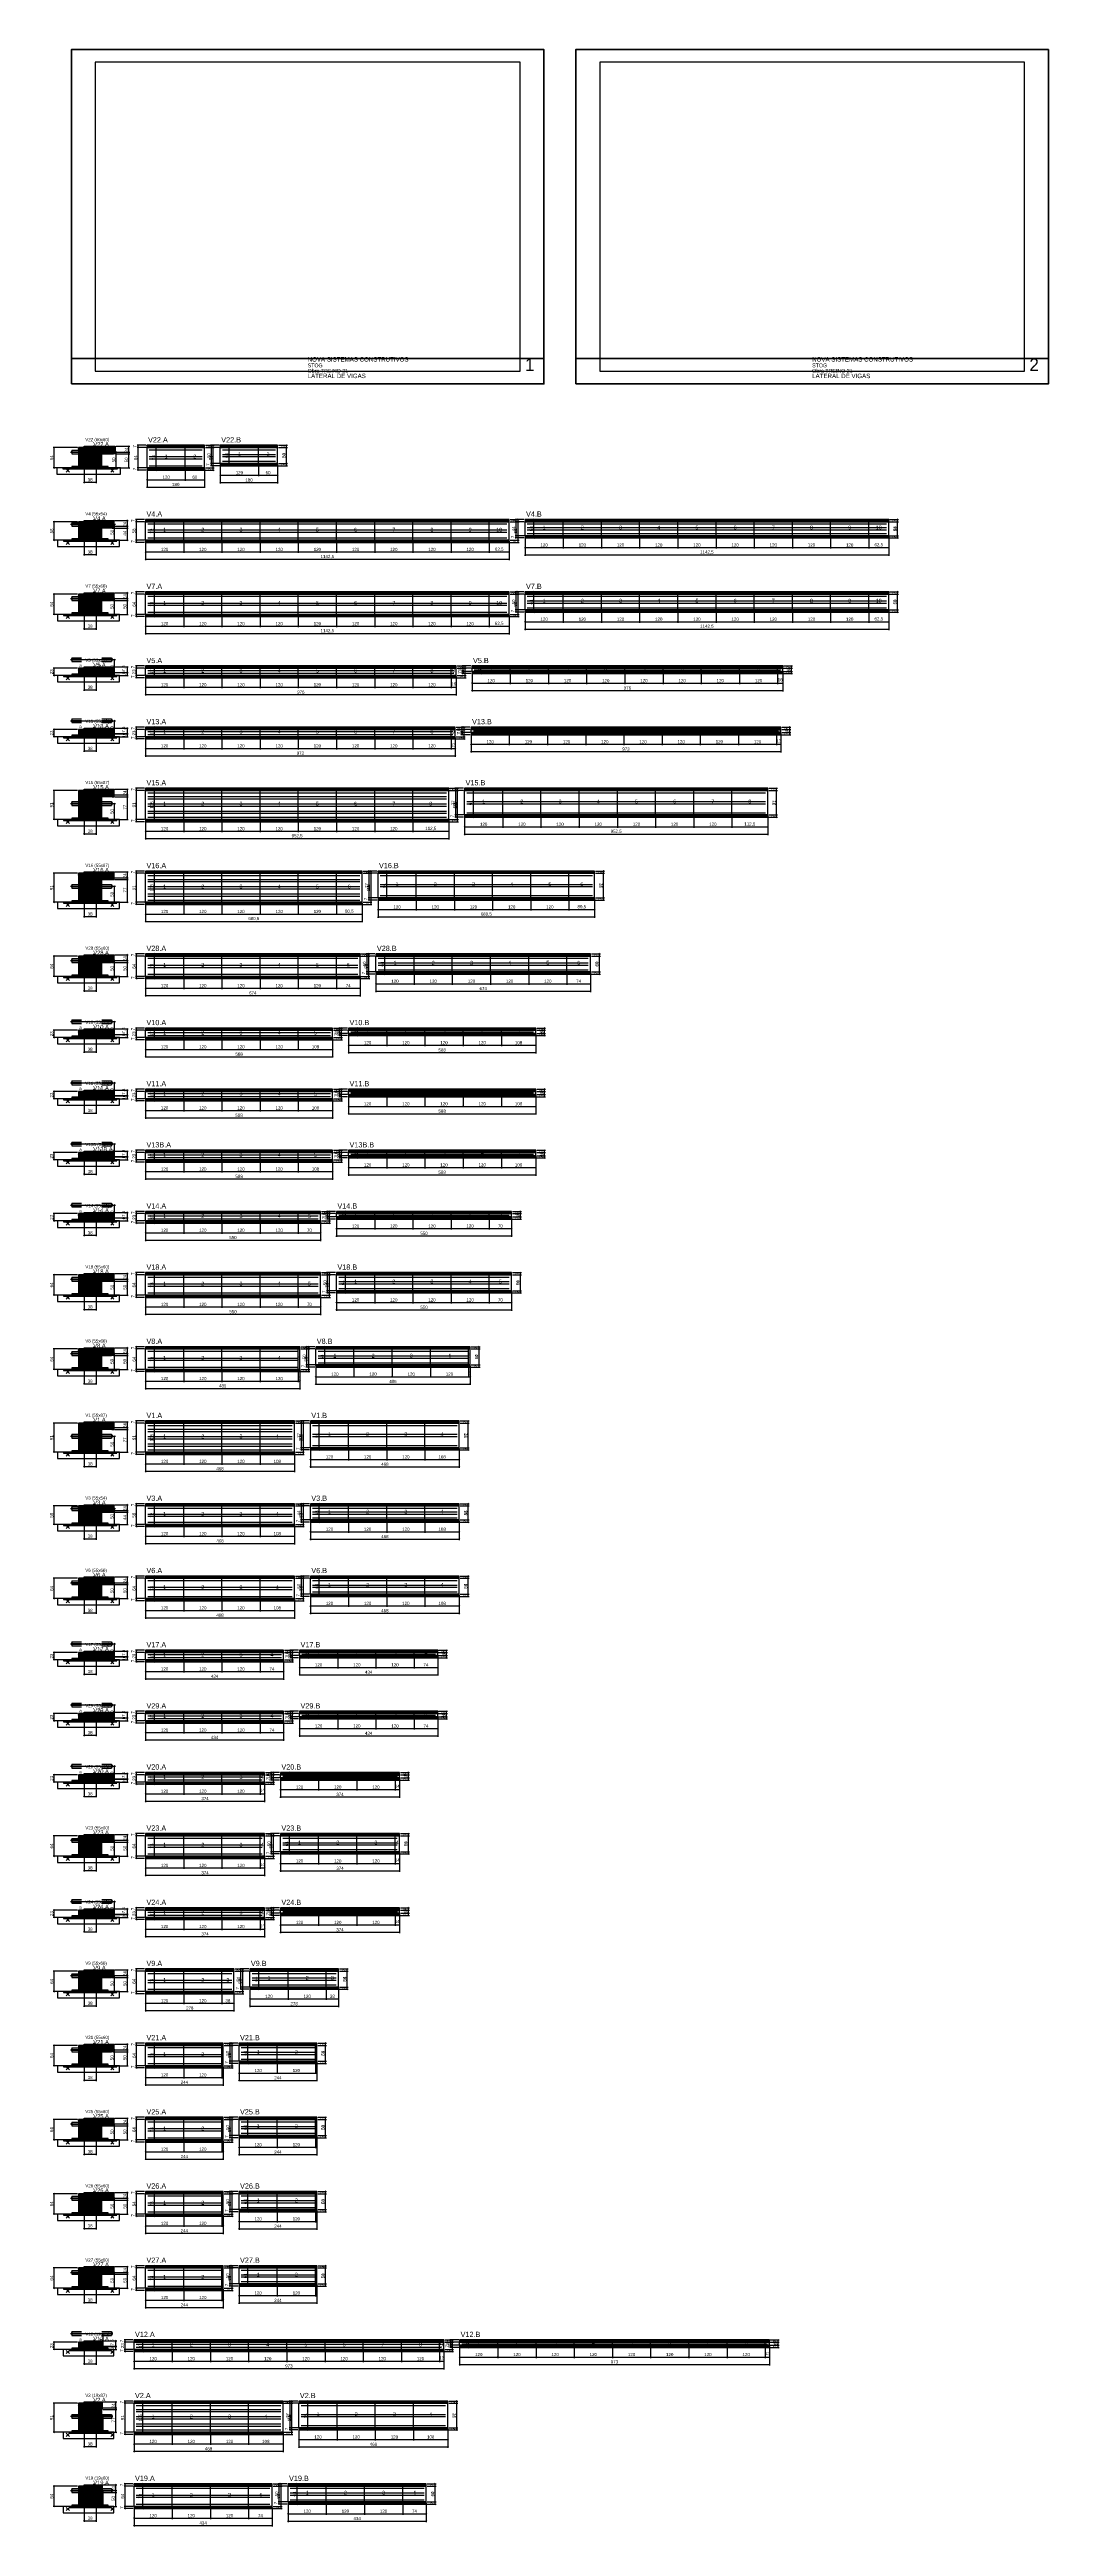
# Model space of a CAD drawing. Extents: x -9000 to 3070, y -6529 to 1250.
# Drawn here: x -69 to 3070, y -6529 to 1250 of the extents above.
import ezdxf
from ezdxf.enums import TextEntityAlignment as Align

# ---------------------------------------------------------------- set-up
doc = ezdxf.new("R2010")
doc.units = 0
for name, color, linetype in [('5', 5, 'Continuous'), ('BARRA_ANCORAGEM', 126, 'Continuous'), ('barrote', 126, 'Continuous'), ('CARIMBO', 255, 'Continuous'), ('CONCRETO', 251, 'Continuous'), ('COTA', 241, 'Continuous'), ('Cota Seção (2x)', 241, 'Continuous'), ('detalhes', 7, 'Continuous'), ('Folhas', 255, 'Continuous'), ('Hachura', 251, 'Continuous'), ('HACHURACONCRETO', 251, 'Continuous'), ('Madeira', 126, 'Continuous'), ('NOMENCLATURA', 7, 'Continuous'), ('Painéis', 200, 'Continuous'), ('presilha', 224, 'Continuous'), ('SARR_2.2x5', 40, 'Continuous'), ('SARR_2.2x7', 40, 'Continuous'), ('SARRAFO_2_2X7', 40, 'Continuous'), ('SCO-___-LAJ', 224, 'Continuous'), ('TENSOR', 224, 'Continuous'), ('Texto Seção', 7, 'Continuous')]:
    doc.layers.add(name, color=color, linetype=linetype)
doc.dimstyles.new('PAINEL', dxfattribs={"dimtxt": 10, "dimasz": 3, "dimexe": 3, "dimexo": 3, "dimgap": 3, "dimtad": 1, "dimblk": 'OBLIQUE', "dimblk1": 'OBLIQUE', "dimcen": 2.5, "dimclrd": 4, "dimclre": 4, "dimclrt": 240, "dimazin": 3, "dimtfac": 1, "dimtmove": 0, "dimatfit": 3})
doc.dimstyles.new('SECAO2X', dxfattribs={"dimtxt": 7, "dimasz": 5, "dimexe": 3, "dimexo": 3, "dimgap": 2, "dimtad": 3, "dimblk": 'OBLIQUE', "dimblk1": 'OBLIQUE', "dimcen": 2.5, "dimclrd": 4, "dimclre": 4, "dimclrt": 1, "dimazin": 3, "dimtfac": 1, "dimtmove": 0, "dimatfit": 3})

# ---------------------------------------------------------------- blocks, each defined once
blk = doc.blocks.new('PAR_ESQ')
for p, q in [((-1, -1), (1, 1)), ((-1, 1), (1, -1))]:
    blk.add_line(p, q)
blk = doc.blocks.new('PAR_FUNDO_ESQ')
for p, q in [((-1, -1), (1, 1)), ((-1, 1), (1, -1))]:
    blk.add_line(p, q)
blk = doc.blocks.new('PAR_FUNDO_DIR')
for p, q in [((-1, -1), (1, 1)), ((-1, 1), (1, -1))]:
    blk.add_line(p, q)
blk = doc.blocks.new('par_int_esq')
for p, q in [((-1, -1), (1, 1)), ((-1, 1), (1, -1))]:
    blk.add_line(p, q)
blk = doc.blocks.new('par_int_dir')
for p, q in [((-1, -1), (1, 1)), ((-1, 1), (1, -1))]:
    blk.add_line(p, q)
blk = doc.blocks.new('_OBLIQUE')
at = {"color": 0, "linetype": 'BYBLOCK'}
blk.add_line((-0.5, -0.5), (0.5, 0.5), dxfattribs=at)

msp = doc.modelspace()

# ---------------------------------------------------------------- hatches: boundary and pattern name
at = {"layer": 'COTA'}
h = msp.add_hatch(dxfattribs=at)
h.set_pattern_fill('ANSI31', scale=0.4)
h.paths.add_polyline_path([(40, -56), (40, 4), (138, 4), (138, -20), (78, -20), (78, -56)])
h = msp.add_hatch(dxfattribs=at)
h.set_pattern_fill('ANSI31', scale=0.5)
h.paths.add_polyline_path([(238, 0), (358, 0), (358, 7), (238, 7)])
h = msp.add_hatch(dxfattribs=at)
h.set_pattern_fill('ANSI31', scale=0.5)
h.paths.add_polyline_path([(358, 0), (418, 0), (418, 7), (358, 7)])
h = msp.add_hatch(dxfattribs=at)
h.set_pattern_fill('ANSI31', scale=0.5)
h.paths.add_polyline_path([(468, 0), (588, 0), (588, 7), (468, 7)])
h = msp.add_hatch(dxfattribs=at)
h.set_pattern_fill('ANSI31', scale=0.5)
h.paths.add_polyline_path([(588, 0), (648, 0), (648, 7), (588, 7)])
h = msp.add_hatch(dxfattribs=at)
h.set_pattern_fill('ANSI31', scale=0.5)
h.paths.add_polyline_path([(238, -71), (358, -71), (358, -64), (238, -64)])
h = msp.add_hatch(dxfattribs=at)
h.set_pattern_fill('ANSI31', scale=0.5)
h.paths.add_polyline_path([(358, -71), (418, -71), (418, -64), (358, -64)])
h = msp.add_hatch(dxfattribs=at)
h.set_pattern_fill('ANSI31', scale=0.5)
h.paths.add_polyline_path([(468, -57), (588, -57), (588, -50), (468, -50)])
h = msp.add_hatch(dxfattribs=at)
h.set_pattern_fill('ANSI31', scale=0.5)
h.paths.add_polyline_path([(588, -57), (648, -57), (648, -50), (588, -50)])
h = msp.add_hatch(dxfattribs=at)
h.set_pattern_fill('ANSI31', scale=0.4)
h.paths.add_polyline_path([(40, -283), (40, -229), (133, -229), (133, -253), (78, -253), (78, -283)])
h = msp.add_hatch(dxfattribs=at)
h.set_pattern_fill('ANSI31', scale=0.5)
h.paths.add_polyline_path([(233, -233), (353, -233), (353, -226), (233, -226)])
h = msp.add_hatch(dxfattribs=at)
h.set_pattern_fill('ANSI31', scale=0.5)
h.paths.add_polyline_path([(353, -233), (473, -233), (473, -226), (353, -226)])
h = msp.add_hatch(dxfattribs=at)
h.set_pattern_fill('ANSI31', scale=0.5)
h.paths.add_polyline_path([(473, -233), (593, -233), (593, -226), (473, -226)])
h = msp.add_hatch(dxfattribs=at)
h.set_pattern_fill('ANSI31', scale=0.5)
h.paths.add_polyline_path([(593, -233), (713, -233), (713, -226), (593, -226)])
h = msp.add_hatch(dxfattribs=at)
h.set_pattern_fill('ANSI31', scale=0.5)
h.paths.add_polyline_path([(713, -233), (833, -233), (833, -226), (713, -226)])
h = msp.add_hatch(dxfattribs=at)
h.set_pattern_fill('ANSI31', scale=0.5)
h.paths.add_polyline_path([(833, -233), (953, -233), (953, -226), (833, -226)])
h = msp.add_hatch(dxfattribs=at)
h.set_pattern_fill('ANSI31', scale=0.5)
h.paths.add_polyline_path([(953, -233), (1073, -233), (1073, -226), (953, -226)])
h = msp.add_hatch(dxfattribs=at)
h.set_pattern_fill('ANSI31', scale=0.5)
h.paths.add_polyline_path([(1073, -233), (1193, -233), (1193, -226), (1073, -226)])
h = msp.add_hatch(dxfattribs=at)
h.set_pattern_fill('ANSI31', scale=0.5)
h.paths.add_polyline_path([(1193, -233), (1313, -233), (1313, -226), (1193, -226)])
h = msp.add_hatch(dxfattribs=at)
h.set_pattern_fill('ANSI31', scale=0.5)
h.paths.add_polyline_path([(1313, -233), (1375.5, -233), (1375.5, -226), (1313, -226)])
h = msp.add_hatch(dxfattribs=at)
h.set_pattern_fill('ANSI31', scale=0.5)
h.paths.add_polyline_path([(1425.5, -233), (1545.5, -233), (1545.5, -226), (1425.5, -226)])
h = msp.add_hatch(dxfattribs=at)
h.set_pattern_fill('ANSI31', scale=0.5)
h.paths.add_polyline_path([(1545.5, -233), (1665.5, -233), (1665.5, -226), (1545.5, -226)])
h = msp.add_hatch(dxfattribs=at)
h.set_pattern_fill('ANSI31', scale=0.5)
h.paths.add_polyline_path([(1665.5, -233), (1785.5, -233), (1785.5, -226), (1665.5, -226)])
h = msp.add_hatch(dxfattribs=at)
h.set_pattern_fill('ANSI31', scale=0.5)
h.paths.add_polyline_path([(1785.5, -233), (1905.5, -233), (1905.5, -226), (1785.5, -226)])
h = msp.add_hatch(dxfattribs=at)
h.set_pattern_fill('ANSI31', scale=0.5)
h.paths.add_polyline_path([(1905.5, -233), (2025.5, -233), (2025.5, -226), (1905.5, -226)])
h = msp.add_hatch(dxfattribs=at)
h.set_pattern_fill('ANSI31', scale=0.5)
h.paths.add_polyline_path([(2025.5, -233), (2145.5, -233), (2145.5, -226), (2025.5, -226)])
h = msp.add_hatch(dxfattribs=at)
h.set_pattern_fill('ANSI31', scale=0.5)
h.paths.add_polyline_path([(2145.5, -233), (2265.5, -233), (2265.5, -226), (2145.5, -226)])
h = msp.add_hatch(dxfattribs=at)
h.set_pattern_fill('ANSI31', scale=0.5)
h.paths.add_polyline_path([(2265.5, -233), (2385.5, -233), (2385.5, -226), (2265.5, -226)])
h = msp.add_hatch(dxfattribs=at)
h.set_pattern_fill('ANSI31', scale=0.5)
h.paths.add_polyline_path([(2385.5, -233), (2505.5, -233), (2505.5, -226), (2385.5, -226)])
h = msp.add_hatch(dxfattribs=at)
h.set_pattern_fill('ANSI31', scale=0.5)
h.paths.add_polyline_path([(2505.5, -233), (2568, -233), (2568, -226), (2505.5, -226)])
h = msp.add_hatch(dxfattribs=at)
h.set_pattern_fill('ANSI31', scale=0.5)
h.paths.add_polyline_path([(233, -298), (353, -298), (353, -291), (233, -291)])
h = msp.add_hatch(dxfattribs=at)
h.set_pattern_fill('ANSI31', scale=0.5)
h.paths.add_polyline_path([(353, -298), (473, -298), (473, -291), (353, -291)])
h = msp.add_hatch(dxfattribs=at)
h.set_pattern_fill('ANSI31', scale=0.5)
h.paths.add_polyline_path([(473, -298), (593, -298), (593, -291), (473, -291)])
h = msp.add_hatch(dxfattribs=at)
h.set_pattern_fill('ANSI31', scale=0.5)
h.paths.add_polyline_path([(593, -298), (713, -298), (713, -291), (593, -291)])
h = msp.add_hatch(dxfattribs=at)
h.set_pattern_fill('ANSI31', scale=0.5)
h.paths.add_polyline_path([(713, -298), (833, -298), (833, -291), (713, -291)])
h = msp.add_hatch(dxfattribs=at)
h.set_pattern_fill('ANSI31', scale=0.5)
h.paths.add_polyline_path([(833, -298), (953, -298), (953, -291), (833, -291)])
h = msp.add_hatch(dxfattribs=at)
h.set_pattern_fill('ANSI31', scale=0.5)
h.paths.add_polyline_path([(953, -298), (1073, -298), (1073, -291), (953, -291)])
h = msp.add_hatch(dxfattribs=at)
h.set_pattern_fill('ANSI31', scale=0.5)
h.paths.add_polyline_path([(1073, -298), (1193, -298), (1193, -291), (1073, -291)])
h = msp.add_hatch(dxfattribs=at)
h.set_pattern_fill('ANSI31', scale=0.5)
h.paths.add_polyline_path([(1193, -298), (1313, -298), (1313, -291), (1193, -291)])
h = msp.add_hatch(dxfattribs=at)
h.set_pattern_fill('ANSI31', scale=0.5)
h.paths.add_polyline_path([(1313, -298), (1375.5, -298), (1375.5, -291), (1313, -291)])
h = msp.add_hatch(dxfattribs=at)
h.set_pattern_fill('ANSI31', scale=0.5)
h.paths.add_polyline_path([(1425.5, -284), (1545.5, -284), (1545.5, -277), (1425.5, -277)])
h = msp.add_hatch(dxfattribs=at)
h.set_pattern_fill('ANSI31', scale=0.5)
h.paths.add_polyline_path([(1545.5, -284), (1665.5, -284), (1665.5, -277), (1545.5, -277)])
h = msp.add_hatch(dxfattribs=at)
h.set_pattern_fill('ANSI31', scale=0.5)
h.paths.add_polyline_path([(1665.5, -284), (1785.5, -284), (1785.5, -277), (1665.5, -277)])
h = msp.add_hatch(dxfattribs=at)
h.set_pattern_fill('ANSI31', scale=0.5)
h.paths.add_polyline_path([(1785.5, -284), (1905.5, -284), (1905.5, -277), (1785.5, -277)])
h = msp.add_hatch(dxfattribs=at)
h.set_pattern_fill('ANSI31', scale=0.5)
h.paths.add_polyline_path([(1905.5, -284), (2025.5, -284), (2025.5, -277), (1905.5, -277)])
h = msp.add_hatch(dxfattribs=at)
h.set_pattern_fill('ANSI31', scale=0.5)
h.paths.add_polyline_path([(2025.5, -284), (2145.5, -284), (2145.5, -277), (2025.5, -277)])
h = msp.add_hatch(dxfattribs=at)
h.set_pattern_fill('ANSI31', scale=0.5)
h.paths.add_polyline_path([(2145.5, -284), (2265.5, -284), (2265.5, -277), (2145.5, -277)])
h = msp.add_hatch(dxfattribs=at)
h.set_pattern_fill('ANSI31', scale=0.5)
h.paths.add_polyline_path([(2265.5, -284), (2385.5, -284), (2385.5, -277), (2265.5, -277)])
h = msp.add_hatch(dxfattribs=at)
h.set_pattern_fill('ANSI31', scale=0.5)
h.paths.add_polyline_path([(2385.5, -284), (2505.5, -284), (2505.5, -277), (2385.5, -277)])
h = msp.add_hatch(dxfattribs=at)
h.set_pattern_fill('ANSI31', scale=0.5)
h.paths.add_polyline_path([(2505.5, -284), (2568, -284), (2568, -277), (2505.5, -277)])
h = msp.add_hatch(dxfattribs=at)
h.set_pattern_fill('ANSI31', scale=0.4)
h.paths.add_polyline_path([(40, -516), (40, -456), (133, -456), (133, -480), (78, -480), (78, -516)])
h = msp.add_hatch(dxfattribs=at)
h.set_pattern_fill('ANSI31', scale=0.5)
h.paths.add_polyline_path([(233, -460), (353, -460), (353, -453), (233, -453)])
h = msp.add_hatch(dxfattribs=at)
h.set_pattern_fill('ANSI31', scale=0.5)
h.paths.add_polyline_path([(353, -460), (473, -460), (473, -453), (353, -453)])
h = msp.add_hatch(dxfattribs=at)
h.set_pattern_fill('ANSI31', scale=0.5)
h.paths.add_polyline_path([(473, -460), (593, -460), (593, -453), (473, -453)])
h = msp.add_hatch(dxfattribs=at)
h.set_pattern_fill('ANSI31', scale=0.5)
h.paths.add_polyline_path([(593, -460), (713, -460), (713, -453), (593, -453)])
h = msp.add_hatch(dxfattribs=at)
h.set_pattern_fill('ANSI31', scale=0.5)
h.paths.add_polyline_path([(713, -460), (833, -460), (833, -453), (713, -453)])
h = msp.add_hatch(dxfattribs=at)
h.set_pattern_fill('ANSI31', scale=0.5)
h.paths.add_polyline_path([(833, -460), (953, -460), (953, -453), (833, -453)])
h = msp.add_hatch(dxfattribs=at)
h.set_pattern_fill('ANSI31', scale=0.5)
h.paths.add_polyline_path([(953, -460), (1073, -460), (1073, -453), (953, -453)])
h = msp.add_hatch(dxfattribs=at)
h.set_pattern_fill('ANSI31', scale=0.5)
h.paths.add_polyline_path([(1073, -460), (1193, -460), (1193, -453), (1073, -453)])
h = msp.add_hatch(dxfattribs=at)
h.set_pattern_fill('ANSI31', scale=0.5)
h.paths.add_polyline_path([(1193, -460), (1313, -460), (1313, -453), (1193, -453)])
h = msp.add_hatch(dxfattribs=at)
h.set_pattern_fill('ANSI31', scale=0.5)
h.paths.add_polyline_path([(1313, -460), (1375.5, -460), (1375.5, -453), (1313, -453)])
h = msp.add_hatch(dxfattribs=at)
h.set_pattern_fill('ANSI31', scale=0.5)
h.paths.add_polyline_path([(1425.5, -460), (1545.5, -460), (1545.5, -453), (1425.5, -453)])
h = msp.add_hatch(dxfattribs=at)
h.set_pattern_fill('ANSI31', scale=0.5)
h.paths.add_polyline_path([(1545.5, -460), (1665.5, -460), (1665.5, -453), (1545.5, -453)])
h = msp.add_hatch(dxfattribs=at)
h.set_pattern_fill('ANSI31', scale=0.5)
h.paths.add_polyline_path([(1665.5, -460), (1785.5, -460), (1785.5, -453), (1665.5, -453)])
h = msp.add_hatch(dxfattribs=at)
h.set_pattern_fill('ANSI31', scale=0.5)
h.paths.add_polyline_path([(1785.5, -460), (1905.5, -460), (1905.5, -453), (1785.5, -453)])
h = msp.add_hatch(dxfattribs=at)
h.set_pattern_fill('ANSI31', scale=0.5)
h.paths.add_polyline_path([(1905.5, -460), (2025.5, -460), (2025.5, -453), (1905.5, -453)])
h = msp.add_hatch(dxfattribs=at)
h.set_pattern_fill('ANSI31', scale=0.5)
h.paths.add_polyline_path([(2025.5, -460), (2145.5, -460), (2145.5, -453), (2025.5, -453)])
h = msp.add_hatch(dxfattribs=at)
h.set_pattern_fill('ANSI31', scale=0.5)
h.paths.add_polyline_path([(2145.5, -460), (2265.5, -460), (2265.5, -453), (2145.5, -453)])
h = msp.add_hatch(dxfattribs=at)
h.set_pattern_fill('ANSI31', scale=0.5)
h.paths.add_polyline_path([(2265.5, -460), (2385.5, -460), (2385.5, -453), (2265.5, -453)])
h = msp.add_hatch(dxfattribs=at)
h.set_pattern_fill('ANSI31', scale=0.5)
h.paths.add_polyline_path([(2385.5, -460), (2505.5, -460), (2505.5, -453), (2385.5, -453)])
h = msp.add_hatch(dxfattribs=at)
h.set_pattern_fill('ANSI31', scale=0.5)
h.paths.add_polyline_path([(2505.5, -460), (2568, -460), (2568, -453), (2505.5, -453)])
h = msp.add_hatch(dxfattribs=at)
h.set_pattern_fill('ANSI31', scale=0.5)
h.paths.add_polyline_path([(233, -531), (353, -531), (353, -524), (233, -524)])
h = msp.add_hatch(dxfattribs=at)
h.set_pattern_fill('ANSI31', scale=0.5)
h.paths.add_polyline_path([(353, -531), (473, -531), (473, -524), (353, -524)])
h = msp.add_hatch(dxfattribs=at)
h.set_pattern_fill('ANSI31', scale=0.5)
h.paths.add_polyline_path([(473, -531), (593, -531), (593, -524), (473, -524)])
h = msp.add_hatch(dxfattribs=at)
h.set_pattern_fill('ANSI31', scale=0.5)
h.paths.add_polyline_path([(593, -531), (713, -531), (713, -524), (593, -524)])
h = msp.add_hatch(dxfattribs=at)
h.set_pattern_fill('ANSI31', scale=0.5)
h.paths.add_polyline_path([(713, -531), (833, -531), (833, -524), (713, -524)])
h = msp.add_hatch(dxfattribs=at)
h.set_pattern_fill('ANSI31', scale=0.5)
h.paths.add_polyline_path([(833, -531), (953, -531), (953, -524), (833, -524)])
h = msp.add_hatch(dxfattribs=at)
h.set_pattern_fill('ANSI31', scale=0.5)
h.paths.add_polyline_path([(953, -531), (1073, -531), (1073, -524), (953, -524)])
h = msp.add_hatch(dxfattribs=at)
h.set_pattern_fill('ANSI31', scale=0.5)
h.paths.add_polyline_path([(1073, -531), (1193, -531), (1193, -524), (1073, -524)])
h = msp.add_hatch(dxfattribs=at)
h.set_pattern_fill('ANSI31', scale=0.5)
h.paths.add_polyline_path([(1193, -531), (1313, -531), (1313, -524), (1193, -524)])
h = msp.add_hatch(dxfattribs=at)
h.set_pattern_fill('ANSI31', scale=0.5)
h.paths.add_polyline_path([(1313, -531), (1375.5, -531), (1375.5, -524), (1313, -524)])
h = msp.add_hatch(dxfattribs=at)
h.set_pattern_fill('ANSI31', scale=0.5)
h.paths.add_polyline_path([(1425.5, -517), (1545.5, -517), (1545.5, -510), (1425.5, -510)])
h = msp.add_hatch(dxfattribs=at)
h.set_pattern_fill('ANSI31', scale=0.5)
h.paths.add_polyline_path([(1545.5, -517), (1665.5, -517), (1665.5, -510), (1545.5, -510)])
h = msp.add_hatch(dxfattribs=at)
h.set_pattern_fill('ANSI31', scale=0.5)
h.paths.add_polyline_path([(1665.5, -517), (1785.5, -517), (1785.5, -510), (1665.5, -510)])
h = msp.add_hatch(dxfattribs=at)
h.set_pattern_fill('ANSI31', scale=0.5)
h.paths.add_polyline_path([(1785.5, -517), (1905.5, -517), (1905.5, -510), (1785.5, -510)])
h = msp.add_hatch(dxfattribs=at)
h.set_pattern_fill('ANSI31', scale=0.5)
h.paths.add_polyline_path([(1905.5, -517), (2025.5, -517), (2025.5, -510), (1905.5, -510)])
h = msp.add_hatch(dxfattribs=at)
h.set_pattern_fill('ANSI31', scale=0.5)
h.paths.add_polyline_path([(2025.5, -517), (2145.5, -517), (2145.5, -510), (2025.5, -510)])
h = msp.add_hatch(dxfattribs=at)
h.set_pattern_fill('ANSI31', scale=0.5)
h.paths.add_polyline_path([(2145.5, -517), (2265.5, -517), (2265.5, -510), (2145.5, -510)])
h = msp.add_hatch(dxfattribs=at)
h.set_pattern_fill('ANSI31', scale=0.5)
h.paths.add_polyline_path([(2265.5, -517), (2385.5, -517), (2385.5, -510), (2265.5, -510)])
h = msp.add_hatch(dxfattribs=at)
h.set_pattern_fill('ANSI31', scale=0.5)
h.paths.add_polyline_path([(2385.5, -517), (2505.5, -517), (2505.5, -510), (2385.5, -510)])
h = msp.add_hatch(dxfattribs=at)
h.set_pattern_fill('ANSI31', scale=0.5)
h.paths.add_polyline_path([(2505.5, -517), (2568, -517), (2568, -510), (2505.5, -510)])
h = msp.add_hatch(dxfattribs=at)
h.set_pattern_fill('ANSI31', scale=0.4)
h.paths.add_polyline_path([(40, -708), (40, -689), (133, -689), (133, -706.6), (78, -706.6), (78, -708)])
h = msp.add_hatch(dxfattribs=at)
h.set_pattern_fill('ANSI31', scale=0.5)
h.paths.add_polyline_path([(233, -693), (353, -693), (353, -686), (233, -686)])
h = msp.add_hatch(dxfattribs=at)
h.set_pattern_fill('ANSI31', scale=0.5)
h.paths.add_polyline_path([(353, -693), (473, -693), (473, -686), (353, -686)])
h = msp.add_hatch(dxfattribs=at)
h.set_pattern_fill('ANSI31', scale=0.5)
h.paths.add_polyline_path([(473, -693), (593, -693), (593, -686), (473, -686)])
h = msp.add_hatch(dxfattribs=at)
h.set_pattern_fill('ANSI31', scale=0.5)
h.paths.add_polyline_path([(593, -693), (713, -693), (713, -686), (593, -686)])
h = msp.add_hatch(dxfattribs=at)
h.set_pattern_fill('ANSI31', scale=0.5)
h.paths.add_polyline_path([(713, -693), (833, -693), (833, -686), (713, -686)])
h = msp.add_hatch(dxfattribs=at)
h.set_pattern_fill('ANSI31', scale=0.5)
h.paths.add_polyline_path([(833, -693), (953, -693), (953, -686), (833, -686)])
h = msp.add_hatch(dxfattribs=at)
h.set_pattern_fill('ANSI31', scale=0.5)
h.paths.add_polyline_path([(953, -693), (1073, -693), (1073, -686), (953, -686)])
h = msp.add_hatch(dxfattribs=at)
h.set_pattern_fill('ANSI31', scale=0.5)
h.paths.add_polyline_path([(1073, -693), (1193, -693), (1193, -686), (1073, -686)])
h = msp.add_hatch(dxfattribs=at)
h.set_pattern_fill('ANSI31', scale=0.5)
h.paths.add_polyline_path([(1193, -693), (1209, -693), (1209, -686), (1193, -686)])
h = msp.add_hatch(dxfattribs=at)
h.set_pattern_fill('ANSI31', scale=0.5)
h.paths.add_polyline_path([(1259, -693), (1379, -693), (1379, -686), (1259, -686)])
h = msp.add_hatch(dxfattribs=at)
h.set_pattern_fill('ANSI31', scale=0.5)
h.paths.add_polyline_path([(1379, -693), (1499, -693), (1499, -686), (1379, -686)])
h = msp.add_hatch(dxfattribs=at)
h.set_pattern_fill('ANSI31', scale=0.5)
h.paths.add_polyline_path([(1499, -693), (1619, -693), (1619, -686), (1499, -686)])
h = msp.add_hatch(dxfattribs=at)
h.set_pattern_fill('ANSI31', scale=0.5)
h.paths.add_polyline_path([(1619, -693), (1739, -693), (1739, -686), (1619, -686)])
h = msp.add_hatch(dxfattribs=at)
h.set_pattern_fill('ANSI31', scale=0.5)
h.paths.add_polyline_path([(1739, -693), (1859, -693), (1859, -686), (1739, -686)])
h = msp.add_hatch(dxfattribs=at)
h.set_pattern_fill('ANSI31', scale=0.5)
h.paths.add_polyline_path([(1859, -693), (1979, -693), (1979, -686), (1859, -686)])
h = msp.add_hatch(dxfattribs=at)
h.set_pattern_fill('ANSI31', scale=0.5)
h.paths.add_polyline_path([(1979, -693), (2099, -693), (2099, -686), (1979, -686)])
h = msp.add_hatch(dxfattribs=at)
h.set_pattern_fill('ANSI31', scale=0.5)
h.paths.add_polyline_path([(2099, -693), (2219, -693), (2219, -686), (2099, -686)])
h = msp.add_hatch(dxfattribs=at)
h.set_pattern_fill('ANSI31', scale=0.5)
h.paths.add_polyline_path([(2219, -693), (2235, -693), (2235, -686), (2219, -686)])
h = msp.add_hatch(dxfattribs=at)
h.set_pattern_fill('ANSI31', scale=0.5)
h.paths.add_polyline_path([(233, -723), (353, -723), (353, -716), (233, -716)])
h = msp.add_hatch(dxfattribs=at)
h.set_pattern_fill('ANSI31', scale=0.5)
h.paths.add_polyline_path([(353, -723), (473, -723), (473, -716), (353, -716)])
h = msp.add_hatch(dxfattribs=at)
h.set_pattern_fill('ANSI31', scale=0.5)
h.paths.add_polyline_path([(473, -723), (593, -723), (593, -716), (473, -716)])
h = msp.add_hatch(dxfattribs=at)
h.set_pattern_fill('ANSI31', scale=0.5)
h.paths.add_polyline_path([(593, -723), (713, -723), (713, -716), (593, -716)])
h = msp.add_hatch(dxfattribs=at)
h.set_pattern_fill('ANSI31', scale=0.5)
h.paths.add_polyline_path([(713, -723), (833, -723), (833, -716), (713, -716)])
h = msp.add_hatch(dxfattribs=at)
h.set_pattern_fill('ANSI31', scale=0.5)
h.paths.add_polyline_path([(833, -723), (953, -723), (953, -716), (833, -716)])
h = msp.add_hatch(dxfattribs=at)
h.set_pattern_fill('ANSI31', scale=0.5)
h.paths.add_polyline_path([(953, -723), (1073, -723), (1073, -716), (953, -716)])
h = msp.add_hatch(dxfattribs=at)
h.set_pattern_fill('ANSI31', scale=0.5)
h.paths.add_polyline_path([(1073, -723), (1193, -723), (1193, -716), (1073, -716)])
h = msp.add_hatch(dxfattribs=at)
h.set_pattern_fill('ANSI31', scale=0.5)
h.paths.add_polyline_path([(1193, -723), (1209, -723), (1209, -716), (1193, -716)])
h = msp.add_hatch(dxfattribs=at)
h.set_pattern_fill('ANSI31', scale=0.5)
h.paths.add_polyline_path([(1259, -710), (1379, -710), (1379, -703), (1259, -703)])
h = msp.add_hatch(dxfattribs=at)
h.set_pattern_fill('ANSI31', scale=0.5)
h.paths.add_polyline_path([(1379, -710), (1499, -710), (1499, -703), (1379, -703)])
h = msp.add_hatch(dxfattribs=at)
h.set_pattern_fill('ANSI31', scale=0.5)
h.paths.add_polyline_path([(1499, -710), (1619, -710), (1619, -703), (1499, -703)])
h = msp.add_hatch(dxfattribs=at)
h.set_pattern_fill('ANSI31', scale=0.5)
h.paths.add_polyline_path([(1619, -710), (1739, -710), (1739, -703), (1619, -703)])
h = msp.add_hatch(dxfattribs=at)
h.set_pattern_fill('ANSI31', scale=0.5)
h.paths.add_polyline_path([(1739, -710), (1859, -710), (1859, -703), (1739, -703)])
h = msp.add_hatch(dxfattribs=at)
h.set_pattern_fill('ANSI31', scale=0.5)
h.paths.add_polyline_path([(1859, -710), (1979, -710), (1979, -703), (1859, -703)])
h = msp.add_hatch(dxfattribs=at)
h.set_pattern_fill('ANSI31', scale=0.5)
h.paths.add_polyline_path([(1979, -710), (2099, -710), (2099, -703), (1979, -703)])
h = msp.add_hatch(dxfattribs=at)
h.set_pattern_fill('ANSI31', scale=0.5)
h.paths.add_polyline_path([(2099, -710), (2219, -710), (2219, -703), (2099, -703)])
h = msp.add_hatch(dxfattribs=at)
h.set_pattern_fill('ANSI31', scale=0.5)
h.paths.add_polyline_path([(2219, -710), (2235, -710), (2235, -703), (2219, -703)])
h = msp.add_hatch(dxfattribs=at)
h.set_pattern_fill('ANSI31', scale=0.4)
h.paths.add_polyline_path([(40, -900), (40, -881), (133, -881), (133, -898.6), (78, -898.6), (78, -900)])
h = msp.add_hatch(dxfattribs=at)
h.set_pattern_fill('ANSI31', scale=0.5)
h.paths.add_polyline_path([(233, -885), (353, -885), (353, -878), (233, -878)])
h = msp.add_hatch(dxfattribs=at)
h.set_pattern_fill('ANSI31', scale=0.5)
h.paths.add_polyline_path([(233, -915), (353, -915), (353, -908), (233, -908)])
h = msp.add_hatch(dxfattribs=at)
h.set_pattern_fill('ANSI31', scale=0.5)
h.paths.add_polyline_path([(353, -885), (473, -885), (473, -878), (353, -878)])
h = msp.add_hatch(dxfattribs=at)
h.set_pattern_fill('ANSI31', scale=0.5)
h.paths.add_polyline_path([(353, -915), (473, -915), (473, -908), (353, -908)])
h = msp.add_hatch(dxfattribs=at)
h.set_pattern_fill('ANSI31', scale=0.5)
h.paths.add_polyline_path([(473, -885), (593, -885), (593, -878), (473, -878)])
h = msp.add_hatch(dxfattribs=at)
h.set_pattern_fill('ANSI31', scale=0.5)
h.paths.add_polyline_path([(473, -915), (593, -915), (593, -908), (473, -908)])
h = msp.add_hatch(dxfattribs=at)
h.set_pattern_fill('ANSI31', scale=0.5)
h.paths.add_polyline_path([(593, -885), (713, -885), (713, -878), (593, -878)])
h = msp.add_hatch(dxfattribs=at)
h.set_pattern_fill('ANSI31', scale=0.5)
h.paths.add_polyline_path([(593, -915), (713, -915), (713, -908), (593, -908)])
h = msp.add_hatch(dxfattribs=at)
h.set_pattern_fill('ANSI31', scale=0.5)
h.paths.add_polyline_path([(713, -885), (833, -885), (833, -878), (713, -878)])
h = msp.add_hatch(dxfattribs=at)
h.set_pattern_fill('ANSI31', scale=0.5)
h.paths.add_polyline_path([(713, -915), (833, -915), (833, -908), (713, -908)])
h = msp.add_hatch(dxfattribs=at)
h.set_pattern_fill('ANSI31', scale=0.5)
h.paths.add_polyline_path([(833, -885), (953, -885), (953, -878), (833, -878)])
h = msp.add_hatch(dxfattribs=at)
h.set_pattern_fill('ANSI31', scale=0.5)
h.paths.add_polyline_path([(833, -915), (953, -915), (953, -908), (833, -908)])
h = msp.add_hatch(dxfattribs=at)
h.set_pattern_fill('ANSI31', scale=0.5)
h.paths.add_polyline_path([(953, -885), (1073, -885), (1073, -878), (953, -878)])
h = msp.add_hatch(dxfattribs=at)
h.set_pattern_fill('ANSI31', scale=0.5)
h.paths.add_polyline_path([(953, -915), (1073, -915), (1073, -908), (953, -908)])
h = msp.add_hatch(dxfattribs=at)
h.set_pattern_fill('ANSI31', scale=0.5)
h.paths.add_polyline_path([(1073, -885), (1193, -885), (1193, -878), (1073, -878)])
h = msp.add_hatch(dxfattribs=at)
h.set_pattern_fill('ANSI31', scale=0.5)
h.paths.add_polyline_path([(1073, -915), (1193, -915), (1193, -908), (1073, -908)])
h = msp.add_hatch(dxfattribs=at)
h.set_pattern_fill('ANSI31', scale=0.5)
h.paths.add_polyline_path([(1193, -885), (1206, -885), (1206, -878), (1193, -878)])
h = msp.add_hatch(dxfattribs=at)
h.set_pattern_fill('ANSI31', scale=0.5)
h.paths.add_polyline_path([(1193, -915), (1206, -915), (1206, -908), (1193, -908)])
h = msp.add_hatch(dxfattribs=at)
h.set_pattern_fill('ANSI31', scale=0.5)
h.paths.add_polyline_path([(1256, -885), (1376, -885), (1376, -878), (1256, -878)])
h = msp.add_hatch(dxfattribs=at)
h.set_pattern_fill('ANSI31', scale=0.5)
h.paths.add_polyline_path([(1256, -902), (1376, -902), (1376, -895), (1256, -895)])
h = msp.add_hatch(dxfattribs=at)
h.set_pattern_fill('ANSI31', scale=0.5)
h.paths.add_polyline_path([(1376, -885), (1496, -885), (1496, -878), (1376, -878)])
h = msp.add_hatch(dxfattribs=at)
h.set_pattern_fill('ANSI31', scale=0.5)
h.paths.add_polyline_path([(1376, -902), (1496, -902), (1496, -895), (1376, -895)])
h = msp.add_hatch(dxfattribs=at)
h.set_pattern_fill('ANSI31', scale=0.5)
h.paths.add_polyline_path([(1496, -885), (1616, -885), (1616, -878), (1496, -878)])
h = msp.add_hatch(dxfattribs=at)
h.set_pattern_fill('ANSI31', scale=0.5)
h.paths.add_polyline_path([(1496, -902), (1616, -902), (1616, -895), (1496, -895)])
h = msp.add_hatch(dxfattribs=at)
h.set_pattern_fill('ANSI31', scale=0.5)
h.paths.add_polyline_path([(1616, -885), (1736, -885), (1736, -878), (1616, -878)])
h = msp.add_hatch(dxfattribs=at)
h.set_pattern_fill('ANSI31', scale=0.5)
h.paths.add_polyline_path([(1616, -902), (1736, -902), (1736, -895), (1616, -895)])
h = msp.add_hatch(dxfattribs=at)
h.set_pattern_fill('ANSI31', scale=0.5)
h.paths.add_polyline_path([(1736, -885), (1856, -885), (1856, -878), (1736, -878)])
h = msp.add_hatch(dxfattribs=at)
h.set_pattern_fill('ANSI31', scale=0.5)
h.paths.add_polyline_path([(1736, -902), (1856, -902), (1856, -895), (1736, -895)])
h = msp.add_hatch(dxfattribs=at)
h.set_pattern_fill('ANSI31', scale=0.5)
h.paths.add_polyline_path([(1856, -885), (1976, -885), (1976, -878), (1856, -878)])
h = msp.add_hatch(dxfattribs=at)
h.set_pattern_fill('ANSI31', scale=0.5)
h.paths.add_polyline_path([(1856, -902), (1976, -902), (1976, -895), (1856, -895)])
h = msp.add_hatch(dxfattribs=at)
h.set_pattern_fill('ANSI31', scale=0.5)
h.paths.add_polyline_path([(1976, -885), (2096, -885), (2096, -878), (1976, -878)])
h = msp.add_hatch(dxfattribs=at)
h.set_pattern_fill('ANSI31', scale=0.5)
h.paths.add_polyline_path([(1976, -902), (2096, -902), (2096, -895), (1976, -895)])
h = msp.add_hatch(dxfattribs=at)
h.set_pattern_fill('ANSI31', scale=0.5)
h.paths.add_polyline_path([(2096, -885), (2216, -885), (2216, -878), (2096, -878)])
h = msp.add_hatch(dxfattribs=at)
h.set_pattern_fill('ANSI31', scale=0.5)
h.paths.add_polyline_path([(2096, -902), (2216, -902), (2216, -895), (2096, -895)])
h = msp.add_hatch(dxfattribs=at)
h.set_pattern_fill('ANSI31', scale=0.5)
h.paths.add_polyline_path([(2216, -885), (2229, -885), (2229, -878), (2216, -878)])
h = msp.add_hatch(dxfattribs=at)
h.set_pattern_fill('ANSI31', scale=0.5)
h.paths.add_polyline_path([(2216, -902), (2229, -902), (2229, -895), (2216, -895)])
h = msp.add_hatch(dxfattribs=at)
h.set_pattern_fill('ANSI31', scale=0.4)
h.paths.add_polyline_path([(40, -1160), (40, -1073), (133, -1073), (133, -1097), (78, -1097), (78, -1160)])
h = msp.add_hatch(dxfattribs=at)
h.set_pattern_fill('ANSI31', scale=0.5)
h.paths.add_polyline_path([(233, -1077), (353, -1077), (353, -1070), (233, -1070)])
h = msp.add_hatch(dxfattribs=at)
h.set_pattern_fill('ANSI31', scale=0.5)
h.paths.add_polyline_path([(353, -1077), (473, -1077), (473, -1070), (353, -1070)])
h = msp.add_hatch(dxfattribs=at)
h.set_pattern_fill('ANSI31', scale=0.5)
h.paths.add_polyline_path([(473, -1077), (593, -1077), (593, -1070), (473, -1070)])
h = msp.add_hatch(dxfattribs=at)
h.set_pattern_fill('ANSI31', scale=0.5)
h.paths.add_polyline_path([(593, -1077), (713, -1077), (713, -1070), (593, -1070)])
h = msp.add_hatch(dxfattribs=at)
h.set_pattern_fill('ANSI31', scale=0.5)
h.paths.add_polyline_path([(713, -1077), (833, -1077), (833, -1070), (713, -1070)])
h = msp.add_hatch(dxfattribs=at)
h.set_pattern_fill('ANSI31', scale=0.5)
h.paths.add_polyline_path([(833, -1077), (953, -1077), (953, -1070), (833, -1070)])
h = msp.add_hatch(dxfattribs=at)
h.set_pattern_fill('ANSI31', scale=0.5)
h.paths.add_polyline_path([(953, -1077), (1073, -1077), (1073, -1070), (953, -1070)])
h = msp.add_hatch(dxfattribs=at)
h.set_pattern_fill('ANSI31', scale=0.5)
h.paths.add_polyline_path([(1073, -1077), (1185.5, -1077), (1185.5, -1070), (1073, -1070)])
h = msp.add_hatch(dxfattribs=at)
h.set_pattern_fill('ANSI31', scale=0.5)
h.paths.add_polyline_path([(1235.5, -1077), (1355.5, -1077), (1355.5, -1070), (1235.5, -1070)])
h = msp.add_hatch(dxfattribs=at)
h.set_pattern_fill('ANSI31', scale=0.5)
h.paths.add_polyline_path([(1355.5, -1077), (1475.5, -1077), (1475.5, -1070), (1355.5, -1070)])
h = msp.add_hatch(dxfattribs=at)
h.set_pattern_fill('ANSI31', scale=0.5)
h.paths.add_polyline_path([(1475.5, -1077), (1595.5, -1077), (1595.5, -1070), (1475.5, -1070)])
h = msp.add_hatch(dxfattribs=at)
h.set_pattern_fill('ANSI31', scale=0.5)
h.paths.add_polyline_path([(1595.5, -1077), (1715.5, -1077), (1715.5, -1070), (1595.5, -1070)])
h = msp.add_hatch(dxfattribs=at)
h.set_pattern_fill('ANSI31', scale=0.5)
h.paths.add_polyline_path([(1715.5, -1077), (1835.5, -1077), (1835.5, -1070), (1715.5, -1070)])
h = msp.add_hatch(dxfattribs=at)
h.set_pattern_fill('ANSI31', scale=0.5)
h.paths.add_polyline_path([(1835.5, -1077), (1955.5, -1077), (1955.5, -1070), (1835.5, -1070)])
h = msp.add_hatch(dxfattribs=at)
h.set_pattern_fill('ANSI31', scale=0.5)
h.paths.add_polyline_path([(1955.5, -1077), (2075.5, -1077), (2075.5, -1070), (1955.5, -1070)])
h = msp.add_hatch(dxfattribs=at)
h.set_pattern_fill('ANSI31', scale=0.5)
h.paths.add_polyline_path([(2075.5, -1077), (2188, -1077), (2188, -1070), (2075.5, -1070)])
h = msp.add_hatch(dxfattribs=at)
h.set_pattern_fill('ANSI31', scale=0.5)
h.paths.add_polyline_path([(1235.5, -1161), (1355.5, -1161), (1355.5, -1154), (1235.5, -1154)])
h = msp.add_hatch(dxfattribs=at)
h.set_pattern_fill('ANSI31', scale=0.5)
h.paths.add_polyline_path([(1355.5, -1161), (1475.5, -1161), (1475.5, -1154), (1355.5, -1154)])
h = msp.add_hatch(dxfattribs=at)
h.set_pattern_fill('ANSI31', scale=0.5)
h.paths.add_polyline_path([(1475.5, -1161), (1595.5, -1161), (1595.5, -1154), (1475.5, -1154)])
h = msp.add_hatch(dxfattribs=at)
h.set_pattern_fill('ANSI31', scale=0.5)
h.paths.add_polyline_path([(1595.5, -1161), (1715.5, -1161), (1715.5, -1154), (1595.5, -1154)])
h = msp.add_hatch(dxfattribs=at)
h.set_pattern_fill('ANSI31', scale=0.5)
h.paths.add_polyline_path([(1715.5, -1161), (1835.5, -1161), (1835.5, -1154), (1715.5, -1154)])
h = msp.add_hatch(dxfattribs=at)
h.set_pattern_fill('ANSI31', scale=0.5)
h.paths.add_polyline_path([(1835.5, -1161), (1955.5, -1161), (1955.5, -1154), (1835.5, -1154)])
h = msp.add_hatch(dxfattribs=at)
h.set_pattern_fill('ANSI31', scale=0.5)
h.paths.add_polyline_path([(1955.5, -1161), (2075.5, -1161), (2075.5, -1154), (1955.5, -1154)])
h = msp.add_hatch(dxfattribs=at)
h.set_pattern_fill('ANSI31', scale=0.5)
h.paths.add_polyline_path([(2075.5, -1161), (2188, -1161), (2188, -1154), (2075.5, -1154)])
h = msp.add_hatch(dxfattribs=at)
h.set_pattern_fill('ANSI31', scale=0.5)
h.paths.add_polyline_path([(233, -1175), (353, -1175), (353, -1168), (233, -1168)])
h = msp.add_hatch(dxfattribs=at)
h.set_pattern_fill('ANSI31', scale=0.5)
h.paths.add_polyline_path([(353, -1175), (473, -1175), (473, -1168), (353, -1168)])
h = msp.add_hatch(dxfattribs=at)
h.set_pattern_fill('ANSI31', scale=0.5)
h.paths.add_polyline_path([(473, -1175), (593, -1175), (593, -1168), (473, -1168)])
h = msp.add_hatch(dxfattribs=at)
h.set_pattern_fill('ANSI31', scale=0.5)
h.paths.add_polyline_path([(593, -1175), (713, -1175), (713, -1168), (593, -1168)])
h = msp.add_hatch(dxfattribs=at)
h.set_pattern_fill('ANSI31', scale=0.5)
h.paths.add_polyline_path([(713, -1175), (833, -1175), (833, -1168), (713, -1168)])
h = msp.add_hatch(dxfattribs=at)
h.set_pattern_fill('ANSI31', scale=0.5)
h.paths.add_polyline_path([(833, -1175), (953, -1175), (953, -1168), (833, -1168)])
h = msp.add_hatch(dxfattribs=at)
h.set_pattern_fill('ANSI31', scale=0.5)
h.paths.add_polyline_path([(953, -1175), (1073, -1175), (1073, -1168), (953, -1168)])
h = msp.add_hatch(dxfattribs=at)
h.set_pattern_fill('ANSI31', scale=0.5)
h.paths.add_polyline_path([(1073, -1175), (1185.5, -1175), (1185.5, -1168), (1073, -1168)])
h = msp.add_hatch(dxfattribs=at)
h.set_pattern_fill('ANSI31', scale=0.4)
h.paths.add_polyline_path([(40, -1420), (40, -1333), (133, -1333), (133, -1357), (78, -1357), (78, -1420)])
h = msp.add_hatch(dxfattribs=at)
h.set_pattern_fill('ANSI31', scale=0.5)
h.paths.add_polyline_path([(233, -1337), (353, -1337), (353, -1330), (233, -1330)])
h = msp.add_hatch(dxfattribs=at)
h.set_pattern_fill('ANSI31', scale=0.5)
h.paths.add_polyline_path([(353, -1337), (473, -1337), (473, -1330), (353, -1330)])
h = msp.add_hatch(dxfattribs=at)
h.set_pattern_fill('ANSI31', scale=0.5)
h.paths.add_polyline_path([(473, -1337), (593, -1337), (593, -1330), (473, -1330)])
h = msp.add_hatch(dxfattribs=at)
h.set_pattern_fill('ANSI31', scale=0.5)
h.paths.add_polyline_path([(593, -1337), (713, -1337), (713, -1330), (593, -1330)])
h = msp.add_hatch(dxfattribs=at)
h.set_pattern_fill('ANSI31', scale=0.5)
h.paths.add_polyline_path([(713, -1337), (833, -1337), (833, -1330), (713, -1330)])
h = msp.add_hatch(dxfattribs=at)
h.set_pattern_fill('ANSI31', scale=0.5)
h.paths.add_polyline_path([(833, -1337), (913.5, -1337), (913.5, -1330), (833, -1330)])
h = msp.add_hatch(dxfattribs=at)
h.set_pattern_fill('ANSI31', scale=0.5)
h.paths.add_polyline_path([(963.5, -1337), (1083.5, -1337), (1083.5, -1330), (963.5, -1330)])
h = msp.add_hatch(dxfattribs=at)
h.set_pattern_fill('ANSI31', scale=0.5)
h.paths.add_polyline_path([(1083.5, -1337), (1203.5, -1337), (1203.5, -1330), (1083.5, -1330)])
h = msp.add_hatch(dxfattribs=at)
h.set_pattern_fill('ANSI31', scale=0.5)
h.paths.add_polyline_path([(1203.5, -1337), (1323.5, -1337), (1323.5, -1330), (1203.5, -1330)])
h = msp.add_hatch(dxfattribs=at)
h.set_pattern_fill('ANSI31', scale=0.5)
h.paths.add_polyline_path([(1323.5, -1337), (1443.5, -1337), (1443.5, -1330), (1323.5, -1330)])
h = msp.add_hatch(dxfattribs=at)
h.set_pattern_fill('ANSI31', scale=0.5)
h.paths.add_polyline_path([(1443.5, -1337), (1563.5, -1337), (1563.5, -1330), (1443.5, -1330)])
h = msp.add_hatch(dxfattribs=at)
h.set_pattern_fill('ANSI31', scale=0.5)
h.paths.add_polyline_path([(1563.5, -1337), (1644, -1337), (1644, -1330), (1563.5, -1330)])
h = msp.add_hatch(dxfattribs=at)
h.set_pattern_fill('ANSI31', scale=0.5)
h.paths.add_polyline_path([(233, -1435), (353, -1435), (353, -1428), (233, -1428)])
h = msp.add_hatch(dxfattribs=at)
h.set_pattern_fill('ANSI31', scale=0.5)
h.paths.add_polyline_path([(353, -1435), (473, -1435), (473, -1428), (353, -1428)])
h = msp.add_hatch(dxfattribs=at)
h.set_pattern_fill('ANSI31', scale=0.5)
h.paths.add_polyline_path([(473, -1435), (593, -1435), (593, -1428), (473, -1428)])
h = msp.add_hatch(dxfattribs=at)
h.set_pattern_fill('ANSI31', scale=0.5)
h.paths.add_polyline_path([(593, -1435), (713, -1435), (713, -1428), (593, -1428)])
h = msp.add_hatch(dxfattribs=at)
h.set_pattern_fill('ANSI31', scale=0.5)
h.paths.add_polyline_path([(713, -1435), (833, -1435), (833, -1428), (713, -1428)])
h = msp.add_hatch(dxfattribs=at)
h.set_pattern_fill('ANSI31', scale=0.5)
h.paths.add_polyline_path([(833, -1435), (913.5, -1435), (913.5, -1428), (833, -1428)])
h = msp.add_hatch(dxfattribs=at)
h.set_pattern_fill('ANSI31', scale=0.5)
h.paths.add_polyline_path([(963.5, -1421), (1083.5, -1421), (1083.5, -1414), (963.5, -1414)])
h = msp.add_hatch(dxfattribs=at)
h.set_pattern_fill('ANSI31', scale=0.5)
h.paths.add_polyline_path([(1083.5, -1421), (1203.5, -1421), (1203.5, -1414), (1083.5, -1414)])
h = msp.add_hatch(dxfattribs=at)
h.set_pattern_fill('ANSI31', scale=0.5)
h.paths.add_polyline_path([(1203.5, -1421), (1323.5, -1421), (1323.5, -1414), (1203.5, -1414)])
h = msp.add_hatch(dxfattribs=at)
h.set_pattern_fill('ANSI31', scale=0.5)
h.paths.add_polyline_path([(1323.5, -1421), (1443.5, -1421), (1443.5, -1414), (1323.5, -1414)])
h = msp.add_hatch(dxfattribs=at)
h.set_pattern_fill('ANSI31', scale=0.5)
h.paths.add_polyline_path([(1443.5, -1421), (1563.5, -1421), (1563.5, -1414), (1443.5, -1414)])
h = msp.add_hatch(dxfattribs=at)
h.set_pattern_fill('ANSI31', scale=0.5)
h.paths.add_polyline_path([(1563.5, -1421), (1644, -1421), (1644, -1414), (1563.5, -1414)])
h = msp.add_hatch(dxfattribs=at)
h.set_pattern_fill('ANSI31', scale=0.4)
h.paths.add_polyline_path([(40, -1653), (40, -1593), (133, -1593), (133, -1617), (78, -1617), (78, -1653)])
h = msp.add_hatch(dxfattribs=at)
h.set_pattern_fill('ANSI31', scale=0.5)
h.paths.add_polyline_path([(233, -1597), (353, -1597), (353, -1590), (233, -1590)])
h = msp.add_hatch(dxfattribs=at)
h.set_pattern_fill('ANSI31', scale=0.5)
h.paths.add_polyline_path([(353, -1597), (473, -1597), (473, -1590), (353, -1590)])
h = msp.add_hatch(dxfattribs=at)
h.set_pattern_fill('ANSI31', scale=0.5)
h.paths.add_polyline_path([(473, -1597), (593, -1597), (593, -1590), (473, -1590)])
h = msp.add_hatch(dxfattribs=at)
h.set_pattern_fill('ANSI31', scale=0.5)
h.paths.add_polyline_path([(593, -1597), (713, -1597), (713, -1590), (593, -1590)])
h = msp.add_hatch(dxfattribs=at)
h.set_pattern_fill('ANSI31', scale=0.5)
h.paths.add_polyline_path([(713, -1597), (833, -1597), (833, -1590), (713, -1590)])
h = msp.add_hatch(dxfattribs=at)
h.set_pattern_fill('ANSI31', scale=0.5)
h.paths.add_polyline_path([(833, -1597), (907, -1597), (907, -1590), (833, -1590)])
h = msp.add_hatch(dxfattribs=at)
h.set_pattern_fill('ANSI31', scale=0.5)
h.paths.add_polyline_path([(957, -1597), (1077, -1597), (1077, -1590), (957, -1590)])
h = msp.add_hatch(dxfattribs=at)
h.set_pattern_fill('ANSI31', scale=0.5)
h.paths.add_polyline_path([(1077, -1597), (1197, -1597), (1197, -1590), (1077, -1590)])
h = msp.add_hatch(dxfattribs=at)
h.set_pattern_fill('ANSI31', scale=0.5)
h.paths.add_polyline_path([(1197, -1597), (1317, -1597), (1317, -1590), (1197, -1590)])
h = msp.add_hatch(dxfattribs=at)
h.set_pattern_fill('ANSI31', scale=0.5)
h.paths.add_polyline_path([(1317, -1597), (1437, -1597), (1437, -1590), (1317, -1590)])
h = msp.add_hatch(dxfattribs=at)
h.set_pattern_fill('ANSI31', scale=0.5)
h.paths.add_polyline_path([(1437, -1597), (1557, -1597), (1557, -1590), (1437, -1590)])
h = msp.add_hatch(dxfattribs=at)
h.set_pattern_fill('ANSI31', scale=0.5)
h.paths.add_polyline_path([(1557, -1597), (1631, -1597), (1631, -1590), (1557, -1590)])
h = msp.add_hatch(dxfattribs=at)
h.set_pattern_fill('ANSI31', scale=0.5)
h.paths.add_polyline_path([(233, -1668), (353, -1668), (353, -1661), (233, -1661)])
h = msp.add_hatch(dxfattribs=at)
h.set_pattern_fill('ANSI31', scale=0.5)
h.paths.add_polyline_path([(353, -1668), (473, -1668), (473, -1661), (353, -1661)])
h = msp.add_hatch(dxfattribs=at)
h.set_pattern_fill('ANSI31', scale=0.5)
h.paths.add_polyline_path([(473, -1668), (593, -1668), (593, -1661), (473, -1661)])
h = msp.add_hatch(dxfattribs=at)
h.set_pattern_fill('ANSI31', scale=0.5)
h.paths.add_polyline_path([(593, -1668), (713, -1668), (713, -1661), (593, -1661)])
h = msp.add_hatch(dxfattribs=at)
h.set_pattern_fill('ANSI31', scale=0.5)
h.paths.add_polyline_path([(713, -1668), (833, -1668), (833, -1661), (713, -1661)])
h = msp.add_hatch(dxfattribs=at)
h.set_pattern_fill('ANSI31', scale=0.5)
h.paths.add_polyline_path([(833, -1668), (907, -1668), (907, -1661), (833, -1661)])
h = msp.add_hatch(dxfattribs=at)
h.set_pattern_fill('ANSI31', scale=0.5)
h.paths.add_polyline_path([(957, -1654), (1077, -1654), (1077, -1647), (957, -1647)])
h = msp.add_hatch(dxfattribs=at)
h.set_pattern_fill('ANSI31', scale=0.5)
h.paths.add_polyline_path([(1077, -1654), (1197, -1654), (1197, -1647), (1077, -1647)])
h = msp.add_hatch(dxfattribs=at)
h.set_pattern_fill('ANSI31', scale=0.5)
h.paths.add_polyline_path([(1197, -1654), (1317, -1654), (1317, -1647), (1197, -1647)])
h = msp.add_hatch(dxfattribs=at)
h.set_pattern_fill('ANSI31', scale=0.5)
h.paths.add_polyline_path([(1317, -1654), (1437, -1654), (1437, -1647), (1317, -1647)])
h = msp.add_hatch(dxfattribs=at)
h.set_pattern_fill('ANSI31', scale=0.5)
h.paths.add_polyline_path([(1437, -1654), (1557, -1654), (1557, -1647), (1437, -1647)])
h = msp.add_hatch(dxfattribs=at)
h.set_pattern_fill('ANSI31', scale=0.5)
h.paths.add_polyline_path([(1557, -1654), (1631, -1654), (1631, -1647), (1557, -1647)])
h = msp.add_hatch(dxfattribs=at)
h.set_pattern_fill('ANSI31', scale=0.4)
h.paths.add_polyline_path([(40, -1845), (40, -1826), (133, -1826), (133, -1843.6), (78, -1843.6), (78, -1845)])
h = msp.add_hatch(dxfattribs=at)
h.set_pattern_fill('ANSI31', scale=0.5)
h.paths.add_polyline_path([(233, -1830), (353, -1830), (353, -1823), (233, -1823)])
h = msp.add_hatch(dxfattribs=at)
h.set_pattern_fill('ANSI31', scale=0.5)
h.paths.add_polyline_path([(233, -1860), (353, -1860), (353, -1853), (233, -1853)])
h = msp.add_hatch(dxfattribs=at)
h.set_pattern_fill('ANSI31', scale=0.5)
h.paths.add_polyline_path([(353, -1830), (473, -1830), (473, -1823), (353, -1823)])
h = msp.add_hatch(dxfattribs=at)
h.set_pattern_fill('ANSI31', scale=0.5)
h.paths.add_polyline_path([(353, -1860), (473, -1860), (473, -1853), (353, -1853)])
h = msp.add_hatch(dxfattribs=at)
h.set_pattern_fill('ANSI31', scale=0.5)
h.paths.add_polyline_path([(473, -1830), (593, -1830), (593, -1823), (473, -1823)])
h = msp.add_hatch(dxfattribs=at)
h.set_pattern_fill('ANSI31', scale=0.5)
h.paths.add_polyline_path([(473, -1860), (593, -1860), (593, -1853), (473, -1853)])
h = msp.add_hatch(dxfattribs=at)
h.set_pattern_fill('ANSI31', scale=0.5)
h.paths.add_polyline_path([(593, -1830), (713, -1830), (713, -1823), (593, -1823)])
h = msp.add_hatch(dxfattribs=at)
h.set_pattern_fill('ANSI31', scale=0.5)
h.paths.add_polyline_path([(593, -1860), (713, -1860), (713, -1853), (593, -1853)])
h = msp.add_hatch(dxfattribs=at)
h.set_pattern_fill('ANSI31', scale=0.5)
h.paths.add_polyline_path([(713, -1830), (821, -1830), (821, -1823), (713, -1823)])
h = msp.add_hatch(dxfattribs=at)
h.set_pattern_fill('ANSI31', scale=0.5)
h.paths.add_polyline_path([(713, -1860), (821, -1860), (821, -1853), (713, -1853)])
h = msp.add_hatch(dxfattribs=at)
h.set_pattern_fill('ANSI31', scale=0.5)
h.paths.add_polyline_path([(871, -1830), (991, -1830), (991, -1823), (871, -1823)])
h = msp.add_hatch(dxfattribs=at)
h.set_pattern_fill('ANSI31', scale=0.5)
h.paths.add_polyline_path([(871, -1847), (991, -1847), (991, -1840), (871, -1840)])
h = msp.add_hatch(dxfattribs=at)
h.set_pattern_fill('ANSI31', scale=0.5)
h.paths.add_polyline_path([(991, -1830), (1111, -1830), (1111, -1823), (991, -1823)])
h = msp.add_hatch(dxfattribs=at)
h.set_pattern_fill('ANSI31', scale=0.5)
h.paths.add_polyline_path([(991, -1847), (1111, -1847), (1111, -1840), (991, -1840)])
h = msp.add_hatch(dxfattribs=at)
h.set_pattern_fill('ANSI31', scale=0.5)
h.paths.add_polyline_path([(1111, -1830), (1231, -1830), (1231, -1823), (1111, -1823)])
h = msp.add_hatch(dxfattribs=at)
h.set_pattern_fill('ANSI31', scale=0.5)
h.paths.add_polyline_path([(1111, -1847), (1231, -1847), (1231, -1840), (1111, -1840)])
h = msp.add_hatch(dxfattribs=at)
h.set_pattern_fill('ANSI31', scale=0.5)
h.paths.add_polyline_path([(1231, -1830), (1351, -1830), (1351, -1823), (1231, -1823)])
h = msp.add_hatch(dxfattribs=at)
h.set_pattern_fill('ANSI31', scale=0.5)
h.paths.add_polyline_path([(1231, -1847), (1351, -1847), (1351, -1840), (1231, -1840)])
h = msp.add_hatch(dxfattribs=at)
h.set_pattern_fill('ANSI31', scale=0.5)
h.paths.add_polyline_path([(1351, -1830), (1459, -1830), (1459, -1823), (1351, -1823)])
h = msp.add_hatch(dxfattribs=at)
h.set_pattern_fill('ANSI31', scale=0.5)
h.paths.add_polyline_path([(1351, -1847), (1459, -1847), (1459, -1840), (1351, -1840)])
h = msp.add_hatch(dxfattribs=at)
h.set_pattern_fill('ANSI31', scale=0.4)
h.paths.add_polyline_path([(40, -2037), (40, -2018), (133, -2018), (133, -2035.6), (78, -2035.6), (78, -2037)])
h = msp.add_hatch(dxfattribs=at)
h.set_pattern_fill('ANSI31', scale=0.5)
h.paths.add_polyline_path([(233, -2022), (353, -2022), (353, -2015), (233, -2015)])
h = msp.add_hatch(dxfattribs=at)
h.set_pattern_fill('ANSI31', scale=0.5)
h.paths.add_polyline_path([(353, -2022), (473, -2022), (473, -2015), (353, -2015)])
h = msp.add_hatch(dxfattribs=at)
h.set_pattern_fill('ANSI31', scale=0.5)
h.paths.add_polyline_path([(473, -2022), (593, -2022), (593, -2015), (473, -2015)])
h = msp.add_hatch(dxfattribs=at)
h.set_pattern_fill('ANSI31', scale=0.5)
h.paths.add_polyline_path([(593, -2022), (713, -2022), (713, -2015), (593, -2015)])
h = msp.add_hatch(dxfattribs=at)
h.set_pattern_fill('ANSI31', scale=0.5)
h.paths.add_polyline_path([(713, -2022), (821, -2022), (821, -2015), (713, -2015)])
h = msp.add_hatch(dxfattribs=at)
h.set_pattern_fill('ANSI31', scale=0.5)
h.paths.add_polyline_path([(871, -2022), (991, -2022), (991, -2015), (871, -2015)])
h = msp.add_hatch(dxfattribs=at)
h.set_pattern_fill('ANSI31', scale=0.5)
h.paths.add_polyline_path([(991, -2022), (1111, -2022), (1111, -2015), (991, -2015)])
h = msp.add_hatch(dxfattribs=at)
h.set_pattern_fill('ANSI31', scale=0.5)
h.paths.add_polyline_path([(1111, -2022), (1231, -2022), (1231, -2015), (1111, -2015)])
h = msp.add_hatch(dxfattribs=at)
h.set_pattern_fill('ANSI31', scale=0.5)
h.paths.add_polyline_path([(1231, -2022), (1351, -2022), (1351, -2015), (1231, -2015)])
h = msp.add_hatch(dxfattribs=at)
h.set_pattern_fill('ANSI31', scale=0.5)
h.paths.add_polyline_path([(1351, -2022), (1459, -2022), (1459, -2015), (1351, -2015)])
h = msp.add_hatch(dxfattribs=at)
h.set_pattern_fill('ANSI31', scale=0.5)
h.paths.add_polyline_path([(233, -2052), (353, -2052), (353, -2045), (233, -2045)])
h = msp.add_hatch(dxfattribs=at)
h.set_pattern_fill('ANSI31', scale=0.5)
h.paths.add_polyline_path([(353, -2052), (473, -2052), (473, -2045), (353, -2045)])
h = msp.add_hatch(dxfattribs=at)
h.set_pattern_fill('ANSI31', scale=0.5)
h.paths.add_polyline_path([(473, -2052), (593, -2052), (593, -2045), (473, -2045)])
h = msp.add_hatch(dxfattribs=at)
h.set_pattern_fill('ANSI31', scale=0.5)
h.paths.add_polyline_path([(593, -2052), (713, -2052), (713, -2045), (593, -2045)])
h = msp.add_hatch(dxfattribs=at)
h.set_pattern_fill('ANSI31', scale=0.5)
h.paths.add_polyline_path([(713, -2052), (821, -2052), (821, -2045), (713, -2045)])
h = msp.add_hatch(dxfattribs=at)
h.set_pattern_fill('ANSI31', scale=0.5)
h.paths.add_polyline_path([(871, -2039), (991, -2039), (991, -2032), (871, -2032)])
h = msp.add_hatch(dxfattribs=at)
h.set_pattern_fill('ANSI31', scale=0.5)
h.paths.add_polyline_path([(991, -2039), (1111, -2039), (1111, -2032), (991, -2032)])
h = msp.add_hatch(dxfattribs=at)
h.set_pattern_fill('ANSI31', scale=0.5)
h.paths.add_polyline_path([(1111, -2039), (1231, -2039), (1231, -2032), (1111, -2032)])
h = msp.add_hatch(dxfattribs=at)
h.set_pattern_fill('ANSI31', scale=0.5)
h.paths.add_polyline_path([(1231, -2039), (1351, -2039), (1351, -2032), (1231, -2032)])
h = msp.add_hatch(dxfattribs=at)
h.set_pattern_fill('ANSI31', scale=0.5)
h.paths.add_polyline_path([(1351, -2039), (1459, -2039), (1459, -2032), (1351, -2032)])
h = msp.add_hatch(dxfattribs=at)
h.set_pattern_fill('ANSI31', scale=0.4)
h.paths.add_polyline_path([(40, -2229), (40, -2210), (133, -2210), (133, -2227.6), (78, -2227.6), (78, -2229)])
h = msp.add_hatch(dxfattribs=at)
h.set_pattern_fill('ANSI31', scale=0.5)
h.paths.add_polyline_path([(233, -2214), (353, -2214), (353, -2207), (233, -2207)])
h = msp.add_hatch(dxfattribs=at)
h.set_pattern_fill('ANSI31', scale=0.5)
h.paths.add_polyline_path([(233, -2244), (353, -2244), (353, -2237), (233, -2237)])
h = msp.add_hatch(dxfattribs=at)
h.set_pattern_fill('ANSI31', scale=0.5)
h.paths.add_polyline_path([(353, -2214), (473, -2214), (473, -2207), (353, -2207)])
h = msp.add_hatch(dxfattribs=at)
h.set_pattern_fill('ANSI31', scale=0.5)
h.paths.add_polyline_path([(353, -2244), (473, -2244), (473, -2237), (353, -2237)])
h = msp.add_hatch(dxfattribs=at)
h.set_pattern_fill('ANSI31', scale=0.5)
h.paths.add_polyline_path([(473, -2214), (593, -2214), (593, -2207), (473, -2207)])
h = msp.add_hatch(dxfattribs=at)
h.set_pattern_fill('ANSI31', scale=0.5)
h.paths.add_polyline_path([(473, -2244), (593, -2244), (593, -2237), (473, -2237)])
h = msp.add_hatch(dxfattribs=at)
h.set_pattern_fill('ANSI31', scale=0.5)
h.paths.add_polyline_path([(593, -2214), (713, -2214), (713, -2207), (593, -2207)])
h = msp.add_hatch(dxfattribs=at)
h.set_pattern_fill('ANSI31', scale=0.5)
h.paths.add_polyline_path([(593, -2244), (713, -2244), (713, -2237), (593, -2237)])
h = msp.add_hatch(dxfattribs=at)
h.set_pattern_fill('ANSI31', scale=0.5)
h.paths.add_polyline_path([(713, -2214), (821, -2214), (821, -2207), (713, -2207)])
h = msp.add_hatch(dxfattribs=at)
h.set_pattern_fill('ANSI31', scale=0.5)
h.paths.add_polyline_path([(713, -2244), (821, -2244), (821, -2237), (713, -2237)])
h = msp.add_hatch(dxfattribs=at)
h.set_pattern_fill('ANSI31', scale=0.5)
h.paths.add_polyline_path([(871, -2214), (991, -2214), (991, -2207), (871, -2207)])
h = msp.add_hatch(dxfattribs=at)
h.set_pattern_fill('ANSI31', scale=0.5)
h.paths.add_polyline_path([(871, -2231), (991, -2231), (991, -2224), (871, -2224)])
h = msp.add_hatch(dxfattribs=at)
h.set_pattern_fill('ANSI31', scale=0.5)
h.paths.add_polyline_path([(991, -2214), (1111, -2214), (1111, -2207), (991, -2207)])
h = msp.add_hatch(dxfattribs=at)
h.set_pattern_fill('ANSI31', scale=0.5)
h.paths.add_polyline_path([(991, -2231), (1111, -2231), (1111, -2224), (991, -2224)])
h = msp.add_hatch(dxfattribs=at)
h.set_pattern_fill('ANSI31', scale=0.5)
h.paths.add_polyline_path([(1111, -2214), (1231, -2214), (1231, -2207), (1111, -2207)])
h = msp.add_hatch(dxfattribs=at)
h.set_pattern_fill('ANSI31', scale=0.5)
h.paths.add_polyline_path([(1111, -2231), (1231, -2231), (1231, -2224), (1111, -2224)])
h = msp.add_hatch(dxfattribs=at)
h.set_pattern_fill('ANSI31', scale=0.5)
h.paths.add_polyline_path([(1231, -2214), (1351, -2214), (1351, -2207), (1231, -2207)])
h = msp.add_hatch(dxfattribs=at)
h.set_pattern_fill('ANSI31', scale=0.5)
h.paths.add_polyline_path([(1231, -2231), (1351, -2231), (1351, -2224), (1231, -2224)])
h = msp.add_hatch(dxfattribs=at)
h.set_pattern_fill('ANSI31', scale=0.5)
h.paths.add_polyline_path([(1351, -2214), (1459, -2214), (1459, -2207), (1351, -2207)])
h = msp.add_hatch(dxfattribs=at)
h.set_pattern_fill('ANSI31', scale=0.5)
h.paths.add_polyline_path([(1351, -2231), (1459, -2231), (1459, -2224), (1351, -2224)])
h = msp.add_hatch(dxfattribs=at)
h.set_pattern_fill('ANSI31', scale=0.4)
h.paths.add_polyline_path([(40, -2421), (40, -2402), (133, -2402), (133, -2419.6), (78, -2419.6), (78, -2421)])
h = msp.add_hatch(dxfattribs=at)
h.set_pattern_fill('ANSI31', scale=0.5)
h.paths.add_polyline_path([(233, -2406), (353, -2406), (353, -2399), (233, -2399)])
h = msp.add_hatch(dxfattribs=at)
h.set_pattern_fill('ANSI31', scale=0.5)
h.paths.add_polyline_path([(353, -2406), (473, -2406), (473, -2399), (353, -2399)])
h = msp.add_hatch(dxfattribs=at)
h.set_pattern_fill('ANSI31', scale=0.5)
h.paths.add_polyline_path([(473, -2406), (593, -2406), (593, -2399), (473, -2399)])
h = msp.add_hatch(dxfattribs=at)
h.set_pattern_fill('ANSI31', scale=0.5)
h.paths.add_polyline_path([(593, -2406), (713, -2406), (713, -2399), (593, -2399)])
h = msp.add_hatch(dxfattribs=at)
h.set_pattern_fill('ANSI31', scale=0.5)
h.paths.add_polyline_path([(713, -2406), (783, -2406), (783, -2399), (713, -2399)])
h = msp.add_hatch(dxfattribs=at)
h.set_pattern_fill('ANSI31', scale=0.5)
h.paths.add_polyline_path([(833, -2406), (953, -2406), (953, -2399), (833, -2399)])
h = msp.add_hatch(dxfattribs=at)
h.set_pattern_fill('ANSI31', scale=0.5)
h.paths.add_polyline_path([(953, -2406), (1073, -2406), (1073, -2399), (953, -2399)])
h = msp.add_hatch(dxfattribs=at)
h.set_pattern_fill('ANSI31', scale=0.5)
h.paths.add_polyline_path([(1073, -2406), (1193, -2406), (1193, -2399), (1073, -2399)])
h = msp.add_hatch(dxfattribs=at)
h.set_pattern_fill('ANSI31', scale=0.5)
h.paths.add_polyline_path([(1193, -2406), (1313, -2406), (1313, -2399), (1193, -2399)])
h = msp.add_hatch(dxfattribs=at)
h.set_pattern_fill('ANSI31', scale=0.5)
h.paths.add_polyline_path([(1313, -2406), (1383, -2406), (1383, -2399), (1313, -2399)])
h = msp.add_hatch(dxfattribs=at)
h.set_pattern_fill('ANSI31', scale=0.5)
h.paths.add_polyline_path([(233, -2436), (353, -2436), (353, -2429), (233, -2429)])
h = msp.add_hatch(dxfattribs=at)
h.set_pattern_fill('ANSI31', scale=0.5)
h.paths.add_polyline_path([(353, -2436), (473, -2436), (473, -2429), (353, -2429)])
h = msp.add_hatch(dxfattribs=at)
h.set_pattern_fill('ANSI31', scale=0.5)
h.paths.add_polyline_path([(473, -2436), (593, -2436), (593, -2429), (473, -2429)])
h = msp.add_hatch(dxfattribs=at)
h.set_pattern_fill('ANSI31', scale=0.5)
h.paths.add_polyline_path([(593, -2436), (713, -2436), (713, -2429), (593, -2429)])
h = msp.add_hatch(dxfattribs=at)
h.set_pattern_fill('ANSI31', scale=0.5)
h.paths.add_polyline_path([(713, -2436), (783, -2436), (783, -2429), (713, -2429)])
h = msp.add_hatch(dxfattribs=at)
h.set_pattern_fill('ANSI31', scale=0.5)
h.paths.add_polyline_path([(833, -2423), (953, -2423), (953, -2416), (833, -2416)])
h = msp.add_hatch(dxfattribs=at)
h.set_pattern_fill('ANSI31', scale=0.5)
h.paths.add_polyline_path([(953, -2423), (1073, -2423), (1073, -2416), (953, -2416)])
h = msp.add_hatch(dxfattribs=at)
h.set_pattern_fill('ANSI31', scale=0.5)
h.paths.add_polyline_path([(1073, -2423), (1193, -2423), (1193, -2416), (1073, -2416)])
h = msp.add_hatch(dxfattribs=at)
h.set_pattern_fill('ANSI31', scale=0.5)
h.paths.add_polyline_path([(1193, -2423), (1313, -2423), (1313, -2416), (1193, -2416)])
h = msp.add_hatch(dxfattribs=at)
h.set_pattern_fill('ANSI31', scale=0.5)
h.paths.add_polyline_path([(1313, -2423), (1383, -2423), (1383, -2416), (1313, -2416)])
h = msp.add_hatch(dxfattribs=at)
h.set_pattern_fill('ANSI31', scale=0.4)
h.paths.add_polyline_path([(40, -2654), (40, -2594), (133, -2594), (133, -2618), (78, -2618), (78, -2654)])
h = msp.add_hatch(dxfattribs=at)
h.set_pattern_fill('ANSI31', scale=0.5)
h.paths.add_polyline_path([(233, -2598), (353, -2598), (353, -2591), (233, -2591)])
h = msp.add_hatch(dxfattribs=at)
h.set_pattern_fill('ANSI31', scale=0.5)
h.paths.add_polyline_path([(353, -2598), (473, -2598), (473, -2591), (353, -2591)])
h = msp.add_hatch(dxfattribs=at)
h.set_pattern_fill('ANSI31', scale=0.5)
h.paths.add_polyline_path([(473, -2598), (593, -2598), (593, -2591), (473, -2591)])
h = msp.add_hatch(dxfattribs=at)
h.set_pattern_fill('ANSI31', scale=0.5)
h.paths.add_polyline_path([(593, -2598), (713, -2598), (713, -2591), (593, -2591)])
h = msp.add_hatch(dxfattribs=at)
h.set_pattern_fill('ANSI31', scale=0.5)
h.paths.add_polyline_path([(713, -2598), (783, -2598), (783, -2591), (713, -2591)])
h = msp.add_hatch(dxfattribs=at)
h.set_pattern_fill('ANSI31', scale=0.5)
h.paths.add_polyline_path([(833, -2598), (953, -2598), (953, -2591), (833, -2591)])
h = msp.add_hatch(dxfattribs=at)
h.set_pattern_fill('ANSI31', scale=0.5)
h.paths.add_polyline_path([(953, -2598), (1073, -2598), (1073, -2591), (953, -2591)])
h = msp.add_hatch(dxfattribs=at)
h.set_pattern_fill('ANSI31', scale=0.5)
h.paths.add_polyline_path([(1073, -2598), (1193, -2598), (1193, -2591), (1073, -2591)])
h = msp.add_hatch(dxfattribs=at)
h.set_pattern_fill('ANSI31', scale=0.5)
h.paths.add_polyline_path([(1193, -2598), (1313, -2598), (1313, -2591), (1193, -2591)])
h = msp.add_hatch(dxfattribs=at)
h.set_pattern_fill('ANSI31', scale=0.5)
h.paths.add_polyline_path([(1313, -2598), (1383, -2598), (1383, -2591), (1313, -2591)])
h = msp.add_hatch(dxfattribs=at)
h.set_pattern_fill('ANSI31', scale=0.5)
h.paths.add_polyline_path([(233, -2669), (353, -2669), (353, -2662), (233, -2662)])
h = msp.add_hatch(dxfattribs=at)
h.set_pattern_fill('ANSI31', scale=0.5)
h.paths.add_polyline_path([(353, -2669), (473, -2669), (473, -2662), (353, -2662)])
h = msp.add_hatch(dxfattribs=at)
h.set_pattern_fill('ANSI31', scale=0.5)
h.paths.add_polyline_path([(473, -2669), (593, -2669), (593, -2662), (473, -2662)])
h = msp.add_hatch(dxfattribs=at)
h.set_pattern_fill('ANSI31', scale=0.5)
h.paths.add_polyline_path([(593, -2669), (713, -2669), (713, -2662), (593, -2662)])
h = msp.add_hatch(dxfattribs=at)
h.set_pattern_fill('ANSI31', scale=0.5)
h.paths.add_polyline_path([(713, -2669), (783, -2669), (783, -2662), (713, -2662)])
h = msp.add_hatch(dxfattribs=at)
h.set_pattern_fill('ANSI31', scale=0.5)
h.paths.add_polyline_path([(833, -2655), (953, -2655), (953, -2648), (833, -2648)])
h = msp.add_hatch(dxfattribs=at)
h.set_pattern_fill('ANSI31', scale=0.5)
h.paths.add_polyline_path([(953, -2655), (1073, -2655), (1073, -2648), (953, -2648)])
h = msp.add_hatch(dxfattribs=at)
h.set_pattern_fill('ANSI31', scale=0.5)
h.paths.add_polyline_path([(1073, -2655), (1193, -2655), (1193, -2648), (1073, -2648)])
h = msp.add_hatch(dxfattribs=at)
h.set_pattern_fill('ANSI31', scale=0.5)
h.paths.add_polyline_path([(1193, -2655), (1313, -2655), (1313, -2648), (1193, -2648)])
h = msp.add_hatch(dxfattribs=at)
h.set_pattern_fill('ANSI31', scale=0.5)
h.paths.add_polyline_path([(1313, -2655), (1383, -2655), (1383, -2648), (1313, -2648)])
h = msp.add_hatch(dxfattribs=at)
h.set_pattern_fill('ANSI31', scale=0.4)
h.paths.add_polyline_path([(40, -2887), (40, -2827), (133, -2827), (133, -2851), (78, -2851), (78, -2887)])
h = msp.add_hatch(dxfattribs=at)
h.set_pattern_fill('ANSI31', scale=0.5)
h.paths.add_polyline_path([(233, -2831), (353, -2831), (353, -2824), (233, -2824)])
h = msp.add_hatch(dxfattribs=at)
h.set_pattern_fill('ANSI31', scale=0.5)
h.paths.add_polyline_path([(353, -2831), (473, -2831), (473, -2824), (353, -2824)])
h = msp.add_hatch(dxfattribs=at)
h.set_pattern_fill('ANSI31', scale=0.5)
h.paths.add_polyline_path([(473, -2831), (593, -2831), (593, -2824), (473, -2824)])
h = msp.add_hatch(dxfattribs=at)
h.set_pattern_fill('ANSI31', scale=0.5)
h.paths.add_polyline_path([(593, -2831), (713, -2831), (713, -2824), (593, -2824)])
h = msp.add_hatch(dxfattribs=at)
h.set_pattern_fill('ANSI31', scale=0.5)
h.paths.add_polyline_path([(713, -2831), (718, -2831), (718, -2824), (713, -2824)])
h = msp.add_hatch(dxfattribs=at)
h.set_pattern_fill('ANSI31', scale=0.5)
h.paths.add_polyline_path([(768, -2831), (888, -2831), (888, -2824), (768, -2824)])
h = msp.add_hatch(dxfattribs=at)
h.set_pattern_fill('ANSI31', scale=0.5)
h.paths.add_polyline_path([(888, -2831), (1008, -2831), (1008, -2824), (888, -2824)])
h = msp.add_hatch(dxfattribs=at)
h.set_pattern_fill('ANSI31', scale=0.5)
h.paths.add_polyline_path([(1008, -2831), (1128, -2831), (1128, -2824), (1008, -2824)])
h = msp.add_hatch(dxfattribs=at)
h.set_pattern_fill('ANSI31', scale=0.5)
h.paths.add_polyline_path([(1128, -2831), (1248, -2831), (1248, -2824), (1128, -2824)])
h = msp.add_hatch(dxfattribs=at)
h.set_pattern_fill('ANSI31', scale=0.5)
h.paths.add_polyline_path([(1248, -2831), (1253, -2831), (1253, -2824), (1248, -2824)])
h = msp.add_hatch(dxfattribs=at)
h.set_pattern_fill('ANSI31', scale=0.5)
h.paths.add_polyline_path([(233, -2902), (353, -2902), (353, -2895), (233, -2895)])
h = msp.add_hatch(dxfattribs=at)
h.set_pattern_fill('ANSI31', scale=0.5)
h.paths.add_polyline_path([(353, -2902), (473, -2902), (473, -2895), (353, -2895)])
h = msp.add_hatch(dxfattribs=at)
h.set_pattern_fill('ANSI31', scale=0.5)
h.paths.add_polyline_path([(473, -2902), (593, -2902), (593, -2895), (473, -2895)])
h = msp.add_hatch(dxfattribs=at)
h.set_pattern_fill('ANSI31', scale=0.5)
h.paths.add_polyline_path([(593, -2902), (713, -2902), (713, -2895), (593, -2895)])
h = msp.add_hatch(dxfattribs=at)
h.set_pattern_fill('ANSI31', scale=0.5)
h.paths.add_polyline_path([(713, -2902), (718, -2902), (718, -2895), (713, -2895)])
h = msp.add_hatch(dxfattribs=at)
h.set_pattern_fill('ANSI31', scale=0.5)
h.paths.add_polyline_path([(768, -2888), (888, -2888), (888, -2881), (768, -2881)])
h = msp.add_hatch(dxfattribs=at)
h.set_pattern_fill('ANSI31', scale=0.5)
h.paths.add_polyline_path([(888, -2888), (1008, -2888), (1008, -2881), (888, -2881)])
h = msp.add_hatch(dxfattribs=at)
h.set_pattern_fill('ANSI31', scale=0.5)
h.paths.add_polyline_path([(1008, -2888), (1128, -2888), (1128, -2881), (1008, -2881)])
h = msp.add_hatch(dxfattribs=at)
h.set_pattern_fill('ANSI31', scale=0.5)
h.paths.add_polyline_path([(1128, -2888), (1248, -2888), (1248, -2881), (1128, -2881)])
h = msp.add_hatch(dxfattribs=at)
h.set_pattern_fill('ANSI31', scale=0.5)
h.paths.add_polyline_path([(1248, -2888), (1253, -2888), (1253, -2881), (1248, -2881)])
h = msp.add_hatch(dxfattribs=at)
h.set_pattern_fill('ANSI31', scale=0.4)
h.paths.add_polyline_path([(40, -3147), (40, -3060), (133, -3060), (133, -3084), (78, -3084), (78, -3147)])
h = msp.add_hatch(dxfattribs=at)
h.set_pattern_fill('ANSI31', scale=0.5)
h.paths.add_polyline_path([(233, -3064), (353, -3064), (353, -3057), (233, -3057)])
h = msp.add_hatch(dxfattribs=at)
h.set_pattern_fill('ANSI31', scale=0.5)
h.paths.add_polyline_path([(353, -3064), (473, -3064), (473, -3057), (353, -3057)])
h = msp.add_hatch(dxfattribs=at)
h.set_pattern_fill('ANSI31', scale=0.5)
h.paths.add_polyline_path([(473, -3064), (593, -3064), (593, -3057), (473, -3057)])
h = msp.add_hatch(dxfattribs=at)
h.set_pattern_fill('ANSI31', scale=0.5)
h.paths.add_polyline_path([(593, -3064), (701, -3064), (701, -3057), (593, -3057)])
h = msp.add_hatch(dxfattribs=at)
h.set_pattern_fill('ANSI31', scale=0.5)
h.paths.add_polyline_path([(751, -3064), (871, -3064), (871, -3057), (751, -3057)])
h = msp.add_hatch(dxfattribs=at)
h.set_pattern_fill('ANSI31', scale=0.5)
h.paths.add_polyline_path([(871, -3064), (991, -3064), (991, -3057), (871, -3057)])
h = msp.add_hatch(dxfattribs=at)
h.set_pattern_fill('ANSI31', scale=0.5)
h.paths.add_polyline_path([(991, -3064), (1111, -3064), (1111, -3057), (991, -3057)])
h = msp.add_hatch(dxfattribs=at)
h.set_pattern_fill('ANSI31', scale=0.5)
h.paths.add_polyline_path([(1111, -3064), (1219, -3064), (1219, -3057), (1111, -3057)])
h = msp.add_hatch(dxfattribs=at)
h.set_pattern_fill('ANSI31', scale=0.5)
h.paths.add_polyline_path([(233, -3162), (353, -3162), (353, -3155), (233, -3155)])
h = msp.add_hatch(dxfattribs=at)
h.set_pattern_fill('ANSI31', scale=0.5)
h.paths.add_polyline_path([(353, -3162), (473, -3162), (473, -3155), (353, -3155)])
h = msp.add_hatch(dxfattribs=at)
h.set_pattern_fill('ANSI31', scale=0.5)
h.paths.add_polyline_path([(473, -3162), (593, -3162), (593, -3155), (473, -3155)])
h = msp.add_hatch(dxfattribs=at)
h.set_pattern_fill('ANSI31', scale=0.5)
h.paths.add_polyline_path([(593, -3162), (701, -3162), (701, -3155), (593, -3155)])
h = msp.add_hatch(dxfattribs=at)
h.set_pattern_fill('ANSI31', scale=0.5)
h.paths.add_polyline_path([(751, -3148), (871, -3148), (871, -3141), (751, -3141)])
h = msp.add_hatch(dxfattribs=at)
h.set_pattern_fill('ANSI31', scale=0.5)
h.paths.add_polyline_path([(871, -3148), (991, -3148), (991, -3141), (871, -3141)])
h = msp.add_hatch(dxfattribs=at)
h.set_pattern_fill('ANSI31', scale=0.5)
h.paths.add_polyline_path([(991, -3148), (1111, -3148), (1111, -3141), (991, -3141)])
h = msp.add_hatch(dxfattribs=at)
h.set_pattern_fill('ANSI31', scale=0.5)
h.paths.add_polyline_path([(1111, -3148), (1219, -3148), (1219, -3141), (1111, -3141)])
h = msp.add_hatch(dxfattribs=at)
h.set_pattern_fill('ANSI31', scale=0.4)
h.paths.add_polyline_path([(40, -3374), (40, -3320), (133, -3320), (133, -3344), (78, -3344), (78, -3374)])
h = msp.add_hatch(dxfattribs=at)
h.set_pattern_fill('ANSI31', scale=0.5)
h.paths.add_polyline_path([(233, -3324), (353, -3324), (353, -3317), (233, -3317)])
h = msp.add_hatch(dxfattribs=at)
h.set_pattern_fill('ANSI31', scale=0.5)
h.paths.add_polyline_path([(353, -3324), (473, -3324), (473, -3317), (353, -3317)])
h = msp.add_hatch(dxfattribs=at)
h.set_pattern_fill('ANSI31', scale=0.5)
h.paths.add_polyline_path([(473, -3324), (593, -3324), (593, -3317), (473, -3317)])
h = msp.add_hatch(dxfattribs=at)
h.set_pattern_fill('ANSI31', scale=0.5)
h.paths.add_polyline_path([(593, -3324), (701, -3324), (701, -3317), (593, -3317)])
h = msp.add_hatch(dxfattribs=at)
h.set_pattern_fill('ANSI31', scale=0.5)
h.paths.add_polyline_path([(751, -3324), (871, -3324), (871, -3317), (751, -3317)])
h = msp.add_hatch(dxfattribs=at)
h.set_pattern_fill('ANSI31', scale=0.5)
h.paths.add_polyline_path([(871, -3324), (991, -3324), (991, -3317), (871, -3317)])
h = msp.add_hatch(dxfattribs=at)
h.set_pattern_fill('ANSI31', scale=0.5)
h.paths.add_polyline_path([(991, -3324), (1111, -3324), (1111, -3317), (991, -3317)])
h = msp.add_hatch(dxfattribs=at)
h.set_pattern_fill('ANSI31', scale=0.5)
h.paths.add_polyline_path([(1111, -3324), (1219, -3324), (1219, -3317), (1111, -3317)])
h = msp.add_hatch(dxfattribs=at)
h.set_pattern_fill('ANSI31', scale=0.5)
h.paths.add_polyline_path([(233, -3389), (353, -3389), (353, -3382), (233, -3382)])
h = msp.add_hatch(dxfattribs=at)
h.set_pattern_fill('ANSI31', scale=0.5)
h.paths.add_polyline_path([(353, -3389), (473, -3389), (473, -3382), (353, -3382)])
h = msp.add_hatch(dxfattribs=at)
h.set_pattern_fill('ANSI31', scale=0.5)
h.paths.add_polyline_path([(473, -3389), (593, -3389), (593, -3382), (473, -3382)])
h = msp.add_hatch(dxfattribs=at)
h.set_pattern_fill('ANSI31', scale=0.5)
h.paths.add_polyline_path([(593, -3389), (701, -3389), (701, -3382), (593, -3382)])
h = msp.add_hatch(dxfattribs=at)
h.set_pattern_fill('ANSI31', scale=0.5)
h.paths.add_polyline_path([(751, -3375), (871, -3375), (871, -3368), (751, -3368)])
h = msp.add_hatch(dxfattribs=at)
h.set_pattern_fill('ANSI31', scale=0.5)
h.paths.add_polyline_path([(871, -3375), (991, -3375), (991, -3368), (871, -3368)])
h = msp.add_hatch(dxfattribs=at)
h.set_pattern_fill('ANSI31', scale=0.5)
h.paths.add_polyline_path([(991, -3375), (1111, -3375), (1111, -3368), (991, -3368)])
h = msp.add_hatch(dxfattribs=at)
h.set_pattern_fill('ANSI31', scale=0.5)
h.paths.add_polyline_path([(1111, -3375), (1219, -3375), (1219, -3368), (1111, -3368)])
h = msp.add_hatch(dxfattribs=at)
h.set_pattern_fill('ANSI31', scale=0.4)
h.paths.add_polyline_path([(40, -3607), (40, -3547), (133, -3547), (133, -3571), (78, -3571), (78, -3607)])
h = msp.add_hatch(dxfattribs=at)
h.set_pattern_fill('ANSI31', scale=0.5)
h.paths.add_polyline_path([(233, -3551), (353, -3551), (353, -3544), (233, -3544)])
h = msp.add_hatch(dxfattribs=at)
h.set_pattern_fill('ANSI31', scale=0.5)
h.paths.add_polyline_path([(353, -3551), (473, -3551), (473, -3544), (353, -3544)])
h = msp.add_hatch(dxfattribs=at)
h.set_pattern_fill('ANSI31', scale=0.5)
h.paths.add_polyline_path([(473, -3551), (593, -3551), (593, -3544), (473, -3544)])
h = msp.add_hatch(dxfattribs=at)
h.set_pattern_fill('ANSI31', scale=0.5)
h.paths.add_polyline_path([(593, -3551), (701, -3551), (701, -3544), (593, -3544)])
h = msp.add_hatch(dxfattribs=at)
h.set_pattern_fill('ANSI31', scale=0.5)
h.paths.add_polyline_path([(751, -3551), (871, -3551), (871, -3544), (751, -3544)])
h = msp.add_hatch(dxfattribs=at)
h.set_pattern_fill('ANSI31', scale=0.5)
h.paths.add_polyline_path([(871, -3551), (991, -3551), (991, -3544), (871, -3544)])
h = msp.add_hatch(dxfattribs=at)
h.set_pattern_fill('ANSI31', scale=0.5)
h.paths.add_polyline_path([(991, -3551), (1111, -3551), (1111, -3544), (991, -3544)])
h = msp.add_hatch(dxfattribs=at)
h.set_pattern_fill('ANSI31', scale=0.5)
h.paths.add_polyline_path([(1111, -3551), (1219, -3551), (1219, -3544), (1111, -3544)])
h = msp.add_hatch(dxfattribs=at)
h.set_pattern_fill('ANSI31', scale=0.5)
h.paths.add_polyline_path([(233, -3622), (353, -3622), (353, -3615), (233, -3615)])
h = msp.add_hatch(dxfattribs=at)
h.set_pattern_fill('ANSI31', scale=0.5)
h.paths.add_polyline_path([(353, -3622), (473, -3622), (473, -3615), (353, -3615)])
h = msp.add_hatch(dxfattribs=at)
h.set_pattern_fill('ANSI31', scale=0.5)
h.paths.add_polyline_path([(473, -3622), (593, -3622), (593, -3615), (473, -3615)])
h = msp.add_hatch(dxfattribs=at)
h.set_pattern_fill('ANSI31', scale=0.5)
h.paths.add_polyline_path([(593, -3622), (701, -3622), (701, -3615), (593, -3615)])
h = msp.add_hatch(dxfattribs=at)
h.set_pattern_fill('ANSI31', scale=0.5)
h.paths.add_polyline_path([(751, -3608), (871, -3608), (871, -3601), (751, -3601)])
h = msp.add_hatch(dxfattribs=at)
h.set_pattern_fill('ANSI31', scale=0.5)
h.paths.add_polyline_path([(871, -3608), (991, -3608), (991, -3601), (871, -3601)])
h = msp.add_hatch(dxfattribs=at)
h.set_pattern_fill('ANSI31', scale=0.5)
h.paths.add_polyline_path([(991, -3608), (1111, -3608), (1111, -3601), (991, -3601)])
h = msp.add_hatch(dxfattribs=at)
h.set_pattern_fill('ANSI31', scale=0.5)
h.paths.add_polyline_path([(1111, -3608), (1219, -3608), (1219, -3601), (1111, -3601)])
h = msp.add_hatch(dxfattribs=at)
h.set_pattern_fill('ANSI31', scale=0.4)
h.paths.add_polyline_path([(40, -3799), (40, -3780), (133, -3780), (133, -3797.6), (78, -3797.6), (78, -3799)])
h = msp.add_hatch(dxfattribs=at)
h.set_pattern_fill('ANSI31', scale=0.5)
h.paths.add_polyline_path([(233, -3784), (353, -3784), (353, -3777), (233, -3777)])
h = msp.add_hatch(dxfattribs=at)
h.set_pattern_fill('ANSI31', scale=0.5)
h.paths.add_polyline_path([(233, -3814), (353, -3814), (353, -3807), (233, -3807)])
h = msp.add_hatch(dxfattribs=at)
h.set_pattern_fill('ANSI31', scale=0.5)
h.paths.add_polyline_path([(353, -3784), (473, -3784), (473, -3777), (353, -3777)])
h = msp.add_hatch(dxfattribs=at)
h.set_pattern_fill('ANSI31', scale=0.5)
h.paths.add_polyline_path([(353, -3814), (473, -3814), (473, -3807), (353, -3807)])
h = msp.add_hatch(dxfattribs=at)
h.set_pattern_fill('ANSI31', scale=0.5)
h.paths.add_polyline_path([(473, -3784), (593, -3784), (593, -3777), (473, -3777)])
h = msp.add_hatch(dxfattribs=at)
h.set_pattern_fill('ANSI31', scale=0.5)
h.paths.add_polyline_path([(473, -3814), (593, -3814), (593, -3807), (473, -3807)])
h = msp.add_hatch(dxfattribs=at)
h.set_pattern_fill('ANSI31', scale=0.5)
h.paths.add_polyline_path([(593, -3784), (667, -3784), (667, -3777), (593, -3777)])
h = msp.add_hatch(dxfattribs=at)
h.set_pattern_fill('ANSI31', scale=0.5)
h.paths.add_polyline_path([(593, -3814), (667, -3814), (667, -3807), (593, -3807)])
h = msp.add_hatch(dxfattribs=at)
h.set_pattern_fill('ANSI31', scale=0.5)
h.paths.add_polyline_path([(717, -3784), (837, -3784), (837, -3777), (717, -3777)])
h = msp.add_hatch(dxfattribs=at)
h.set_pattern_fill('ANSI31', scale=0.5)
h.paths.add_polyline_path([(717, -3801), (837, -3801), (837, -3794), (717, -3794)])
h = msp.add_hatch(dxfattribs=at)
h.set_pattern_fill('ANSI31', scale=0.5)
h.paths.add_polyline_path([(837, -3784), (957, -3784), (957, -3777), (837, -3777)])
h = msp.add_hatch(dxfattribs=at)
h.set_pattern_fill('ANSI31', scale=0.5)
h.paths.add_polyline_path([(837, -3801), (957, -3801), (957, -3794), (837, -3794)])
h = msp.add_hatch(dxfattribs=at)
h.set_pattern_fill('ANSI31', scale=0.5)
h.paths.add_polyline_path([(957, -3784), (1077, -3784), (1077, -3777), (957, -3777)])
h = msp.add_hatch(dxfattribs=at)
h.set_pattern_fill('ANSI31', scale=0.5)
h.paths.add_polyline_path([(957, -3801), (1077, -3801), (1077, -3794), (957, -3794)])
h = msp.add_hatch(dxfattribs=at)
h.set_pattern_fill('ANSI31', scale=0.5)
h.paths.add_polyline_path([(1077, -3784), (1151, -3784), (1151, -3777), (1077, -3777)])
h = msp.add_hatch(dxfattribs=at)
h.set_pattern_fill('ANSI31', scale=0.5)
h.paths.add_polyline_path([(1077, -3801), (1151, -3801), (1151, -3794), (1077, -3794)])
h = msp.add_hatch(dxfattribs=at)
h.set_pattern_fill('ANSI31', scale=0.4)
h.paths.add_polyline_path([(40, -3991), (40, -3972), (133, -3972), (133, -3989.6), (78, -3989.6), (78, -3991)])
h = msp.add_hatch(dxfattribs=at)
h.set_pattern_fill('ANSI31', scale=0.5)
h.paths.add_polyline_path([(233, -3976), (353, -3976), (353, -3969), (233, -3969)])
h = msp.add_hatch(dxfattribs=at)
h.set_pattern_fill('ANSI31', scale=0.5)
h.paths.add_polyline_path([(233, -4006), (353, -4006), (353, -3999), (233, -3999)])
h = msp.add_hatch(dxfattribs=at)
h.set_pattern_fill('ANSI31', scale=0.5)
h.paths.add_polyline_path([(353, -3976), (473, -3976), (473, -3969), (353, -3969)])
h = msp.add_hatch(dxfattribs=at)
h.set_pattern_fill('ANSI31', scale=0.5)
h.paths.add_polyline_path([(353, -4006), (473, -4006), (473, -3999), (353, -3999)])
h = msp.add_hatch(dxfattribs=at)
h.set_pattern_fill('ANSI31', scale=0.5)
h.paths.add_polyline_path([(473, -3976), (593, -3976), (593, -3969), (473, -3969)])
h = msp.add_hatch(dxfattribs=at)
h.set_pattern_fill('ANSI31', scale=0.5)
h.paths.add_polyline_path([(473, -4006), (593, -4006), (593, -3999), (473, -3999)])
h = msp.add_hatch(dxfattribs=at)
h.set_pattern_fill('ANSI31', scale=0.5)
h.paths.add_polyline_path([(593, -3976), (667, -3976), (667, -3969), (593, -3969)])
h = msp.add_hatch(dxfattribs=at)
h.set_pattern_fill('ANSI31', scale=0.5)
h.paths.add_polyline_path([(593, -4006), (667, -4006), (667, -3999), (593, -3999)])
h = msp.add_hatch(dxfattribs=at)
h.set_pattern_fill('ANSI31', scale=0.5)
h.paths.add_polyline_path([(717, -3976), (837, -3976), (837, -3969), (717, -3969)])
h = msp.add_hatch(dxfattribs=at)
h.set_pattern_fill('ANSI31', scale=0.5)
h.paths.add_polyline_path([(717, -3993), (837, -3993), (837, -3986), (717, -3986)])
h = msp.add_hatch(dxfattribs=at)
h.set_pattern_fill('ANSI31', scale=0.5)
h.paths.add_polyline_path([(837, -3976), (957, -3976), (957, -3969), (837, -3969)])
h = msp.add_hatch(dxfattribs=at)
h.set_pattern_fill('ANSI31', scale=0.5)
h.paths.add_polyline_path([(837, -3993), (957, -3993), (957, -3986), (837, -3986)])
h = msp.add_hatch(dxfattribs=at)
h.set_pattern_fill('ANSI31', scale=0.5)
h.paths.add_polyline_path([(957, -3976), (1077, -3976), (1077, -3969), (957, -3969)])
h = msp.add_hatch(dxfattribs=at)
h.set_pattern_fill('ANSI31', scale=0.5)
h.paths.add_polyline_path([(957, -3993), (1077, -3993), (1077, -3986), (957, -3986)])
h = msp.add_hatch(dxfattribs=at)
h.set_pattern_fill('ANSI31', scale=0.5)
h.paths.add_polyline_path([(1077, -3976), (1151, -3976), (1151, -3969), (1077, -3969)])
h = msp.add_hatch(dxfattribs=at)
h.set_pattern_fill('ANSI31', scale=0.5)
h.paths.add_polyline_path([(1077, -3993), (1151, -3993), (1151, -3986), (1077, -3986)])
h = msp.add_hatch(dxfattribs=at)
h.set_pattern_fill('ANSI31', scale=0.4)
h.paths.add_polyline_path([(40, -4183), (40, -4164), (133, -4164), (133, -4181.6), (78, -4181.6), (78, -4183)])
h = msp.add_hatch(dxfattribs=at)
h.set_pattern_fill('ANSI31', scale=0.5)
h.paths.add_polyline_path([(233, -4168), (353, -4168), (353, -4161), (233, -4161)])
h = msp.add_hatch(dxfattribs=at)
h.set_pattern_fill('ANSI31', scale=0.5)
h.paths.add_polyline_path([(233, -4198), (353, -4198), (353, -4191), (233, -4191)])
h = msp.add_hatch(dxfattribs=at)
h.set_pattern_fill('ANSI31', scale=0.5)
h.paths.add_polyline_path([(353, -4168), (473, -4168), (473, -4161), (353, -4161)])
h = msp.add_hatch(dxfattribs=at)
h.set_pattern_fill('ANSI31', scale=0.5)
h.paths.add_polyline_path([(353, -4198), (473, -4198), (473, -4191), (353, -4191)])
h = msp.add_hatch(dxfattribs=at)
h.set_pattern_fill('ANSI31', scale=0.5)
h.paths.add_polyline_path([(473, -4168), (593, -4168), (593, -4161), (473, -4161)])
h = msp.add_hatch(dxfattribs=at)
h.set_pattern_fill('ANSI31', scale=0.5)
h.paths.add_polyline_path([(473, -4198), (593, -4198), (593, -4191), (473, -4191)])
h = msp.add_hatch(dxfattribs=at)
h.set_pattern_fill('ANSI31', scale=0.5)
h.paths.add_polyline_path([(593, -4168), (607, -4168), (607, -4161), (593, -4161)])
h = msp.add_hatch(dxfattribs=at)
h.set_pattern_fill('ANSI31', scale=0.5)
h.paths.add_polyline_path([(593, -4198), (607, -4198), (607, -4191), (593, -4191)])
h = msp.add_hatch(dxfattribs=at)
h.set_pattern_fill('ANSI31', scale=0.5)
h.paths.add_polyline_path([(657, -4168), (777, -4168), (777, -4161), (657, -4161)])
h = msp.add_hatch(dxfattribs=at)
h.set_pattern_fill('ANSI31', scale=0.5)
h.paths.add_polyline_path([(657, -4185), (777, -4185), (777, -4178), (657, -4178)])
h = msp.add_hatch(dxfattribs=at)
h.set_pattern_fill('ANSI31', scale=0.5)
h.paths.add_polyline_path([(777, -4168), (897, -4168), (897, -4161), (777, -4161)])
h = msp.add_hatch(dxfattribs=at)
h.set_pattern_fill('ANSI31', scale=0.5)
h.paths.add_polyline_path([(777, -4185), (897, -4185), (897, -4178), (777, -4178)])
h = msp.add_hatch(dxfattribs=at)
h.set_pattern_fill('ANSI31', scale=0.5)
h.paths.add_polyline_path([(897, -4168), (1017, -4168), (1017, -4161), (897, -4161)])
h = msp.add_hatch(dxfattribs=at)
h.set_pattern_fill('ANSI31', scale=0.5)
h.paths.add_polyline_path([(897, -4185), (1017, -4185), (1017, -4178), (897, -4178)])
h = msp.add_hatch(dxfattribs=at)
h.set_pattern_fill('ANSI31', scale=0.5)
h.paths.add_polyline_path([(1017, -4168), (1031, -4168), (1031, -4161), (1017, -4161)])
h = msp.add_hatch(dxfattribs=at)
h.set_pattern_fill('ANSI31', scale=0.5)
h.paths.add_polyline_path([(1017, -4185), (1031, -4185), (1031, -4178), (1017, -4178)])
h = msp.add_hatch(dxfattribs=at)
h.set_pattern_fill('ANSI31', scale=0.4)
h.paths.add_polyline_path([(40, -4416), (40, -4356), (133, -4356), (133, -4380), (78, -4380), (78, -4416)])
h = msp.add_hatch(dxfattribs=at)
h.set_pattern_fill('ANSI31', scale=0.5)
h.paths.add_polyline_path([(233, -4360), (353, -4360), (353, -4353), (233, -4353)])
h = msp.add_hatch(dxfattribs=at)
h.set_pattern_fill('ANSI31', scale=0.5)
h.paths.add_polyline_path([(353, -4360), (473, -4360), (473, -4353), (353, -4353)])
h = msp.add_hatch(dxfattribs=at)
h.set_pattern_fill('ANSI31', scale=0.5)
h.paths.add_polyline_path([(473, -4360), (593, -4360), (593, -4353), (473, -4353)])
h = msp.add_hatch(dxfattribs=at)
h.set_pattern_fill('ANSI31', scale=0.5)
h.paths.add_polyline_path([(593, -4360), (607, -4360), (607, -4353), (593, -4353)])
h = msp.add_hatch(dxfattribs=at)
h.set_pattern_fill('ANSI31', scale=0.5)
h.paths.add_polyline_path([(657, -4360), (777, -4360), (777, -4353), (657, -4353)])
h = msp.add_hatch(dxfattribs=at)
h.set_pattern_fill('ANSI31', scale=0.5)
h.paths.add_polyline_path([(777, -4360), (897, -4360), (897, -4353), (777, -4353)])
h = msp.add_hatch(dxfattribs=at)
h.set_pattern_fill('ANSI31', scale=0.5)
h.paths.add_polyline_path([(897, -4360), (1017, -4360), (1017, -4353), (897, -4353)])
h = msp.add_hatch(dxfattribs=at)
h.set_pattern_fill('ANSI31', scale=0.5)
h.paths.add_polyline_path([(1017, -4360), (1031, -4360), (1031, -4353), (1017, -4353)])
h = msp.add_hatch(dxfattribs=at)
h.set_pattern_fill('ANSI31', scale=0.5)
h.paths.add_polyline_path([(233, -4431), (353, -4431), (353, -4424), (233, -4424)])
h = msp.add_hatch(dxfattribs=at)
h.set_pattern_fill('ANSI31', scale=0.5)
h.paths.add_polyline_path([(353, -4431), (473, -4431), (473, -4424), (353, -4424)])
h = msp.add_hatch(dxfattribs=at)
h.set_pattern_fill('ANSI31', scale=0.5)
h.paths.add_polyline_path([(473, -4431), (593, -4431), (593, -4424), (473, -4424)])
h = msp.add_hatch(dxfattribs=at)
h.set_pattern_fill('ANSI31', scale=0.5)
h.paths.add_polyline_path([(593, -4431), (607, -4431), (607, -4424), (593, -4424)])
h = msp.add_hatch(dxfattribs=at)
h.set_pattern_fill('ANSI31', scale=0.5)
h.paths.add_polyline_path([(657, -4417), (777, -4417), (777, -4410), (657, -4410)])
h = msp.add_hatch(dxfattribs=at)
h.set_pattern_fill('ANSI31', scale=0.5)
h.paths.add_polyline_path([(777, -4417), (897, -4417), (897, -4410), (777, -4410)])
h = msp.add_hatch(dxfattribs=at)
h.set_pattern_fill('ANSI31', scale=0.5)
h.paths.add_polyline_path([(897, -4417), (1017, -4417), (1017, -4410), (897, -4410)])
h = msp.add_hatch(dxfattribs=at)
h.set_pattern_fill('ANSI31', scale=0.5)
h.paths.add_polyline_path([(1017, -4417), (1031, -4417), (1031, -4410), (1017, -4410)])
h = msp.add_hatch(dxfattribs=at)
h.set_pattern_fill('ANSI31', scale=0.4)
h.paths.add_polyline_path([(40, -4608), (40, -4589), (133, -4589), (133, -4606.6), (78, -4606.6), (78, -4608)])
h = msp.add_hatch(dxfattribs=at)
h.set_pattern_fill('ANSI31', scale=0.5)
h.paths.add_polyline_path([(233, -4593), (353, -4593), (353, -4586), (233, -4586)])
h = msp.add_hatch(dxfattribs=at)
h.set_pattern_fill('ANSI31', scale=0.5)
h.paths.add_polyline_path([(353, -4593), (473, -4593), (473, -4586), (353, -4586)])
h = msp.add_hatch(dxfattribs=at)
h.set_pattern_fill('ANSI31', scale=0.5)
h.paths.add_polyline_path([(473, -4593), (593, -4593), (593, -4586), (473, -4586)])
h = msp.add_hatch(dxfattribs=at)
h.set_pattern_fill('ANSI31', scale=0.5)
h.paths.add_polyline_path([(593, -4593), (607, -4593), (607, -4586), (593, -4586)])
h = msp.add_hatch(dxfattribs=at)
h.set_pattern_fill('ANSI31', scale=0.5)
h.paths.add_polyline_path([(657, -4593), (777, -4593), (777, -4586), (657, -4586)])
h = msp.add_hatch(dxfattribs=at)
h.set_pattern_fill('ANSI31', scale=0.5)
h.paths.add_polyline_path([(777, -4593), (897, -4593), (897, -4586), (777, -4586)])
h = msp.add_hatch(dxfattribs=at)
h.set_pattern_fill('ANSI31', scale=0.5)
h.paths.add_polyline_path([(897, -4593), (1017, -4593), (1017, -4586), (897, -4586)])
h = msp.add_hatch(dxfattribs=at)
h.set_pattern_fill('ANSI31', scale=0.5)
h.paths.add_polyline_path([(1017, -4593), (1031, -4593), (1031, -4586), (1017, -4586)])
h = msp.add_hatch(dxfattribs=at)
h.set_pattern_fill('ANSI31', scale=0.5)
h.paths.add_polyline_path([(233, -4623), (353, -4623), (353, -4616), (233, -4616)])
h = msp.add_hatch(dxfattribs=at)
h.set_pattern_fill('ANSI31', scale=0.5)
h.paths.add_polyline_path([(353, -4623), (473, -4623), (473, -4616), (353, -4616)])
h = msp.add_hatch(dxfattribs=at)
h.set_pattern_fill('ANSI31', scale=0.5)
h.paths.add_polyline_path([(473, -4623), (593, -4623), (593, -4616), (473, -4616)])
h = msp.add_hatch(dxfattribs=at)
h.set_pattern_fill('ANSI31', scale=0.5)
h.paths.add_polyline_path([(593, -4623), (607, -4623), (607, -4616), (593, -4616)])
h = msp.add_hatch(dxfattribs=at)
h.set_pattern_fill('ANSI31', scale=0.5)
h.paths.add_polyline_path([(657, -4610), (777, -4610), (777, -4603), (657, -4603)])
h = msp.add_hatch(dxfattribs=at)
h.set_pattern_fill('ANSI31', scale=0.5)
h.paths.add_polyline_path([(777, -4610), (897, -4610), (897, -4603), (777, -4603)])
h = msp.add_hatch(dxfattribs=at)
h.set_pattern_fill('ANSI31', scale=0.5)
h.paths.add_polyline_path([(897, -4610), (1017, -4610), (1017, -4603), (897, -4603)])
h = msp.add_hatch(dxfattribs=at)
h.set_pattern_fill('ANSI31', scale=0.5)
h.paths.add_polyline_path([(1017, -4610), (1031, -4610), (1031, -4603), (1017, -4603)])
h = msp.add_hatch(dxfattribs=at)
h.set_pattern_fill('ANSI31', scale=0.4)
h.paths.add_polyline_path([(40, -4841), (40, -4781), (133, -4781), (133, -4805), (78, -4805), (78, -4841)])
h = msp.add_hatch(dxfattribs=at)
h.set_pattern_fill('ANSI31', scale=0.5)
h.paths.add_polyline_path([(233, -4785), (353, -4785), (353, -4778), (233, -4778)])
h = msp.add_hatch(dxfattribs=at)
h.set_pattern_fill('ANSI31', scale=0.5)
h.paths.add_polyline_path([(353, -4785), (473, -4785), (473, -4778), (353, -4778)])
h = msp.add_hatch(dxfattribs=at)
h.set_pattern_fill('ANSI31', scale=0.5)
h.paths.add_polyline_path([(473, -4785), (511, -4785), (511, -4778), (473, -4778)])
h = msp.add_hatch(dxfattribs=at)
h.set_pattern_fill('ANSI31', scale=0.5)
h.paths.add_polyline_path([(561, -4785), (681, -4785), (681, -4778), (561, -4778)])
h = msp.add_hatch(dxfattribs=at)
h.set_pattern_fill('ANSI31', scale=0.5)
h.paths.add_polyline_path([(681, -4785), (801, -4785), (801, -4778), (681, -4778)])
h = msp.add_hatch(dxfattribs=at)
h.set_pattern_fill('ANSI31', scale=0.5)
h.paths.add_polyline_path([(801, -4785), (839, -4785), (839, -4778), (801, -4778)])
h = msp.add_hatch(dxfattribs=at)
h.set_pattern_fill('ANSI31', scale=0.5)
h.paths.add_polyline_path([(233, -4856), (353, -4856), (353, -4849), (233, -4849)])
h = msp.add_hatch(dxfattribs=at)
h.set_pattern_fill('ANSI31', scale=0.5)
h.paths.add_polyline_path([(353, -4856), (473, -4856), (473, -4849), (353, -4849)])
h = msp.add_hatch(dxfattribs=at)
h.set_pattern_fill('ANSI31', scale=0.5)
h.paths.add_polyline_path([(473, -4856), (511, -4856), (511, -4849), (473, -4849)])
h = msp.add_hatch(dxfattribs=at)
h.set_pattern_fill('ANSI31', scale=0.5)
h.paths.add_polyline_path([(561, -4842), (681, -4842), (681, -4835), (561, -4835)])
h = msp.add_hatch(dxfattribs=at)
h.set_pattern_fill('ANSI31', scale=0.5)
h.paths.add_polyline_path([(681, -4842), (801, -4842), (801, -4835), (681, -4835)])
h = msp.add_hatch(dxfattribs=at)
h.set_pattern_fill('ANSI31', scale=0.5)
h.paths.add_polyline_path([(801, -4842), (839, -4842), (839, -4835), (801, -4835)])
h = msp.add_hatch(dxfattribs=at)
h.set_pattern_fill('ANSI31', scale=0.4)
h.paths.add_polyline_path([(40, -5074), (40, -5014), (133, -5014), (133, -5038), (78, -5038), (78, -5074)])
h = msp.add_hatch(dxfattribs=at)
h.set_pattern_fill('ANSI31', scale=0.5)
h.paths.add_polyline_path([(233, -5018), (353, -5018), (353, -5011), (233, -5011)])
h = msp.add_hatch(dxfattribs=at)
h.set_pattern_fill('ANSI31', scale=0.5)
h.paths.add_polyline_path([(353, -5018), (473, -5018), (473, -5011), (353, -5011)])
h = msp.add_hatch(dxfattribs=at)
h.set_pattern_fill('ANSI31', scale=0.5)
h.paths.add_polyline_path([(473, -5018), (477, -5018), (477, -5011), (473, -5011)])
h = msp.add_hatch(dxfattribs=at)
h.set_pattern_fill('ANSI31', scale=0.5)
h.paths.add_polyline_path([(527, -5018), (647, -5018), (647, -5011), (527, -5011)])
h = msp.add_hatch(dxfattribs=at)
h.set_pattern_fill('ANSI31', scale=0.5)
h.paths.add_polyline_path([(647, -5018), (767, -5018), (767, -5011), (647, -5011)])
h = msp.add_hatch(dxfattribs=at)
h.set_pattern_fill('ANSI31', scale=0.5)
h.paths.add_polyline_path([(767, -5018), (771, -5018), (771, -5011), (767, -5011)])
h = msp.add_hatch(dxfattribs=at)
h.set_pattern_fill('ANSI31', scale=0.5)
h.paths.add_polyline_path([(233, -5089), (353, -5089), (353, -5082), (233, -5082)])
h = msp.add_hatch(dxfattribs=at)
h.set_pattern_fill('ANSI31', scale=0.5)
h.paths.add_polyline_path([(353, -5089), (473, -5089), (473, -5082), (353, -5082)])
h = msp.add_hatch(dxfattribs=at)
h.set_pattern_fill('ANSI31', scale=0.5)
h.paths.add_polyline_path([(473, -5089), (477, -5089), (477, -5082), (473, -5082)])
h = msp.add_hatch(dxfattribs=at)
h.set_pattern_fill('ANSI31', scale=0.5)
h.paths.add_polyline_path([(527, -5075), (647, -5075), (647, -5068), (527, -5068)])
h = msp.add_hatch(dxfattribs=at)
h.set_pattern_fill('ANSI31', scale=0.5)
h.paths.add_polyline_path([(647, -5075), (767, -5075), (767, -5068), (647, -5068)])
h = msp.add_hatch(dxfattribs=at)
h.set_pattern_fill('ANSI31', scale=0.5)
h.paths.add_polyline_path([(767, -5075), (771, -5075), (771, -5068), (767, -5068)])
h = msp.add_hatch(dxfattribs=at)
h.set_pattern_fill('ANSI31', scale=0.4)
h.paths.add_polyline_path([(40, -5307), (40, -5247), (133, -5247), (133, -5271), (78, -5271), (78, -5307)])
h = msp.add_hatch(dxfattribs=at)
h.set_pattern_fill('ANSI31', scale=0.5)
h.paths.add_polyline_path([(233, -5251), (353, -5251), (353, -5244), (233, -5244)])
h = msp.add_hatch(dxfattribs=at)
h.set_pattern_fill('ANSI31', scale=0.5)
h.paths.add_polyline_path([(353, -5251), (473, -5251), (473, -5244), (353, -5244)])
h = msp.add_hatch(dxfattribs=at)
h.set_pattern_fill('ANSI31', scale=0.5)
h.paths.add_polyline_path([(473, -5251), (477, -5251), (477, -5244), (473, -5244)])
h = msp.add_hatch(dxfattribs=at)
h.set_pattern_fill('ANSI31', scale=0.5)
h.paths.add_polyline_path([(527, -5251), (647, -5251), (647, -5244), (527, -5244)])
h = msp.add_hatch(dxfattribs=at)
h.set_pattern_fill('ANSI31', scale=0.5)
h.paths.add_polyline_path([(647, -5251), (767, -5251), (767, -5244), (647, -5244)])
h = msp.add_hatch(dxfattribs=at)
h.set_pattern_fill('ANSI31', scale=0.5)
h.paths.add_polyline_path([(767, -5251), (771, -5251), (771, -5244), (767, -5244)])
h = msp.add_hatch(dxfattribs=at)
h.set_pattern_fill('ANSI31', scale=0.5)
h.paths.add_polyline_path([(233, -5322), (353, -5322), (353, -5315), (233, -5315)])
h = msp.add_hatch(dxfattribs=at)
h.set_pattern_fill('ANSI31', scale=0.5)
h.paths.add_polyline_path([(353, -5322), (473, -5322), (473, -5315), (353, -5315)])
h = msp.add_hatch(dxfattribs=at)
h.set_pattern_fill('ANSI31', scale=0.5)
h.paths.add_polyline_path([(473, -5322), (477, -5322), (477, -5315), (473, -5315)])
h = msp.add_hatch(dxfattribs=at)
h.set_pattern_fill('ANSI31', scale=0.5)
h.paths.add_polyline_path([(527, -5308), (647, -5308), (647, -5301), (527, -5301)])
h = msp.add_hatch(dxfattribs=at)
h.set_pattern_fill('ANSI31', scale=0.5)
h.paths.add_polyline_path([(647, -5308), (767, -5308), (767, -5301), (647, -5301)])
h = msp.add_hatch(dxfattribs=at)
h.set_pattern_fill('ANSI31', scale=0.5)
h.paths.add_polyline_path([(767, -5308), (771, -5308), (771, -5301), (767, -5301)])
h = msp.add_hatch(dxfattribs=at)
h.set_pattern_fill('ANSI31', scale=0.4)
h.paths.add_polyline_path([(40, -5540), (40, -5480), (133, -5480), (133, -5504), (78, -5504), (78, -5540)])
h = msp.add_hatch(dxfattribs=at)
h.set_pattern_fill('ANSI31', scale=0.5)
h.paths.add_polyline_path([(233, -5484), (353, -5484), (353, -5477), (233, -5477)])
h = msp.add_hatch(dxfattribs=at)
h.set_pattern_fill('ANSI31', scale=0.5)
h.paths.add_polyline_path([(353, -5484), (473, -5484), (473, -5477), (353, -5477)])
h = msp.add_hatch(dxfattribs=at)
h.set_pattern_fill('ANSI31', scale=0.5)
h.paths.add_polyline_path([(473, -5484), (477, -5484), (477, -5477), (473, -5477)])
h = msp.add_hatch(dxfattribs=at)
h.set_pattern_fill('ANSI31', scale=0.5)
h.paths.add_polyline_path([(527, -5484), (647, -5484), (647, -5477), (527, -5477)])
h = msp.add_hatch(dxfattribs=at)
h.set_pattern_fill('ANSI31', scale=0.5)
h.paths.add_polyline_path([(647, -5484), (767, -5484), (767, -5477), (647, -5477)])
h = msp.add_hatch(dxfattribs=at)
h.set_pattern_fill('ANSI31', scale=0.5)
h.paths.add_polyline_path([(767, -5484), (771, -5484), (771, -5477), (767, -5477)])
h = msp.add_hatch(dxfattribs=at)
h.set_pattern_fill('ANSI31', scale=0.5)
h.paths.add_polyline_path([(233, -5555), (353, -5555), (353, -5548), (233, -5548)])
h = msp.add_hatch(dxfattribs=at)
h.set_pattern_fill('ANSI31', scale=0.5)
h.paths.add_polyline_path([(353, -5555), (473, -5555), (473, -5548), (353, -5548)])
h = msp.add_hatch(dxfattribs=at)
h.set_pattern_fill('ANSI31', scale=0.5)
h.paths.add_polyline_path([(473, -5555), (477, -5555), (477, -5548), (473, -5548)])
h = msp.add_hatch(dxfattribs=at)
h.set_pattern_fill('ANSI31', scale=0.5)
h.paths.add_polyline_path([(527, -5541), (647, -5541), (647, -5534), (527, -5534)])
h = msp.add_hatch(dxfattribs=at)
h.set_pattern_fill('ANSI31', scale=0.5)
h.paths.add_polyline_path([(647, -5541), (767, -5541), (767, -5534), (647, -5534)])
h = msp.add_hatch(dxfattribs=at)
h.set_pattern_fill('ANSI31', scale=0.5)
h.paths.add_polyline_path([(767, -5541), (771, -5541), (771, -5534), (767, -5534)])
h = msp.add_hatch(dxfattribs=at)
h.set_pattern_fill('ANSI31', scale=0.4)
h.paths.add_polyline_path([(40, -5773), (40, -5713), (133, -5713), (133, -5737), (78, -5737), (78, -5773)])
h = msp.add_hatch(dxfattribs=at)
h.set_pattern_fill('ANSI31', scale=0.5)
h.paths.add_polyline_path([(233, -5717), (353, -5717), (353, -5710), (233, -5710)])
h = msp.add_hatch(dxfattribs=at)
h.set_pattern_fill('ANSI31', scale=0.5)
h.paths.add_polyline_path([(353, -5717), (473, -5717), (473, -5710), (353, -5710)])
h = msp.add_hatch(dxfattribs=at)
h.set_pattern_fill('ANSI31', scale=0.5)
h.paths.add_polyline_path([(473, -5717), (477, -5717), (477, -5710), (473, -5710)])
h = msp.add_hatch(dxfattribs=at)
h.set_pattern_fill('ANSI31', scale=0.5)
h.paths.add_polyline_path([(527, -5717), (647, -5717), (647, -5710), (527, -5710)])
h = msp.add_hatch(dxfattribs=at)
h.set_pattern_fill('ANSI31', scale=0.5)
h.paths.add_polyline_path([(647, -5717), (767, -5717), (767, -5710), (647, -5710)])
h = msp.add_hatch(dxfattribs=at)
h.set_pattern_fill('ANSI31', scale=0.5)
h.paths.add_polyline_path([(767, -5717), (771, -5717), (771, -5710), (767, -5710)])
h = msp.add_hatch(dxfattribs=at)
h.set_pattern_fill('ANSI31', scale=0.5)
h.paths.add_polyline_path([(233, -5788), (353, -5788), (353, -5781), (233, -5781)])
h = msp.add_hatch(dxfattribs=at)
h.set_pattern_fill('ANSI31', scale=0.5)
h.paths.add_polyline_path([(353, -5788), (473, -5788), (473, -5781), (353, -5781)])
h = msp.add_hatch(dxfattribs=at)
h.set_pattern_fill('ANSI31', scale=0.5)
h.paths.add_polyline_path([(473, -5788), (477, -5788), (477, -5781), (473, -5781)])
h = msp.add_hatch(dxfattribs=at)
h.set_pattern_fill('ANSI31', scale=0.5)
h.paths.add_polyline_path([(527, -5774), (647, -5774), (647, -5767), (527, -5767)])
h = msp.add_hatch(dxfattribs=at)
h.set_pattern_fill('ANSI31', scale=0.5)
h.paths.add_polyline_path([(647, -5774), (767, -5774), (767, -5767), (647, -5767)])
h = msp.add_hatch(dxfattribs=at)
h.set_pattern_fill('ANSI31', scale=0.5)
h.paths.add_polyline_path([(767, -5774), (771, -5774), (771, -5767), (767, -5767)])
h = msp.add_hatch(dxfattribs=at)
h.set_pattern_fill('ANSI31', scale=0.4)
h.paths.add_polyline_path([(40, -5965), (40, -5946), (97, -5946), (97, -5963.6), (78, -5963.6), (78, -5965)])
h = msp.add_hatch(dxfattribs=at)
h.set_pattern_fill('ANSI31', scale=0.5)
h.paths.add_polyline_path([(197, -5950), (317, -5950), (317, -5943), (197, -5943)])
h = msp.add_hatch(dxfattribs=at)
h.set_pattern_fill('ANSI31', scale=0.5)
h.paths.add_polyline_path([(197, -5980), (317, -5980), (317, -5973), (197, -5973)])
h = msp.add_hatch(dxfattribs=at)
h.set_pattern_fill('ANSI31', scale=0.5)
h.paths.add_polyline_path([(317, -5950), (437, -5950), (437, -5943), (317, -5943)])
h = msp.add_hatch(dxfattribs=at)
h.set_pattern_fill('ANSI31', scale=0.5)
h.paths.add_polyline_path([(317, -5980), (437, -5980), (437, -5973), (317, -5973)])
h = msp.add_hatch(dxfattribs=at)
h.set_pattern_fill('ANSI31', scale=0.5)
h.paths.add_polyline_path([(437, -5950), (557, -5950), (557, -5943), (437, -5943)])
h = msp.add_hatch(dxfattribs=at)
h.set_pattern_fill('ANSI31', scale=0.5)
h.paths.add_polyline_path([(437, -5980), (557, -5980), (557, -5973), (437, -5973)])
h = msp.add_hatch(dxfattribs=at)
h.set_pattern_fill('ANSI31', scale=0.5)
h.paths.add_polyline_path([(557, -5950), (677, -5950), (677, -5943), (557, -5943)])
h = msp.add_hatch(dxfattribs=at)
h.set_pattern_fill('ANSI31', scale=0.5)
h.paths.add_polyline_path([(557, -5980), (677, -5980), (677, -5973), (557, -5973)])
h = msp.add_hatch(dxfattribs=at)
h.set_pattern_fill('ANSI31', scale=0.5)
h.paths.add_polyline_path([(677, -5950), (797, -5950), (797, -5943), (677, -5943)])
h = msp.add_hatch(dxfattribs=at)
h.set_pattern_fill('ANSI31', scale=0.5)
h.paths.add_polyline_path([(677, -5980), (797, -5980), (797, -5973), (677, -5973)])
h = msp.add_hatch(dxfattribs=at)
h.set_pattern_fill('ANSI31', scale=0.5)
h.paths.add_polyline_path([(797, -5950), (917, -5950), (917, -5943), (797, -5943)])
h = msp.add_hatch(dxfattribs=at)
h.set_pattern_fill('ANSI31', scale=0.5)
h.paths.add_polyline_path([(797, -5980), (917, -5980), (917, -5973), (797, -5973)])
h = msp.add_hatch(dxfattribs=at)
h.set_pattern_fill('ANSI31', scale=0.5)
h.paths.add_polyline_path([(917, -5950), (1037, -5950), (1037, -5943), (917, -5943)])
h = msp.add_hatch(dxfattribs=at)
h.set_pattern_fill('ANSI31', scale=0.5)
h.paths.add_polyline_path([(917, -5980), (1037, -5980), (1037, -5973), (917, -5973)])
h = msp.add_hatch(dxfattribs=at)
h.set_pattern_fill('ANSI31', scale=0.5)
h.paths.add_polyline_path([(1037, -5950), (1157, -5950), (1157, -5943), (1037, -5943)])
h = msp.add_hatch(dxfattribs=at)
h.set_pattern_fill('ANSI31', scale=0.5)
h.paths.add_polyline_path([(1037, -5980), (1157, -5980), (1157, -5973), (1037, -5973)])
h = msp.add_hatch(dxfattribs=at)
h.set_pattern_fill('ANSI31', scale=0.5)
h.paths.add_polyline_path([(1157, -5950), (1170, -5950), (1170, -5943), (1157, -5943)])
h = msp.add_hatch(dxfattribs=at)
h.set_pattern_fill('ANSI31', scale=0.5)
h.paths.add_polyline_path([(1157, -5980), (1170, -5980), (1170, -5973), (1157, -5973)])
h = msp.add_hatch(dxfattribs=at)
h.set_pattern_fill('ANSI31', scale=0.5)
h.paths.add_polyline_path([(1220, -5950), (1340, -5950), (1340, -5943), (1220, -5943)])
h = msp.add_hatch(dxfattribs=at)
h.set_pattern_fill('ANSI31', scale=0.5)
h.paths.add_polyline_path([(1220, -5967), (1340, -5967), (1340, -5960), (1220, -5960)])
h = msp.add_hatch(dxfattribs=at)
h.set_pattern_fill('ANSI31', scale=0.5)
h.paths.add_polyline_path([(1340, -5950), (1460, -5950), (1460, -5943), (1340, -5943)])
h = msp.add_hatch(dxfattribs=at)
h.set_pattern_fill('ANSI31', scale=0.5)
h.paths.add_polyline_path([(1340, -5967), (1460, -5967), (1460, -5960), (1340, -5960)])
h = msp.add_hatch(dxfattribs=at)
h.set_pattern_fill('ANSI31', scale=0.5)
h.paths.add_polyline_path([(1460, -5950), (1580, -5950), (1580, -5943), (1460, -5943)])
h = msp.add_hatch(dxfattribs=at)
h.set_pattern_fill('ANSI31', scale=0.5)
h.paths.add_polyline_path([(1460, -5967), (1580, -5967), (1580, -5960), (1460, -5960)])
h = msp.add_hatch(dxfattribs=at)
h.set_pattern_fill('ANSI31', scale=0.5)
h.paths.add_polyline_path([(1580, -5950), (1700, -5950), (1700, -5943), (1580, -5943)])
h = msp.add_hatch(dxfattribs=at)
h.set_pattern_fill('ANSI31', scale=0.5)
h.paths.add_polyline_path([(1580, -5967), (1700, -5967), (1700, -5960), (1580, -5960)])
h = msp.add_hatch(dxfattribs=at)
h.set_pattern_fill('ANSI31', scale=0.5)
h.paths.add_polyline_path([(1700, -5950), (1820, -5950), (1820, -5943), (1700, -5943)])
h = msp.add_hatch(dxfattribs=at)
h.set_pattern_fill('ANSI31', scale=0.5)
h.paths.add_polyline_path([(1700, -5967), (1820, -5967), (1820, -5960), (1700, -5960)])
h = msp.add_hatch(dxfattribs=at)
h.set_pattern_fill('ANSI31', scale=0.5)
h.paths.add_polyline_path([(1820, -5950), (1940, -5950), (1940, -5943), (1820, -5943)])
h = msp.add_hatch(dxfattribs=at)
h.set_pattern_fill('ANSI31', scale=0.5)
h.paths.add_polyline_path([(1820, -5967), (1940, -5967), (1940, -5960), (1820, -5960)])
h = msp.add_hatch(dxfattribs=at)
h.set_pattern_fill('ANSI31', scale=0.5)
h.paths.add_polyline_path([(1940, -5950), (2060, -5950), (2060, -5943), (1940, -5943)])
h = msp.add_hatch(dxfattribs=at)
h.set_pattern_fill('ANSI31', scale=0.5)
h.paths.add_polyline_path([(1940, -5967), (2060, -5967), (2060, -5960), (1940, -5960)])
h = msp.add_hatch(dxfattribs=at)
h.set_pattern_fill('ANSI31', scale=0.5)
h.paths.add_polyline_path([(2060, -5950), (2180, -5950), (2180, -5943), (2060, -5943)])
h = msp.add_hatch(dxfattribs=at)
h.set_pattern_fill('ANSI31', scale=0.5)
h.paths.add_polyline_path([(2060, -5967), (2180, -5967), (2180, -5960), (2060, -5960)])
h = msp.add_hatch(dxfattribs=at)
h.set_pattern_fill('ANSI31', scale=0.5)
h.paths.add_polyline_path([(2180, -5950), (2193, -5950), (2193, -5943), (2180, -5943)])
h = msp.add_hatch(dxfattribs=at)
h.set_pattern_fill('ANSI31', scale=0.5)
h.paths.add_polyline_path([(2180, -5967), (2193, -5967), (2193, -5960), (2180, -5960)])
h = msp.add_hatch(dxfattribs=at)
h.set_pattern_fill('ANSI31', scale=0.4)
h.paths.add_polyline_path([(40, -6225), (40, -6138), (97, -6138), (97, -6162), (78, -6162), (78, -6225)])
h = msp.add_hatch(dxfattribs=at)
h.set_pattern_fill('ANSI31', scale=0.5)
h.paths.add_polyline_path([(197, -6142), (317, -6142), (317, -6135), (197, -6135)])
h = msp.add_hatch(dxfattribs=at)
h.set_pattern_fill('ANSI31', scale=0.5)
h.paths.add_polyline_path([(317, -6142), (437, -6142), (437, -6135), (317, -6135)])
h = msp.add_hatch(dxfattribs=at)
h.set_pattern_fill('ANSI31', scale=0.5)
h.paths.add_polyline_path([(437, -6142), (557, -6142), (557, -6135), (437, -6135)])
h = msp.add_hatch(dxfattribs=at)
h.set_pattern_fill('ANSI31', scale=0.5)
h.paths.add_polyline_path([(557, -6142), (665, -6142), (665, -6135), (557, -6135)])
h = msp.add_hatch(dxfattribs=at)
h.set_pattern_fill('ANSI31', scale=0.5)
h.paths.add_polyline_path([(715, -6142), (835, -6142), (835, -6135), (715, -6135)])
h = msp.add_hatch(dxfattribs=at)
h.set_pattern_fill('ANSI31', scale=0.5)
h.paths.add_polyline_path([(835, -6142), (955, -6142), (955, -6135), (835, -6135)])
h = msp.add_hatch(dxfattribs=at)
h.set_pattern_fill('ANSI31', scale=0.5)
h.paths.add_polyline_path([(955, -6142), (1075, -6142), (1075, -6135), (955, -6135)])
h = msp.add_hatch(dxfattribs=at)
h.set_pattern_fill('ANSI31', scale=0.5)
h.paths.add_polyline_path([(1075, -6142), (1183, -6142), (1183, -6135), (1075, -6135)])
h = msp.add_hatch(dxfattribs=at)
h.set_pattern_fill('ANSI31', scale=0.5)
h.paths.add_polyline_path([(715, -6226), (835, -6226), (835, -6219), (715, -6219)])
h = msp.add_hatch(dxfattribs=at)
h.set_pattern_fill('ANSI31', scale=0.5)
h.paths.add_polyline_path([(835, -6226), (955, -6226), (955, -6219), (835, -6219)])
h = msp.add_hatch(dxfattribs=at)
h.set_pattern_fill('ANSI31', scale=0.5)
h.paths.add_polyline_path([(955, -6226), (1075, -6226), (1075, -6219), (955, -6219)])
h = msp.add_hatch(dxfattribs=at)
h.set_pattern_fill('ANSI31', scale=0.5)
h.paths.add_polyline_path([(1075, -6226), (1183, -6226), (1183, -6219), (1075, -6219)])
h = msp.add_hatch(dxfattribs=at)
h.set_pattern_fill('ANSI31', scale=0.5)
h.paths.add_polyline_path([(197, -6240), (317, -6240), (317, -6233), (197, -6233)])
h = msp.add_hatch(dxfattribs=at)
h.set_pattern_fill('ANSI31', scale=0.5)
h.paths.add_polyline_path([(317, -6240), (437, -6240), (437, -6233), (317, -6233)])
h = msp.add_hatch(dxfattribs=at)
h.set_pattern_fill('ANSI31', scale=0.5)
h.paths.add_polyline_path([(437, -6240), (557, -6240), (557, -6233), (437, -6233)])
h = msp.add_hatch(dxfattribs=at)
h.set_pattern_fill('ANSI31', scale=0.5)
h.paths.add_polyline_path([(557, -6240), (665, -6240), (665, -6233), (557, -6233)])
h = msp.add_hatch(dxfattribs=at)
h.set_pattern_fill('ANSI31', scale=0.4)
h.paths.add_polyline_path([(40, -6458), (40, -6398), (97, -6398), (97, -6422), (78, -6422), (78, -6458)])
h = msp.add_hatch(dxfattribs=at)
h.set_pattern_fill('ANSI31', scale=0.5)
h.paths.add_polyline_path([(197, -6402), (317, -6402), (317, -6395), (197, -6395)])
h = msp.add_hatch(dxfattribs=at)
h.set_pattern_fill('ANSI31', scale=0.5)
h.paths.add_polyline_path([(317, -6402), (437, -6402), (437, -6395), (317, -6395)])
h = msp.add_hatch(dxfattribs=at)
h.set_pattern_fill('ANSI31', scale=0.5)
h.paths.add_polyline_path([(437, -6402), (557, -6402), (557, -6395), (437, -6395)])
h = msp.add_hatch(dxfattribs=at)
h.set_pattern_fill('ANSI31', scale=0.5)
h.paths.add_polyline_path([(557, -6402), (631, -6402), (631, -6395), (557, -6395)])
h = msp.add_hatch(dxfattribs=at)
h.set_pattern_fill('ANSI31', scale=0.5)
h.paths.add_polyline_path([(681, -6402), (801, -6402), (801, -6395), (681, -6395)])
h = msp.add_hatch(dxfattribs=at)
h.set_pattern_fill('ANSI31', scale=0.5)
h.paths.add_polyline_path([(681, -6459), (801, -6459), (801, -6452), (681, -6452)])
h = msp.add_hatch(dxfattribs=at)
h.set_pattern_fill('ANSI31', scale=0.5)
h.paths.add_polyline_path([(801, -6402), (921, -6402), (921, -6395), (801, -6395)])
h = msp.add_hatch(dxfattribs=at)
h.set_pattern_fill('ANSI31', scale=0.5)
h.paths.add_polyline_path([(801, -6459), (921, -6459), (921, -6452), (801, -6452)])
h = msp.add_hatch(dxfattribs=at)
h.set_pattern_fill('ANSI31', scale=0.5)
h.paths.add_polyline_path([(921, -6402), (1041, -6402), (1041, -6395), (921, -6395)])
h = msp.add_hatch(dxfattribs=at)
h.set_pattern_fill('ANSI31', scale=0.5)
h.paths.add_polyline_path([(921, -6459), (1041, -6459), (1041, -6452), (921, -6452)])
h = msp.add_hatch(dxfattribs=at)
h.set_pattern_fill('ANSI31', scale=0.5)
h.paths.add_polyline_path([(1041, -6402), (1115, -6402), (1115, -6395), (1041, -6395)])
h = msp.add_hatch(dxfattribs=at)
h.set_pattern_fill('ANSI31', scale=0.5)
h.paths.add_polyline_path([(1041, -6459), (1115, -6459), (1115, -6452), (1041, -6452)])
h = msp.add_hatch(dxfattribs=at)
h.set_pattern_fill('ANSI31', scale=0.5)
h.paths.add_polyline_path([(197, -6473), (317, -6473), (317, -6466), (197, -6466)])
h = msp.add_hatch(dxfattribs=at)
h.set_pattern_fill('ANSI31', scale=0.5)
h.paths.add_polyline_path([(317, -6473), (437, -6473), (437, -6466), (317, -6466)])
h = msp.add_hatch(dxfattribs=at)
h.set_pattern_fill('ANSI31', scale=0.5)
h.paths.add_polyline_path([(437, -6473), (557, -6473), (557, -6466), (437, -6466)])
h = msp.add_hatch(dxfattribs=at)
h.set_pattern_fill('ANSI31', scale=0.5)
h.paths.add_polyline_path([(557, -6473), (631, -6473), (631, -6466), (557, -6466)])
at = {"layer": 'Hachura'}
h = msp.add_hatch(dxfattribs=at)
h.set_pattern_fill('ANSI31', scale=0.5)
h.paths.add_polyline_path([(22, -64), (36, -64), (36, 0), (22, 0)])
h = msp.add_hatch(dxfattribs=at)
h.set_pattern_fill('ANSI31', scale=0.5)
h.paths.add_polyline_path([(22, -4.4), (36, -4.4), (36, 0), (22, 0)])
h = msp.add_hatch(dxfattribs=at)
h.set_pattern_fill('SOLID')
h.paths.add_polyline_path([(36, -64), (40, -64), (40, 0), (36, 0)])
h = msp.add_hatch(dxfattribs=at)
h.set_pattern_fill('ANSI31', scale=0.5)
h.paths.add_polyline_path([(2, -64), (22, -64), (22, -59.6), (2, -59.6)])
h = msp.add_hatch(dxfattribs=at)
h.set_pattern_fill('SOLID')
h.paths.add_polyline_path([(40, -59.6), (78, -59.6), (78, -56), (40, -56)])
h = msp.add_hatch(dxfattribs=at)
h.set_pattern_fill('ANSI31', scale=0.5)
h.paths.add_polyline_path([(40, -64), (50, -64), (50, -59.6), (40, -59.6)])
h = msp.add_hatch(dxfattribs=at)
h.set_pattern_fill('SOLID')
h.paths.add_polyline_path([(78, -64), (82, -64), (82, -14), (78, -14)])
h = msp.add_hatch(dxfattribs=at)
h.set_pattern_fill('SOLID')
h.paths.add_polyline_path([(78, -14), (138, -14), (138, -20), (78, -20)])
h = msp.add_hatch(dxfattribs=at)
h.set_pattern_fill('ANSI31', scale=0.5)
h.paths.add_polyline_path([(82, -64), (96, -64), (96, -14), (82, -14)])
h = msp.add_hatch(dxfattribs=at)
h.set_pattern_fill('ANSI31', scale=0.5)
h.paths.add_polyline_path([(82, -18.4), (96, -18.4), (96, -14), (82, -14)])
h = msp.add_hatch(dxfattribs=at)
h.set_pattern_fill('ANSI31', scale=0.5)
h.paths.add_polyline_path([(96, -64), (116, -64), (116, -59.6), (96, -59.6)])
h = msp.add_hatch(dxfattribs=at)
h.set_pattern_fill('ANSI31', scale=0.5)
h.paths.add_polyline_path([(22, -291), (36, -291), (36, -233), (22, -233)])
h = msp.add_hatch(dxfattribs=at)
h.set_pattern_fill('ANSI31', scale=0.5)
h.paths.add_polyline_path([(22, -237.4), (36, -237.4), (36, -233), (22, -233)])
h = msp.add_hatch(dxfattribs=at)
h.set_pattern_fill('SOLID')
h.paths.add_polyline_path([(36, -291), (40, -291), (40, -233), (36, -233)])
h = msp.add_hatch(dxfattribs=at)
h.set_pattern_fill('ANSI31', scale=0.5)
h.paths.add_polyline_path([(2, -291), (22, -291), (22, -286.6), (2, -286.6)])
h = msp.add_hatch(dxfattribs=at)
h.set_pattern_fill('SOLID')
h.paths.add_polyline_path([(40, -286.6), (78, -286.6), (78, -283), (40, -283)])
h = msp.add_hatch(dxfattribs=at)
h.set_pattern_fill('ANSI31', scale=0.5)
h.paths.add_polyline_path([(40, -291), (50, -291), (50, -286.6), (40, -286.6)])
h = msp.add_hatch(dxfattribs=at)
h.set_pattern_fill('SOLID')
h.paths.add_polyline_path([(78, -291), (82, -291), (82, -247), (78, -247)])
h = msp.add_hatch(dxfattribs=at)
h.set_pattern_fill('SOLID')
h.paths.add_polyline_path([(78, -247), (133, -247), (133, -253), (78, -253)])
h = msp.add_hatch(dxfattribs=at)
h.set_pattern_fill('ANSI31', scale=0.5)
h.paths.add_polyline_path([(82, -291), (96, -291), (96, -247), (82, -247)])
h = msp.add_hatch(dxfattribs=at)
h.set_pattern_fill('ANSI31', scale=0.5)
h.paths.add_polyline_path([(82, -251.4), (96, -251.4), (96, -247), (82, -247)])
h = msp.add_hatch(dxfattribs=at)
h.set_pattern_fill('ANSI31', scale=0.5)
h.paths.add_polyline_path([(96, -291), (116, -291), (116, -286.6), (96, -286.6)])
h = msp.add_hatch(dxfattribs=at)
h.set_pattern_fill('ANSI31', scale=0.5)
h.paths.add_polyline_path([(22, -524), (36, -524), (36, -460), (22, -460)])
h = msp.add_hatch(dxfattribs=at)
h.set_pattern_fill('ANSI31', scale=0.5)
h.paths.add_polyline_path([(22, -464.4), (36, -464.4), (36, -460), (22, -460)])
h = msp.add_hatch(dxfattribs=at)
h.set_pattern_fill('SOLID')
h.paths.add_polyline_path([(36, -524), (40, -524), (40, -460), (36, -460)])
h = msp.add_hatch(dxfattribs=at)
h.set_pattern_fill('ANSI31', scale=0.5)
h.paths.add_polyline_path([(2, -524), (22, -524), (22, -519.6), (2, -519.6)])
h = msp.add_hatch(dxfattribs=at)
h.set_pattern_fill('SOLID')
h.paths.add_polyline_path([(40, -519.6), (78, -519.6), (78, -516), (40, -516)])
h = msp.add_hatch(dxfattribs=at)
h.set_pattern_fill('ANSI31', scale=0.5)
h.paths.add_polyline_path([(40, -524), (50, -524), (50, -519.6), (40, -519.6)])
h = msp.add_hatch(dxfattribs=at)
h.set_pattern_fill('SOLID')
h.paths.add_polyline_path([(78, -524), (82, -524), (82, -474), (78, -474)])
h = msp.add_hatch(dxfattribs=at)
h.set_pattern_fill('SOLID')
h.paths.add_polyline_path([(78, -474), (133, -474), (133, -480), (78, -480)])
h = msp.add_hatch(dxfattribs=at)
h.set_pattern_fill('ANSI31', scale=0.5)
h.paths.add_polyline_path([(82, -524), (96, -524), (96, -474), (82, -474)])
h = msp.add_hatch(dxfattribs=at)
h.set_pattern_fill('ANSI31', scale=0.5)
h.paths.add_polyline_path([(82, -478.4), (96, -478.4), (96, -474), (82, -474)])
h = msp.add_hatch(dxfattribs=at)
h.set_pattern_fill('ANSI31', scale=0.5)
h.paths.add_polyline_path([(96, -524), (116, -524), (116, -519.6), (96, -519.6)])
h = msp.add_hatch(dxfattribs=at)
h.set_pattern_fill('ANSI31', scale=0.5)
h.paths.add_polyline_path([(22, -716), (36, -716), (36, -693), (22, -693)])
h = msp.add_hatch(dxfattribs=at)
h.set_pattern_fill('ANSI31', scale=0.5)
h.paths.add_polyline_path([(22, -697.4), (36, -697.4), (36, -693), (22, -693)])
h = msp.add_hatch(dxfattribs=at)
h.set_pattern_fill('SOLID')
h.paths.add_polyline_path([(36, -716), (40, -716), (40, -693), (36, -693)])
h = msp.add_hatch(dxfattribs=at)
h.set_pattern_fill('ANSI31', scale=0.5)
h.paths.add_polyline_path([(2, -716), (22, -716), (22, -711.6), (2, -711.6)])
h = msp.add_hatch(dxfattribs=at)
h.set_pattern_fill('SOLID')
h.paths.add_polyline_path([(40, -711.6), (78, -711.6), (78, -708), (40, -708)])
h = msp.add_hatch(dxfattribs=at)
h.set_pattern_fill('ANSI31', scale=0.5)
h.paths.add_polyline_path([(40, -716), (50, -716), (50, -711.6), (40, -711.6)])
h = msp.add_hatch(dxfattribs=at)
h.set_pattern_fill('SOLID')
h.paths.add_polyline_path([(78, -716), (82, -716), (82, -706), (78, -706)])
h = msp.add_hatch(dxfattribs=at)
h.set_pattern_fill('SOLID')
h.paths.add_polyline_path([(78, -706), (133, -706), (133, -713), (78, -713)])
h = msp.add_hatch(dxfattribs=at)
h.set_pattern_fill('ANSI31', scale=0.5)
h.paths.add_polyline_path([(82, -716), (96, -716), (96, -706), (82, -706)])
h = msp.add_hatch(dxfattribs=at)
h.set_pattern_fill('ANSI31', scale=0.5)
h.paths.add_polyline_path([(82, -710.4), (96, -710.4), (96, -706), (82, -706)])
h = msp.add_hatch(dxfattribs=at)
h.set_pattern_fill('ANSI31', scale=0.5)
h.paths.add_polyline_path([(96, -716), (116, -716), (116, -711.6), (96, -711.6)])
h = msp.add_hatch(dxfattribs=at)
h.set_pattern_fill('ANSI31', scale=0.5)
h.paths.add_polyline_path([(2, -908), (22, -908), (22, -903.6), (2, -903.6)])
h = msp.add_hatch(dxfattribs=at)
h.set_pattern_fill('ANSI31', scale=0.5)
h.paths.add_polyline_path([(22, -908), (36, -908), (36, -885), (22, -885)])
h = msp.add_hatch(dxfattribs=at)
h.set_pattern_fill('ANSI31', scale=0.5)
h.paths.add_polyline_path([(22, -889.4), (36, -889.4), (36, -885), (22, -885)])
h = msp.add_hatch(dxfattribs=at)
h.set_pattern_fill('SOLID')
h.paths.add_polyline_path([(36, -908), (40, -908), (40, -885), (36, -885)])
h = msp.add_hatch(dxfattribs=at)
h.set_pattern_fill('SOLID')
h.paths.add_polyline_path([(40, -903.6), (78, -903.6), (78, -900), (40, -900)])
h = msp.add_hatch(dxfattribs=at)
h.set_pattern_fill('ANSI31', scale=0.5)
h.paths.add_polyline_path([(40, -908), (50, -908), (50, -903.6), (40, -903.6)])
h = msp.add_hatch(dxfattribs=at)
h.set_pattern_fill('SOLID')
h.paths.add_polyline_path([(78, -908), (82, -908), (82, -898), (78, -898)])
h = msp.add_hatch(dxfattribs=at)
h.set_pattern_fill('SOLID')
h.paths.add_polyline_path([(78, -898), (133, -898), (133, -905), (78, -905)])
h = msp.add_hatch(dxfattribs=at)
h.set_pattern_fill('ANSI31', scale=0.5)
h.paths.add_polyline_path([(82, -908), (96, -908), (96, -898), (82, -898)])
h = msp.add_hatch(dxfattribs=at)
h.set_pattern_fill('ANSI31', scale=0.5)
h.paths.add_polyline_path([(82, -902.4), (96, -902.4), (96, -898), (82, -898)])
h = msp.add_hatch(dxfattribs=at)
h.set_pattern_fill('ANSI31', scale=0.5)
h.paths.add_polyline_path([(96, -908), (116, -908), (116, -903.6), (96, -903.6)])
h = msp.add_hatch(dxfattribs=at)
h.set_pattern_fill('ANSI31', scale=0.5)
h.paths.add_polyline_path([(22, -1168), (36, -1168), (36, -1077), (22, -1077)])
h = msp.add_hatch(dxfattribs=at)
h.set_pattern_fill('ANSI31', scale=0.5)
h.paths.add_polyline_path([(22, -1081.4), (36, -1081.4), (36, -1077), (22, -1077)])
h = msp.add_hatch(dxfattribs=at)
h.set_pattern_fill('SOLID')
h.paths.add_polyline_path([(36, -1168), (40, -1168), (40, -1077), (36, -1077)])
h = msp.add_hatch(dxfattribs=at)
h.set_pattern_fill('ANSI31', scale=0.5)
h.paths.add_polyline_path([(2, -1168), (22, -1168), (22, -1163.6), (2, -1163.6)])
h = msp.add_hatch(dxfattribs=at)
h.set_pattern_fill('SOLID')
h.paths.add_polyline_path([(40, -1163.6), (78, -1163.6), (78, -1160), (40, -1160)])
h = msp.add_hatch(dxfattribs=at)
h.set_pattern_fill('ANSI31', scale=0.5)
h.paths.add_polyline_path([(40, -1168), (50, -1168), (50, -1163.6), (40, -1163.6)])
h = msp.add_hatch(dxfattribs=at)
h.set_pattern_fill('SOLID')
h.paths.add_polyline_path([(78, -1168), (82, -1168), (82, -1091), (78, -1091)])
h = msp.add_hatch(dxfattribs=at)
h.set_pattern_fill('SOLID')
h.paths.add_polyline_path([(78, -1091), (133, -1091), (133, -1097), (78, -1097)])
h = msp.add_hatch(dxfattribs=at)
h.set_pattern_fill('ANSI31', scale=0.5)
h.paths.add_polyline_path([(82, -1168), (96, -1168), (96, -1091), (82, -1091)])
h = msp.add_hatch(dxfattribs=at)
h.set_pattern_fill('ANSI31', scale=0.5)
h.paths.add_polyline_path([(82, -1095.4), (96, -1095.4), (96, -1091), (82, -1091)])
h = msp.add_hatch(dxfattribs=at)
h.set_pattern_fill('ANSI31', scale=0.5)
h.paths.add_polyline_path([(96, -1168), (116, -1168), (116, -1163.6), (96, -1163.6)])
h = msp.add_hatch(dxfattribs=at)
h.set_pattern_fill('ANSI31', scale=0.5)
h.paths.add_polyline_path([(22, -1428), (36, -1428), (36, -1337), (22, -1337)])
h = msp.add_hatch(dxfattribs=at)
h.set_pattern_fill('ANSI31', scale=0.5)
h.paths.add_polyline_path([(22, -1341.4), (36, -1341.4), (36, -1337), (22, -1337)])
h = msp.add_hatch(dxfattribs=at)
h.set_pattern_fill('SOLID')
h.paths.add_polyline_path([(36, -1428), (40, -1428), (40, -1337), (36, -1337)])
h = msp.add_hatch(dxfattribs=at)
h.set_pattern_fill('SOLID')
h.paths.add_polyline_path([(78, -1428), (82, -1428), (82, -1351), (78, -1351)])
h = msp.add_hatch(dxfattribs=at)
h.set_pattern_fill('SOLID')
h.paths.add_polyline_path([(78, -1351), (133, -1351), (133, -1357), (78, -1357)])
h = msp.add_hatch(dxfattribs=at)
h.set_pattern_fill('ANSI31', scale=0.5)
h.paths.add_polyline_path([(82, -1428), (96, -1428), (96, -1351), (82, -1351)])
h = msp.add_hatch(dxfattribs=at)
h.set_pattern_fill('ANSI31', scale=0.5)
h.paths.add_polyline_path([(82, -1355.4), (96, -1355.4), (96, -1351), (82, -1351)])
h = msp.add_hatch(dxfattribs=at)
h.set_pattern_fill('ANSI31', scale=0.5)
h.paths.add_polyline_path([(2, -1428), (22, -1428), (22, -1423.6), (2, -1423.6)])
h = msp.add_hatch(dxfattribs=at)
h.set_pattern_fill('SOLID')
h.paths.add_polyline_path([(40, -1423.6), (78, -1423.6), (78, -1420), (40, -1420)])
h = msp.add_hatch(dxfattribs=at)
h.set_pattern_fill('ANSI31', scale=0.5)
h.paths.add_polyline_path([(40, -1428), (50, -1428), (50, -1423.6), (40, -1423.6)])
h = msp.add_hatch(dxfattribs=at)
h.set_pattern_fill('ANSI31', scale=0.5)
h.paths.add_polyline_path([(96, -1428), (116, -1428), (116, -1423.6), (96, -1423.6)])
h = msp.add_hatch(dxfattribs=at)
h.set_pattern_fill('ANSI31', scale=0.5)
h.paths.add_polyline_path([(22, -1661), (36, -1661), (36, -1597), (22, -1597)])
h = msp.add_hatch(dxfattribs=at)
h.set_pattern_fill('ANSI31', scale=0.5)
h.paths.add_polyline_path([(22, -1601.4), (36, -1601.4), (36, -1597), (22, -1597)])
h = msp.add_hatch(dxfattribs=at)
h.set_pattern_fill('SOLID')
h.paths.add_polyline_path([(36, -1661), (40, -1661), (40, -1597), (36, -1597)])
h = msp.add_hatch(dxfattribs=at)
h.set_pattern_fill('SOLID')
h.paths.add_polyline_path([(78, -1661), (82, -1661), (82, -1611), (78, -1611)])
h = msp.add_hatch(dxfattribs=at)
h.set_pattern_fill('SOLID')
h.paths.add_polyline_path([(78, -1611), (133, -1611), (133, -1617), (78, -1617)])
h = msp.add_hatch(dxfattribs=at)
h.set_pattern_fill('ANSI31', scale=0.5)
h.paths.add_polyline_path([(82, -1661), (96, -1661), (96, -1611), (82, -1611)])
h = msp.add_hatch(dxfattribs=at)
h.set_pattern_fill('ANSI31', scale=0.5)
h.paths.add_polyline_path([(82, -1615.4), (96, -1615.4), (96, -1611), (82, -1611)])
h = msp.add_hatch(dxfattribs=at)
h.set_pattern_fill('ANSI31', scale=0.5)
h.paths.add_polyline_path([(2, -1661), (22, -1661), (22, -1656.6), (2, -1656.6)])
h = msp.add_hatch(dxfattribs=at)
h.set_pattern_fill('SOLID')
h.paths.add_polyline_path([(40, -1656.6), (78, -1656.6), (78, -1653), (40, -1653)])
h = msp.add_hatch(dxfattribs=at)
h.set_pattern_fill('ANSI31', scale=0.5)
h.paths.add_polyline_path([(40, -1661), (50, -1661), (50, -1656.6), (40, -1656.6)])
h = msp.add_hatch(dxfattribs=at)
h.set_pattern_fill('ANSI31', scale=0.5)
h.paths.add_polyline_path([(96, -1661), (116, -1661), (116, -1656.6), (96, -1656.6)])
h = msp.add_hatch(dxfattribs=at)
h.set_pattern_fill('ANSI31', scale=0.5)
h.paths.add_polyline_path([(2, -1853), (22, -1853), (22, -1848.6), (2, -1848.6)])
h = msp.add_hatch(dxfattribs=at)
h.set_pattern_fill('ANSI31', scale=0.5)
h.paths.add_polyline_path([(22, -1853), (36, -1853), (36, -1830), (22, -1830)])
h = msp.add_hatch(dxfattribs=at)
h.set_pattern_fill('ANSI31', scale=0.5)
h.paths.add_polyline_path([(22, -1834.4), (36, -1834.4), (36, -1830), (22, -1830)])
h = msp.add_hatch(dxfattribs=at)
h.set_pattern_fill('SOLID')
h.paths.add_polyline_path([(36, -1853), (40, -1853), (40, -1830), (36, -1830)])
h = msp.add_hatch(dxfattribs=at)
h.set_pattern_fill('SOLID')
h.paths.add_polyline_path([(40, -1848.6), (78, -1848.6), (78, -1845), (40, -1845)])
h = msp.add_hatch(dxfattribs=at)
h.set_pattern_fill('ANSI31', scale=0.5)
h.paths.add_polyline_path([(40, -1853), (50, -1853), (50, -1848.6), (40, -1848.6)])
h = msp.add_hatch(dxfattribs=at)
h.set_pattern_fill('SOLID')
h.paths.add_polyline_path([(78, -1853), (82, -1853), (82, -1843), (78, -1843)])
h = msp.add_hatch(dxfattribs=at)
h.set_pattern_fill('SOLID')
h.paths.add_polyline_path([(78, -1843), (133, -1843), (133, -1850), (78, -1850)])
h = msp.add_hatch(dxfattribs=at)
h.set_pattern_fill('ANSI31', scale=0.5)
h.paths.add_polyline_path([(82, -1853), (96, -1853), (96, -1843), (82, -1843)])
h = msp.add_hatch(dxfattribs=at)
h.set_pattern_fill('ANSI31', scale=0.5)
h.paths.add_polyline_path([(82, -1847.4), (96, -1847.4), (96, -1843), (82, -1843)])
h = msp.add_hatch(dxfattribs=at)
h.set_pattern_fill('ANSI31', scale=0.5)
h.paths.add_polyline_path([(96, -1853), (116, -1853), (116, -1848.6), (96, -1848.6)])
h = msp.add_hatch(dxfattribs=at)
h.set_pattern_fill('ANSI31', scale=0.5)
h.paths.add_polyline_path([(22, -2045), (36, -2045), (36, -2022), (22, -2022)])
h = msp.add_hatch(dxfattribs=at)
h.set_pattern_fill('ANSI31', scale=0.5)
h.paths.add_polyline_path([(22, -2026.4), (36, -2026.4), (36, -2022), (22, -2022)])
h = msp.add_hatch(dxfattribs=at)
h.set_pattern_fill('SOLID')
h.paths.add_polyline_path([(36, -2045), (40, -2045), (40, -2022), (36, -2022)])
h = msp.add_hatch(dxfattribs=at)
h.set_pattern_fill('ANSI31', scale=0.5)
h.paths.add_polyline_path([(2, -2045), (22, -2045), (22, -2040.6), (2, -2040.6)])
h = msp.add_hatch(dxfattribs=at)
h.set_pattern_fill('SOLID')
h.paths.add_polyline_path([(40, -2040.6), (78, -2040.6), (78, -2037), (40, -2037)])
h = msp.add_hatch(dxfattribs=at)
h.set_pattern_fill('ANSI31', scale=0.5)
h.paths.add_polyline_path([(40, -2045), (50, -2045), (50, -2040.6), (40, -2040.6)])
h = msp.add_hatch(dxfattribs=at)
h.set_pattern_fill('SOLID')
h.paths.add_polyline_path([(78, -2045), (82, -2045), (82, -2035), (78, -2035)])
h = msp.add_hatch(dxfattribs=at)
h.set_pattern_fill('SOLID')
h.paths.add_polyline_path([(78, -2035), (133, -2035), (133, -2042), (78, -2042)])
h = msp.add_hatch(dxfattribs=at)
h.set_pattern_fill('ANSI31', scale=0.5)
h.paths.add_polyline_path([(82, -2045), (96, -2045), (96, -2035), (82, -2035)])
h = msp.add_hatch(dxfattribs=at)
h.set_pattern_fill('ANSI31', scale=0.5)
h.paths.add_polyline_path([(82, -2039.4), (96, -2039.4), (96, -2035), (82, -2035)])
h = msp.add_hatch(dxfattribs=at)
h.set_pattern_fill('ANSI31', scale=0.5)
h.paths.add_polyline_path([(96, -2045), (116, -2045), (116, -2040.6), (96, -2040.6)])
h = msp.add_hatch(dxfattribs=at)
h.set_pattern_fill('ANSI31', scale=0.5)
h.paths.add_polyline_path([(2, -2237), (22, -2237), (22, -2232.6), (2, -2232.6)])
h = msp.add_hatch(dxfattribs=at)
h.set_pattern_fill('ANSI31', scale=0.5)
h.paths.add_polyline_path([(22, -2237), (36, -2237), (36, -2214), (22, -2214)])
h = msp.add_hatch(dxfattribs=at)
h.set_pattern_fill('ANSI31', scale=0.5)
h.paths.add_polyline_path([(22, -2218.4), (36, -2218.4), (36, -2214), (22, -2214)])
h = msp.add_hatch(dxfattribs=at)
h.set_pattern_fill('SOLID')
h.paths.add_polyline_path([(36, -2237), (40, -2237), (40, -2214), (36, -2214)])
h = msp.add_hatch(dxfattribs=at)
h.set_pattern_fill('SOLID')
h.paths.add_polyline_path([(40, -2232.6), (78, -2232.6), (78, -2229), (40, -2229)])
h = msp.add_hatch(dxfattribs=at)
h.set_pattern_fill('ANSI31', scale=0.5)
h.paths.add_polyline_path([(40, -2237), (50, -2237), (50, -2232.6), (40, -2232.6)])
h = msp.add_hatch(dxfattribs=at)
h.set_pattern_fill('SOLID')
h.paths.add_polyline_path([(78, -2237), (82, -2237), (82, -2227), (78, -2227)])
h = msp.add_hatch(dxfattribs=at)
h.set_pattern_fill('SOLID')
h.paths.add_polyline_path([(78, -2227), (133, -2227), (133, -2234), (78, -2234)])
h = msp.add_hatch(dxfattribs=at)
h.set_pattern_fill('ANSI31', scale=0.5)
h.paths.add_polyline_path([(82, -2237), (96, -2237), (96, -2227), (82, -2227)])
h = msp.add_hatch(dxfattribs=at)
h.set_pattern_fill('ANSI31', scale=0.5)
h.paths.add_polyline_path([(82, -2231.4), (96, -2231.4), (96, -2227), (82, -2227)])
h = msp.add_hatch(dxfattribs=at)
h.set_pattern_fill('ANSI31', scale=0.5)
h.paths.add_polyline_path([(96, -2237), (116, -2237), (116, -2232.6), (96, -2232.6)])
h = msp.add_hatch(dxfattribs=at)
h.set_pattern_fill('ANSI31', scale=0.5)
h.paths.add_polyline_path([(22, -2429), (36, -2429), (36, -2406), (22, -2406)])
h = msp.add_hatch(dxfattribs=at)
h.set_pattern_fill('ANSI31', scale=0.5)
h.paths.add_polyline_path([(22, -2410.4), (36, -2410.4), (36, -2406), (22, -2406)])
h = msp.add_hatch(dxfattribs=at)
h.set_pattern_fill('SOLID')
h.paths.add_polyline_path([(36, -2429), (40, -2429), (40, -2406), (36, -2406)])
h = msp.add_hatch(dxfattribs=at)
h.set_pattern_fill('ANSI31', scale=0.5)
h.paths.add_polyline_path([(2, -2429), (22, -2429), (22, -2424.6), (2, -2424.6)])
h = msp.add_hatch(dxfattribs=at)
h.set_pattern_fill('SOLID')
h.paths.add_polyline_path([(40, -2424.6), (78, -2424.6), (78, -2421), (40, -2421)])
h = msp.add_hatch(dxfattribs=at)
h.set_pattern_fill('ANSI31', scale=0.5)
h.paths.add_polyline_path([(40, -2429), (50, -2429), (50, -2424.6), (40, -2424.6)])
h = msp.add_hatch(dxfattribs=at)
h.set_pattern_fill('SOLID')
h.paths.add_polyline_path([(78, -2429), (82, -2429), (82, -2419), (78, -2419)])
h = msp.add_hatch(dxfattribs=at)
h.set_pattern_fill('SOLID')
h.paths.add_polyline_path([(78, -2419), (133, -2419), (133, -2426), (78, -2426)])
h = msp.add_hatch(dxfattribs=at)
h.set_pattern_fill('ANSI31', scale=0.5)
h.paths.add_polyline_path([(82, -2429), (96, -2429), (96, -2419), (82, -2419)])
h = msp.add_hatch(dxfattribs=at)
h.set_pattern_fill('ANSI31', scale=0.5)
h.paths.add_polyline_path([(82, -2423.4), (96, -2423.4), (96, -2419), (82, -2419)])
h = msp.add_hatch(dxfattribs=at)
h.set_pattern_fill('ANSI31', scale=0.5)
h.paths.add_polyline_path([(96, -2429), (116, -2429), (116, -2424.6), (96, -2424.6)])
h = msp.add_hatch(dxfattribs=at)
h.set_pattern_fill('ANSI31', scale=0.5)
h.paths.add_polyline_path([(22, -2662), (36, -2662), (36, -2598), (22, -2598)])
h = msp.add_hatch(dxfattribs=at)
h.set_pattern_fill('ANSI31', scale=0.5)
h.paths.add_polyline_path([(22, -2602.4), (36, -2602.4), (36, -2598), (22, -2598)])
h = msp.add_hatch(dxfattribs=at)
h.set_pattern_fill('SOLID')
h.paths.add_polyline_path([(36, -2662), (40, -2662), (40, -2598), (36, -2598)])
h = msp.add_hatch(dxfattribs=at)
h.set_pattern_fill('SOLID')
h.paths.add_polyline_path([(78, -2662), (82, -2662), (82, -2612), (78, -2612)])
h = msp.add_hatch(dxfattribs=at)
h.set_pattern_fill('SOLID')
h.paths.add_polyline_path([(78, -2612), (133, -2612), (133, -2618), (78, -2618)])
h = msp.add_hatch(dxfattribs=at)
h.set_pattern_fill('ANSI31', scale=0.5)
h.paths.add_polyline_path([(82, -2662), (96, -2662), (96, -2612), (82, -2612)])
h = msp.add_hatch(dxfattribs=at)
h.set_pattern_fill('ANSI31', scale=0.5)
h.paths.add_polyline_path([(82, -2616.4), (96, -2616.4), (96, -2612), (82, -2612)])
h = msp.add_hatch(dxfattribs=at)
h.set_pattern_fill('ANSI31', scale=0.5)
h.paths.add_polyline_path([(2, -2662), (22, -2662), (22, -2657.6), (2, -2657.6)])
h = msp.add_hatch(dxfattribs=at)
h.set_pattern_fill('SOLID')
h.paths.add_polyline_path([(40, -2657.6), (78, -2657.6), (78, -2654), (40, -2654)])
h = msp.add_hatch(dxfattribs=at)
h.set_pattern_fill('ANSI31', scale=0.5)
h.paths.add_polyline_path([(40, -2662), (50, -2662), (50, -2657.6), (40, -2657.6)])
h = msp.add_hatch(dxfattribs=at)
h.set_pattern_fill('ANSI31', scale=0.5)
h.paths.add_polyline_path([(96, -2662), (116, -2662), (116, -2657.6), (96, -2657.6)])
h = msp.add_hatch(dxfattribs=at)
h.set_pattern_fill('ANSI31', scale=0.5)
h.paths.add_polyline_path([(22, -2895), (36, -2895), (36, -2831), (22, -2831)])
h = msp.add_hatch(dxfattribs=at)
h.set_pattern_fill('ANSI31', scale=0.5)
h.paths.add_polyline_path([(22, -2835.4), (36, -2835.4), (36, -2831), (22, -2831)])
h = msp.add_hatch(dxfattribs=at)
h.set_pattern_fill('SOLID')
h.paths.add_polyline_path([(36, -2895), (40, -2895), (40, -2831), (36, -2831)])
h = msp.add_hatch(dxfattribs=at)
h.set_pattern_fill('SOLID')
h.paths.add_polyline_path([(78, -2895), (82, -2895), (82, -2845), (78, -2845)])
h = msp.add_hatch(dxfattribs=at)
h.set_pattern_fill('SOLID')
h.paths.add_polyline_path([(78, -2845), (133, -2845), (133, -2851), (78, -2851)])
h = msp.add_hatch(dxfattribs=at)
h.set_pattern_fill('ANSI31', scale=0.5)
h.paths.add_polyline_path([(82, -2895), (96, -2895), (96, -2845), (82, -2845)])
h = msp.add_hatch(dxfattribs=at)
h.set_pattern_fill('ANSI31', scale=0.5)
h.paths.add_polyline_path([(82, -2849.4), (96, -2849.4), (96, -2845), (82, -2845)])
h = msp.add_hatch(dxfattribs=at)
h.set_pattern_fill('ANSI31', scale=0.5)
h.paths.add_polyline_path([(2, -2895), (22, -2895), (22, -2890.6), (2, -2890.6)])
h = msp.add_hatch(dxfattribs=at)
h.set_pattern_fill('SOLID')
h.paths.add_polyline_path([(40, -2890.6), (78, -2890.6), (78, -2887), (40, -2887)])
h = msp.add_hatch(dxfattribs=at)
h.set_pattern_fill('ANSI31', scale=0.5)
h.paths.add_polyline_path([(40, -2895), (50, -2895), (50, -2890.6), (40, -2890.6)])
h = msp.add_hatch(dxfattribs=at)
h.set_pattern_fill('ANSI31', scale=0.5)
h.paths.add_polyline_path([(96, -2895), (116, -2895), (116, -2890.6), (96, -2890.6)])
h = msp.add_hatch(dxfattribs=at)
h.set_pattern_fill('ANSI31', scale=0.5)
h.paths.add_polyline_path([(22, -3155), (36, -3155), (36, -3064), (22, -3064)])
h = msp.add_hatch(dxfattribs=at)
h.set_pattern_fill('ANSI31', scale=0.5)
h.paths.add_polyline_path([(22, -3068.4), (36, -3068.4), (36, -3064), (22, -3064)])
h = msp.add_hatch(dxfattribs=at)
h.set_pattern_fill('SOLID')
h.paths.add_polyline_path([(36, -3155), (40, -3155), (40, -3064), (36, -3064)])
h = msp.add_hatch(dxfattribs=at)
h.set_pattern_fill('SOLID')
h.paths.add_polyline_path([(78, -3155), (82, -3155), (82, -3078), (78, -3078)])
h = msp.add_hatch(dxfattribs=at)
h.set_pattern_fill('SOLID')
h.paths.add_polyline_path([(78, -3078), (133, -3078), (133, -3084), (78, -3084)])
h = msp.add_hatch(dxfattribs=at)
h.set_pattern_fill('ANSI31', scale=0.5)
h.paths.add_polyline_path([(82, -3155), (96, -3155), (96, -3078), (82, -3078)])
h = msp.add_hatch(dxfattribs=at)
h.set_pattern_fill('ANSI31', scale=0.5)
h.paths.add_polyline_path([(82, -3082.4), (96, -3082.4), (96, -3078), (82, -3078)])
h = msp.add_hatch(dxfattribs=at)
h.set_pattern_fill('ANSI31', scale=0.5)
h.paths.add_polyline_path([(2, -3155), (22, -3155), (22, -3150.6), (2, -3150.6)])
h = msp.add_hatch(dxfattribs=at)
h.set_pattern_fill('SOLID')
h.paths.add_polyline_path([(40, -3150.6), (78, -3150.6), (78, -3147), (40, -3147)])
h = msp.add_hatch(dxfattribs=at)
h.set_pattern_fill('ANSI31', scale=0.5)
h.paths.add_polyline_path([(40, -3155), (50, -3155), (50, -3150.6), (40, -3150.6)])
h = msp.add_hatch(dxfattribs=at)
h.set_pattern_fill('ANSI31', scale=0.5)
h.paths.add_polyline_path([(96, -3155), (116, -3155), (116, -3150.6), (96, -3150.6)])
h = msp.add_hatch(dxfattribs=at)
h.set_pattern_fill('ANSI31', scale=0.5)
h.paths.add_polyline_path([(22, -3382), (36, -3382), (36, -3324), (22, -3324)])
h = msp.add_hatch(dxfattribs=at)
h.set_pattern_fill('ANSI31', scale=0.5)
h.paths.add_polyline_path([(22, -3328.4), (36, -3328.4), (36, -3324), (22, -3324)])
h = msp.add_hatch(dxfattribs=at)
h.set_pattern_fill('SOLID')
h.paths.add_polyline_path([(36, -3382), (40, -3382), (40, -3324), (36, -3324)])
h = msp.add_hatch(dxfattribs=at)
h.set_pattern_fill('SOLID')
h.paths.add_polyline_path([(78, -3382), (82, -3382), (82, -3338), (78, -3338)])
h = msp.add_hatch(dxfattribs=at)
h.set_pattern_fill('SOLID')
h.paths.add_polyline_path([(78, -3338), (133, -3338), (133, -3344), (78, -3344)])
h = msp.add_hatch(dxfattribs=at)
h.set_pattern_fill('ANSI31', scale=0.5)
h.paths.add_polyline_path([(82, -3382), (96, -3382), (96, -3338), (82, -3338)])
h = msp.add_hatch(dxfattribs=at)
h.set_pattern_fill('ANSI31', scale=0.5)
h.paths.add_polyline_path([(82, -3342.4), (96, -3342.4), (96, -3338), (82, -3338)])
h = msp.add_hatch(dxfattribs=at)
h.set_pattern_fill('ANSI31', scale=0.5)
h.paths.add_polyline_path([(2, -3382), (22, -3382), (22, -3377.6), (2, -3377.6)])
h = msp.add_hatch(dxfattribs=at)
h.set_pattern_fill('SOLID')
h.paths.add_polyline_path([(40, -3377.6), (78, -3377.6), (78, -3374), (40, -3374)])
h = msp.add_hatch(dxfattribs=at)
h.set_pattern_fill('ANSI31', scale=0.5)
h.paths.add_polyline_path([(40, -3382), (50, -3382), (50, -3377.6), (40, -3377.6)])
h = msp.add_hatch(dxfattribs=at)
h.set_pattern_fill('ANSI31', scale=0.5)
h.paths.add_polyline_path([(96, -3382), (116, -3382), (116, -3377.6), (96, -3377.6)])
h = msp.add_hatch(dxfattribs=at)
h.set_pattern_fill('ANSI31', scale=0.5)
h.paths.add_polyline_path([(22, -3615), (36, -3615), (36, -3551), (22, -3551)])
h = msp.add_hatch(dxfattribs=at)
h.set_pattern_fill('ANSI31', scale=0.5)
h.paths.add_polyline_path([(22, -3555.4), (36, -3555.4), (36, -3551), (22, -3551)])
h = msp.add_hatch(dxfattribs=at)
h.set_pattern_fill('SOLID')
h.paths.add_polyline_path([(36, -3615), (40, -3615), (40, -3551), (36, -3551)])
h = msp.add_hatch(dxfattribs=at)
h.set_pattern_fill('SOLID')
h.paths.add_polyline_path([(78, -3615), (82, -3615), (82, -3565), (78, -3565)])
h = msp.add_hatch(dxfattribs=at)
h.set_pattern_fill('SOLID')
h.paths.add_polyline_path([(78, -3565), (133, -3565), (133, -3571), (78, -3571)])
h = msp.add_hatch(dxfattribs=at)
h.set_pattern_fill('ANSI31', scale=0.5)
h.paths.add_polyline_path([(82, -3615), (96, -3615), (96, -3565), (82, -3565)])
h = msp.add_hatch(dxfattribs=at)
h.set_pattern_fill('ANSI31', scale=0.5)
h.paths.add_polyline_path([(82, -3569.4), (96, -3569.4), (96, -3565), (82, -3565)])
h = msp.add_hatch(dxfattribs=at)
h.set_pattern_fill('ANSI31', scale=0.5)
h.paths.add_polyline_path([(2, -3615), (22, -3615), (22, -3610.6), (2, -3610.6)])
h = msp.add_hatch(dxfattribs=at)
h.set_pattern_fill('SOLID')
h.paths.add_polyline_path([(40, -3610.6), (78, -3610.6), (78, -3607), (40, -3607)])
h = msp.add_hatch(dxfattribs=at)
h.set_pattern_fill('ANSI31', scale=0.5)
h.paths.add_polyline_path([(40, -3615), (50, -3615), (50, -3610.6), (40, -3610.6)])
h = msp.add_hatch(dxfattribs=at)
h.set_pattern_fill('ANSI31', scale=0.5)
h.paths.add_polyline_path([(96, -3615), (116, -3615), (116, -3610.6), (96, -3610.6)])
h = msp.add_hatch(dxfattribs=at)
h.set_pattern_fill('ANSI31', scale=0.5)
h.paths.add_polyline_path([(2, -3807), (22, -3807), (22, -3802.6), (2, -3802.6)])
h = msp.add_hatch(dxfattribs=at)
h.set_pattern_fill('ANSI31', scale=0.5)
h.paths.add_polyline_path([(22, -3807), (36, -3807), (36, -3784), (22, -3784)])
h = msp.add_hatch(dxfattribs=at)
h.set_pattern_fill('ANSI31', scale=0.5)
h.paths.add_polyline_path([(22, -3788.4), (36, -3788.4), (36, -3784), (22, -3784)])
h = msp.add_hatch(dxfattribs=at)
h.set_pattern_fill('SOLID')
h.paths.add_polyline_path([(36, -3807), (40, -3807), (40, -3784), (36, -3784)])
h = msp.add_hatch(dxfattribs=at)
h.set_pattern_fill('SOLID')
h.paths.add_polyline_path([(40, -3802.6), (78, -3802.6), (78, -3799), (40, -3799)])
h = msp.add_hatch(dxfattribs=at)
h.set_pattern_fill('ANSI31', scale=0.5)
h.paths.add_polyline_path([(40, -3807), (50, -3807), (50, -3802.6), (40, -3802.6)])
h = msp.add_hatch(dxfattribs=at)
h.set_pattern_fill('SOLID')
h.paths.add_polyline_path([(78, -3807), (82, -3807), (82, -3797), (78, -3797)])
h = msp.add_hatch(dxfattribs=at)
h.set_pattern_fill('SOLID')
h.paths.add_polyline_path([(78, -3797), (133, -3797), (133, -3804), (78, -3804)])
h = msp.add_hatch(dxfattribs=at)
h.set_pattern_fill('ANSI31', scale=0.5)
h.paths.add_polyline_path([(82, -3807), (96, -3807), (96, -3797), (82, -3797)])
h = msp.add_hatch(dxfattribs=at)
h.set_pattern_fill('ANSI31', scale=0.5)
h.paths.add_polyline_path([(82, -3801.4), (96, -3801.4), (96, -3797), (82, -3797)])
h = msp.add_hatch(dxfattribs=at)
h.set_pattern_fill('ANSI31', scale=0.5)
h.paths.add_polyline_path([(96, -3807), (116, -3807), (116, -3802.6), (96, -3802.6)])
h = msp.add_hatch(dxfattribs=at)
h.set_pattern_fill('ANSI31', scale=0.5)
h.paths.add_polyline_path([(2, -3999), (22, -3999), (22, -3994.6), (2, -3994.6)])
h = msp.add_hatch(dxfattribs=at)
h.set_pattern_fill('ANSI31', scale=0.5)
h.paths.add_polyline_path([(22, -3999), (36, -3999), (36, -3976), (22, -3976)])
h = msp.add_hatch(dxfattribs=at)
h.set_pattern_fill('ANSI31', scale=0.5)
h.paths.add_polyline_path([(22, -3980.4), (36, -3980.4), (36, -3976), (22, -3976)])
h = msp.add_hatch(dxfattribs=at)
h.set_pattern_fill('SOLID')
h.paths.add_polyline_path([(36, -3999), (40, -3999), (40, -3976), (36, -3976)])
h = msp.add_hatch(dxfattribs=at)
h.set_pattern_fill('SOLID')
h.paths.add_polyline_path([(40, -3994.6), (78, -3994.6), (78, -3991), (40, -3991)])
h = msp.add_hatch(dxfattribs=at)
h.set_pattern_fill('ANSI31', scale=0.5)
h.paths.add_polyline_path([(40, -3999), (50, -3999), (50, -3994.6), (40, -3994.6)])
h = msp.add_hatch(dxfattribs=at)
h.set_pattern_fill('SOLID')
h.paths.add_polyline_path([(78, -3999), (82, -3999), (82, -3989), (78, -3989)])
h = msp.add_hatch(dxfattribs=at)
h.set_pattern_fill('SOLID')
h.paths.add_polyline_path([(78, -3989), (133, -3989), (133, -3996), (78, -3996)])
h = msp.add_hatch(dxfattribs=at)
h.set_pattern_fill('ANSI31', scale=0.5)
h.paths.add_polyline_path([(82, -3999), (96, -3999), (96, -3989), (82, -3989)])
h = msp.add_hatch(dxfattribs=at)
h.set_pattern_fill('ANSI31', scale=0.5)
h.paths.add_polyline_path([(82, -3993.4), (96, -3993.4), (96, -3989), (82, -3989)])
h = msp.add_hatch(dxfattribs=at)
h.set_pattern_fill('ANSI31', scale=0.5)
h.paths.add_polyline_path([(96, -3999), (116, -3999), (116, -3994.6), (96, -3994.6)])
h = msp.add_hatch(dxfattribs=at)
h.set_pattern_fill('ANSI31', scale=0.5)
h.paths.add_polyline_path([(2, -4191), (22, -4191), (22, -4186.6), (2, -4186.6)])
h = msp.add_hatch(dxfattribs=at)
h.set_pattern_fill('ANSI31', scale=0.5)
h.paths.add_polyline_path([(22, -4191), (36, -4191), (36, -4168), (22, -4168)])
h = msp.add_hatch(dxfattribs=at)
h.set_pattern_fill('ANSI31', scale=0.5)
h.paths.add_polyline_path([(22, -4172.4), (36, -4172.4), (36, -4168), (22, -4168)])
h = msp.add_hatch(dxfattribs=at)
h.set_pattern_fill('SOLID')
h.paths.add_polyline_path([(36, -4191), (40, -4191), (40, -4168), (36, -4168)])
h = msp.add_hatch(dxfattribs=at)
h.set_pattern_fill('SOLID')
h.paths.add_polyline_path([(40, -4186.6), (78, -4186.6), (78, -4183), (40, -4183)])
h = msp.add_hatch(dxfattribs=at)
h.set_pattern_fill('ANSI31', scale=0.5)
h.paths.add_polyline_path([(40, -4191), (50, -4191), (50, -4186.6), (40, -4186.6)])
h = msp.add_hatch(dxfattribs=at)
h.set_pattern_fill('SOLID')
h.paths.add_polyline_path([(78, -4191), (82, -4191), (82, -4181), (78, -4181)])
h = msp.add_hatch(dxfattribs=at)
h.set_pattern_fill('SOLID')
h.paths.add_polyline_path([(78, -4181), (133, -4181), (133, -4188), (78, -4188)])
h = msp.add_hatch(dxfattribs=at)
h.set_pattern_fill('ANSI31', scale=0.5)
h.paths.add_polyline_path([(82, -4191), (96, -4191), (96, -4181), (82, -4181)])
h = msp.add_hatch(dxfattribs=at)
h.set_pattern_fill('ANSI31', scale=0.5)
h.paths.add_polyline_path([(82, -4185.4), (96, -4185.4), (96, -4181), (82, -4181)])
h = msp.add_hatch(dxfattribs=at)
h.set_pattern_fill('ANSI31', scale=0.5)
h.paths.add_polyline_path([(96, -4191), (116, -4191), (116, -4186.6), (96, -4186.6)])
h = msp.add_hatch(dxfattribs=at)
h.set_pattern_fill('ANSI31', scale=0.5)
h.paths.add_polyline_path([(2, -4424), (22, -4424), (22, -4419.6), (2, -4419.6)])
h = msp.add_hatch(dxfattribs=at)
h.set_pattern_fill('ANSI31', scale=0.5)
h.paths.add_polyline_path([(22, -4424), (36, -4424), (36, -4360), (22, -4360)])
h = msp.add_hatch(dxfattribs=at)
h.set_pattern_fill('ANSI31', scale=0.5)
h.paths.add_polyline_path([(22, -4364.4), (36, -4364.4), (36, -4360), (22, -4360)])
h = msp.add_hatch(dxfattribs=at)
h.set_pattern_fill('SOLID')
h.paths.add_polyline_path([(36, -4424), (40, -4424), (40, -4360), (36, -4360)])
h = msp.add_hatch(dxfattribs=at)
h.set_pattern_fill('SOLID')
h.paths.add_polyline_path([(40, -4419.6), (78, -4419.6), (78, -4416), (40, -4416)])
h = msp.add_hatch(dxfattribs=at)
h.set_pattern_fill('ANSI31', scale=0.5)
h.paths.add_polyline_path([(40, -4424), (50, -4424), (50, -4419.6), (40, -4419.6)])
h = msp.add_hatch(dxfattribs=at)
h.set_pattern_fill('SOLID')
h.paths.add_polyline_path([(78, -4424), (82, -4424), (82, -4374), (78, -4374)])
h = msp.add_hatch(dxfattribs=at)
h.set_pattern_fill('SOLID')
h.paths.add_polyline_path([(78, -4374), (133, -4374), (133, -4380), (78, -4380)])
h = msp.add_hatch(dxfattribs=at)
h.set_pattern_fill('ANSI31', scale=0.5)
h.paths.add_polyline_path([(82, -4424), (96, -4424), (96, -4374), (82, -4374)])
h = msp.add_hatch(dxfattribs=at)
h.set_pattern_fill('ANSI31', scale=0.5)
h.paths.add_polyline_path([(82, -4378.4), (96, -4378.4), (96, -4374), (82, -4374)])
h = msp.add_hatch(dxfattribs=at)
h.set_pattern_fill('ANSI31', scale=0.5)
h.paths.add_polyline_path([(96, -4424), (116, -4424), (116, -4419.6), (96, -4419.6)])
h = msp.add_hatch(dxfattribs=at)
h.set_pattern_fill('ANSI31', scale=0.5)
h.paths.add_polyline_path([(2, -4616), (22, -4616), (22, -4611.6), (2, -4611.6)])
h = msp.add_hatch(dxfattribs=at)
h.set_pattern_fill('ANSI31', scale=0.5)
h.paths.add_polyline_path([(22, -4616), (36, -4616), (36, -4593), (22, -4593)])
h = msp.add_hatch(dxfattribs=at)
h.set_pattern_fill('ANSI31', scale=0.5)
h.paths.add_polyline_path([(22, -4597.4), (36, -4597.4), (36, -4593), (22, -4593)])
h = msp.add_hatch(dxfattribs=at)
h.set_pattern_fill('SOLID')
h.paths.add_polyline_path([(36, -4616), (40, -4616), (40, -4593), (36, -4593)])
h = msp.add_hatch(dxfattribs=at)
h.set_pattern_fill('SOLID')
h.paths.add_polyline_path([(40, -4611.6), (78, -4611.6), (78, -4608), (40, -4608)])
h = msp.add_hatch(dxfattribs=at)
h.set_pattern_fill('ANSI31', scale=0.5)
h.paths.add_polyline_path([(40, -4616), (50, -4616), (50, -4611.6), (40, -4611.6)])
h = msp.add_hatch(dxfattribs=at)
h.set_pattern_fill('SOLID')
h.paths.add_polyline_path([(78, -4616), (82, -4616), (82, -4606), (78, -4606)])
h = msp.add_hatch(dxfattribs=at)
h.set_pattern_fill('SOLID')
h.paths.add_polyline_path([(78, -4606), (133, -4606), (133, -4613), (78, -4613)])
h = msp.add_hatch(dxfattribs=at)
h.set_pattern_fill('ANSI31', scale=0.5)
h.paths.add_polyline_path([(82, -4616), (96, -4616), (96, -4606), (82, -4606)])
h = msp.add_hatch(dxfattribs=at)
h.set_pattern_fill('ANSI31', scale=0.5)
h.paths.add_polyline_path([(82, -4610.4), (96, -4610.4), (96, -4606), (82, -4606)])
h = msp.add_hatch(dxfattribs=at)
h.set_pattern_fill('ANSI31', scale=0.5)
h.paths.add_polyline_path([(96, -4616), (116, -4616), (116, -4611.6), (96, -4611.6)])
h = msp.add_hatch(dxfattribs=at)
h.set_pattern_fill('ANSI31', scale=0.5)
h.paths.add_polyline_path([(22, -4849), (36, -4849), (36, -4785), (22, -4785)])
h = msp.add_hatch(dxfattribs=at)
h.set_pattern_fill('ANSI31', scale=0.5)
h.paths.add_polyline_path([(22, -4789.4), (36, -4789.4), (36, -4785), (22, -4785)])
h = msp.add_hatch(dxfattribs=at)
h.set_pattern_fill('SOLID')
h.paths.add_polyline_path([(36, -4849), (40, -4849), (40, -4785), (36, -4785)])
h = msp.add_hatch(dxfattribs=at)
h.set_pattern_fill('SOLID')
h.paths.add_polyline_path([(78, -4849), (82, -4849), (82, -4799), (78, -4799)])
h = msp.add_hatch(dxfattribs=at)
h.set_pattern_fill('SOLID')
h.paths.add_polyline_path([(78, -4799), (133, -4799), (133, -4805), (78, -4805)])
h = msp.add_hatch(dxfattribs=at)
h.set_pattern_fill('ANSI31', scale=0.5)
h.paths.add_polyline_path([(82, -4849), (96, -4849), (96, -4799), (82, -4799)])
h = msp.add_hatch(dxfattribs=at)
h.set_pattern_fill('ANSI31', scale=0.5)
h.paths.add_polyline_path([(82, -4803.4), (96, -4803.4), (96, -4799), (82, -4799)])
h = msp.add_hatch(dxfattribs=at)
h.set_pattern_fill('ANSI31', scale=0.5)
h.paths.add_polyline_path([(2, -4849), (22, -4849), (22, -4844.6), (2, -4844.6)])
h = msp.add_hatch(dxfattribs=at)
h.set_pattern_fill('SOLID')
h.paths.add_polyline_path([(40, -4844.6), (78, -4844.6), (78, -4841), (40, -4841)])
h = msp.add_hatch(dxfattribs=at)
h.set_pattern_fill('ANSI31', scale=0.5)
h.paths.add_polyline_path([(40, -4849), (50, -4849), (50, -4844.6), (40, -4844.6)])
h = msp.add_hatch(dxfattribs=at)
h.set_pattern_fill('ANSI31', scale=0.5)
h.paths.add_polyline_path([(96, -4849), (116, -4849), (116, -4844.6), (96, -4844.6)])
h = msp.add_hatch(dxfattribs=at)
h.set_pattern_fill('ANSI31', scale=0.5)
h.paths.add_polyline_path([(22, -5082), (36, -5082), (36, -5018), (22, -5018)])
h = msp.add_hatch(dxfattribs=at)
h.set_pattern_fill('ANSI31', scale=0.5)
h.paths.add_polyline_path([(22, -5022.4), (36, -5022.4), (36, -5018), (22, -5018)])
h = msp.add_hatch(dxfattribs=at)
h.set_pattern_fill('SOLID')
h.paths.add_polyline_path([(36, -5082), (40, -5082), (40, -5018), (36, -5018)])
h = msp.add_hatch(dxfattribs=at)
h.set_pattern_fill('SOLID')
h.paths.add_polyline_path([(78, -5082), (82, -5082), (82, -5032), (78, -5032)])
h = msp.add_hatch(dxfattribs=at)
h.set_pattern_fill('SOLID')
h.paths.add_polyline_path([(78, -5032), (133, -5032), (133, -5038), (78, -5038)])
h = msp.add_hatch(dxfattribs=at)
h.set_pattern_fill('ANSI31', scale=0.5)
h.paths.add_polyline_path([(82, -5082), (96, -5082), (96, -5032), (82, -5032)])
h = msp.add_hatch(dxfattribs=at)
h.set_pattern_fill('ANSI31', scale=0.5)
h.paths.add_polyline_path([(82, -5036.4), (96, -5036.4), (96, -5032), (82, -5032)])
h = msp.add_hatch(dxfattribs=at)
h.set_pattern_fill('ANSI31', scale=0.5)
h.paths.add_polyline_path([(2, -5082), (22, -5082), (22, -5077.6), (2, -5077.6)])
h = msp.add_hatch(dxfattribs=at)
h.set_pattern_fill('SOLID')
h.paths.add_polyline_path([(40, -5077.6), (78, -5077.6), (78, -5074), (40, -5074)])
h = msp.add_hatch(dxfattribs=at)
h.set_pattern_fill('ANSI31', scale=0.5)
h.paths.add_polyline_path([(40, -5082), (50, -5082), (50, -5077.6), (40, -5077.6)])
h = msp.add_hatch(dxfattribs=at)
h.set_pattern_fill('ANSI31', scale=0.5)
h.paths.add_polyline_path([(96, -5082), (116, -5082), (116, -5077.6), (96, -5077.6)])
h = msp.add_hatch(dxfattribs=at)
h.set_pattern_fill('ANSI31', scale=0.5)
h.paths.add_polyline_path([(22, -5315), (36, -5315), (36, -5251), (22, -5251)])
h = msp.add_hatch(dxfattribs=at)
h.set_pattern_fill('ANSI31', scale=0.5)
h.paths.add_polyline_path([(22, -5255.4), (36, -5255.4), (36, -5251), (22, -5251)])
h = msp.add_hatch(dxfattribs=at)
h.set_pattern_fill('SOLID')
h.paths.add_polyline_path([(36, -5315), (40, -5315), (40, -5251), (36, -5251)])
h = msp.add_hatch(dxfattribs=at)
h.set_pattern_fill('SOLID')
h.paths.add_polyline_path([(78, -5315), (82, -5315), (82, -5265), (78, -5265)])
h = msp.add_hatch(dxfattribs=at)
h.set_pattern_fill('SOLID')
h.paths.add_polyline_path([(78, -5265), (133, -5265), (133, -5271), (78, -5271)])
h = msp.add_hatch(dxfattribs=at)
h.set_pattern_fill('ANSI31', scale=0.5)
h.paths.add_polyline_path([(82, -5315), (96, -5315), (96, -5265), (82, -5265)])
h = msp.add_hatch(dxfattribs=at)
h.set_pattern_fill('ANSI31', scale=0.5)
h.paths.add_polyline_path([(82, -5269.4), (96, -5269.4), (96, -5265), (82, -5265)])
h = msp.add_hatch(dxfattribs=at)
h.set_pattern_fill('ANSI31', scale=0.5)
h.paths.add_polyline_path([(2, -5315), (22, -5315), (22, -5310.6), (2, -5310.6)])
h = msp.add_hatch(dxfattribs=at)
h.set_pattern_fill('SOLID')
h.paths.add_polyline_path([(40, -5310.6), (78, -5310.6), (78, -5307), (40, -5307)])
h = msp.add_hatch(dxfattribs=at)
h.set_pattern_fill('ANSI31', scale=0.5)
h.paths.add_polyline_path([(40, -5315), (50, -5315), (50, -5310.6), (40, -5310.6)])
h = msp.add_hatch(dxfattribs=at)
h.set_pattern_fill('ANSI31', scale=0.5)
h.paths.add_polyline_path([(96, -5315), (116, -5315), (116, -5310.6), (96, -5310.6)])
h = msp.add_hatch(dxfattribs=at)
h.set_pattern_fill('ANSI31', scale=0.5)
h.paths.add_polyline_path([(22, -5548), (36, -5548), (36, -5484), (22, -5484)])
h = msp.add_hatch(dxfattribs=at)
h.set_pattern_fill('ANSI31', scale=0.5)
h.paths.add_polyline_path([(22, -5488.4), (36, -5488.4), (36, -5484), (22, -5484)])
h = msp.add_hatch(dxfattribs=at)
h.set_pattern_fill('SOLID')
h.paths.add_polyline_path([(36, -5548), (40, -5548), (40, -5484), (36, -5484)])
h = msp.add_hatch(dxfattribs=at)
h.set_pattern_fill('SOLID')
h.paths.add_polyline_path([(78, -5548), (82, -5548), (82, -5498), (78, -5498)])
h = msp.add_hatch(dxfattribs=at)
h.set_pattern_fill('SOLID')
h.paths.add_polyline_path([(78, -5498), (133, -5498), (133, -5504), (78, -5504)])
h = msp.add_hatch(dxfattribs=at)
h.set_pattern_fill('ANSI31', scale=0.5)
h.paths.add_polyline_path([(82, -5548), (96, -5548), (96, -5498), (82, -5498)])
h = msp.add_hatch(dxfattribs=at)
h.set_pattern_fill('ANSI31', scale=0.5)
h.paths.add_polyline_path([(82, -5502.4), (96, -5502.4), (96, -5498), (82, -5498)])
h = msp.add_hatch(dxfattribs=at)
h.set_pattern_fill('ANSI31', scale=0.5)
h.paths.add_polyline_path([(2, -5548), (22, -5548), (22, -5543.6), (2, -5543.6)])
h = msp.add_hatch(dxfattribs=at)
h.set_pattern_fill('SOLID')
h.paths.add_polyline_path([(40, -5543.6), (78, -5543.6), (78, -5540), (40, -5540)])
h = msp.add_hatch(dxfattribs=at)
h.set_pattern_fill('ANSI31', scale=0.5)
h.paths.add_polyline_path([(40, -5548), (50, -5548), (50, -5543.6), (40, -5543.6)])
h = msp.add_hatch(dxfattribs=at)
h.set_pattern_fill('ANSI31', scale=0.5)
h.paths.add_polyline_path([(96, -5548), (116, -5548), (116, -5543.6), (96, -5543.6)])
h = msp.add_hatch(dxfattribs=at)
h.set_pattern_fill('ANSI31', scale=0.5)
h.paths.add_polyline_path([(22, -5781), (36, -5781), (36, -5717), (22, -5717)])
h = msp.add_hatch(dxfattribs=at)
h.set_pattern_fill('ANSI31', scale=0.5)
h.paths.add_polyline_path([(22, -5721.4), (36, -5721.4), (36, -5717), (22, -5717)])
h = msp.add_hatch(dxfattribs=at)
h.set_pattern_fill('SOLID')
h.paths.add_polyline_path([(36, -5781), (40, -5781), (40, -5717), (36, -5717)])
h = msp.add_hatch(dxfattribs=at)
h.set_pattern_fill('SOLID')
h.paths.add_polyline_path([(78, -5781), (82, -5781), (82, -5731), (78, -5731)])
h = msp.add_hatch(dxfattribs=at)
h.set_pattern_fill('SOLID')
h.paths.add_polyline_path([(78, -5731), (133, -5731), (133, -5737), (78, -5737)])
h = msp.add_hatch(dxfattribs=at)
h.set_pattern_fill('ANSI31', scale=0.5)
h.paths.add_polyline_path([(82, -5781), (96, -5781), (96, -5731), (82, -5731)])
h = msp.add_hatch(dxfattribs=at)
h.set_pattern_fill('ANSI31', scale=0.5)
h.paths.add_polyline_path([(82, -5735.4), (96, -5735.4), (96, -5731), (82, -5731)])
h = msp.add_hatch(dxfattribs=at)
h.set_pattern_fill('ANSI31', scale=0.5)
h.paths.add_polyline_path([(2, -5781), (22, -5781), (22, -5776.6), (2, -5776.6)])
h = msp.add_hatch(dxfattribs=at)
h.set_pattern_fill('SOLID')
h.paths.add_polyline_path([(40, -5776.6), (78, -5776.6), (78, -5773), (40, -5773)])
h = msp.add_hatch(dxfattribs=at)
h.set_pattern_fill('ANSI31', scale=0.5)
h.paths.add_polyline_path([(40, -5781), (50, -5781), (50, -5776.6), (40, -5776.6)])
h = msp.add_hatch(dxfattribs=at)
h.set_pattern_fill('ANSI31', scale=0.5)
h.paths.add_polyline_path([(96, -5781), (116, -5781), (116, -5776.6), (96, -5776.6)])
h = msp.add_hatch(dxfattribs=at)
h.set_pattern_fill('ANSI31', scale=0.5)
h.paths.add_polyline_path([(2, -5973), (22, -5973), (22, -5968.6), (2, -5968.6)])
h = msp.add_hatch(dxfattribs=at)
h.set_pattern_fill('ANSI31', scale=0.5)
h.paths.add_polyline_path([(22, -5973), (36, -5973), (36, -5950), (22, -5950)])
h = msp.add_hatch(dxfattribs=at)
h.set_pattern_fill('ANSI31', scale=0.5)
h.paths.add_polyline_path([(22, -5954.4), (36, -5954.4), (36, -5950), (22, -5950)])
h = msp.add_hatch(dxfattribs=at)
h.set_pattern_fill('SOLID')
h.paths.add_polyline_path([(36, -5973), (40, -5973), (40, -5950), (36, -5950)])
h = msp.add_hatch(dxfattribs=at)
h.set_pattern_fill('SOLID')
h.paths.add_polyline_path([(40, -5968.6), (78, -5968.6), (78, -5965), (40, -5965)])
h = msp.add_hatch(dxfattribs=at)
h.set_pattern_fill('ANSI31', scale=0.5)
h.paths.add_polyline_path([(40, -5973), (50, -5973), (50, -5968.6), (40, -5968.6)])
h = msp.add_hatch(dxfattribs=at)
h.set_pattern_fill('SOLID')
h.paths.add_polyline_path([(78, -5973), (82, -5973), (82, -5963), (78, -5963)])
h = msp.add_hatch(dxfattribs=at)
h.set_pattern_fill('SOLID')
h.paths.add_polyline_path([(78, -5963), (97, -5963), (97, -5970), (78, -5970)])
h = msp.add_hatch(dxfattribs=at)
h.set_pattern_fill('ANSI31', scale=0.5)
h.paths.add_polyline_path([(82, -5973), (96, -5973), (96, -5963), (82, -5963)])
h = msp.add_hatch(dxfattribs=at)
h.set_pattern_fill('ANSI31', scale=0.5)
h.paths.add_polyline_path([(82, -5967.4), (96, -5967.4), (96, -5963), (82, -5963)])
h = msp.add_hatch(dxfattribs=at)
h.set_pattern_fill('ANSI31', scale=0.5)
h.paths.add_polyline_path([(96, -5973), (116, -5973), (116, -5968.6), (96, -5968.6)])
h = msp.add_hatch(dxfattribs=at)
h.set_pattern_fill('ANSI31', scale=0.5)
h.paths.add_polyline_path([(22, -6233), (36, -6233), (36, -6142), (22, -6142)])
h = msp.add_hatch(dxfattribs=at)
h.set_pattern_fill('ANSI31', scale=0.5)
h.paths.add_polyline_path([(22, -6146.4), (36, -6146.4), (36, -6142), (22, -6142)])
h = msp.add_hatch(dxfattribs=at)
h.set_pattern_fill('SOLID')
h.paths.add_polyline_path([(36, -6233), (40, -6233), (40, -6142), (36, -6142)])
h = msp.add_hatch(dxfattribs=at)
h.set_pattern_fill('SOLID')
h.paths.add_polyline_path([(78, -6233), (82, -6233), (82, -6156), (78, -6156)])
h = msp.add_hatch(dxfattribs=at)
h.set_pattern_fill('SOLID')
h.paths.add_polyline_path([(78, -6156), (97, -6156), (97, -6162), (78, -6162)])
h = msp.add_hatch(dxfattribs=at)
h.set_pattern_fill('ANSI31', scale=0.5)
h.paths.add_polyline_path([(82, -6233), (96, -6233), (96, -6156), (82, -6156)])
h = msp.add_hatch(dxfattribs=at)
h.set_pattern_fill('ANSI31', scale=0.5)
h.paths.add_polyline_path([(82, -6160.4), (96, -6160.4), (96, -6156), (82, -6156)])
h = msp.add_hatch(dxfattribs=at)
h.set_pattern_fill('ANSI31', scale=0.5)
h.paths.add_polyline_path([(2, -6233), (22, -6233), (22, -6228.6), (2, -6228.6)])
h = msp.add_hatch(dxfattribs=at)
h.set_pattern_fill('SOLID')
h.paths.add_polyline_path([(40, -6228.6), (78, -6228.6), (78, -6225), (40, -6225)])
h = msp.add_hatch(dxfattribs=at)
h.set_pattern_fill('ANSI31', scale=0.5)
h.paths.add_polyline_path([(40, -6233), (50, -6233), (50, -6228.6), (40, -6228.6)])
h = msp.add_hatch(dxfattribs=at)
h.set_pattern_fill('ANSI31', scale=0.5)
h.paths.add_polyline_path([(96, -6233), (116, -6233), (116, -6228.6), (96, -6228.6)])
h = msp.add_hatch(dxfattribs=at)
h.set_pattern_fill('ANSI31', scale=0.5)
h.paths.add_polyline_path([(22, -6466), (36, -6466), (36, -6402), (22, -6402)])
h = msp.add_hatch(dxfattribs=at)
h.set_pattern_fill('ANSI31', scale=0.5)
h.paths.add_polyline_path([(22, -6406.4), (36, -6406.4), (36, -6402), (22, -6402)])
h = msp.add_hatch(dxfattribs=at)
h.set_pattern_fill('SOLID')
h.paths.add_polyline_path([(36, -6466), (40, -6466), (40, -6402), (36, -6402)])
h = msp.add_hatch(dxfattribs=at)
h.set_pattern_fill('SOLID')
h.paths.add_polyline_path([(78, -6466), (82, -6466), (82, -6416), (78, -6416)])
h = msp.add_hatch(dxfattribs=at)
h.set_pattern_fill('SOLID')
h.paths.add_polyline_path([(78, -6416), (97, -6416), (97, -6422), (78, -6422)])
h = msp.add_hatch(dxfattribs=at)
h.set_pattern_fill('ANSI31', scale=0.5)
h.paths.add_polyline_path([(82, -6466), (96, -6466), (96, -6416), (82, -6416)])
h = msp.add_hatch(dxfattribs=at)
h.set_pattern_fill('ANSI31', scale=0.5)
h.paths.add_polyline_path([(82, -6420.4), (96, -6420.4), (96, -6416), (82, -6416)])
h = msp.add_hatch(dxfattribs=at)
h.set_pattern_fill('ANSI31', scale=0.5)
h.paths.add_polyline_path([(2, -6466), (22, -6466), (22, -6461.6), (2, -6461.6)])
h = msp.add_hatch(dxfattribs=at)
h.set_pattern_fill('SOLID')
h.paths.add_polyline_path([(40, -6461.6), (78, -6461.6), (78, -6458), (40, -6458)])
h = msp.add_hatch(dxfattribs=at)
h.set_pattern_fill('ANSI31', scale=0.5)
h.paths.add_polyline_path([(40, -6466), (50, -6466), (50, -6461.6), (40, -6461.6)])
h = msp.add_hatch(dxfattribs=at)
h.set_pattern_fill('ANSI31', scale=0.5)
h.paths.add_polyline_path([(96, -6466), (116, -6466), (116, -6461.6), (96, -6461.6)])
at = {"layer": 'HACHURACONCRETO'}
h = msp.add_hatch(dxfattribs=at)
h.set_pattern_fill('ANSI31', scale=0.3)
h.paths.add_polyline_path([(40, -59.6), (78, -59.6), (78, -14), (40, -14)])
h = msp.add_hatch(dxfattribs=at)
h.set_pattern_fill('ANSI31', scale=0.3)
h.paths.add_polyline_path([(40, -286.6), (78, -286.6), (78, -247), (40, -247)])
h = msp.add_hatch(dxfattribs=at)
h.set_pattern_fill('ANSI31', scale=0.3)
h.paths.add_polyline_path([(40, -519.6), (78, -519.6), (78, -474), (40, -474)])
h = msp.add_hatch(dxfattribs=at)
h.set_pattern_fill('ANSI31', scale=0.3)
h.paths.add_polyline_path([(40, -711.6), (78, -711.6), (78, -706), (40, -706)])
h = msp.add_hatch(dxfattribs=at)
h.set_pattern_fill('ANSI31', scale=0.3)
h.paths.add_polyline_path([(40, -903.6), (78, -903.6), (78, -898), (40, -898)])
h = msp.add_hatch(dxfattribs=at)
h.set_pattern_fill('ANSI31', scale=0.3)
h.paths.add_polyline_path([(40, -1163.6), (78, -1163.6), (78, -1091), (40, -1091)])
h = msp.add_hatch(dxfattribs=at)
h.set_pattern_fill('ANSI31', scale=0.3)
h.paths.add_polyline_path([(40, -1423.6), (78, -1423.6), (78, -1351), (40, -1351)])
h = msp.add_hatch(dxfattribs=at)
h.set_pattern_fill('ANSI31', scale=0.3)
h.paths.add_polyline_path([(40, -1656.6), (78, -1656.6), (78, -1611), (40, -1611)])
h = msp.add_hatch(dxfattribs=at)
h.set_pattern_fill('ANSI31', scale=0.3)
h.paths.add_polyline_path([(40, -1848.6), (78, -1848.6), (78, -1843), (40, -1843)])
h = msp.add_hatch(dxfattribs=at)
h.set_pattern_fill('ANSI31', scale=0.3)
h.paths.add_polyline_path([(40, -2040.6), (78, -2040.6), (78, -2035), (40, -2035)])
h = msp.add_hatch(dxfattribs=at)
h.set_pattern_fill('ANSI31', scale=0.3)
h.paths.add_polyline_path([(40, -2232.6), (78, -2232.6), (78, -2227), (40, -2227)])
h = msp.add_hatch(dxfattribs=at)
h.set_pattern_fill('ANSI31', scale=0.3)
h.paths.add_polyline_path([(40, -2424.6), (78, -2424.6), (78, -2419), (40, -2419)])
h = msp.add_hatch(dxfattribs=at)
h.set_pattern_fill('ANSI31', scale=0.3)
h.paths.add_polyline_path([(40, -2657.6), (78, -2657.6), (78, -2612), (40, -2612)])
h = msp.add_hatch(dxfattribs=at)
h.set_pattern_fill('ANSI31', scale=0.3)
h.paths.add_polyline_path([(40, -2890.6), (78, -2890.6), (78, -2845), (40, -2845)])
h = msp.add_hatch(dxfattribs=at)
h.set_pattern_fill('ANSI31', scale=0.3)
h.paths.add_polyline_path([(40, -3150.6), (78, -3150.6), (78, -3078), (40, -3078)])
h = msp.add_hatch(dxfattribs=at)
h.set_pattern_fill('ANSI31', scale=0.3)
h.paths.add_polyline_path([(40, -3377.6), (78, -3377.6), (78, -3338), (40, -3338)])
h = msp.add_hatch(dxfattribs=at)
h.set_pattern_fill('ANSI31', scale=0.3)
h.paths.add_polyline_path([(40, -3610.6), (78, -3610.6), (78, -3565), (40, -3565)])
h = msp.add_hatch(dxfattribs=at)
h.set_pattern_fill('ANSI31', scale=0.3)
h.paths.add_polyline_path([(40, -3802.6), (78, -3802.6), (78, -3797), (40, -3797)])
h = msp.add_hatch(dxfattribs=at)
h.set_pattern_fill('ANSI31', scale=0.3)
h.paths.add_polyline_path([(40, -3994.6), (78, -3994.6), (78, -3989), (40, -3989)])
h = msp.add_hatch(dxfattribs=at)
h.set_pattern_fill('ANSI31', scale=0.3)
h.paths.add_polyline_path([(40, -4186.6), (78, -4186.6), (78, -4181), (40, -4181)])
h = msp.add_hatch(dxfattribs=at)
h.set_pattern_fill('ANSI31', scale=0.3)
h.paths.add_polyline_path([(40, -4419.6), (78, -4419.6), (78, -4374), (40, -4374)])
h = msp.add_hatch(dxfattribs=at)
h.set_pattern_fill('ANSI31', scale=0.3)
h.paths.add_polyline_path([(40, -4611.6), (78, -4611.6), (78, -4606), (40, -4606)])
h = msp.add_hatch(dxfattribs=at)
h.set_pattern_fill('ANSI31', scale=0.3)
h.paths.add_polyline_path([(40, -4844.6), (78, -4844.6), (78, -4799), (40, -4799)])
h = msp.add_hatch(dxfattribs=at)
h.set_pattern_fill('ANSI31', scale=0.3)
h.paths.add_polyline_path([(40, -5077.6), (78, -5077.6), (78, -5032), (40, -5032)])
h = msp.add_hatch(dxfattribs=at)
h.set_pattern_fill('ANSI31', scale=0.3)
h.paths.add_polyline_path([(40, -5310.6), (78, -5310.6), (78, -5265), (40, -5265)])
h = msp.add_hatch(dxfattribs=at)
h.set_pattern_fill('ANSI31', scale=0.3)
h.paths.add_polyline_path([(40, -5543.6), (78, -5543.6), (78, -5498), (40, -5498)])
h = msp.add_hatch(dxfattribs=at)
h.set_pattern_fill('ANSI31', scale=0.3)
h.paths.add_polyline_path([(40, -5776.6), (78, -5776.6), (78, -5731), (40, -5731)])
h = msp.add_hatch(dxfattribs=at)
h.set_pattern_fill('ANSI31', scale=0.3)
h.paths.add_polyline_path([(40, -5968.6), (78, -5968.6), (78, -5963), (40, -5963)])
h = msp.add_hatch(dxfattribs=at)
h.set_pattern_fill('ANSI31', scale=0.3)
h.paths.add_polyline_path([(40, -6228.6), (78, -6228.6), (78, -6156), (40, -6156)])
h = msp.add_hatch(dxfattribs=at)
h.set_pattern_fill('ANSI31', scale=0.3)
h.paths.add_polyline_path([(40, -6461.6), (78, -6461.6), (78, -6416), (40, -6416)])

# ---------------------------------------------------------------- linework, layer by layer
for p, q in [((0, -11), (0, -17)), ((2, -11), (0, -11)), ((2, -17), (0, -17)), ((2, -8), (32, -8)), ((2, -8), (2, -20)), ((2, -13), (32, -13)), ((2, -15), (32, -15)), ((2, -20), (32, -20)), ((96, -8), (126, -8)), ((96, -13), (126, -13)), ((96, -15), (126, -15)), ((96, -20), (126, -20)), ((126, -8), (126, -20)), ((126, -11), (128, -11)), ((126, -17), (128, -17)), ((128, -11), (128, -17)), ((0, -238), (0, -244)), ((2, -238), (0, -238)), ((2, -244), (0, -244)), ((2, -235), (32, -235)), ((2, -235), (2, -247)), ((2, -240), (32, -240)), ((2, -242), (32, -242)), ((2, -247), (32, -247)), ((96, -235), (126, -235)), ((96, -240), (126, -240)), ((96, -242), (126, -242)), ((96, -247), (126, -247)), ((126, -235), (126, -247)), ((126, -238), (128, -238)), ((126, -244), (128, -244)), ((128, -238), (128, -244)), ((0, -471), (0, -477)), ((2, -471), (0, -471)), ((2, -477), (0, -477)), ((2, -468), (32, -468)), ((2, -468), (2, -480)), ((2, -473), (32, -473)), ((2, -475), (32, -475)), ((2, -480), (32, -480)), ((96, -468), (126, -468)), ((96, -473), (126, -473)), ((96, -475), (126, -475)), ((96, -480), (126, -480)), ((126, -468), (126, -480)), ((126, -471), (128, -471)), ((126, -477), (128, -477)), ((128, -471), (128, -477)), ((0, -663), (0, -669)), ((2, -663), (0, -663)), ((2, -669), (0, -669)), ((2, -660), (32, -660)), ((2, -660), (2, -672)), ((2, -665), (32, -665)), ((2, -667), (32, -667)), ((2, -672), (32, -672)), ((96, -660), (126, -660)), ((96, -665), (126, -665)), ((96, -667), (126, -667)), ((96, -672), (126, -672)), ((126, -660), (126, -672)), ((126, -663), (128, -663)), ((126, -669), (128, -669)), ((128, -663), (128, -669)), ((0, -855), (0, -861)), ((2, -855), (0, -855)), ((2, -852), (32, -852)), ((2, -852), (2, -864)), ((96, -852), (126, -852)), ((126, -852), (126, -864)), ((126, -855), (128, -855)), ((128, -855), (128, -861)), ((2, -861), (0, -861)), ((2, -857), (32, -857)), ((2, -859), (32, -859)), ((2, -864), (32, -864)), ((96, -857), (126, -857)), ((96, -859), (126, -859)), ((96, -864), (126, -864)), ((126, -861), (128, -861)), ((0, -1115), (0, -1121)), ((2, -1115), (0, -1115)), ((2, -1121), (0, -1121)), ((2, -1112), (32, -1112)), ((2, -1112), (2, -1124)), ((2, -1117), (32, -1117)), ((2, -1119), (32, -1119)), ((2, -1124), (32, -1124)), ((96, -1112), (126, -1112)), ((96, -1117), (126, -1117)), ((96, -1119), (126, -1119)), ((96, -1124), (126, -1124)), ((126, -1112), (126, -1124)), ((126, -1115), (128, -1115)), ((126, -1121), (128, -1121)), ((128, -1115), (128, -1121)), ((0, -1375), (0, -1381)), ((2, -1375), (0, -1375)), ((2, -1381), (0, -1381)), ((2, -1372), (32, -1372)), ((2, -1372), (2, -1384)), ((2, -1377), (32, -1377)), ((2, -1379), (32, -1379)), ((2, -1384), (32, -1384)), ((96, -1372), (126, -1372)), ((96, -1377), (126, -1377)), ((96, -1379), (126, -1379)), ((96, -1384), (126, -1384)), ((126, -1372), (126, -1384)), ((126, -1375), (128, -1375)), ((126, -1381), (128, -1381)), ((128, -1375), (128, -1381)), ((0, -1608), (0, -1614)), ((2, -1608), (0, -1608)), ((2, -1614), (0, -1614)), ((2, -1605), (32, -1605)), ((2, -1605), (2, -1617)), ((2, -1610), (32, -1610)), ((2, -1612), (32, -1612)), ((2, -1617), (32, -1617)), ((96, -1605), (126, -1605)), ((96, -1610), (126, -1610)), ((96, -1612), (126, -1612)), ((96, -1617), (126, -1617)), ((126, -1605), (126, -1617)), ((126, -1608), (128, -1608)), ((126, -1614), (128, -1614)), ((128, -1608), (128, -1614)), ((0, -1800), (0, -1806)), ((2, -1800), (0, -1800)), ((2, -1806), (0, -1806)), ((2, -1797), (32, -1797)), ((2, -1797), (2, -1809)), ((2, -1802), (32, -1802)), ((2, -1804), (32, -1804)), ((2, -1809), (32, -1809)), ((96, -1797), (126, -1797)), ((96, -1802), (126, -1802)), ((96, -1804), (126, -1804)), ((96, -1809), (126, -1809)), ((126, -1797), (126, -1809)), ((126, -1800), (128, -1800)), ((126, -1806), (128, -1806)), ((128, -1800), (128, -1806)), ((0, -1992), (0, -1998)), ((2, -1992), (0, -1992)), ((2, -1998), (0, -1998)), ((2, -1989), (32, -1989)), ((2, -1989), (2, -2001)), ((2, -1994), (32, -1994)), ((2, -1996), (32, -1996)), ((2, -2001), (32, -2001)), ((96, -1989), (126, -1989)), ((96, -1994), (126, -1994)), ((96, -1996), (126, -1996)), ((96, -2001), (126, -2001)), ((126, -1989), (126, -2001)), ((126, -1992), (128, -1992)), ((126, -1998), (128, -1998)), ((128, -1992), (128, -1998)), ((0, -2184), (0, -2190)), ((2, -2184), (0, -2184)), ((2, -2190), (0, -2190)), ((2, -2181), (32, -2181)), ((2, -2181), (2, -2193)), ((2, -2186), (32, -2186)), ((2, -2188), (32, -2188)), ((2, -2193), (32, -2193)), ((96, -2181), (126, -2181)), ((96, -2186), (126, -2186)), ((96, -2188), (126, -2188)), ((96, -2193), (126, -2193)), ((126, -2181), (126, -2193)), ((126, -2184), (128, -2184)), ((126, -2190), (128, -2190)), ((128, -2184), (128, -2190)), ((0, -2376), (0, -2382)), ((2, -2376), (0, -2376)), ((2, -2382), (0, -2382)), ((2, -2373), (32, -2373)), ((2, -2373), (2, -2385)), ((2, -2378), (32, -2378)), ((2, -2380), (32, -2380)), ((2, -2385), (32, -2385)), ((96, -2373), (126, -2373)), ((96, -2378), (126, -2378)), ((96, -2380), (126, -2380)), ((96, -2385), (126, -2385)), ((126, -2373), (126, -2385)), ((126, -2376), (128, -2376)), ((126, -2382), (128, -2382)), ((128, -2376), (128, -2382)), ((0, -2609), (0, -2615)), ((2, -2609), (0, -2609)), ((2, -2615), (0, -2615)), ((2, -2606), (32, -2606)), ((2, -2606), (2, -2618)), ((2, -2611), (32, -2611)), ((2, -2613), (32, -2613)), ((2, -2618), (32, -2618)), ((96, -2606), (126, -2606)), ((96, -2611), (126, -2611)), ((96, -2613), (126, -2613)), ((96, -2618), (126, -2618)), ((126, -2606), (126, -2618)), ((126, -2609), (128, -2609)), ((126, -2615), (128, -2615)), ((128, -2609), (128, -2615)), ((0, -2842), (0, -2848)), ((2, -2842), (0, -2842)), ((2, -2848), (0, -2848)), ((2, -2839), (32, -2839)), ((2, -2839), (2, -2851)), ((2, -2844), (32, -2844)), ((2, -2846), (32, -2846)), ((2, -2851), (32, -2851)), ((96, -2839), (126, -2839)), ((96, -2844), (126, -2844)), ((96, -2846), (126, -2846)), ((96, -2851), (126, -2851)), ((126, -2839), (126, -2851)), ((126, -2842), (128, -2842)), ((126, -2848), (128, -2848)), ((128, -2842), (128, -2848)), ((0, -3102), (0, -3108)), ((2, -3102), (0, -3102)), ((2, -3108), (0, -3108)), ((2, -3099), (32, -3099)), ((2, -3099), (2, -3111)), ((2, -3104), (32, -3104)), ((2, -3106), (32, -3106)), ((2, -3111), (32, -3111)), ((96, -3099), (126, -3099)), ((96, -3104), (126, -3104)), ((96, -3106), (126, -3106)), ((96, -3111), (126, -3111)), ((126, -3099), (126, -3111)), ((126, -3102), (128, -3102)), ((126, -3108), (128, -3108)), ((128, -3102), (128, -3108)), ((0, -3329), (0, -3335)), ((2, -3329), (0, -3329)), ((2, -3335), (0, -3335)), ((2, -3326), (32, -3326)), ((2, -3326), (2, -3338)), ((2, -3331), (32, -3331)), ((2, -3333), (32, -3333)), ((2, -3338), (32, -3338)), ((96, -3326), (126, -3326)), ((96, -3331), (126, -3331)), ((96, -3333), (126, -3333)), ((96, -3338), (126, -3338)), ((126, -3326), (126, -3338)), ((126, -3329), (128, -3329)), ((126, -3335), (128, -3335)), ((128, -3329), (128, -3335)), ((0, -3562), (0, -3568)), ((2, -3562), (0, -3562)), ((2, -3568), (0, -3568)), ((2, -3559), (32, -3559)), ((2, -3559), (2, -3571)), ((2, -3564), (32, -3564)), ((2, -3566), (32, -3566)), ((2, -3571), (32, -3571)), ((96, -3559), (126, -3559)), ((96, -3564), (126, -3564)), ((96, -3566), (126, -3566)), ((96, -3571), (126, -3571)), ((126, -3559), (126, -3571)), ((126, -3562), (128, -3562)), ((126, -3568), (128, -3568)), ((128, -3562), (128, -3568)), ((0, -3754), (0, -3760)), ((2, -3754), (0, -3754)), ((2, -3760), (0, -3760)), ((2, -3751), (32, -3751)), ((2, -3751), (2, -3763)), ((2, -3756), (32, -3756)), ((2, -3758), (32, -3758)), ((2, -3763), (32, -3763)), ((96, -3751), (126, -3751)), ((96, -3756), (126, -3756)), ((96, -3758), (126, -3758)), ((96, -3763), (126, -3763)), ((126, -3751), (126, -3763)), ((126, -3754), (128, -3754)), ((126, -3760), (128, -3760)), ((128, -3754), (128, -3760)), ((0, -3946), (0, -3952)), ((2, -3946), (0, -3946)), ((2, -3952), (0, -3952)), ((2, -3943), (32, -3943)), ((2, -3943), (2, -3955)), ((2, -3948), (32, -3948)), ((2, -3950), (32, -3950)), ((2, -3955), (32, -3955)), ((96, -3943), (126, -3943)), ((96, -3948), (126, -3948)), ((96, -3950), (126, -3950)), ((96, -3955), (126, -3955)), ((126, -3943), (126, -3955)), ((126, -3946), (128, -3946)), ((126, -3952), (128, -3952)), ((128, -3946), (128, -3952)), ((0, -4138), (0, -4144)), ((2, -4138), (0, -4138)), ((2, -4144), (0, -4144)), ((2, -4135), (32, -4135)), ((2, -4135), (2, -4147)), ((2, -4140), (32, -4140)), ((2, -4142), (32, -4142)), ((2, -4147), (32, -4147)), ((96, -4135), (126, -4135)), ((96, -4140), (126, -4140)), ((96, -4142), (126, -4142)), ((96, -4147), (126, -4147)), ((126, -4135), (126, -4147)), ((126, -4138), (128, -4138)), ((126, -4144), (128, -4144)), ((128, -4138), (128, -4144)), ((0, -4371), (0, -4377)), ((2, -4371), (0, -4371)), ((2, -4377), (0, -4377)), ((2, -4368), (32, -4368)), ((2, -4368), (2, -4380)), ((2, -4373), (32, -4373)), ((2, -4375), (32, -4375)), ((2, -4380), (32, -4380)), ((96, -4368), (126, -4368)), ((96, -4373), (126, -4373)), ((96, -4375), (126, -4375)), ((96, -4380), (126, -4380)), ((126, -4368), (126, -4380)), ((126, -4371), (128, -4371)), ((126, -4377), (128, -4377)), ((128, -4371), (128, -4377)), ((0, -4563), (0, -4569)), ((2, -4563), (0, -4563)), ((2, -4569), (0, -4569)), ((2, -4560), (32, -4560)), ((2, -4560), (2, -4572)), ((2, -4565), (32, -4565)), ((2, -4567), (32, -4567)), ((2, -4572), (32, -4572)), ((96, -4560), (126, -4560)), ((96, -4565), (126, -4565)), ((96, -4567), (126, -4567)), ((96, -4572), (126, -4572)), ((126, -4560), (126, -4572)), ((126, -4563), (128, -4563)), ((126, -4569), (128, -4569)), ((128, -4563), (128, -4569)), ((0, -4796), (0, -4802)), ((2, -4796), (0, -4796)), ((2, -4802), (0, -4802)), ((2, -4793), (32, -4793)), ((2, -4793), (2, -4805)), ((2, -4798), (32, -4798)), ((2, -4800), (32, -4800)), ((2, -4805), (32, -4805)), ((96, -4793), (126, -4793)), ((96, -4798), (126, -4798)), ((96, -4800), (126, -4800)), ((96, -4805), (126, -4805)), ((126, -4793), (126, -4805)), ((126, -4796), (128, -4796)), ((126, -4802), (128, -4802)), ((128, -4796), (128, -4802)), ((0, -5029), (0, -5035)), ((2, -5029), (0, -5029)), ((2, -5035), (0, -5035)), ((2, -5026), (32, -5026)), ((2, -5026), (2, -5038)), ((2, -5031), (32, -5031)), ((2, -5033), (32, -5033)), ((2, -5038), (32, -5038)), ((96, -5026), (126, -5026)), ((96, -5031), (126, -5031)), ((96, -5033), (126, -5033)), ((96, -5038), (126, -5038)), ((126, -5026), (126, -5038)), ((126, -5029), (128, -5029)), ((126, -5035), (128, -5035)), ((128, -5029), (128, -5035)), ((0, -5262), (0, -5268)), ((2, -5262), (0, -5262)), ((2, -5268), (0, -5268)), ((2, -5259), (32, -5259)), ((2, -5259), (2, -5271)), ((2, -5264), (32, -5264)), ((2, -5266), (32, -5266)), ((2, -5271), (32, -5271)), ((96, -5259), (126, -5259)), ((96, -5264), (126, -5264)), ((96, -5266), (126, -5266)), ((96, -5271), (126, -5271)), ((126, -5259), (126, -5271)), ((126, -5262), (128, -5262)), ((126, -5268), (128, -5268)), ((128, -5262), (128, -5268)), ((0, -5495), (0, -5501)), ((2, -5495), (0, -5495)), ((2, -5501), (0, -5501)), ((2, -5492), (32, -5492)), ((2, -5492), (2, -5504)), ((2, -5497), (32, -5497)), ((2, -5499), (32, -5499)), ((2, -5504), (32, -5504)), ((96, -5492), (126, -5492)), ((96, -5497), (126, -5497)), ((96, -5499), (126, -5499)), ((96, -5504), (126, -5504)), ((126, -5492), (126, -5504)), ((126, -5495), (128, -5495)), ((126, -5501), (128, -5501)), ((128, -5495), (128, -5501)), ((0, -5728), (0, -5734)), ((2, -5728), (0, -5728)), ((2, -5734), (0, -5734)), ((2, -5725), (32, -5725)), ((2, -5725), (2, -5737)), ((2, -5730), (32, -5730)), ((2, -5732), (32, -5732)), ((2, -5737), (32, -5737)), ((96, -5725), (126, -5725)), ((96, -5730), (126, -5730)), ((96, -5732), (126, -5732)), ((96, -5737), (126, -5737)), ((126, -5725), (126, -5737)), ((126, -5728), (128, -5728)), ((126, -5734), (128, -5734)), ((128, -5728), (128, -5734)), ((0, -5920), (0, -5926)), ((2, -5920), (0, -5920)), ((2, -5926), (0, -5926)), ((2, -5917), (32, -5917)), ((2, -5917), (2, -5929)), ((2, -5922), (32, -5922)), ((2, -5924), (32, -5924)), ((2, -5929), (32, -5929)), ((96, -5917), (126, -5917)), ((96, -5922), (126, -5922)), ((96, -5924), (126, -5924)), ((96, -5929), (126, -5929)), ((126, -5917), (126, -5929)), ((126, -5920), (128, -5920)), ((126, -5926), (128, -5926)), ((128, -5920), (128, -5926)), ((0, -6180), (0, -6186)), ((2, -6180), (0, -6180)), ((2, -6186), (0, -6186)), ((2, -6177), (32, -6177)), ((2, -6177), (2, -6189)), ((2, -6182), (32, -6182)), ((2, -6184), (32, -6184)), ((2, -6189), (32, -6189)), ((96, -6177), (126, -6177)), ((96, -6182), (126, -6182)), ((96, -6184), (126, -6184)), ((96, -6189), (126, -6189)), ((126, -6177), (126, -6189)), ((126, -6180), (128, -6180)), ((126, -6186), (128, -6186)), ((128, -6180), (128, -6186)), ((0, -6413), (0, -6419)), ((2, -6413), (0, -6413)), ((2, -6419), (0, -6419)), ((2, -6410), (32, -6410)), ((2, -6410), (2, -6422)), ((2, -6415), (32, -6415)), ((2, -6417), (32, -6417)), ((2, -6422), (32, -6422)), ((96, -6410), (126, -6410)), ((96, -6415), (126, -6415)), ((96, -6417), (126, -6417)), ((96, -6422), (126, -6422)), ((126, -6410), (126, -6422)), ((126, -6413), (128, -6413)), ((126, -6419), (128, -6419)), ((128, -6413), (128, -6419))]:
    msp.add_line(p, q)
at = {"layer": 'BARRA_ANCORAGEM'}
for p, q in [((40, -29.5), (78, -29.5)), ((40, -31.5), (40, -29.5)), ((40, -31.5), (78, -31.5)), ((40, -46.5), (78, -46.5)), ((40, -48.5), (40, -46.5)), ((40, -48.5), (78, -48.5)), ((78, -31.5), (78, -29.5)), ((78, -48.5), (78, -46.5)), ((40, -260.52), (78, -260.52)), ((40, -262.52), (40, -260.52)), ((40, -262.52), (78, -262.52)), ((40, -275.48), (78, -275.48)), ((40, -277.48), (40, -275.48)), ((40, -277.48), (78, -277.48)), ((78, -262.52), (78, -260.52)), ((78, -277.48), (78, -275.48)), ((40, -489.5), (78, -489.5)), ((40, -491.5), (40, -489.5)), ((40, -491.5), (78, -491.5)), ((40, -506.5), (78, -506.5)), ((40, -508.5), (40, -506.5)), ((40, -508.5), (78, -508.5)), ((78, -491.5), (78, -489.5)), ((78, -508.5), (78, -506.5)), ((40, -708.3), (78, -708.3)), ((40, -710.3), (40, -708.3)), ((40, -710.3), (78, -710.3)), ((40, -711.7), (78, -711.7)), ((40, -713.7), (40, -711.7)), ((40, -713.7), (78, -713.7)), ((78, -710.3), (78, -708.3)), ((78, -713.7), (78, -711.7)), ((40, -900.3), (78, -900.3)), ((40, -902.3), (40, -900.3)), ((40, -902.3), (78, -902.3)), ((40, -903.7), (78, -903.7)), ((40, -905.7), (40, -903.7)), ((40, -905.7), (78, -905.7)), ((78, -902.3), (78, -900.3)), ((78, -905.7), (78, -903.7)), ((40, -1115.41), (78, -1115.41)), ((40, -1117.41), (40, -1115.41)), ((40, -1117.41), (78, -1117.41)), ((40, -1141.59), (78, -1141.59)), ((40, -1143.59), (40, -1141.59)), ((40, -1143.59), (78, -1143.59)), ((78, -1117.41), (78, -1115.41)), ((78, -1143.59), (78, -1141.59)), ((40, -1375.41), (78, -1375.41)), ((40, -1377.41), (40, -1375.41)), ((40, -1377.41), (78, -1377.41)), ((78, -1377.41), (78, -1375.41)), ((40, -1401.59), (78, -1401.59)), ((40, -1403.59), (40, -1401.59)), ((40, -1403.59), (78, -1403.59)), ((78, -1403.59), (78, -1401.59)), ((40, -1626.5), (78, -1626.5)), ((40, -1628.5), (40, -1626.5)), ((40, -1628.5), (78, -1628.5)), ((78, -1628.5), (78, -1626.5)), ((40, -1643.5), (78, -1643.5)), ((40, -1645.5), (40, -1643.5)), ((40, -1645.5), (78, -1645.5)), ((78, -1645.5), (78, -1643.5)), ((40, -1845.3), (78, -1845.3)), ((40, -1847.3), (40, -1845.3)), ((40, -1847.3), (78, -1847.3)), ((40, -1848.7), (78, -1848.7)), ((40, -1850.7), (40, -1848.7)), ((40, -1850.7), (78, -1850.7)), ((78, -1847.3), (78, -1845.3)), ((78, -1850.7), (78, -1848.7)), ((40, -2037.3), (78, -2037.3)), ((40, -2039.3), (40, -2037.3)), ((40, -2039.3), (78, -2039.3)), ((40, -2040.7), (78, -2040.7)), ((40, -2042.7), (40, -2040.7)), ((40, -2042.7), (78, -2042.7)), ((78, -2039.3), (78, -2037.3)), ((78, -2042.7), (78, -2040.7)), ((40, -2229.3), (78, -2229.3)), ((40, -2231.3), (40, -2229.3)), ((40, -2231.3), (78, -2231.3)), ((40, -2232.7), (78, -2232.7)), ((40, -2234.7), (40, -2232.7)), ((40, -2234.7), (78, -2234.7)), ((78, -2231.3), (78, -2229.3)), ((78, -2234.7), (78, -2232.7)), ((40, -2421.3), (78, -2421.3)), ((40, -2423.3), (40, -2421.3)), ((40, -2423.3), (78, -2423.3)), ((40, -2424.7), (78, -2424.7)), ((40, -2426.7), (40, -2424.7)), ((40, -2426.7), (78, -2426.7)), ((78, -2423.3), (78, -2421.3)), ((78, -2426.7), (78, -2424.7)), ((40, -2627.5), (78, -2627.5)), ((40, -2629.5), (40, -2627.5)), ((40, -2629.5), (78, -2629.5)), ((40, -2644.5), (78, -2644.5)), ((40, -2646.5), (40, -2644.5)), ((78, -2629.5), (78, -2627.5)), ((78, -2646.5), (78, -2644.5)), ((40, -2646.5), (78, -2646.5)), ((40, -2860.5), (78, -2860.5)), ((40, -2862.5), (40, -2860.5)), ((40, -2862.5), (78, -2862.5)), ((40, -2877.5), (78, -2877.5)), ((40, -2879.5), (40, -2877.5)), ((78, -2862.5), (78, -2860.5)), ((78, -2879.5), (78, -2877.5)), ((40, -2879.5), (78, -2879.5)), ((40, -3102.41), (78, -3102.41)), ((40, -3104.41), (40, -3102.41)), ((40, -3104.41), (78, -3104.41)), ((78, -3104.41), (78, -3102.41)), ((40, -3128.59), (78, -3128.59)), ((40, -3130.59), (40, -3128.59)), ((40, -3130.59), (78, -3130.59)), ((78, -3130.59), (78, -3128.59)), ((40, -3351.52), (78, -3351.52)), ((40, -3353.52), (40, -3351.52)), ((40, -3353.52), (78, -3353.52)), ((40, -3366.48), (78, -3366.48)), ((40, -3368.48), (40, -3366.48)), ((40, -3368.48), (78, -3368.48)), ((78, -3353.52), (78, -3351.52)), ((78, -3368.48), (78, -3366.48)), ((40, -3580.5), (78, -3580.5)), ((40, -3582.5), (40, -3580.5)), ((40, -3582.5), (78, -3582.5)), ((40, -3597.5), (78, -3597.5)), ((40, -3599.5), (40, -3597.5)), ((40, -3599.5), (78, -3599.5)), ((78, -3582.5), (78, -3580.5)), ((78, -3599.5), (78, -3597.5)), ((40, -3799.3), (78, -3799.3)), ((40, -3801.3), (40, -3799.3)), ((40, -3801.3), (78, -3801.3)), ((40, -3802.7), (78, -3802.7)), ((40, -3804.7), (40, -3802.7)), ((40, -3804.7), (78, -3804.7)), ((78, -3801.3), (78, -3799.3)), ((78, -3804.7), (78, -3802.7)), ((40, -3991.3), (78, -3991.3)), ((40, -3993.3), (40, -3991.3)), ((40, -3993.3), (78, -3993.3)), ((40, -3994.7), (78, -3994.7)), ((40, -3996.7), (40, -3994.7)), ((40, -3996.7), (78, -3996.7)), ((78, -3993.3), (78, -3991.3)), ((78, -3996.7), (78, -3994.7)), ((40, -4183.3), (78, -4183.3)), ((40, -4185.3), (40, -4183.3)), ((40, -4185.3), (78, -4185.3)), ((40, -4186.7), (78, -4186.7)), ((40, -4188.7), (40, -4186.7)), ((40, -4188.7), (78, -4188.7)), ((78, -4185.3), (78, -4183.3)), ((78, -4188.7), (78, -4186.7)), ((40, -4389.5), (78, -4389.5)), ((40, -4391.5), (40, -4389.5)), ((40, -4391.5), (78, -4391.5)), ((40, -4406.5), (78, -4406.5)), ((40, -4408.5), (40, -4406.5)), ((40, -4408.5), (78, -4408.5)), ((78, -4391.5), (78, -4389.5)), ((78, -4408.5), (78, -4406.5)), ((40, -4608.3), (78, -4608.3)), ((40, -4610.3), (40, -4608.3)), ((40, -4610.3), (78, -4610.3)), ((40, -4611.7), (78, -4611.7)), ((40, -4613.7), (40, -4611.7)), ((40, -4613.7), (78, -4613.7)), ((78, -4610.3), (78, -4608.3)), ((78, -4613.7), (78, -4611.7)), ((40, -4814.5), (78, -4814.5)), ((40, -4816.5), (40, -4814.5)), ((40, -4816.5), (78, -4816.5)), ((78, -4816.5), (78, -4814.5)), ((40, -4831.5), (78, -4831.5)), ((40, -4833.5), (40, -4831.5)), ((40, -4833.5), (78, -4833.5)), ((78, -4833.5), (78, -4831.5)), ((40, -5047.5), (78, -5047.5)), ((40, -5049.5), (40, -5047.5)), ((40, -5049.5), (78, -5049.5)), ((78, -5049.5), (78, -5047.5)), ((40, -5064.5), (78, -5064.5)), ((40, -5066.5), (40, -5064.5)), ((40, -5066.5), (78, -5066.5)), ((78, -5066.5), (78, -5064.5)), ((40, -5280.5), (78, -5280.5)), ((40, -5282.5), (40, -5280.5)), ((40, -5282.5), (78, -5282.5)), ((78, -5282.5), (78, -5280.5)), ((40, -5297.5), (78, -5297.5)), ((40, -5299.5), (40, -5297.5)), ((40, -5299.5), (78, -5299.5)), ((78, -5299.5), (78, -5297.5)), ((40, -5513.5), (78, -5513.5)), ((40, -5515.5), (40, -5513.5)), ((40, -5515.5), (78, -5515.5)), ((78, -5515.5), (78, -5513.5)), ((40, -5530.5), (78, -5530.5)), ((40, -5532.5), (40, -5530.5)), ((40, -5532.5), (78, -5532.5)), ((78, -5532.5), (78, -5530.5)), ((40, -5746.5), (78, -5746.5)), ((40, -5748.5), (40, -5746.5)), ((40, -5748.5), (78, -5748.5)), ((78, -5748.5), (78, -5746.5)), ((40, -5763.5), (78, -5763.5)), ((40, -5765.5), (40, -5763.5)), ((40, -5765.5), (78, -5765.5)), ((78, -5765.5), (78, -5763.5)), ((40, -5965.3), (78, -5965.3)), ((40, -5967.3), (40, -5965.3)), ((40, -5967.3), (78, -5967.3)), ((40, -5968.7), (78, -5968.7)), ((40, -5970.7), (40, -5968.7)), ((40, -5970.7), (78, -5970.7)), ((78, -5967.3), (78, -5965.3)), ((78, -5970.7), (78, -5968.7)), ((40, -6180.41), (78, -6180.41)), ((40, -6182.41), (40, -6180.41)), ((40, -6182.41), (78, -6182.41)), ((40, -6206.59), (78, -6206.59)), ((40, -6208.59), (40, -6206.59)), ((40, -6208.59), (78, -6208.59)), ((78, -6182.41), (78, -6180.41)), ((78, -6208.59), (78, -6206.59)), ((40, -6431.5), (78, -6431.5)), ((40, -6433.5), (40, -6431.5)), ((40, -6433.5), (78, -6433.5)), ((40, -6448.5), (78, -6448.5)), ((40, -6450.5), (40, -6448.5)), ((40, -6450.5), (78, -6450.5)), ((78, -6433.5), (78, -6431.5)), ((78, -6450.5), (78, -6448.5))]:
    msp.add_line(p, q, dxfattribs=at)
at = {"layer": 'barrote'}
for points in [[(-46, -84), (154, -84), (154, -64), (-46, -64)], [(-43.5, -311), (151.5, -311), (151.5, -291), (-43.5, -291)], [(-43.5, -544), (151.5, -544), (151.5, -524), (-43.5, -524)], [(-43.5, -736), (151.5, -736), (151.5, -716), (-43.5, -716)], [(-43.5, -928), (151.5, -928), (151.5, -908), (-43.5, -908)], [(-43.5, -1188), (151.5, -1188), (151.5, -1168), (-43.5, -1168)], [(-43.5, -1448), (151.5, -1448), (151.5, -1428), (-43.5, -1428)], [(-43.5, -1681), (151.5, -1681), (151.5, -1661), (-43.5, -1661)], [(-43.5, -1873), (151.5, -1873), (151.5, -1853), (-43.5, -1853)], [(-43.5, -2065), (151.5, -2065), (151.5, -2045), (-43.5, -2045)], [(-43.5, -2257), (151.5, -2257), (151.5, -2237), (-43.5, -2237)], [(-43.5, -2449), (151.5, -2449), (151.5, -2429), (-43.5, -2429)], [(-43.5, -2682), (151.5, -2682), (151.5, -2662), (-43.5, -2662)], [(-43.5, -2915), (151.5, -2915), (151.5, -2895), (-43.5, -2895)], [(-43.5, -3175), (151.5, -3175), (151.5, -3155), (-43.5, -3155)], [(-43.5, -3402), (151.5, -3402), (151.5, -3382), (-43.5, -3382)], [(-43.5, -3635), (151.5, -3635), (151.5, -3615), (-43.5, -3615)], [(-43.5, -3827), (151.5, -3827), (151.5, -3807), (-43.5, -3807)], [(-43.5, -4019), (151.5, -4019), (151.5, -3999), (-43.5, -3999)], [(-43.5, -4211), (151.5, -4211), (151.5, -4191), (-43.5, -4191)], [(-43.5, -4444), (151.5, -4444), (151.5, -4424), (-43.5, -4424)], [(-43.5, -4636), (151.5, -4636), (151.5, -4616), (-43.5, -4616)], [(-43.5, -4869), (151.5, -4869), (151.5, -4849), (-43.5, -4849)], [(-43.5, -5102), (151.5, -5102), (151.5, -5082), (-43.5, -5082)], [(-43.5, -5335), (151.5, -5335), (151.5, -5315), (-43.5, -5315)], [(-43.5, -5568), (151.5, -5568), (151.5, -5548), (-43.5, -5548)], [(-43.5, -5801), (151.5, -5801), (151.5, -5781), (-43.5, -5781)], [(-25.5, -5993), (133.5, -5993), (133.5, -5973), (-25.5, -5973)], [(-25.5, -6253), (133.5, -6253), (133.5, -6233), (-25.5, -6233)], [(-25.5, -6486), (133.5, -6486), (133.5, -6466), (-25.5, -6466)]]:
    msp.add_lwpolyline(points, close=True, dxfattribs=at)
at = {"layer": 'CARIMBO', "lineweight": 35}
for p, q in [((0, 280), (1485, 280)), ((1585, 280), (3070, 280))]:
    msp.add_line(p, q, dxfattribs=at)
at = {"layer": 'CONCRETO'}
for points in [[(40, -56), (40, 4), (138, 4), (138, -20), (78, -20), (78, -56)], [(40, -283), (40, -229), (133, -229), (133, -253), (78, -253), (78, -283)], [(40, -516), (40, -456), (133, -456), (133, -480), (78, -480), (78, -516)], [(40, -708), (40, -689), (133, -689), (133, -706.6), (78, -706.6), (78, -708)], [(40, -900), (40, -881), (133, -881), (133, -898.6), (78, -898.6), (78, -900)], [(40, -1160), (40, -1073), (133, -1073), (133, -1097), (78, -1097), (78, -1160)], [(40, -1420), (40, -1333), (133, -1333), (133, -1357), (78, -1357), (78, -1420)], [(40, -1653), (40, -1593), (133, -1593), (133, -1617), (78, -1617), (78, -1653)], [(40, -1845), (40, -1826), (133, -1826), (133, -1843.6), (78, -1843.6), (78, -1845)], [(40, -2037), (40, -2018), (133, -2018), (133, -2035.6), (78, -2035.6), (78, -2037)], [(40, -2229), (40, -2210), (133, -2210), (133, -2227.6), (78, -2227.6), (78, -2229)], [(40, -2421), (40, -2402), (133, -2402), (133, -2419.6), (78, -2419.6), (78, -2421)], [(40, -2654), (40, -2594), (133, -2594), (133, -2618), (78, -2618), (78, -2654)], [(40, -2887), (40, -2827), (133, -2827), (133, -2851), (78, -2851), (78, -2887)], [(40, -3147), (40, -3060), (133, -3060), (133, -3084), (78, -3084), (78, -3147)], [(40, -3374), (40, -3320), (133, -3320), (133, -3344), (78, -3344), (78, -3374)], [(40, -3607), (40, -3547), (133, -3547), (133, -3571), (78, -3571), (78, -3607)], [(40, -3799), (40, -3780), (133, -3780), (133, -3797.6), (78, -3797.6), (78, -3799)], [(40, -3991), (40, -3972), (133, -3972), (133, -3989.6), (78, -3989.6), (78, -3991)], [(40, -4183), (40, -4164), (133, -4164), (133, -4181.6), (78, -4181.6), (78, -4183)], [(40, -4416), (40, -4356), (133, -4356), (133, -4380), (78, -4380), (78, -4416)], [(40, -4608), (40, -4589), (133, -4589), (133, -4606.6), (78, -4606.6), (78, -4608)], [(40, -4841), (40, -4781), (133, -4781), (133, -4805), (78, -4805), (78, -4841)], [(40, -5074), (40, -5014), (133, -5014), (133, -5038), (78, -5038), (78, -5074)], [(40, -5307), (40, -5247), (133, -5247), (133, -5271), (78, -5271), (78, -5307)], [(40, -5540), (40, -5480), (133, -5480), (133, -5504), (78, -5504), (78, -5540)], [(40, -5773), (40, -5713), (133, -5713), (133, -5737), (78, -5737), (78, -5773)], [(40, -5965), (40, -5946), (97, -5946), (97, -5963.6), (78, -5963.6), (78, -5965)], [(40, -6225), (40, -6138), (97, -6138), (97, -6162), (78, -6162), (78, -6225)], [(40, -6458), (40, -6398), (97, -6398), (97, -6422), (78, -6422), (78, -6458)]]:
    msp.add_lwpolyline(points, close=True, dxfattribs=at)
at = {"layer": 'Folhas', "lineweight": 50}
for points in [[(0, 200), (1485, 200), (1485, 1250), (0, 1250)], [(1585, 200), (3070, 200), (3070, 1250), (1585, 1250)]]:
    msp.add_lwpolyline(points, close=True, dxfattribs=at)
at = {"layer": 'Folhas', "lineweight": 25}
for points in [[(75, 240), (1410, 240), (1410, 1210), (75, 1210)], [(1660, 240), (2995, 240), (2995, 1210), (1660, 1210)]]:
    msp.add_lwpolyline(points, close=True, dxfattribs=at)
at = {"layer": 'HACHURACONCRETO'}
for points in [[(40, -59.6), (78, -59.6), (78, -14), (40, -14)], [(40, -286.6), (78, -286.6), (78, -247), (40, -247)], [(40, -519.6), (78, -519.6), (78, -474), (40, -474)], [(40, -711.6), (78, -711.6), (78, -706), (40, -706)], [(40, -903.6), (78, -903.6), (78, -898), (40, -898)], [(40, -1163.6), (78, -1163.6), (78, -1091), (40, -1091)], [(40, -1423.6), (78, -1423.6), (78, -1351), (40, -1351)], [(40, -1656.6), (78, -1656.6), (78, -1611), (40, -1611)], [(40, -1848.6), (78, -1848.6), (78, -1843), (40, -1843)], [(40, -2040.6), (78, -2040.6), (78, -2035), (40, -2035)], [(40, -2232.6), (78, -2232.6), (78, -2227), (40, -2227)], [(40, -2424.6), (78, -2424.6), (78, -2419), (40, -2419)], [(40, -2657.6), (78, -2657.6), (78, -2612), (40, -2612)], [(40, -2890.6), (78, -2890.6), (78, -2845), (40, -2845)], [(40, -3150.6), (78, -3150.6), (78, -3078), (40, -3078)], [(40, -3377.6), (78, -3377.6), (78, -3338), (40, -3338)], [(40, -3610.6), (78, -3610.6), (78, -3565), (40, -3565)], [(40, -3802.6), (78, -3802.6), (78, -3797), (40, -3797)], [(40, -3994.6), (78, -3994.6), (78, -3989), (40, -3989)], [(40, -4186.6), (78, -4186.6), (78, -4181), (40, -4181)], [(40, -4419.6), (78, -4419.6), (78, -4374), (40, -4374)], [(40, -4611.6), (78, -4611.6), (78, -4606), (40, -4606)], [(40, -4844.6), (78, -4844.6), (78, -4799), (40, -4799)], [(40, -5077.6), (78, -5077.6), (78, -5032), (40, -5032)], [(40, -5310.6), (78, -5310.6), (78, -5265), (40, -5265)], [(40, -5543.6), (78, -5543.6), (78, -5498), (40, -5498)], [(40, -5776.6), (78, -5776.6), (78, -5731), (40, -5731)], [(40, -5968.6), (78, -5968.6), (78, -5963), (40, -5963)], [(40, -6228.6), (78, -6228.6), (78, -6156), (40, -6156)], [(40, -6461.6), (78, -6461.6), (78, -6416), (40, -6416)]]:
    msp.add_lwpolyline(points, close=True, dxfattribs=at)
at = {"layer": 'Madeira'}
for points in [[(22, -64), (36, -64), (36, 0), (22, 0)], [(22, -4.4), (36, -4.4), (36, 0), (22, 0)], [(2, -64), (22, -64), (22, -59.6), (2, -59.6)], [(22, -64), (36, -64), (36, -59.6), (22, -59.6)], [(40, -64), (50, -64), (50, -59.6), (40, -59.6)], [(68, -64), (78, -64), (78, -59.6), (68, -59.6)], [(82, -64), (96, -64), (96, -14), (82, -14)], [(82, -18.4), (96, -18.4), (96, -14), (82, -14)], [(96, -64), (116, -64), (116, -59.6), (96, -59.6)], [(22, -291), (36, -291), (36, -233), (22, -233)], [(22, -237.4), (36, -237.4), (36, -233), (22, -233)], [(2, -291), (22, -291), (22, -286.6), (2, -286.6)], [(22, -291), (36, -291), (36, -286.6), (22, -286.6)], [(40, -291), (50, -291), (50, -286.6), (40, -286.6)], [(68, -291), (78, -291), (78, -286.6), (68, -286.6)], [(82, -291), (96, -291), (96, -247), (82, -247)], [(82, -251.4), (96, -251.4), (96, -247), (82, -247)], [(96, -291), (116, -291), (116, -286.6), (96, -286.6)], [(22, -524), (36, -524), (36, -460), (22, -460)], [(22, -464.4), (36, -464.4), (36, -460), (22, -460)], [(2, -524), (22, -524), (22, -519.6), (2, -519.6)], [(22, -524), (36, -524), (36, -519.6), (22, -519.6)], [(40, -524), (50, -524), (50, -519.6), (40, -519.6)], [(68, -524), (78, -524), (78, -519.6), (68, -519.6)], [(82, -524), (96, -524), (96, -474), (82, -474)], [(82, -478.4), (96, -478.4), (96, -474), (82, -474)], [(96, -524), (116, -524), (116, -519.6), (96, -519.6)], [(22, -716), (36, -716), (36, -693), (22, -693)], [(22, -697.4), (36, -697.4), (36, -693), (22, -693)], [(2, -716), (22, -716), (22, -711.6), (2, -711.6)], [(22, -716), (36, -716), (36, -711.6), (22, -711.6)], [(40, -716), (50, -716), (50, -711.6), (40, -711.6)], [(68, -716), (78, -716), (78, -711.6), (68, -711.6)], [(82, -716), (96, -716), (96, -706), (82, -706)], [(82, -710.4), (96, -710.4), (96, -706), (82, -706)], [(96, -716), (116, -716), (116, -711.6), (96, -711.6)], [(2, -908), (22, -908), (22, -903.6), (2, -903.6)], [(22, -908), (36, -908), (36, -885), (22, -885)], [(22, -889.4), (36, -889.4), (36, -885), (22, -885)], [(22, -908), (36, -908), (36, -903.6), (22, -903.6)], [(40, -908), (50, -908), (50, -903.6), (40, -903.6)], [(68, -908), (78, -908), (78, -903.6), (68, -903.6)], [(82, -908), (96, -908), (96, -898), (82, -898)], [(82, -902.4), (96, -902.4), (96, -898), (82, -898)], [(96, -908), (116, -908), (116, -903.6), (96, -903.6)], [(22, -1168), (36, -1168), (36, -1077), (22, -1077)], [(22, -1081.4), (36, -1081.4), (36, -1077), (22, -1077)], [(2, -1168), (22, -1168), (22, -1163.6), (2, -1163.6)], [(22, -1168), (36, -1168), (36, -1163.6), (22, -1163.6)], [(40, -1168), (50, -1168), (50, -1163.6), (40, -1163.6)], [(68, -1168), (78, -1168), (78, -1163.6), (68, -1163.6)], [(82, -1168), (96, -1168), (96, -1091), (82, -1091)], [(82, -1095.4), (96, -1095.4), (96, -1091), (82, -1091)], [(96, -1168), (116, -1168), (116, -1163.6), (96, -1163.6)], [(22, -1428), (36, -1428), (36, -1337), (22, -1337)], [(22, -1341.4), (36, -1341.4), (36, -1337), (22, -1337)], [(82, -1428), (96, -1428), (96, -1351), (82, -1351)], [(82, -1355.4), (96, -1355.4), (96, -1351), (82, -1351)], [(2, -1428), (22, -1428), (22, -1423.6), (2, -1423.6)], [(22, -1428), (36, -1428), (36, -1423.6), (22, -1423.6)], [(40, -1428), (50, -1428), (50, -1423.6), (40, -1423.6)], [(68, -1428), (78, -1428), (78, -1423.6), (68, -1423.6)], [(96, -1428), (116, -1428), (116, -1423.6), (96, -1423.6)], [(22, -1661), (36, -1661), (36, -1597), (22, -1597)], [(22, -1601.4), (36, -1601.4), (36, -1597), (22, -1597)], [(82, -1661), (96, -1661), (96, -1611), (82, -1611)], [(82, -1615.4), (96, -1615.4), (96, -1611), (82, -1611)], [(2, -1661), (22, -1661), (22, -1656.6), (2, -1656.6)], [(22, -1661), (36, -1661), (36, -1656.6), (22, -1656.6)], [(40, -1661), (50, -1661), (50, -1656.6), (40, -1656.6)], [(68, -1661), (78, -1661), (78, -1656.6), (68, -1656.6)], [(96, -1661), (116, -1661), (116, -1656.6), (96, -1656.6)], [(2, -1853), (22, -1853), (22, -1848.6), (2, -1848.6)], [(22, -1853), (36, -1853), (36, -1830), (22, -1830)], [(22, -1834.4), (36, -1834.4), (36, -1830), (22, -1830)], [(22, -1853), (36, -1853), (36, -1848.6), (22, -1848.6)], [(40, -1853), (50, -1853), (50, -1848.6), (40, -1848.6)], [(68, -1853), (78, -1853), (78, -1848.6), (68, -1848.6)], [(82, -1853), (96, -1853), (96, -1843), (82, -1843)], [(82, -1847.4), (96, -1847.4), (96, -1843), (82, -1843)], [(96, -1853), (116, -1853), (116, -1848.6), (96, -1848.6)], [(22, -2045), (36, -2045), (36, -2022), (22, -2022)], [(22, -2026.4), (36, -2026.4), (36, -2022), (22, -2022)], [(2, -2045), (22, -2045), (22, -2040.6), (2, -2040.6)], [(22, -2045), (36, -2045), (36, -2040.6), (22, -2040.6)], [(40, -2045), (50, -2045), (50, -2040.6), (40, -2040.6)], [(68, -2045), (78, -2045), (78, -2040.6), (68, -2040.6)], [(82, -2045), (96, -2045), (96, -2035), (82, -2035)], [(82, -2039.4), (96, -2039.4), (96, -2035), (82, -2035)], [(96, -2045), (116, -2045), (116, -2040.6), (96, -2040.6)], [(2, -2237), (22, -2237), (22, -2232.6), (2, -2232.6)], [(22, -2237), (36, -2237), (36, -2214), (22, -2214)], [(22, -2218.4), (36, -2218.4), (36, -2214), (22, -2214)], [(22, -2237), (36, -2237), (36, -2232.6), (22, -2232.6)], [(40, -2237), (50, -2237), (50, -2232.6), (40, -2232.6)], [(68, -2237), (78, -2237), (78, -2232.6), (68, -2232.6)], [(82, -2237), (96, -2237), (96, -2227), (82, -2227)], [(82, -2231.4), (96, -2231.4), (96, -2227), (82, -2227)], [(96, -2237), (116, -2237), (116, -2232.6), (96, -2232.6)], [(22, -2429), (36, -2429), (36, -2406), (22, -2406)], [(22, -2410.4), (36, -2410.4), (36, -2406), (22, -2406)], [(2, -2429), (22, -2429), (22, -2424.6), (2, -2424.6)], [(22, -2429), (36, -2429), (36, -2424.6), (22, -2424.6)], [(40, -2429), (50, -2429), (50, -2424.6), (40, -2424.6)], [(68, -2429), (78, -2429), (78, -2424.6), (68, -2424.6)], [(82, -2429), (96, -2429), (96, -2419), (82, -2419)], [(82, -2423.4), (96, -2423.4), (96, -2419), (82, -2419)], [(96, -2429), (116, -2429), (116, -2424.6), (96, -2424.6)], [(22, -2662), (36, -2662), (36, -2598), (22, -2598)], [(22, -2602.4), (36, -2602.4), (36, -2598), (22, -2598)], [(82, -2662), (96, -2662), (96, -2612), (82, -2612)], [(82, -2616.4), (96, -2616.4), (96, -2612), (82, -2612)], [(2, -2662), (22, -2662), (22, -2657.6), (2, -2657.6)], [(22, -2662), (36, -2662), (36, -2657.6), (22, -2657.6)], [(40, -2662), (50, -2662), (50, -2657.6), (40, -2657.6)], [(68, -2662), (78, -2662), (78, -2657.6), (68, -2657.6)], [(96, -2662), (116, -2662), (116, -2657.6), (96, -2657.6)], [(22, -2895), (36, -2895), (36, -2831), (22, -2831)], [(22, -2835.4), (36, -2835.4), (36, -2831), (22, -2831)], [(82, -2895), (96, -2895), (96, -2845), (82, -2845)], [(82, -2849.4), (96, -2849.4), (96, -2845), (82, -2845)], [(2, -2895), (22, -2895), (22, -2890.6), (2, -2890.6)], [(22, -2895), (36, -2895), (36, -2890.6), (22, -2890.6)], [(40, -2895), (50, -2895), (50, -2890.6), (40, -2890.6)], [(68, -2895), (78, -2895), (78, -2890.6), (68, -2890.6)], [(96, -2895), (116, -2895), (116, -2890.6), (96, -2890.6)], [(22, -3155), (36, -3155), (36, -3064), (22, -3064)], [(22, -3068.4), (36, -3068.4), (36, -3064), (22, -3064)], [(82, -3155), (96, -3155), (96, -3078), (82, -3078)], [(82, -3082.4), (96, -3082.4), (96, -3078), (82, -3078)], [(2, -3155), (22, -3155), (22, -3150.6), (2, -3150.6)], [(22, -3155), (36, -3155), (36, -3150.6), (22, -3150.6)], [(40, -3155), (50, -3155), (50, -3150.6), (40, -3150.6)], [(68, -3155), (78, -3155), (78, -3150.6), (68, -3150.6)], [(96, -3155), (116, -3155), (116, -3150.6), (96, -3150.6)], [(22, -3382), (36, -3382), (36, -3324), (22, -3324)], [(22, -3328.4), (36, -3328.4), (36, -3324), (22, -3324)], [(82, -3382), (96, -3382), (96, -3338), (82, -3338)], [(82, -3342.4), (96, -3342.4), (96, -3338), (82, -3338)], [(2, -3382), (22, -3382), (22, -3377.6), (2, -3377.6)], [(22, -3382), (36, -3382), (36, -3377.6), (22, -3377.6)], [(40, -3382), (50, -3382), (50, -3377.6), (40, -3377.6)], [(68, -3382), (78, -3382), (78, -3377.6), (68, -3377.6)], [(96, -3382), (116, -3382), (116, -3377.6), (96, -3377.6)], [(22, -3615), (36, -3615), (36, -3551), (22, -3551)], [(22, -3555.4), (36, -3555.4), (36, -3551), (22, -3551)], [(82, -3615), (96, -3615), (96, -3565), (82, -3565)], [(82, -3569.4), (96, -3569.4), (96, -3565), (82, -3565)], [(2, -3615), (22, -3615), (22, -3610.6), (2, -3610.6)], [(22, -3615), (36, -3615), (36, -3610.6), (22, -3610.6)], [(40, -3615), (50, -3615), (50, -3610.6), (40, -3610.6)], [(68, -3615), (78, -3615), (78, -3610.6), (68, -3610.6)], [(96, -3615), (116, -3615), (116, -3610.6), (96, -3610.6)], [(2, -3807), (22, -3807), (22, -3802.6), (2, -3802.6)], [(22, -3807), (36, -3807), (36, -3784), (22, -3784)], [(22, -3788.4), (36, -3788.4), (36, -3784), (22, -3784)], [(22, -3807), (36, -3807), (36, -3802.6), (22, -3802.6)], [(40, -3807), (50, -3807), (50, -3802.6), (40, -3802.6)], [(68, -3807), (78, -3807), (78, -3802.6), (68, -3802.6)], [(82, -3807), (96, -3807), (96, -3797), (82, -3797)], [(82, -3801.4), (96, -3801.4), (96, -3797), (82, -3797)], [(96, -3807), (116, -3807), (116, -3802.6), (96, -3802.6)], [(2, -3999), (22, -3999), (22, -3994.6), (2, -3994.6)], [(22, -3999), (36, -3999), (36, -3976), (22, -3976)], [(22, -3980.4), (36, -3980.4), (36, -3976), (22, -3976)], [(22, -3999), (36, -3999), (36, -3994.6), (22, -3994.6)], [(40, -3999), (50, -3999), (50, -3994.6), (40, -3994.6)], [(68, -3999), (78, -3999), (78, -3994.6), (68, -3994.6)], [(82, -3999), (96, -3999), (96, -3989), (82, -3989)], [(82, -3993.4), (96, -3993.4), (96, -3989), (82, -3989)], [(96, -3999), (116, -3999), (116, -3994.6), (96, -3994.6)], [(2, -4191), (22, -4191), (22, -4186.6), (2, -4186.6)], [(22, -4191), (36, -4191), (36, -4168), (22, -4168)], [(22, -4172.4), (36, -4172.4), (36, -4168), (22, -4168)], [(22, -4191), (36, -4191), (36, -4186.6), (22, -4186.6)], [(40, -4191), (50, -4191), (50, -4186.6), (40, -4186.6)], [(68, -4191), (78, -4191), (78, -4186.6), (68, -4186.6)], [(82, -4191), (96, -4191), (96, -4181), (82, -4181)], [(82, -4185.4), (96, -4185.4), (96, -4181), (82, -4181)], [(96, -4191), (116, -4191), (116, -4186.6), (96, -4186.6)], [(2, -4424), (22, -4424), (22, -4419.6), (2, -4419.6)], [(22, -4424), (36, -4424), (36, -4360), (22, -4360)], [(22, -4364.4), (36, -4364.4), (36, -4360), (22, -4360)], [(22, -4424), (36, -4424), (36, -4419.6), (22, -4419.6)], [(40, -4424), (50, -4424), (50, -4419.6), (40, -4419.6)], [(68, -4424), (78, -4424), (78, -4419.6), (68, -4419.6)], [(82, -4424), (96, -4424), (96, -4374), (82, -4374)], [(82, -4378.4), (96, -4378.4), (96, -4374), (82, -4374)], [(96, -4424), (116, -4424), (116, -4419.6), (96, -4419.6)], [(2, -4616), (22, -4616), (22, -4611.6), (2, -4611.6)], [(22, -4616), (36, -4616), (36, -4593), (22, -4593)], [(22, -4597.4), (36, -4597.4), (36, -4593), (22, -4593)], [(22, -4616), (36, -4616), (36, -4611.6), (22, -4611.6)], [(40, -4616), (50, -4616), (50, -4611.6), (40, -4611.6)], [(68, -4616), (78, -4616), (78, -4611.6), (68, -4611.6)], [(82, -4616), (96, -4616), (96, -4606), (82, -4606)], [(82, -4610.4), (96, -4610.4), (96, -4606), (82, -4606)], [(96, -4616), (116, -4616), (116, -4611.6), (96, -4611.6)], [(22, -4849), (36, -4849), (36, -4785), (22, -4785)], [(22, -4789.4), (36, -4789.4), (36, -4785), (22, -4785)], [(82, -4849), (96, -4849), (96, -4799), (82, -4799)], [(82, -4803.4), (96, -4803.4), (96, -4799), (82, -4799)], [(2, -4849), (22, -4849), (22, -4844.6), (2, -4844.6)], [(22, -4849), (36, -4849), (36, -4844.6), (22, -4844.6)], [(40, -4849), (50, -4849), (50, -4844.6), (40, -4844.6)], [(68, -4849), (78, -4849), (78, -4844.6), (68, -4844.6)], [(96, -4849), (116, -4849), (116, -4844.6), (96, -4844.6)], [(22, -5082), (36, -5082), (36, -5018), (22, -5018)], [(22, -5022.4), (36, -5022.4), (36, -5018), (22, -5018)], [(82, -5082), (96, -5082), (96, -5032), (82, -5032)], [(82, -5036.4), (96, -5036.4), (96, -5032), (82, -5032)], [(2, -5082), (22, -5082), (22, -5077.6), (2, -5077.6)], [(22, -5082), (36, -5082), (36, -5077.6), (22, -5077.6)], [(40, -5082), (50, -5082), (50, -5077.6), (40, -5077.6)], [(68, -5082), (78, -5082), (78, -5077.6), (68, -5077.6)], [(96, -5082), (116, -5082), (116, -5077.6), (96, -5077.6)], [(22, -5315), (36, -5315), (36, -5251), (22, -5251)], [(22, -5255.4), (36, -5255.4), (36, -5251), (22, -5251)], [(82, -5315), (96, -5315), (96, -5265), (82, -5265)], [(82, -5269.4), (96, -5269.4), (96, -5265), (82, -5265)], [(2, -5315), (22, -5315), (22, -5310.6), (2, -5310.6)], [(22, -5315), (36, -5315), (36, -5310.6), (22, -5310.6)], [(40, -5315), (50, -5315), (50, -5310.6), (40, -5310.6)], [(68, -5315), (78, -5315), (78, -5310.6), (68, -5310.6)], [(96, -5315), (116, -5315), (116, -5310.6), (96, -5310.6)], [(22, -5548), (36, -5548), (36, -5484), (22, -5484)], [(22, -5488.4), (36, -5488.4), (36, -5484), (22, -5484)], [(82, -5548), (96, -5548), (96, -5498), (82, -5498)], [(82, -5502.4), (96, -5502.4), (96, -5498), (82, -5498)], [(2, -5548), (22, -5548), (22, -5543.6), (2, -5543.6)], [(22, -5548), (36, -5548), (36, -5543.6), (22, -5543.6)], [(40, -5548), (50, -5548), (50, -5543.6), (40, -5543.6)], [(68, -5548), (78, -5548), (78, -5543.6), (68, -5543.6)], [(96, -5548), (116, -5548), (116, -5543.6), (96, -5543.6)], [(22, -5781), (36, -5781), (36, -5717), (22, -5717)], [(22, -5721.4), (36, -5721.4), (36, -5717), (22, -5717)], [(82, -5781), (96, -5781), (96, -5731), (82, -5731)], [(82, -5735.4), (96, -5735.4), (96, -5731), (82, -5731)], [(2, -5781), (22, -5781), (22, -5776.6), (2, -5776.6)], [(22, -5781), (36, -5781), (36, -5776.6), (22, -5776.6)], [(40, -5781), (50, -5781), (50, -5776.6), (40, -5776.6)], [(68, -5781), (78, -5781), (78, -5776.6), (68, -5776.6)], [(96, -5781), (116, -5781), (116, -5776.6), (96, -5776.6)], [(2, -5973), (22, -5973), (22, -5968.6), (2, -5968.6)], [(22, -5973), (36, -5973), (36, -5950), (22, -5950)], [(22, -5954.4), (36, -5954.4), (36, -5950), (22, -5950)], [(22, -5973), (36, -5973), (36, -5968.6), (22, -5968.6)], [(40, -5973), (50, -5973), (50, -5968.6), (40, -5968.6)], [(68, -5973), (78, -5973), (78, -5968.6), (68, -5968.6)], [(82, -5973), (96, -5973), (96, -5963), (82, -5963)], [(82, -5967.4), (96, -5967.4), (96, -5963), (82, -5963)], [(96, -5973), (116, -5973), (116, -5968.6), (96, -5968.6)], [(22, -6233), (36, -6233), (36, -6142), (22, -6142)], [(22, -6146.4), (36, -6146.4), (36, -6142), (22, -6142)], [(82, -6233), (96, -6233), (96, -6156), (82, -6156)], [(82, -6160.4), (96, -6160.4), (96, -6156), (82, -6156)], [(2, -6233), (22, -6233), (22, -6228.6), (2, -6228.6)], [(22, -6233), (36, -6233), (36, -6228.6), (22, -6228.6)], [(40, -6233), (50, -6233), (50, -6228.6), (40, -6228.6)], [(68, -6233), (78, -6233), (78, -6228.6), (68, -6228.6)], [(96, -6233), (116, -6233), (116, -6228.6), (96, -6228.6)], [(22, -6466), (36, -6466), (36, -6402), (22, -6402)], [(22, -6406.4), (36, -6406.4), (36, -6402), (22, -6402)], [(82, -6466), (96, -6466), (96, -6416), (82, -6416)], [(82, -6420.4), (96, -6420.4), (96, -6416), (82, -6416)], [(2, -6466), (22, -6466), (22, -6461.6), (2, -6461.6)], [(22, -6466), (36, -6466), (36, -6461.6), (22, -6461.6)], [(40, -6466), (50, -6466), (50, -6461.6), (40, -6461.6)], [(68, -6466), (78, -6466), (78, -6461.6), (68, -6461.6)], [(96, -6466), (116, -6466), (116, -6461.6), (96, -6461.6)]]:
    msp.add_lwpolyline(points, close=True, dxfattribs=at)
at = {"layer": 'Painéis'}
for p, q in [((238, 0), (358, 0)), ((238, -64), (238, 0)), ((358, -64), (358, 0)), ((358, -64), (358, 0)), ((358, 0), (418, 0)), ((358, -64), (358, 0)), ((418, -64), (418, 0)), ((468, 0), (588, 0)), ((468, -50), (468, 0)), ((588, -50), (588, 0)), ((588, -50), (588, 0)), ((588, 0), (648, 0)), ((588, -50), (588, 0)), ((648, -50), (648, 0)), ((238, -64), (358, -64)), ((358, -64), (418, -64)), ((468, -50), (588, -50)), ((588, -50), (648, -50)), ((233, -233), (353, -233)), ((233, -291), (233, -233)), ((353, -291), (353, -233)), ((353, -291), (353, -233)), ((353, -233), (473, -233)), ((353, -291), (353, -233)), ((473, -291), (473, -233)), ((473, -291), (473, -233)), ((473, -233), (593, -233)), ((473, -291), (473, -233)), ((593, -291), (593, -233)), ((593, -291), (593, -233)), ((593, -233), (713, -233)), ((593, -291), (593, -233)), ((713, -291), (713, -233)), ((713, -291), (713, -233)), ((713, -233), (833, -233)), ((713, -291), (713, -233)), ((833, -291), (833, -233)), ((833, -291), (833, -233)), ((833, -233), (953, -233)), ((833, -291), (833, -233)), ((953, -291), (953, -233)), ((953, -291), (953, -233)), ((953, -233), (1073, -233)), ((953, -291), (953, -233)), ((1073, -291), (1073, -233)), ((1073, -291), (1073, -233)), ((1073, -233), (1193, -233)), ((1073, -291), (1073, -233)), ((1193, -291), (1193, -233)), ((1193, -291), (1193, -233)), ((1193, -233), (1313, -233)), ((1193, -291), (1193, -233)), ((1313, -291), (1313, -233)), ((1313, -291), (1313, -233)), ((1313, -233), (1375.5, -233)), ((1313, -291), (1313, -233)), ((1375.5, -291), (1375.5, -233)), ((1425.5, -233), (1545.5, -233)), ((1425.5, -277), (1425.5, -233)), ((1545.5, -277), (1545.5, -233)), ((1545.5, -277), (1545.5, -233)), ((1545.5, -233), (1665.5, -233)), ((1545.5, -277), (1545.5, -233)), ((1665.5, -277), (1665.5, -233)), ((1665.5, -277), (1665.5, -233)), ((1665.5, -233), (1785.5, -233)), ((1665.5, -277), (1665.5, -233)), ((1785.5, -277), (1785.5, -233)), ((1785.5, -277), (1785.5, -233)), ((1785.5, -233), (1905.5, -233)), ((1785.5, -277), (1785.5, -233)), ((1905.5, -277), (1905.5, -233)), ((1905.5, -277), (1905.5, -233)), ((1905.5, -233), (2025.5, -233)), ((1905.5, -277), (1905.5, -233)), ((2025.5, -277), (2025.5, -233)), ((2025.5, -277), (2025.5, -233)), ((2025.5, -233), (2145.5, -233)), ((2025.5, -277), (2025.5, -233)), ((2145.5, -277), (2145.5, -233)), ((2145.5, -277), (2145.5, -233)), ((2145.5, -233), (2265.5, -233)), ((2145.5, -277), (2145.5, -233)), ((2265.5, -277), (2265.5, -233)), ((2265.5, -277), (2265.5, -233)), ((2265.5, -233), (2385.5, -233)), ((2265.5, -277), (2265.5, -233)), ((2385.5, -277), (2385.5, -233)), ((2385.5, -277), (2385.5, -233)), ((2385.5, -233), (2505.5, -233)), ((2385.5, -277), (2385.5, -233)), ((2505.5, -277), (2505.5, -233)), ((2505.5, -277), (2505.5, -233)), ((2505.5, -233), (2568, -233)), ((2505.5, -277), (2505.5, -233)), ((2568, -277), (2568, -233)), ((233, -291), (353, -291)), ((353, -291), (473, -291)), ((473, -291), (593, -291)), ((593, -291), (713, -291)), ((713, -291), (833, -291)), ((833, -291), (953, -291)), ((953, -291), (1073, -291)), ((1073, -291), (1193, -291)), ((1193, -291), (1313, -291)), ((1313, -291), (1375.5, -291)), ((1425.5, -277), (1545.5, -277)), ((1545.5, -277), (1665.5, -277)), ((1665.5, -277), (1785.5, -277)), ((1785.5, -277), (1905.5, -277)), ((1905.5, -277), (2025.5, -277)), ((2025.5, -277), (2145.5, -277)), ((2145.5, -277), (2265.5, -277)), ((2265.5, -277), (2385.5, -277)), ((2385.5, -277), (2505.5, -277)), ((2505.5, -277), (2568, -277)), ((233, -460), (353, -460)), ((233, -524), (233, -460)), ((353, -524), (353, -460)), ((353, -524), (353, -460)), ((353, -460), (473, -460)), ((353, -524), (353, -460)), ((473, -524), (473, -460)), ((473, -524), (473, -460)), ((473, -460), (593, -460)), ((473, -524), (473, -460)), ((593, -524), (593, -460)), ((593, -524), (593, -460)), ((593, -460), (713, -460)), ((593, -524), (593, -460)), ((713, -524), (713, -460)), ((713, -524), (713, -460)), ((713, -460), (833, -460)), ((713, -524), (713, -460)), ((833, -524), (833, -460)), ((833, -524), (833, -460)), ((833, -460), (953, -460)), ((833, -524), (833, -460)), ((953, -524), (953, -460)), ((953, -524), (953, -460)), ((953, -460), (1073, -460)), ((953, -524), (953, -460)), ((1073, -524), (1073, -460)), ((1073, -524), (1073, -460)), ((1073, -460), (1193, -460)), ((1073, -524), (1073, -460)), ((1193, -524), (1193, -460)), ((1193, -524), (1193, -460)), ((1193, -460), (1313, -460)), ((1193, -524), (1193, -460)), ((1313, -524), (1313, -460)), ((1313, -524), (1313, -460)), ((1313, -460), (1375.5, -460)), ((1313, -524), (1313, -460)), ((1375.5, -524), (1375.5, -460)), ((1425.5, -460), (1545.5, -460)), ((1425.5, -510), (1425.5, -460)), ((1545.5, -510), (1545.5, -460)), ((1545.5, -510), (1545.5, -460)), ((1545.5, -460), (1665.5, -460)), ((1545.5, -510), (1545.5, -460)), ((1665.5, -510), (1665.5, -460)), ((1665.5, -510), (1665.5, -460)), ((1665.5, -460), (1785.5, -460)), ((1665.5, -510), (1665.5, -460)), ((1785.5, -510), (1785.5, -460)), ((1785.5, -510), (1785.5, -460)), ((1785.5, -460), (1905.5, -460)), ((1785.5, -510), (1785.5, -460)), ((1905.5, -510), (1905.5, -460)), ((1905.5, -510), (1905.5, -460)), ((1905.5, -460), (2025.5, -460)), ((1905.5, -510), (1905.5, -460)), ((2025.5, -510), (2025.5, -460)), ((2025.5, -510), (2025.5, -460)), ((2025.5, -460), (2145.5, -460)), ((2025.5, -510), (2025.5, -460)), ((2145.5, -510), (2145.5, -460)), ((2145.5, -510), (2145.5, -460)), ((2145.5, -460), (2265.5, -460)), ((2145.5, -510), (2145.5, -460)), ((2265.5, -510), (2265.5, -460)), ((2265.5, -510), (2265.5, -460)), ((2265.5, -460), (2385.5, -460)), ((2265.5, -510), (2265.5, -460)), ((2385.5, -510), (2385.5, -460)), ((2385.5, -510), (2385.5, -460)), ((2385.5, -460), (2505.5, -460)), ((2385.5, -510), (2385.5, -460)), ((2505.5, -510), (2505.5, -460)), ((2505.5, -510), (2505.5, -460)), ((2505.5, -460), (2568, -460)), ((2505.5, -510), (2505.5, -460)), ((2568, -510), (2568, -460)), ((233, -524), (353, -524)), ((353, -524), (473, -524)), ((473, -524), (593, -524)), ((593, -524), (713, -524)), ((713, -524), (833, -524)), ((833, -524), (953, -524)), ((953, -524), (1073, -524)), ((1073, -524), (1193, -524)), ((1193, -524), (1313, -524)), ((1313, -524), (1375.5, -524)), ((1425.5, -510), (1545.5, -510)), ((1545.5, -510), (1665.5, -510)), ((1665.5, -510), (1785.5, -510)), ((1785.5, -510), (1905.5, -510)), ((1905.5, -510), (2025.5, -510)), ((2025.5, -510), (2145.5, -510)), ((2145.5, -510), (2265.5, -510)), ((2265.5, -510), (2385.5, -510)), ((2385.5, -510), (2505.5, -510)), ((2505.5, -510), (2568, -510)), ((233, -693), (353, -693)), ((233, -716), (233, -693)), ((353, -716), (353, -693)), ((353, -716), (353, -693)), ((353, -693), (473, -693)), ((353, -716), (353, -693)), ((473, -716), (473, -693)), ((473, -716), (473, -693)), ((473, -693), (593, -693)), ((473, -716), (473, -693)), ((593, -716), (593, -693)), ((593, -716), (593, -693)), ((593, -693), (713, -693)), ((593, -716), (593, -693)), ((713, -716), (713, -693)), ((713, -716), (713, -693)), ((713, -693), (833, -693)), ((713, -716), (713, -693)), ((833, -716), (833, -693)), ((833, -716), (833, -693)), ((833, -693), (953, -693)), ((833, -716), (833, -693)), ((953, -716), (953, -693)), ((953, -716), (953, -693)), ((953, -693), (1073, -693)), ((953, -716), (953, -693)), ((1073, -716), (1073, -693)), ((1073, -716), (1073, -693)), ((1073, -693), (1193, -693)), ((1073, -716), (1073, -693)), ((1193, -716), (1193, -693)), ((1193, -716), (1193, -693)), ((1193, -693), (1209, -693)), ((1193, -716), (1193, -693)), ((1209, -716), (1209, -693)), ((1259, -693), (1379, -693)), ((1259, -703), (1259, -693)), ((1379, -703), (1379, -693)), ((1379, -703), (1379, -693)), ((1379, -693), (1499, -693)), ((1379, -703), (1379, -693)), ((1499, -703), (1499, -693)), ((1499, -703), (1499, -693)), ((1499, -693), (1619, -693)), ((1499, -703), (1499, -693)), ((1619, -703), (1619, -693)), ((1619, -703), (1619, -693)), ((1619, -693), (1739, -693)), ((1619, -703), (1619, -693)), ((1739, -703), (1739, -693)), ((1739, -703), (1739, -693)), ((1739, -693), (1859, -693)), ((1739, -703), (1739, -693)), ((1859, -703), (1859, -693)), ((1859, -703), (1859, -693)), ((1859, -693), (1979, -693)), ((1859, -703), (1859, -693)), ((1979, -703), (1979, -693)), ((1979, -703), (1979, -693)), ((1979, -693), (2099, -693)), ((1979, -703), (1979, -693)), ((2099, -703), (2099, -693)), ((2099, -703), (2099, -693)), ((2099, -693), (2219, -693)), ((2099, -703), (2099, -693)), ((2219, -703), (2219, -693)), ((2219, -703), (2219, -693)), ((2219, -693), (2235, -693)), ((2219, -703), (2219, -693)), ((2235, -703), (2235, -693)), ((233, -716), (353, -716)), ((353, -716), (473, -716)), ((473, -716), (593, -716)), ((593, -716), (713, -716)), ((713, -716), (833, -716)), ((833, -716), (953, -716)), ((953, -716), (1073, -716)), ((1073, -716), (1193, -716)), ((1193, -716), (1209, -716)), ((1259, -703), (1379, -703)), ((1379, -703), (1499, -703)), ((1499, -703), (1619, -703)), ((1619, -703), (1739, -703)), ((1739, -703), (1859, -703)), ((1859, -703), (1979, -703)), ((1979, -703), (2099, -703)), ((2099, -703), (2219, -703)), ((2219, -703), (2235, -703)), ((233, -885), (353, -885)), ((233, -908), (233, -885)), ((233, -908), (353, -908)), ((353, -908), (353, -885)), ((353, -908), (353, -885)), ((353, -885), (473, -885)), ((353, -908), (353, -885)), ((353, -908), (473, -908)), ((473, -908), (473, -885)), ((473, -908), (473, -885)), ((473, -885), (593, -885)), ((473, -908), (473, -885)), ((473, -908), (593, -908)), ((593, -908), (593, -885)), ((593, -908), (593, -885)), ((593, -885), (713, -885)), ((593, -908), (593, -885)), ((593, -908), (713, -908)), ((713, -908), (713, -885)), ((713, -908), (713, -885)), ((713, -885), (833, -885)), ((713, -908), (713, -885)), ((713, -908), (833, -908)), ((833, -908), (833, -885)), ((833, -908), (833, -885)), ((833, -885), (953, -885)), ((833, -908), (833, -885)), ((833, -908), (953, -908)), ((953, -908), (953, -885)), ((953, -908), (953, -885)), ((953, -885), (1073, -885)), ((953, -908), (953, -885)), ((953, -908), (1073, -908)), ((1073, -908), (1073, -885)), ((1073, -908), (1073, -885)), ((1073, -885), (1193, -885)), ((1073, -908), (1073, -885)), ((1073, -908), (1193, -908)), ((1193, -908), (1193, -885)), ((1193, -908), (1193, -885)), ((1193, -885), (1206, -885)), ((1193, -908), (1193, -885)), ((1193, -908), (1206, -908)), ((1206, -908), (1206, -885)), ((1256, -885), (1376, -885)), ((1256, -895), (1256, -885)), ((1256, -895), (1376, -895)), ((1376, -895), (1376, -885)), ((1376, -895), (1376, -885)), ((1376, -885), (1496, -885)), ((1376, -895), (1376, -885)), ((1376, -895), (1496, -895)), ((1496, -895), (1496, -885)), ((1496, -895), (1496, -885)), ((1496, -885), (1616, -885)), ((1496, -895), (1496, -885)), ((1496, -895), (1616, -895)), ((1616, -895), (1616, -885)), ((1616, -895), (1616, -885)), ((1616, -885), (1736, -885)), ((1616, -895), (1616, -885)), ((1616, -895), (1736, -895)), ((1736, -895), (1736, -885)), ((1736, -895), (1736, -885)), ((1736, -885), (1856, -885)), ((1736, -895), (1736, -885)), ((1736, -895), (1856, -895)), ((1856, -895), (1856, -885)), ((1856, -895), (1856, -885)), ((1856, -885), (1976, -885)), ((1856, -895), (1856, -885)), ((1856, -895), (1976, -895)), ((1976, -895), (1976, -885)), ((1976, -895), (1976, -885)), ((1976, -885), (2096, -885)), ((1976, -895), (1976, -885)), ((1976, -895), (2096, -895)), ((2096, -895), (2096, -885)), ((2096, -895), (2096, -885)), ((2096, -885), (2216, -885)), ((2096, -895), (2096, -885)), ((2096, -895), (2216, -895)), ((2216, -895), (2216, -885)), ((2216, -895), (2216, -885)), ((2216, -885), (2229, -885)), ((2216, -895), (2216, -885)), ((2216, -895), (2229, -895)), ((2229, -895), (2229, -885)), ((233, -1077), (353, -1077)), ((233, -1168), (233, -1077)), ((353, -1168), (353, -1077)), ((353, -1168), (353, -1077)), ((353, -1077), (473, -1077)), ((353, -1168), (353, -1077)), ((473, -1168), (473, -1077)), ((473, -1168), (473, -1077)), ((473, -1077), (593, -1077)), ((473, -1168), (473, -1077)), ((593, -1168), (593, -1077)), ((593, -1168), (593, -1077)), ((593, -1077), (713, -1077)), ((593, -1168), (593, -1077)), ((713, -1168), (713, -1077)), ((713, -1168), (713, -1077)), ((713, -1077), (833, -1077)), ((713, -1168), (713, -1077)), ((833, -1168), (833, -1077)), ((833, -1168), (833, -1077)), ((833, -1077), (953, -1077)), ((833, -1168), (833, -1077)), ((953, -1168), (953, -1077)), ((953, -1168), (953, -1077)), ((953, -1077), (1073, -1077)), ((953, -1168), (953, -1077)), ((1073, -1168), (1073, -1077)), ((1073, -1168), (1073, -1077)), ((1073, -1077), (1185.5, -1077)), ((1073, -1168), (1073, -1077)), ((1185.5, -1168), (1185.5, -1077)), ((1235.5, -1077), (1355.5, -1077)), ((1235.5, -1154), (1235.5, -1077)), ((1355.5, -1154), (1355.5, -1077)), ((1355.5, -1154), (1355.5, -1077)), ((1355.5, -1077), (1475.5, -1077)), ((1355.5, -1154), (1355.5, -1077)), ((1475.5, -1154), (1475.5, -1077)), ((1475.5, -1154), (1475.5, -1077)), ((1475.5, -1077), (1595.5, -1077)), ((1475.5, -1154), (1475.5, -1077)), ((1595.5, -1154), (1595.5, -1077)), ((1595.5, -1154), (1595.5, -1077)), ((1595.5, -1077), (1715.5, -1077)), ((1595.5, -1154), (1595.5, -1077)), ((1715.5, -1154), (1715.5, -1077)), ((1715.5, -1154), (1715.5, -1077)), ((1715.5, -1077), (1835.5, -1077)), ((1715.5, -1154), (1715.5, -1077)), ((1835.5, -1154), (1835.5, -1077)), ((1835.5, -1154), (1835.5, -1077)), ((1835.5, -1077), (1955.5, -1077)), ((1835.5, -1154), (1835.5, -1077)), ((1955.5, -1154), (1955.5, -1077)), ((1955.5, -1154), (1955.5, -1077)), ((1955.5, -1077), (2075.5, -1077)), ((1955.5, -1154), (1955.5, -1077)), ((2075.5, -1154), (2075.5, -1077)), ((2075.5, -1154), (2075.5, -1077)), ((2075.5, -1077), (2188, -1077)), ((2075.5, -1154), (2075.5, -1077)), ((2188, -1154), (2188, -1077)), ((1235.5, -1154), (1355.5, -1154)), ((1355.5, -1154), (1475.5, -1154)), ((1475.5, -1154), (1595.5, -1154)), ((1595.5, -1154), (1715.5, -1154)), ((1715.5, -1154), (1835.5, -1154)), ((1835.5, -1154), (1955.5, -1154)), ((1955.5, -1154), (2075.5, -1154)), ((2075.5, -1154), (2188, -1154)), ((233, -1168), (353, -1168)), ((353, -1168), (473, -1168)), ((473, -1168), (593, -1168)), ((593, -1168), (713, -1168)), ((713, -1168), (833, -1168)), ((833, -1168), (953, -1168)), ((953, -1168), (1073, -1168)), ((1073, -1168), (1185.5, -1168)), ((233, -1337), (353, -1337)), ((233, -1428), (233, -1337)), ((353, -1428), (353, -1337)), ((353, -1428), (353, -1337)), ((353, -1337), (473, -1337)), ((353, -1428), (353, -1337)), ((473, -1428), (473, -1337)), ((473, -1428), (473, -1337)), ((473, -1337), (593, -1337)), ((473, -1428), (473, -1337)), ((593, -1428), (593, -1337)), ((593, -1428), (593, -1337)), ((593, -1337), (713, -1337)), ((593, -1428), (593, -1337)), ((713, -1428), (713, -1337)), ((713, -1428), (713, -1337)), ((713, -1337), (833, -1337)), ((713, -1428), (713, -1337)), ((833, -1428), (833, -1337)), ((833, -1428), (833, -1337)), ((833, -1337), (913.5, -1337)), ((833, -1428), (833, -1337)), ((913.5, -1428), (913.5, -1337)), ((963.5, -1337), (1083.5, -1337)), ((963.5, -1414), (963.5, -1337)), ((1083.5, -1414), (1083.5, -1337)), ((1083.5, -1414), (1083.5, -1337)), ((1083.5, -1337), (1203.5, -1337)), ((1083.5, -1414), (1083.5, -1337)), ((1203.5, -1414), (1203.5, -1337)), ((1203.5, -1414), (1203.5, -1337)), ((1203.5, -1337), (1323.5, -1337)), ((1203.5, -1414), (1203.5, -1337)), ((1323.5, -1414), (1323.5, -1337)), ((1323.5, -1414), (1323.5, -1337)), ((1323.5, -1337), (1443.5, -1337)), ((1323.5, -1414), (1323.5, -1337)), ((1443.5, -1414), (1443.5, -1337)), ((1443.5, -1414), (1443.5, -1337)), ((1443.5, -1337), (1563.5, -1337)), ((1443.5, -1414), (1443.5, -1337)), ((1563.5, -1414), (1563.5, -1337)), ((1563.5, -1414), (1563.5, -1337)), ((1563.5, -1337), (1644, -1337)), ((1563.5, -1414), (1563.5, -1337)), ((1644, -1414), (1644, -1337)), ((233, -1428), (353, -1428)), ((353, -1428), (473, -1428)), ((473, -1428), (593, -1428)), ((593, -1428), (713, -1428)), ((713, -1428), (833, -1428)), ((833, -1428), (913.5, -1428)), ((963.5, -1414), (1083.5, -1414)), ((1083.5, -1414), (1203.5, -1414)), ((1203.5, -1414), (1323.5, -1414)), ((1323.5, -1414), (1443.5, -1414)), ((1443.5, -1414), (1563.5, -1414)), ((1563.5, -1414), (1644, -1414)), ((233, -1597), (353, -1597)), ((233, -1661), (233, -1597)), ((353, -1661), (353, -1597)), ((353, -1661), (353, -1597)), ((353, -1597), (473, -1597)), ((353, -1661), (353, -1597)), ((473, -1661), (473, -1597)), ((473, -1661), (473, -1597)), ((473, -1597), (593, -1597)), ((473, -1661), (473, -1597)), ((593, -1661), (593, -1597)), ((593, -1661), (593, -1597)), ((593, -1597), (713, -1597)), ((593, -1661), (593, -1597)), ((713, -1661), (713, -1597)), ((713, -1661), (713, -1597)), ((713, -1597), (833, -1597)), ((713, -1661), (713, -1597)), ((833, -1661), (833, -1597)), ((833, -1661), (833, -1597)), ((833, -1597), (907, -1597)), ((833, -1661), (833, -1597)), ((907, -1661), (907, -1597)), ((957, -1597), (1077, -1597)), ((957, -1647), (957, -1597)), ((1077, -1647), (1077, -1597)), ((1077, -1647), (1077, -1597)), ((1077, -1597), (1197, -1597)), ((1077, -1647), (1077, -1597)), ((1197, -1647), (1197, -1597)), ((1197, -1647), (1197, -1597)), ((1197, -1597), (1317, -1597)), ((1197, -1647), (1197, -1597)), ((1317, -1647), (1317, -1597)), ((1317, -1647), (1317, -1597)), ((1317, -1597), (1437, -1597)), ((1317, -1647), (1317, -1597)), ((1437, -1647), (1437, -1597)), ((1437, -1647), (1437, -1597)), ((1437, -1597), (1557, -1597)), ((1437, -1647), (1437, -1597)), ((1557, -1647), (1557, -1597)), ((1557, -1647), (1557, -1597)), ((1557, -1597), (1631, -1597)), ((1557, -1647), (1557, -1597)), ((1631, -1647), (1631, -1597)), ((233, -1661), (353, -1661)), ((353, -1661), (473, -1661)), ((473, -1661), (593, -1661)), ((593, -1661), (713, -1661)), ((713, -1661), (833, -1661)), ((833, -1661), (907, -1661)), ((957, -1647), (1077, -1647)), ((1077, -1647), (1197, -1647)), ((1197, -1647), (1317, -1647)), ((1317, -1647), (1437, -1647)), ((1437, -1647), (1557, -1647)), ((1557, -1647), (1631, -1647)), ((233, -1830), (353, -1830)), ((233, -1853), (233, -1830)), ((233, -1853), (353, -1853)), ((353, -1853), (353, -1830)), ((353, -1853), (353, -1830)), ((353, -1830), (473, -1830)), ((353, -1853), (353, -1830)), ((353, -1853), (473, -1853)), ((473, -1853), (473, -1830)), ((473, -1853), (473, -1830)), ((473, -1830), (593, -1830)), ((473, -1853), (473, -1830)), ((473, -1853), (593, -1853)), ((593, -1853), (593, -1830)), ((593, -1853), (593, -1830)), ((593, -1830), (713, -1830)), ((593, -1853), (593, -1830)), ((593, -1853), (713, -1853)), ((713, -1853), (713, -1830)), ((713, -1853), (713, -1830)), ((713, -1830), (821, -1830)), ((713, -1853), (713, -1830)), ((713, -1853), (821, -1853)), ((821, -1853), (821, -1830)), ((871, -1830), (991, -1830)), ((871, -1840), (871, -1830)), ((871, -1840), (991, -1840)), ((991, -1840), (991, -1830)), ((991, -1840), (991, -1830)), ((991, -1830), (1111, -1830)), ((991, -1840), (991, -1830)), ((991, -1840), (1111, -1840)), ((1111, -1840), (1111, -1830)), ((1111, -1840), (1111, -1830)), ((1111, -1830), (1231, -1830)), ((1111, -1840), (1111, -1830)), ((1111, -1840), (1231, -1840)), ((1231, -1840), (1231, -1830)), ((1231, -1840), (1231, -1830)), ((1231, -1830), (1351, -1830)), ((1231, -1840), (1231, -1830)), ((1231, -1840), (1351, -1840)), ((1351, -1840), (1351, -1830)), ((1351, -1840), (1351, -1830)), ((1351, -1830), (1459, -1830)), ((1351, -1840), (1351, -1830)), ((1351, -1840), (1459, -1840)), ((1459, -1840), (1459, -1830)), ((233, -2022), (353, -2022)), ((233, -2045), (233, -2022)), ((353, -2045), (353, -2022)), ((353, -2045), (353, -2022)), ((353, -2022), (473, -2022)), ((353, -2045), (353, -2022)), ((473, -2045), (473, -2022)), ((473, -2045), (473, -2022)), ((473, -2022), (593, -2022)), ((473, -2045), (473, -2022)), ((593, -2045), (593, -2022)), ((593, -2045), (593, -2022)), ((593, -2022), (713, -2022)), ((593, -2045), (593, -2022)), ((713, -2045), (713, -2022)), ((713, -2045), (713, -2022)), ((713, -2022), (821, -2022)), ((713, -2045), (713, -2022)), ((821, -2045), (821, -2022)), ((871, -2022), (991, -2022)), ((871, -2032), (871, -2022)), ((991, -2032), (991, -2022)), ((991, -2032), (991, -2022)), ((991, -2022), (1111, -2022)), ((991, -2032), (991, -2022)), ((1111, -2032), (1111, -2022)), ((1111, -2032), (1111, -2022)), ((1111, -2022), (1231, -2022)), ((1111, -2032), (1111, -2022)), ((1231, -2032), (1231, -2022)), ((1231, -2032), (1231, -2022)), ((1231, -2022), (1351, -2022)), ((1231, -2032), (1231, -2022)), ((1351, -2032), (1351, -2022)), ((1351, -2032), (1351, -2022)), ((1351, -2022), (1459, -2022)), ((1351, -2032), (1351, -2022)), ((1459, -2032), (1459, -2022)), ((233, -2045), (353, -2045)), ((353, -2045), (473, -2045)), ((473, -2045), (593, -2045)), ((593, -2045), (713, -2045)), ((713, -2045), (821, -2045)), ((871, -2032), (991, -2032)), ((991, -2032), (1111, -2032)), ((1111, -2032), (1231, -2032)), ((1231, -2032), (1351, -2032)), ((1351, -2032), (1459, -2032)), ((233, -2214), (353, -2214)), ((233, -2237), (233, -2214)), ((233, -2237), (353, -2237)), ((353, -2237), (353, -2214)), ((353, -2237), (353, -2214)), ((353, -2214), (473, -2214)), ((353, -2237), (353, -2214)), ((353, -2237), (473, -2237)), ((473, -2237), (473, -2214)), ((473, -2237), (473, -2214)), ((473, -2214), (593, -2214)), ((473, -2237), (473, -2214)), ((473, -2237), (593, -2237)), ((593, -2237), (593, -2214)), ((593, -2237), (593, -2214)), ((593, -2214), (713, -2214)), ((593, -2237), (593, -2214)), ((593, -2237), (713, -2237)), ((713, -2237), (713, -2214)), ((713, -2237), (713, -2214)), ((713, -2214), (821, -2214)), ((713, -2237), (713, -2214)), ((713, -2237), (821, -2237)), ((821, -2237), (821, -2214)), ((871, -2214), (991, -2214)), ((871, -2224), (871, -2214)), ((871, -2224), (991, -2224)), ((991, -2224), (991, -2214)), ((991, -2224), (991, -2214)), ((991, -2214), (1111, -2214)), ((991, -2224), (991, -2214)), ((991, -2224), (1111, -2224)), ((1111, -2224), (1111, -2214)), ((1111, -2224), (1111, -2214)), ((1111, -2214), (1231, -2214)), ((1111, -2224), (1111, -2214)), ((1111, -2224), (1231, -2224)), ((1231, -2224), (1231, -2214)), ((1231, -2224), (1231, -2214)), ((1231, -2214), (1351, -2214)), ((1231, -2224), (1231, -2214)), ((1231, -2224), (1351, -2224)), ((1351, -2224), (1351, -2214)), ((1351, -2224), (1351, -2214)), ((1351, -2214), (1459, -2214)), ((1351, -2224), (1351, -2214)), ((1351, -2224), (1459, -2224)), ((1459, -2224), (1459, -2214)), ((233, -2406), (353, -2406)), ((233, -2429), (233, -2406)), ((353, -2429), (353, -2406)), ((353, -2429), (353, -2406)), ((353, -2406), (473, -2406)), ((353, -2429), (353, -2406)), ((473, -2429), (473, -2406)), ((473, -2429), (473, -2406)), ((473, -2406), (593, -2406)), ((473, -2429), (473, -2406)), ((593, -2429), (593, -2406)), ((593, -2429), (593, -2406)), ((593, -2406), (713, -2406)), ((593, -2429), (593, -2406)), ((713, -2429), (713, -2406)), ((713, -2429), (713, -2406)), ((713, -2406), (783, -2406)), ((713, -2429), (713, -2406)), ((783, -2429), (783, -2406)), ((833, -2406), (953, -2406)), ((833, -2416), (833, -2406)), ((953, -2416), (953, -2406)), ((953, -2416), (953, -2406)), ((953, -2406), (1073, -2406)), ((953, -2416), (953, -2406)), ((1073, -2416), (1073, -2406)), ((1073, -2416), (1073, -2406)), ((1073, -2406), (1193, -2406)), ((1073, -2416), (1073, -2406)), ((1193, -2416), (1193, -2406)), ((1193, -2416), (1193, -2406)), ((1193, -2406), (1313, -2406)), ((1193, -2416), (1193, -2406)), ((1313, -2416), (1313, -2406)), ((1313, -2416), (1313, -2406)), ((1313, -2406), (1383, -2406)), ((1313, -2416), (1313, -2406)), ((1383, -2416), (1383, -2406)), ((233, -2429), (353, -2429)), ((353, -2429), (473, -2429)), ((473, -2429), (593, -2429)), ((593, -2429), (713, -2429)), ((713, -2429), (783, -2429)), ((833, -2416), (953, -2416)), ((953, -2416), (1073, -2416)), ((1073, -2416), (1193, -2416)), ((1193, -2416), (1313, -2416)), ((1313, -2416), (1383, -2416)), ((233, -2598), (353, -2598)), ((233, -2662), (233, -2598)), ((353, -2662), (353, -2598)), ((353, -2662), (353, -2598)), ((353, -2598), (473, -2598)), ((353, -2662), (353, -2598)), ((473, -2662), (473, -2598)), ((473, -2662), (473, -2598)), ((473, -2598), (593, -2598)), ((473, -2662), (473, -2598)), ((593, -2662), (593, -2598)), ((593, -2662), (593, -2598)), ((593, -2598), (713, -2598)), ((593, -2662), (593, -2598)), ((713, -2662), (713, -2598)), ((713, -2662), (713, -2598)), ((713, -2598), (783, -2598)), ((713, -2662), (713, -2598)), ((783, -2662), (783, -2598)), ((833, -2598), (953, -2598)), ((833, -2648), (833, -2598)), ((953, -2648), (953, -2598)), ((953, -2648), (953, -2598)), ((953, -2598), (1073, -2598)), ((953, -2648), (953, -2598)), ((1073, -2648), (1073, -2598)), ((1073, -2648), (1073, -2598)), ((1073, -2598), (1193, -2598)), ((1073, -2648), (1073, -2598)), ((1193, -2648), (1193, -2598)), ((1193, -2648), (1193, -2598)), ((1193, -2598), (1313, -2598)), ((1193, -2648), (1193, -2598)), ((1313, -2648), (1313, -2598)), ((1313, -2648), (1313, -2598)), ((1313, -2598), (1383, -2598)), ((1313, -2648), (1313, -2598)), ((1383, -2648), (1383, -2598)), ((233, -2662), (353, -2662)), ((353, -2662), (473, -2662)), ((473, -2662), (593, -2662)), ((593, -2662), (713, -2662)), ((713, -2662), (783, -2662)), ((833, -2648), (953, -2648)), ((953, -2648), (1073, -2648)), ((1073, -2648), (1193, -2648)), ((1193, -2648), (1313, -2648)), ((1313, -2648), (1383, -2648)), ((233, -2831), (353, -2831)), ((233, -2895), (233, -2831)), ((353, -2895), (353, -2831)), ((353, -2895), (353, -2831)), ((353, -2831), (473, -2831)), ((353, -2895), (353, -2831)), ((473, -2895), (473, -2831)), ((473, -2895), (473, -2831)), ((473, -2831), (593, -2831)), ((473, -2895), (473, -2831)), ((593, -2895), (593, -2831)), ((593, -2895), (593, -2831)), ((593, -2831), (713, -2831)), ((593, -2895), (593, -2831)), ((713, -2895), (713, -2831)), ((713, -2895), (713, -2831)), ((713, -2831), (718, -2831)), ((713, -2895), (713, -2831)), ((718, -2895), (718, -2831)), ((768, -2831), (888, -2831)), ((768, -2881), (768, -2831)), ((888, -2881), (888, -2831)), ((888, -2881), (888, -2831)), ((888, -2831), (1008, -2831)), ((888, -2881), (888, -2831)), ((1008, -2881), (1008, -2831)), ((1008, -2881), (1008, -2831)), ((1008, -2831), (1128, -2831)), ((1008, -2881), (1008, -2831)), ((1128, -2881), (1128, -2831)), ((1128, -2881), (1128, -2831)), ((1128, -2831), (1248, -2831)), ((1128, -2881), (1128, -2831)), ((1248, -2881), (1248, -2831)), ((1248, -2881), (1248, -2831)), ((1248, -2831), (1253, -2831)), ((1248, -2881), (1248, -2831)), ((1253, -2881), (1253, -2831)), ((233, -2895), (353, -2895)), ((353, -2895), (473, -2895)), ((473, -2895), (593, -2895)), ((593, -2895), (713, -2895)), ((713, -2895), (718, -2895)), ((768, -2881), (888, -2881)), ((888, -2881), (1008, -2881)), ((1008, -2881), (1128, -2881)), ((1128, -2881), (1248, -2881)), ((1248, -2881), (1253, -2881)), ((233, -3064), (353, -3064)), ((233, -3155), (233, -3064)), ((353, -3155), (353, -3064)), ((353, -3155), (353, -3064)), ((353, -3064), (473, -3064)), ((353, -3155), (353, -3064)), ((473, -3155), (473, -3064)), ((473, -3155), (473, -3064)), ((473, -3064), (593, -3064)), ((473, -3155), (473, -3064)), ((593, -3155), (593, -3064)), ((593, -3155), (593, -3064)), ((593, -3064), (701, -3064)), ((593, -3155), (593, -3064)), ((701, -3155), (701, -3064)), ((751, -3064), (871, -3064)), ((751, -3141), (751, -3064)), ((871, -3141), (871, -3064)), ((871, -3141), (871, -3064)), ((871, -3064), (991, -3064)), ((871, -3141), (871, -3064)), ((991, -3141), (991, -3064)), ((991, -3141), (991, -3064)), ((991, -3064), (1111, -3064)), ((991, -3141), (991, -3064)), ((1111, -3141), (1111, -3064)), ((1111, -3141), (1111, -3064)), ((1111, -3064), (1219, -3064)), ((1111, -3141), (1111, -3064)), ((1219, -3141), (1219, -3064)), ((233, -3155), (353, -3155)), ((353, -3155), (473, -3155)), ((473, -3155), (593, -3155)), ((593, -3155), (701, -3155)), ((751, -3141), (871, -3141)), ((871, -3141), (991, -3141)), ((991, -3141), (1111, -3141)), ((1111, -3141), (1219, -3141)), ((233, -3324), (353, -3324)), ((233, -3382), (233, -3324)), ((353, -3382), (353, -3324)), ((353, -3382), (353, -3324)), ((353, -3324), (473, -3324)), ((353, -3382), (353, -3324)), ((473, -3382), (473, -3324)), ((473, -3382), (473, -3324)), ((473, -3324), (593, -3324)), ((473, -3382), (473, -3324)), ((593, -3382), (593, -3324)), ((593, -3382), (593, -3324)), ((593, -3324), (701, -3324)), ((593, -3382), (593, -3324)), ((701, -3382), (701, -3324)), ((751, -3324), (871, -3324)), ((751, -3368), (751, -3324)), ((871, -3368), (871, -3324)), ((871, -3368), (871, -3324)), ((871, -3324), (991, -3324)), ((871, -3368), (871, -3324)), ((991, -3368), (991, -3324)), ((991, -3368), (991, -3324)), ((991, -3324), (1111, -3324)), ((991, -3368), (991, -3324)), ((1111, -3368), (1111, -3324)), ((1111, -3368), (1111, -3324)), ((1111, -3324), (1219, -3324)), ((1111, -3368), (1111, -3324)), ((1219, -3368), (1219, -3324)), ((233, -3382), (353, -3382)), ((353, -3382), (473, -3382)), ((473, -3382), (593, -3382)), ((593, -3382), (701, -3382)), ((751, -3368), (871, -3368)), ((871, -3368), (991, -3368)), ((991, -3368), (1111, -3368)), ((1111, -3368), (1219, -3368)), ((233, -3551), (353, -3551)), ((233, -3615), (233, -3551)), ((353, -3615), (353, -3551)), ((353, -3615), (353, -3551)), ((353, -3551), (473, -3551)), ((353, -3615), (353, -3551)), ((473, -3615), (473, -3551)), ((473, -3615), (473, -3551)), ((473, -3551), (593, -3551)), ((473, -3615), (473, -3551)), ((593, -3615), (593, -3551)), ((593, -3615), (593, -3551)), ((593, -3551), (701, -3551)), ((593, -3615), (593, -3551)), ((701, -3615), (701, -3551)), ((751, -3551), (871, -3551)), ((751, -3601), (751, -3551)), ((871, -3601), (871, -3551)), ((871, -3601), (871, -3551)), ((871, -3551), (991, -3551)), ((871, -3601), (871, -3551)), ((991, -3601), (991, -3551)), ((991, -3601), (991, -3551)), ((991, -3551), (1111, -3551)), ((991, -3601), (991, -3551)), ((1111, -3601), (1111, -3551)), ((1111, -3601), (1111, -3551)), ((1111, -3551), (1219, -3551)), ((1111, -3601), (1111, -3551)), ((1219, -3601), (1219, -3551)), ((233, -3615), (353, -3615)), ((353, -3615), (473, -3615)), ((473, -3615), (593, -3615)), ((593, -3615), (701, -3615)), ((751, -3601), (871, -3601)), ((871, -3601), (991, -3601)), ((991, -3601), (1111, -3601)), ((1111, -3601), (1219, -3601)), ((233, -3784), (353, -3784)), ((233, -3807), (233, -3784)), ((233, -3807), (353, -3807)), ((353, -3807), (353, -3784)), ((353, -3807), (353, -3784)), ((353, -3784), (473, -3784)), ((353, -3807), (353, -3784)), ((353, -3807), (473, -3807)), ((473, -3807), (473, -3784)), ((473, -3807), (473, -3784)), ((473, -3784), (593, -3784)), ((473, -3807), (473, -3784)), ((473, -3807), (593, -3807)), ((593, -3807), (593, -3784)), ((593, -3807), (593, -3784)), ((593, -3784), (667, -3784)), ((593, -3807), (593, -3784)), ((593, -3807), (667, -3807)), ((667, -3807), (667, -3784)), ((717, -3784), (837, -3784)), ((717, -3794), (717, -3784)), ((717, -3794), (837, -3794)), ((837, -3794), (837, -3784)), ((837, -3794), (837, -3784)), ((837, -3784), (957, -3784)), ((837, -3794), (837, -3784)), ((837, -3794), (957, -3794)), ((957, -3794), (957, -3784)), ((957, -3794), (957, -3784)), ((957, -3784), (1077, -3784)), ((957, -3794), (957, -3784)), ((957, -3794), (1077, -3794)), ((1077, -3794), (1077, -3784)), ((1077, -3794), (1077, -3784)), ((1077, -3784), (1151, -3784)), ((1077, -3794), (1077, -3784)), ((1077, -3794), (1151, -3794)), ((1151, -3794), (1151, -3784)), ((233, -3976), (353, -3976)), ((233, -3999), (233, -3976)), ((233, -3999), (353, -3999)), ((353, -3999), (353, -3976)), ((353, -3999), (353, -3976)), ((353, -3976), (473, -3976)), ((353, -3999), (353, -3976)), ((353, -3999), (473, -3999)), ((473, -3999), (473, -3976)), ((473, -3999), (473, -3976)), ((473, -3976), (593, -3976)), ((473, -3999), (473, -3976)), ((473, -3999), (593, -3999)), ((593, -3999), (593, -3976)), ((593, -3999), (593, -3976)), ((593, -3976), (667, -3976)), ((593, -3999), (593, -3976)), ((593, -3999), (667, -3999)), ((667, -3999), (667, -3976)), ((717, -3976), (837, -3976)), ((717, -3986), (717, -3976)), ((717, -3986), (837, -3986)), ((837, -3986), (837, -3976)), ((837, -3986), (837, -3976)), ((837, -3976), (957, -3976)), ((837, -3986), (837, -3976)), ((837, -3986), (957, -3986)), ((957, -3986), (957, -3976)), ((957, -3986), (957, -3976)), ((957, -3976), (1077, -3976)), ((957, -3986), (957, -3976)), ((957, -3986), (1077, -3986)), ((1077, -3986), (1077, -3976)), ((1077, -3986), (1077, -3976)), ((1077, -3976), (1151, -3976)), ((1077, -3986), (1077, -3976)), ((1077, -3986), (1151, -3986)), ((1151, -3986), (1151, -3976)), ((233, -4168), (353, -4168)), ((233, -4191), (233, -4168)), ((233, -4191), (353, -4191)), ((353, -4191), (353, -4168)), ((353, -4191), (353, -4168)), ((353, -4168), (473, -4168)), ((353, -4191), (353, -4168)), ((353, -4191), (473, -4191)), ((473, -4191), (473, -4168)), ((473, -4191), (473, -4168)), ((473, -4168), (593, -4168)), ((473, -4191), (473, -4168)), ((473, -4191), (593, -4191)), ((593, -4191), (593, -4168)), ((593, -4191), (593, -4168)), ((593, -4168), (607, -4168)), ((593, -4191), (593, -4168)), ((593, -4191), (607, -4191)), ((607, -4191), (607, -4168)), ((657, -4168), (777, -4168)), ((657, -4178), (657, -4168)), ((657, -4178), (777, -4178)), ((777, -4178), (777, -4168)), ((777, -4178), (777, -4168)), ((777, -4168), (897, -4168)), ((777, -4178), (777, -4168)), ((777, -4178), (897, -4178)), ((897, -4178), (897, -4168)), ((897, -4178), (897, -4168)), ((897, -4168), (1017, -4168)), ((897, -4178), (897, -4168)), ((897, -4178), (1017, -4178)), ((1017, -4178), (1017, -4168)), ((1017, -4178), (1017, -4168)), ((1017, -4168), (1031, -4168)), ((1017, -4178), (1017, -4168)), ((1017, -4178), (1031, -4178)), ((1031, -4178), (1031, -4168)), ((233, -4360), (353, -4360)), ((233, -4424), (233, -4360)), ((233, -4424), (353, -4424)), ((353, -4424), (353, -4360)), ((353, -4424), (353, -4360)), ((353, -4360), (473, -4360)), ((353, -4424), (353, -4360)), ((353, -4424), (473, -4424)), ((473, -4424), (473, -4360)), ((473, -4424), (473, -4360)), ((473, -4360), (593, -4360)), ((473, -4424), (473, -4360)), ((473, -4424), (593, -4424)), ((593, -4424), (593, -4360)), ((593, -4424), (593, -4360)), ((593, -4360), (607, -4360)), ((593, -4424), (593, -4360)), ((593, -4424), (607, -4424)), ((607, -4424), (607, -4360)), ((657, -4360), (777, -4360)), ((657, -4410), (657, -4360)), ((657, -4410), (777, -4410)), ((777, -4410), (777, -4360)), ((777, -4410), (777, -4360)), ((777, -4360), (897, -4360)), ((777, -4410), (777, -4360)), ((777, -4410), (897, -4410)), ((897, -4410), (897, -4360)), ((897, -4410), (897, -4360)), ((897, -4360), (1017, -4360)), ((897, -4410), (897, -4360)), ((897, -4410), (1017, -4410)), ((1017, -4410), (1017, -4360)), ((1017, -4410), (1017, -4360)), ((1017, -4360), (1031, -4360)), ((1017, -4410), (1017, -4360)), ((1017, -4410), (1031, -4410)), ((1031, -4410), (1031, -4360)), ((233, -4593), (353, -4593)), ((233, -4616), (233, -4593)), ((233, -4616), (353, -4616)), ((353, -4616), (353, -4593)), ((353, -4616), (353, -4593)), ((353, -4593), (473, -4593)), ((353, -4616), (353, -4593)), ((353, -4616), (473, -4616)), ((473, -4616), (473, -4593)), ((473, -4616), (473, -4593)), ((473, -4593), (593, -4593)), ((473, -4616), (473, -4593)), ((473, -4616), (593, -4616)), ((593, -4616), (593, -4593)), ((593, -4616), (593, -4593)), ((593, -4593), (607, -4593)), ((593, -4616), (593, -4593)), ((593, -4616), (607, -4616)), ((607, -4616), (607, -4593)), ((657, -4593), (777, -4593)), ((657, -4603), (657, -4593)), ((657, -4603), (777, -4603)), ((777, -4603), (777, -4593)), ((777, -4603), (777, -4593)), ((777, -4593), (897, -4593)), ((777, -4603), (777, -4593)), ((777, -4603), (897, -4603)), ((897, -4603), (897, -4593)), ((897, -4603), (897, -4593)), ((897, -4593), (1017, -4593)), ((897, -4603), (897, -4593)), ((897, -4603), (1017, -4603)), ((1017, -4603), (1017, -4593)), ((1017, -4603), (1017, -4593)), ((1017, -4593), (1031, -4593)), ((1017, -4603), (1017, -4593)), ((1017, -4603), (1031, -4603)), ((1031, -4603), (1031, -4593)), ((233, -4785), (353, -4785)), ((233, -4849), (233, -4785)), ((353, -4849), (353, -4785)), ((353, -4849), (353, -4785)), ((353, -4785), (473, -4785)), ((353, -4849), (353, -4785)), ((473, -4849), (473, -4785)), ((473, -4849), (473, -4785)), ((473, -4785), (511, -4785)), ((473, -4849), (473, -4785)), ((511, -4849), (511, -4785)), ((561, -4785), (681, -4785)), ((561, -4835), (561, -4785)), ((681, -4835), (681, -4785)), ((681, -4835), (681, -4785)), ((681, -4785), (801, -4785)), ((681, -4835), (681, -4785)), ((801, -4835), (801, -4785)), ((801, -4835), (801, -4785)), ((801, -4785), (839, -4785)), ((801, -4835), (801, -4785)), ((839, -4835), (839, -4785)), ((233, -4849), (353, -4849)), ((353, -4849), (473, -4849)), ((473, -4849), (511, -4849)), ((561, -4835), (681, -4835)), ((681, -4835), (801, -4835)), ((801, -4835), (839, -4835)), ((233, -5018), (353, -5018)), ((233, -5082), (233, -5018)), ((353, -5082), (353, -5018)), ((353, -5082), (353, -5018)), ((353, -5018), (473, -5018)), ((353, -5082), (353, -5018)), ((473, -5082), (473, -5018)), ((473, -5082), (473, -5018)), ((473, -5018), (477, -5018)), ((473, -5082), (473, -5018)), ((477, -5082), (477, -5018)), ((527, -5018), (647, -5018)), ((527, -5068), (527, -5018)), ((647, -5068), (647, -5018)), ((647, -5068), (647, -5018)), ((647, -5018), (767, -5018)), ((647, -5068), (647, -5018)), ((767, -5068), (767, -5018)), ((767, -5068), (767, -5018)), ((767, -5018), (771, -5018)), ((767, -5068), (767, -5018)), ((771, -5068), (771, -5018)), ((233, -5082), (353, -5082)), ((353, -5082), (473, -5082)), ((473, -5082), (477, -5082)), ((527, -5068), (647, -5068)), ((647, -5068), (767, -5068)), ((767, -5068), (771, -5068)), ((233, -5251), (353, -5251)), ((233, -5315), (233, -5251)), ((353, -5315), (353, -5251)), ((353, -5315), (353, -5251)), ((353, -5251), (473, -5251)), ((353, -5315), (353, -5251)), ((473, -5315), (473, -5251)), ((473, -5315), (473, -5251)), ((473, -5251), (477, -5251)), ((473, -5315), (473, -5251)), ((477, -5315), (477, -5251)), ((527, -5251), (647, -5251)), ((527, -5301), (527, -5251)), ((647, -5301), (647, -5251)), ((647, -5301), (647, -5251)), ((647, -5251), (767, -5251)), ((647, -5301), (647, -5251)), ((767, -5301), (767, -5251)), ((767, -5301), (767, -5251)), ((767, -5251), (771, -5251)), ((767, -5301), (767, -5251)), ((771, -5301), (771, -5251)), ((233, -5315), (353, -5315)), ((353, -5315), (473, -5315)), ((473, -5315), (477, -5315)), ((527, -5301), (647, -5301)), ((647, -5301), (767, -5301)), ((767, -5301), (771, -5301)), ((233, -5484), (353, -5484)), ((233, -5548), (233, -5484)), ((353, -5548), (353, -5484)), ((353, -5548), (353, -5484)), ((353, -5484), (473, -5484)), ((353, -5548), (353, -5484)), ((473, -5548), (473, -5484)), ((473, -5548), (473, -5484)), ((473, -5484), (477, -5484)), ((473, -5548), (473, -5484)), ((477, -5548), (477, -5484)), ((527, -5484), (647, -5484)), ((527, -5534), (527, -5484)), ((647, -5534), (647, -5484)), ((647, -5534), (647, -5484)), ((647, -5484), (767, -5484)), ((647, -5534), (647, -5484)), ((767, -5534), (767, -5484)), ((767, -5534), (767, -5484)), ((767, -5484), (771, -5484)), ((767, -5534), (767, -5484)), ((771, -5534), (771, -5484)), ((233, -5548), (353, -5548)), ((353, -5548), (473, -5548)), ((473, -5548), (477, -5548)), ((527, -5534), (647, -5534)), ((647, -5534), (767, -5534)), ((767, -5534), (771, -5534)), ((233, -5717), (353, -5717)), ((233, -5781), (233, -5717)), ((353, -5781), (353, -5717)), ((353, -5781), (353, -5717)), ((353, -5717), (473, -5717)), ((353, -5781), (353, -5717)), ((473, -5781), (473, -5717)), ((473, -5781), (473, -5717)), ((473, -5717), (477, -5717)), ((473, -5781), (473, -5717)), ((477, -5781), (477, -5717)), ((527, -5717), (647, -5717)), ((527, -5767), (527, -5717)), ((647, -5767), (647, -5717)), ((647, -5767), (647, -5717)), ((647, -5717), (767, -5717)), ((647, -5767), (647, -5717)), ((767, -5767), (767, -5717)), ((767, -5767), (767, -5717)), ((767, -5717), (771, -5717)), ((767, -5767), (767, -5717)), ((771, -5767), (771, -5717)), ((233, -5781), (353, -5781)), ((353, -5781), (473, -5781)), ((473, -5781), (477, -5781)), ((527, -5767), (647, -5767)), ((647, -5767), (767, -5767)), ((767, -5767), (771, -5767)), ((197, -5950), (317, -5950)), ((197, -5973), (197, -5950)), ((197, -5973), (317, -5973)), ((317, -5973), (317, -5950)), ((317, -5973), (317, -5950)), ((317, -5950), (437, -5950)), ((317, -5973), (317, -5950)), ((317, -5973), (437, -5973)), ((437, -5973), (437, -5950)), ((437, -5973), (437, -5950)), ((437, -5950), (557, -5950)), ((437, -5973), (437, -5950)), ((437, -5973), (557, -5973)), ((557, -5973), (557, -5950)), ((557, -5973), (557, -5950)), ((557, -5950), (677, -5950)), ((557, -5973), (557, -5950)), ((557, -5973), (677, -5973)), ((677, -5973), (677, -5950)), ((677, -5973), (677, -5950)), ((677, -5950), (797, -5950)), ((677, -5973), (677, -5950)), ((677, -5973), (797, -5973)), ((797, -5973), (797, -5950)), ((797, -5973), (797, -5950)), ((797, -5950), (917, -5950)), ((797, -5973), (797, -5950)), ((797, -5973), (917, -5973)), ((917, -5973), (917, -5950)), ((917, -5973), (917, -5950)), ((917, -5950), (1037, -5950)), ((917, -5973), (917, -5950)), ((917, -5973), (1037, -5973)), ((1037, -5973), (1037, -5950)), ((1037, -5973), (1037, -5950)), ((1037, -5950), (1157, -5950)), ((1037, -5973), (1037, -5950)), ((1037, -5973), (1157, -5973)), ((1157, -5973), (1157, -5950)), ((1157, -5973), (1157, -5950)), ((1157, -5950), (1170, -5950)), ((1157, -5973), (1157, -5950)), ((1157, -5973), (1170, -5973)), ((1170, -5973), (1170, -5950)), ((1220, -5950), (1340, -5950)), ((1220, -5960), (1220, -5950)), ((1220, -5960), (1340, -5960)), ((1340, -5960), (1340, -5950)), ((1340, -5960), (1340, -5950)), ((1340, -5950), (1460, -5950)), ((1340, -5960), (1340, -5950)), ((1340, -5960), (1460, -5960)), ((1460, -5960), (1460, -5950)), ((1460, -5960), (1460, -5950)), ((1460, -5950), (1580, -5950)), ((1460, -5960), (1460, -5950)), ((1460, -5960), (1580, -5960)), ((1580, -5960), (1580, -5950)), ((1580, -5960), (1580, -5950)), ((1580, -5950), (1700, -5950)), ((1580, -5960), (1580, -5950)), ((1580, -5960), (1700, -5960)), ((1700, -5960), (1700, -5950)), ((1700, -5960), (1700, -5950)), ((1700, -5950), (1820, -5950)), ((1700, -5960), (1700, -5950)), ((1700, -5960), (1820, -5960)), ((1820, -5960), (1820, -5950)), ((1820, -5960), (1820, -5950)), ((1820, -5950), (1940, -5950)), ((1820, -5960), (1820, -5950)), ((1820, -5960), (1940, -5960)), ((1940, -5960), (1940, -5950)), ((1940, -5960), (1940, -5950)), ((1940, -5950), (2060, -5950)), ((1940, -5960), (1940, -5950)), ((1940, -5960), (2060, -5960)), ((2060, -5960), (2060, -5950)), ((2060, -5960), (2060, -5950)), ((2060, -5950), (2180, -5950)), ((2060, -5960), (2060, -5950)), ((2060, -5960), (2180, -5960)), ((2180, -5960), (2180, -5950)), ((2180, -5960), (2180, -5950)), ((2180, -5950), (2193, -5950)), ((2180, -5960), (2180, -5950)), ((2180, -5960), (2193, -5960)), ((2193, -5960), (2193, -5950)), ((197, -6142), (317, -6142)), ((197, -6233), (197, -6142)), ((317, -6233), (317, -6142)), ((317, -6233), (317, -6142)), ((317, -6142), (437, -6142)), ((317, -6233), (317, -6142)), ((437, -6233), (437, -6142)), ((437, -6233), (437, -6142)), ((437, -6142), (557, -6142)), ((437, -6233), (437, -6142)), ((557, -6233), (557, -6142)), ((557, -6233), (557, -6142)), ((557, -6142), (665, -6142)), ((557, -6233), (557, -6142)), ((665, -6233), (665, -6142)), ((715, -6142), (835, -6142)), ((715, -6219), (715, -6142)), ((835, -6219), (835, -6142)), ((835, -6219), (835, -6142)), ((835, -6142), (955, -6142)), ((835, -6219), (835, -6142)), ((955, -6219), (955, -6142)), ((955, -6219), (955, -6142)), ((955, -6142), (1075, -6142)), ((955, -6219), (955, -6142)), ((1075, -6219), (1075, -6142)), ((1075, -6219), (1075, -6142)), ((1075, -6142), (1183, -6142)), ((1075, -6219), (1075, -6142)), ((1183, -6219), (1183, -6142)), ((715, -6219), (835, -6219)), ((835, -6219), (955, -6219)), ((955, -6219), (1075, -6219)), ((1075, -6219), (1183, -6219)), ((197, -6233), (317, -6233)), ((317, -6233), (437, -6233)), ((437, -6233), (557, -6233)), ((557, -6233), (665, -6233)), ((197, -6402), (317, -6402)), ((197, -6466), (197, -6402)), ((317, -6466), (317, -6402)), ((317, -6466), (317, -6402)), ((317, -6402), (437, -6402)), ((317, -6466), (317, -6402)), ((437, -6466), (437, -6402)), ((437, -6466), (437, -6402)), ((437, -6402), (557, -6402)), ((437, -6466), (437, -6402)), ((557, -6466), (557, -6402)), ((557, -6466), (557, -6402)), ((557, -6402), (631, -6402)), ((557, -6466), (557, -6402)), ((631, -6466), (631, -6402)), ((681, -6402), (801, -6402)), ((681, -6452), (681, -6402)), ((681, -6452), (801, -6452)), ((801, -6452), (801, -6402)), ((801, -6452), (801, -6402)), ((801, -6402), (921, -6402)), ((801, -6452), (801, -6402)), ((801, -6452), (921, -6452)), ((921, -6452), (921, -6402)), ((921, -6452), (921, -6402)), ((921, -6402), (1041, -6402)), ((921, -6452), (921, -6402)), ((921, -6452), (1041, -6452)), ((1041, -6452), (1041, -6402)), ((1041, -6452), (1041, -6402)), ((1041, -6402), (1115, -6402)), ((1041, -6452), (1041, -6402)), ((1041, -6452), (1115, -6452)), ((1115, -6452), (1115, -6402)), ((197, -6466), (317, -6466)), ((317, -6466), (437, -6466)), ((437, -6466), (557, -6466)), ((557, -6466), (631, -6466))]:
    msp.add_line(p, q, dxfattribs=at)
for points in [[(36, -64), (40, -64), (40, 0), (36, 0)], [(40, -59.6), (78, -59.6), (78, -56), (40, -56)], [(78, -64), (82, -64), (82, -14), (78, -14)], [(78, -14), (138, -14), (138, -20), (78, -20)], [(36, -291), (40, -291), (40, -233), (36, -233)], [(40, -286.6), (78, -286.6), (78, -283), (40, -283)], [(78, -291), (82, -291), (82, -247), (78, -247)], [(78, -247), (133, -247), (133, -253), (78, -253)], [(36, -524), (40, -524), (40, -460), (36, -460)], [(40, -519.6), (78, -519.6), (78, -516), (40, -516)], [(78, -524), (82, -524), (82, -474), (78, -474)], [(78, -474), (133, -474), (133, -480), (78, -480)], [(36, -716), (40, -716), (40, -693), (36, -693)], [(40, -711.6), (78, -711.6), (78, -708), (40, -708)], [(78, -716), (82, -716), (82, -706), (78, -706)], [(78, -706), (133, -706), (133, -706.6), (78, -706.6)], [(36, -908), (40, -908), (40, -885), (36, -885)], [(40, -903.6), (78, -903.6), (78, -900), (40, -900)], [(78, -908), (82, -908), (82, -898), (78, -898)], [(78, -898), (133, -898), (133, -898.6), (78, -898.6)], [(36, -1168), (40, -1168), (40, -1077), (36, -1077)], [(40, -1163.6), (78, -1163.6), (78, -1160), (40, -1160)], [(78, -1168), (82, -1168), (82, -1091), (78, -1091)], [(78, -1091), (133, -1091), (133, -1097), (78, -1097)], [(36, -1428), (40, -1428), (40, -1337), (36, -1337)], [(78, -1428), (82, -1428), (82, -1351), (78, -1351)], [(78, -1351), (133, -1351), (133, -1357), (78, -1357)], [(40, -1423.6), (78, -1423.6), (78, -1420), (40, -1420)], [(36, -1661), (40, -1661), (40, -1597), (36, -1597)], [(78, -1661), (82, -1661), (82, -1611), (78, -1611)], [(78, -1611), (133, -1611), (133, -1617), (78, -1617)], [(40, -1656.6), (78, -1656.6), (78, -1653), (40, -1653)], [(36, -1853), (40, -1853), (40, -1830), (36, -1830)], [(40, -1848.6), (78, -1848.6), (78, -1845), (40, -1845)], [(78, -1853), (82, -1853), (82, -1843), (78, -1843)], [(78, -1843), (133, -1843), (133, -1843.6), (78, -1843.6)], [(36, -2045), (40, -2045), (40, -2022), (36, -2022)], [(40, -2040.6), (78, -2040.6), (78, -2037), (40, -2037)], [(78, -2045), (82, -2045), (82, -2035), (78, -2035)], [(78, -2035), (133, -2035), (133, -2035.6), (78, -2035.6)], [(36, -2237), (40, -2237), (40, -2214), (36, -2214)], [(40, -2232.6), (78, -2232.6), (78, -2229), (40, -2229)], [(78, -2237), (82, -2237), (82, -2227), (78, -2227)], [(78, -2227), (133, -2227), (133, -2227.6), (78, -2227.6)], [(36, -2429), (40, -2429), (40, -2406), (36, -2406)], [(40, -2424.6), (78, -2424.6), (78, -2421), (40, -2421)], [(78, -2429), (82, -2429), (82, -2419), (78, -2419)], [(78, -2419), (133, -2419), (133, -2419.6), (78, -2419.6)], [(36, -2662), (40, -2662), (40, -2598), (36, -2598)], [(78, -2662), (82, -2662), (82, -2612), (78, -2612)], [(78, -2612), (133, -2612), (133, -2618), (78, -2618)], [(40, -2657.6), (78, -2657.6), (78, -2654), (40, -2654)], [(36, -2895), (40, -2895), (40, -2831), (36, -2831)], [(78, -2895), (82, -2895), (82, -2845), (78, -2845)], [(78, -2845), (133, -2845), (133, -2851), (78, -2851)], [(40, -2890.6), (78, -2890.6), (78, -2887), (40, -2887)], [(36, -3155), (40, -3155), (40, -3064), (36, -3064)], [(78, -3155), (82, -3155), (82, -3078), (78, -3078)], [(78, -3078), (133, -3078), (133, -3084), (78, -3084)], [(40, -3150.6), (78, -3150.6), (78, -3147), (40, -3147)], [(36, -3382), (40, -3382), (40, -3324), (36, -3324)], [(78, -3382), (82, -3382), (82, -3338), (78, -3338)], [(78, -3338), (133, -3338), (133, -3344), (78, -3344)], [(40, -3377.6), (78, -3377.6), (78, -3374), (40, -3374)], [(36, -3615), (40, -3615), (40, -3551), (36, -3551)], [(78, -3615), (82, -3615), (82, -3565), (78, -3565)], [(78, -3565), (133, -3565), (133, -3571), (78, -3571)], [(40, -3610.6), (78, -3610.6), (78, -3607), (40, -3607)], [(36, -3807), (40, -3807), (40, -3784), (36, -3784)], [(40, -3802.6), (78, -3802.6), (78, -3799), (40, -3799)], [(78, -3807), (82, -3807), (82, -3797), (78, -3797)], [(78, -3797), (133, -3797), (133, -3797.6), (78, -3797.6)], [(36, -3999), (40, -3999), (40, -3976), (36, -3976)], [(40, -3994.6), (78, -3994.6), (78, -3991), (40, -3991)], [(78, -3999), (82, -3999), (82, -3989), (78, -3989)], [(78, -3989), (133, -3989), (133, -3989.6), (78, -3989.6)], [(36, -4191), (40, -4191), (40, -4168), (36, -4168)], [(40, -4186.6), (78, -4186.6), (78, -4183), (40, -4183)], [(78, -4191), (82, -4191), (82, -4181), (78, -4181)], [(78, -4181), (133, -4181), (133, -4181.6), (78, -4181.6)], [(36, -4424), (40, -4424), (40, -4360), (36, -4360)], [(40, -4419.6), (78, -4419.6), (78, -4416), (40, -4416)], [(78, -4424), (82, -4424), (82, -4374), (78, -4374)], [(78, -4374), (133, -4374), (133, -4380), (78, -4380)], [(36, -4616), (40, -4616), (40, -4593), (36, -4593)], [(40, -4611.6), (78, -4611.6), (78, -4608), (40, -4608)], [(78, -4616), (82, -4616), (82, -4606), (78, -4606)], [(78, -4606), (133, -4606), (133, -4606.6), (78, -4606.6)], [(36, -4849), (40, -4849), (40, -4785), (36, -4785)], [(78, -4849), (82, -4849), (82, -4799), (78, -4799)], [(78, -4799), (133, -4799), (133, -4805), (78, -4805)], [(40, -4844.6), (78, -4844.6), (78, -4841), (40, -4841)], [(36, -5082), (40, -5082), (40, -5018), (36, -5018)], [(78, -5082), (82, -5082), (82, -5032), (78, -5032)], [(78, -5032), (133, -5032), (133, -5038), (78, -5038)], [(40, -5077.6), (78, -5077.6), (78, -5074), (40, -5074)], [(36, -5315), (40, -5315), (40, -5251), (36, -5251)], [(78, -5315), (82, -5315), (82, -5265), (78, -5265)], [(78, -5265), (133, -5265), (133, -5271), (78, -5271)], [(40, -5310.6), (78, -5310.6), (78, -5307), (40, -5307)], [(36, -5548), (40, -5548), (40, -5484), (36, -5484)], [(78, -5548), (82, -5548), (82, -5498), (78, -5498)], [(78, -5498), (133, -5498), (133, -5504), (78, -5504)], [(40, -5543.6), (78, -5543.6), (78, -5540), (40, -5540)], [(36, -5781), (40, -5781), (40, -5717), (36, -5717)], [(78, -5781), (82, -5781), (82, -5731), (78, -5731)], [(78, -5731), (133, -5731), (133, -5737), (78, -5737)], [(40, -5776.6), (78, -5776.6), (78, -5773), (40, -5773)], [(36, -5973), (40, -5973), (40, -5950), (36, -5950)], [(40, -5968.6), (78, -5968.6), (78, -5965), (40, -5965)], [(78, -5973), (82, -5973), (82, -5963), (78, -5963)], [(78, -5963), (97, -5963), (97, -5963.6), (78, -5963.6)], [(36, -6233), (40, -6233), (40, -6142), (36, -6142)], [(78, -6233), (82, -6233), (82, -6156), (78, -6156)], [(78, -6156), (97, -6156), (97, -6162), (78, -6162)], [(40, -6228.6), (78, -6228.6), (78, -6225), (40, -6225)], [(36, -6466), (40, -6466), (40, -6402), (36, -6402)], [(78, -6466), (82, -6466), (82, -6416), (78, -6416)], [(78, -6416), (97, -6416), (97, -6422), (78, -6422)], [(40, -6461.6), (78, -6461.6), (78, -6458), (40, -6458)]]:
    msp.add_lwpolyline(points, close=True, dxfattribs=at)
at = {"layer": 'presilha'}
for p, q in [((-16, -77), (-6, -67)), ((-16, -67), (-6, -77)), ((124, -77), (134, -67)), ((124, -67), (134, -77)), ((-16, -304), (-6, -294)), ((-16, -294), (-6, -304)), ((124, -304), (134, -294)), ((124, -294), (134, -304)), ((-16, -537), (-6, -527)), ((-16, -527), (-6, -537)), ((124, -537), (134, -527)), ((124, -527), (134, -537)), ((-16, -729), (-6, -719)), ((-16, -719), (-6, -729)), ((124, -729), (134, -719)), ((124, -719), (134, -729)), ((-16, -921), (-6, -911)), ((-16, -911), (-6, -921)), ((124, -921), (134, -911)), ((124, -911), (134, -921)), ((-16, -1181), (-6, -1171)), ((-16, -1171), (-6, -1181)), ((124, -1181), (134, -1171)), ((124, -1171), (134, -1181)), ((-16, -1441), (-6, -1431)), ((-16, -1431), (-6, -1441)), ((124, -1441), (134, -1431)), ((124, -1431), (134, -1441)), ((-16, -1674), (-6, -1664)), ((-16, -1664), (-6, -1674)), ((124, -1674), (134, -1664)), ((124, -1664), (134, -1674)), ((-16, -1866), (-6, -1856)), ((-16, -1856), (-6, -1866)), ((124, -1866), (134, -1856)), ((124, -1856), (134, -1866)), ((-16, -2058), (-6, -2048)), ((-16, -2048), (-6, -2058)), ((124, -2058), (134, -2048)), ((124, -2048), (134, -2058)), ((-16, -2250), (-6, -2240)), ((-16, -2240), (-6, -2250)), ((124, -2250), (134, -2240)), ((124, -2240), (134, -2250)), ((-16, -2442), (-6, -2432)), ((-16, -2432), (-6, -2442)), ((124, -2442), (134, -2432)), ((124, -2432), (134, -2442)), ((-16, -2675), (-6, -2665)), ((-16, -2665), (-6, -2675)), ((124, -2675), (134, -2665)), ((124, -2665), (134, -2675)), ((-16, -2908), (-6, -2898)), ((-16, -2898), (-6, -2908)), ((124, -2908), (134, -2898)), ((124, -2898), (134, -2908)), ((-16, -3168), (-6, -3158)), ((-16, -3158), (-6, -3168)), ((124, -3168), (134, -3158)), ((124, -3158), (134, -3168)), ((-16, -3395), (-6, -3385)), ((-16, -3385), (-6, -3395)), ((124, -3395), (134, -3385)), ((124, -3385), (134, -3395)), ((-16, -3628), (-6, -3618)), ((-16, -3618), (-6, -3628)), ((124, -3628), (134, -3618)), ((124, -3618), (134, -3628)), ((-16, -3820), (-6, -3810)), ((-16, -3810), (-6, -3820)), ((124, -3820), (134, -3810)), ((124, -3810), (134, -3820)), ((-16, -4012), (-6, -4002)), ((-16, -4002), (-6, -4012)), ((124, -4012), (134, -4002)), ((124, -4002), (134, -4012)), ((-16, -4204), (-6, -4194)), ((-16, -4194), (-6, -4204)), ((124, -4204), (134, -4194)), ((124, -4194), (134, -4204)), ((-16, -4437), (-6, -4427)), ((-16, -4427), (-6, -4437)), ((124, -4437), (134, -4427)), ((124, -4427), (134, -4437)), ((-16, -4629), (-6, -4619)), ((-16, -4619), (-6, -4629)), ((124, -4629), (134, -4619)), ((124, -4619), (134, -4629)), ((-16, -4862), (-6, -4852)), ((-16, -4852), (-6, -4862)), ((124, -4862), (134, -4852)), ((124, -4852), (134, -4862)), ((-16, -5095), (-6, -5085)), ((-16, -5085), (-6, -5095)), ((124, -5095), (134, -5085)), ((124, -5085), (134, -5095)), ((-16, -5328), (-6, -5318)), ((-16, -5318), (-6, -5328)), ((124, -5328), (134, -5318)), ((124, -5318), (134, -5328)), ((-16, -5561), (-6, -5551)), ((-16, -5551), (-6, -5561)), ((124, -5561), (134, -5551)), ((124, -5551), (134, -5561)), ((-16, -5794), (-6, -5784)), ((-16, -5784), (-6, -5794)), ((124, -5794), (134, -5784)), ((124, -5784), (134, -5794)), ((-16, -5986), (-6, -5976)), ((-16, -5976), (-6, -5986)), ((124, -5986), (134, -5976)), ((124, -5976), (134, -5986)), ((-16, -6246), (-6, -6236)), ((-16, -6236), (-6, -6246)), ((124, -6246), (134, -6236)), ((124, -6236), (134, -6246)), ((-16, -6479), (-6, -6469)), ((-16, -6469), (-6, -6479)), ((124, -6479), (134, -6469)), ((124, -6469), (134, -6479))]:
    msp.add_line(p, q, dxfattribs=at)
at = {"layer": 'SARR_2.2x5'}
for points in [[(1266, -698), (1379, -698)], [(1266, -698), (1379, -698)], [(1379, -698), (1499, -698)], [(1379, -698), (1499, -698)], [(1499, -698), (1619, -698)], [(1499, -698), (1619, -698)], [(1619, -698), (1739, -698)], [(1619, -698), (1739, -698)], [(1739, -698), (1859, -698)], [(1739, -698), (1859, -698)], [(1859, -698), (1979, -698)], [(1859, -698), (1979, -698)], [(1979, -698), (2099, -698)], [(1979, -698), (2099, -698)], [(2099, -698), (2219, -698)], [(2099, -698), (2219, -698)], [(2219, -698), (2228, -698)], [(2219, -698), (2228, -698)], [(1263, -890), (1376, -890)], [(1263, -890), (1376, -890)], [(1376, -890), (1496, -890)], [(1376, -890), (1496, -890)], [(1496, -890), (1616, -890)], [(1496, -890), (1616, -890)], [(1616, -890), (1736, -890)], [(1616, -890), (1736, -890)], [(1736, -890), (1856, -890)], [(1736, -890), (1856, -890)], [(1856, -890), (1976, -890)], [(1856, -890), (1976, -890)], [(1976, -890), (2096, -890)], [(1976, -890), (2096, -890)], [(2096, -890), (2216, -890)], [(2096, -890), (2216, -890)], [(2216, -890), (2222, -890)], [(2216, -890), (2222, -890)], [(878, -1835), (991, -1835)], [(878, -1835), (991, -1835)], [(991, -1835), (1111, -1835)], [(991, -1835), (1111, -1835)], [(1111, -1835), (1231, -1835)], [(1111, -1835), (1231, -1835)], [(1231, -1835), (1351, -1835)], [(1231, -1835), (1351, -1835)], [(1351, -1835), (1452, -1835)], [(1351, -1835), (1452, -1835)], [(878, -2027), (991, -2027)], [(878, -2027), (991, -2027)], [(991, -2027), (1111, -2027)], [(991, -2027), (1111, -2027)], [(1111, -2027), (1231, -2027)], [(1111, -2027), (1231, -2027)], [(1231, -2027), (1351, -2027)], [(1231, -2027), (1351, -2027)], [(1351, -2027), (1452, -2027)], [(1351, -2027), (1452, -2027)], [(878, -2219), (991, -2219)], [(878, -2219), (991, -2219)], [(991, -2219), (1111, -2219)], [(991, -2219), (1111, -2219)], [(1111, -2219), (1231, -2219)], [(1111, -2219), (1231, -2219)], [(1231, -2219), (1351, -2219)], [(1231, -2219), (1351, -2219)], [(1351, -2219), (1452, -2219)], [(1351, -2219), (1452, -2219)], [(840, -2411), (953, -2411)], [(840, -2411), (953, -2411)], [(953, -2411), (1073, -2411)], [(953, -2411), (1073, -2411)], [(1073, -2411), (1193, -2411)], [(1073, -2411), (1193, -2411)], [(1193, -2411), (1313, -2411)], [(1193, -2411), (1313, -2411)], [(1313, -2411), (1376, -2411)], [(1313, -2411), (1376, -2411)], [(724, -3789), (837, -3789)], [(724, -3789), (837, -3789)], [(837, -3789), (957, -3789)], [(837, -3789), (957, -3789)], [(957, -3789), (1077, -3789)], [(957, -3789), (1077, -3789)], [(1077, -3789), (1144, -3789)], [(1077, -3789), (1144, -3789)], [(724, -3981), (837, -3981)], [(724, -3981), (837, -3981)], [(837, -3981), (957, -3981)], [(837, -3981), (957, -3981)], [(957, -3981), (1077, -3981)], [(957, -3981), (1077, -3981)], [(1077, -3981), (1144, -3981)], [(1077, -3981), (1144, -3981)], [(664, -4173), (777, -4173)], [(664, -4173), (777, -4173)], [(777, -4173), (897, -4173)], [(777, -4173), (897, -4173)], [(897, -4173), (1017, -4173)], [(897, -4173), (1017, -4173)], [(1017, -4173), (1024, -4173)], [(1017, -4173), (1024, -4173)], [(664, -4598), (777, -4598)], [(664, -4598), (777, -4598)], [(777, -4598), (897, -4598)], [(777, -4598), (897, -4598)], [(897, -4598), (1017, -4598)], [(897, -4598), (1017, -4598)], [(1017, -4598), (1024, -4598)], [(1017, -4598), (1024, -4598)], [(1227, -5955), (1340, -5955)], [(1227, -5955), (1340, -5955)], [(1340, -5955), (1460, -5955)], [(1340, -5955), (1460, -5955)], [(1460, -5955), (1580, -5955)], [(1460, -5955), (1580, -5955)], [(1580, -5955), (1700, -5955)], [(1580, -5955), (1700, -5955)], [(1700, -5955), (1820, -5955)], [(1700, -5955), (1820, -5955)], [(1820, -5955), (1940, -5955)], [(1820, -5955), (1940, -5955)], [(1940, -5955), (2060, -5955)], [(1940, -5955), (2060, -5955)], [(2060, -5955), (2180, -5955)], [(2060, -5955), (2180, -5955)], [(2180, -5955), (2186, -5955)], [(2180, -5955), (2186, -5955)]]:
    msp.add_lwpolyline(points, dxfattribs=at)
at = {"layer": 'SARR_2.2x7'}
for points in [[(245, -7), (358, -7)], [(245, -7), (358, -7)], [(245, -28.5), (358, -28.5)], [(245, -28.5), (358, -28.5)], [(245, -35.5), (358, -35.5)], [(245, -35.5), (358, -35.5)], [(245, -57), (358, -57)], [(245, -57), (358, -57)], [(358, -7), (411, -7)], [(358, -7), (411, -7)], [(358, -28.5), (411, -28.5)], [(358, -28.5), (411, -28.5)], [(358, -35.5), (411, -35.5)], [(358, -35.5), (411, -35.5)], [(358, -57), (411, -57)], [(358, -57), (411, -57)], [(475, -7), (588, -7)], [(475, -7), (588, -7)], [(475, -21.5), (588, -21.5)], [(475, -21.5), (588, -21.5)], [(475, -28.5), (588, -28.5)], [(475, -28.5), (588, -28.5)], [(475, -43), (588, -43)], [(475, -43), (588, -43)], [(588, -7), (641, -7)], [(588, -7), (641, -7)], [(588, -21.5), (641, -21.5)], [(588, -21.5), (641, -21.5)], [(588, -28.5), (641, -28.5)], [(588, -28.5), (641, -28.5)], [(588, -43), (641, -43)], [(588, -43), (641, -43)], [(240, -240), (353, -240)], [(240, -240), (353, -240)], [(240, -258.5), (353, -258.5)], [(240, -258.5), (353, -258.5)], [(240, -265.5), (353, -265.5)], [(240, -265.5), (353, -265.5)], [(240, -284), (353, -284)], [(240, -284), (353, -284)], [(353, -240), (473, -240)], [(353, -240), (473, -240)], [(353, -258.5), (473, -258.5)], [(353, -258.5), (473, -258.5)], [(353, -265.5), (473, -265.5)], [(353, -265.5), (473, -265.5)], [(353, -284), (473, -284)], [(353, -284), (473, -284)], [(473, -240), (593, -240)], [(473, -240), (593, -240)], [(473, -258.5), (593, -258.5)], [(473, -258.5), (593, -258.5)], [(473, -265.5), (593, -265.5)], [(473, -265.5), (593, -265.5)], [(473, -284), (593, -284)], [(473, -284), (593, -284)], [(593, -240), (713, -240)], [(593, -240), (713, -240)], [(593, -258.5), (713, -258.5)], [(593, -258.5), (713, -258.5)], [(593, -265.5), (713, -265.5)], [(593, -265.5), (713, -265.5)], [(593, -284), (713, -284)], [(593, -284), (713, -284)], [(713, -240), (833, -240)], [(713, -240), (833, -240)], [(713, -258.5), (833, -258.5)], [(713, -258.5), (833, -258.5)], [(713, -265.5), (833, -265.5)], [(713, -265.5), (833, -265.5)], [(713, -284), (833, -284)], [(713, -284), (833, -284)], [(833, -240), (953, -240)], [(833, -240), (953, -240)], [(833, -258.5), (953, -258.5)], [(833, -258.5), (953, -258.5)], [(833, -265.5), (953, -265.5)], [(833, -265.5), (953, -265.5)], [(833, -284), (953, -284)], [(833, -284), (953, -284)], [(953, -240), (1073, -240)], [(953, -240), (1073, -240)], [(953, -258.5), (1073, -258.5)], [(953, -258.5), (1073, -258.5)], [(953, -265.5), (1073, -265.5)], [(953, -265.5), (1073, -265.5)], [(953, -284), (1073, -284)], [(953, -284), (1073, -284)], [(1073, -240), (1193, -240)], [(1073, -240), (1193, -240)], [(1073, -258.5), (1193, -258.5)], [(1073, -258.5), (1193, -258.5)], [(1073, -265.5), (1193, -265.5)], [(1073, -265.5), (1193, -265.5)], [(1073, -284), (1193, -284)], [(1073, -284), (1193, -284)], [(1193, -240), (1313, -240)], [(1193, -240), (1313, -240)], [(1193, -258.5), (1313, -258.5)], [(1193, -258.5), (1313, -258.5)], [(1193, -265.5), (1313, -265.5)], [(1193, -265.5), (1313, -265.5)], [(1193, -284), (1313, -284)], [(1193, -284), (1313, -284)], [(1313, -240), (1368.5, -240)], [(1313, -240), (1368.5, -240)], [(1313, -258.5), (1368.5, -258.5)], [(1313, -258.5), (1368.5, -258.5)], [(1313, -265.5), (1368.5, -265.5)], [(1313, -265.5), (1368.5, -265.5)], [(1313, -284), (1368.5, -284)], [(1313, -284), (1368.5, -284)], [(1432.5, -240), (1545.5, -240)], [(1432.5, -240), (1545.5, -240)], [(1432.5, -251.5), (1545.5, -251.5)], [(1432.5, -251.5), (1545.5, -251.5)], [(1432.5, -258.5), (1545.5, -258.5)], [(1432.5, -258.5), (1545.5, -258.5)], [(1432.5, -270), (1545.5, -270)], [(1432.5, -270), (1545.5, -270)], [(1545.5, -240), (1665.5, -240)], [(1545.5, -240), (1665.5, -240)], [(1545.5, -251.5), (1665.5, -251.5)], [(1545.5, -251.5), (1665.5, -251.5)], [(1545.5, -258.5), (1665.5, -258.5)], [(1545.5, -258.5), (1665.5, -258.5)], [(1545.5, -270), (1665.5, -270)], [(1545.5, -270), (1665.5, -270)], [(1665.5, -240), (1785.5, -240)], [(1665.5, -240), (1785.5, -240)], [(1665.5, -251.5), (1785.5, -251.5)], [(1665.5, -251.5), (1785.5, -251.5)], [(1665.5, -258.5), (1785.5, -258.5)], [(1665.5, -258.5), (1785.5, -258.5)], [(1665.5, -270), (1785.5, -270)], [(1665.5, -270), (1785.5, -270)], [(1785.5, -240), (1905.5, -240)], [(1785.5, -240), (1905.5, -240)], [(1785.5, -251.5), (1905.5, -251.5)], [(1785.5, -251.5), (1905.5, -251.5)], [(1785.5, -258.5), (1905.5, -258.5)], [(1785.5, -258.5), (1905.5, -258.5)], [(1785.5, -270), (1905.5, -270)], [(1785.5, -270), (1905.5, -270)], [(1905.5, -240), (2025.5, -240)], [(1905.5, -240), (2025.5, -240)], [(1905.5, -251.5), (2025.5, -251.5)], [(1905.5, -251.5), (2025.5, -251.5)], [(1905.5, -258.5), (2025.5, -258.5)], [(1905.5, -258.5), (2025.5, -258.5)], [(1905.5, -270), (2025.5, -270)], [(1905.5, -270), (2025.5, -270)], [(2025.5, -240), (2145.5, -240)], [(2025.5, -240), (2145.5, -240)], [(2025.5, -251.5), (2145.5, -251.5)], [(2025.5, -251.5), (2145.5, -251.5)], [(2025.5, -258.5), (2145.5, -258.5)], [(2025.5, -258.5), (2145.5, -258.5)], [(2025.5, -270), (2145.5, -270)], [(2025.5, -270), (2145.5, -270)], [(2145.5, -240), (2265.5, -240)], [(2145.5, -240), (2265.5, -240)], [(2145.5, -251.5), (2265.5, -251.5)], [(2145.5, -251.5), (2265.5, -251.5)], [(2145.5, -258.5), (2265.5, -258.5)], [(2145.5, -258.5), (2265.5, -258.5)], [(2145.5, -270), (2265.5, -270)], [(2145.5, -270), (2265.5, -270)], [(2265.5, -240), (2385.5, -240)], [(2265.5, -240), (2385.5, -240)], [(2265.5, -251.5), (2385.5, -251.5)], [(2265.5, -251.5), (2385.5, -251.5)], [(2265.5, -258.5), (2385.5, -258.5)], [(2265.5, -258.5), (2385.5, -258.5)], [(2265.5, -270), (2385.5, -270)], [(2265.5, -270), (2385.5, -270)], [(2385.5, -240), (2505.5, -240)], [(2385.5, -240), (2505.5, -240)], [(2385.5, -251.5), (2505.5, -251.5)], [(2385.5, -251.5), (2505.5, -251.5)], [(2385.5, -258.5), (2505.5, -258.5)], [(2385.5, -258.5), (2505.5, -258.5)], [(2385.5, -270), (2505.5, -270)], [(2385.5, -270), (2505.5, -270)], [(2505.5, -240), (2561, -240)], [(2505.5, -240), (2561, -240)], [(2505.5, -251.5), (2561, -251.5)], [(2505.5, -251.5), (2561, -251.5)], [(2505.5, -258.5), (2561, -258.5)], [(2505.5, -258.5), (2561, -258.5)], [(2505.5, -270), (2561, -270)], [(2505.5, -270), (2561, -270)], [(240, -467), (353, -467)], [(240, -467), (353, -467)], [(240, -488.5), (353, -488.5)], [(240, -488.5), (353, -488.5)], [(240, -495.5), (353, -495.5)], [(240, -495.5), (353, -495.5)], [(240, -517), (353, -517)], [(240, -517), (353, -517)], [(353, -467), (473, -467)], [(353, -467), (473, -467)], [(353, -488.5), (473, -488.5)], [(353, -488.5), (473, -488.5)], [(353, -495.5), (473, -495.5)], [(353, -495.5), (473, -495.5)], [(353, -517), (473, -517)], [(353, -517), (473, -517)], [(473, -467), (593, -467)], [(473, -467), (593, -467)], [(473, -488.5), (593, -488.5)], [(473, -488.5), (593, -488.5)], [(473, -495.5), (593, -495.5)], [(473, -495.5), (593, -495.5)], [(473, -517), (593, -517)], [(473, -517), (593, -517)], [(593, -467), (713, -467)], [(593, -467), (713, -467)], [(593, -488.5), (713, -488.5)], [(593, -488.5), (713, -488.5)], [(593, -495.5), (713, -495.5)], [(593, -495.5), (713, -495.5)], [(593, -517), (713, -517)], [(593, -517), (713, -517)], [(713, -467), (833, -467)], [(713, -467), (833, -467)], [(713, -488.5), (833, -488.5)], [(713, -488.5), (833, -488.5)], [(713, -495.5), (833, -495.5)], [(713, -495.5), (833, -495.5)], [(713, -517), (833, -517)], [(713, -517), (833, -517)], [(833, -467), (953, -467)], [(833, -467), (953, -467)], [(833, -488.5), (953, -488.5)], [(833, -488.5), (953, -488.5)], [(833, -495.5), (953, -495.5)], [(833, -495.5), (953, -495.5)], [(833, -517), (953, -517)], [(833, -517), (953, -517)], [(953, -467), (1073, -467)], [(953, -467), (1073, -467)], [(953, -488.5), (1073, -488.5)], [(953, -488.5), (1073, -488.5)], [(953, -495.5), (1073, -495.5)], [(953, -495.5), (1073, -495.5)], [(953, -517), (1073, -517)], [(953, -517), (1073, -517)], [(1073, -467), (1193, -467)], [(1073, -467), (1193, -467)], [(1073, -488.5), (1193, -488.5)], [(1073, -488.5), (1193, -488.5)], [(1073, -495.5), (1193, -495.5)], [(1073, -495.5), (1193, -495.5)], [(1073, -517), (1193, -517)], [(1073, -517), (1193, -517)], [(1193, -467), (1313, -467)], [(1193, -467), (1313, -467)], [(1193, -488.5), (1313, -488.5)], [(1193, -488.5), (1313, -488.5)], [(1193, -495.5), (1313, -495.5)], [(1193, -495.5), (1313, -495.5)], [(1193, -517), (1313, -517)], [(1193, -517), (1313, -517)], [(1313, -467), (1368.5, -467)], [(1313, -467), (1368.5, -467)], [(1313, -488.5), (1368.5, -488.5)], [(1313, -488.5), (1368.5, -488.5)], [(1313, -495.5), (1368.5, -495.5)], [(1313, -495.5), (1368.5, -495.5)], [(1313, -517), (1368.5, -517)], [(1313, -517), (1368.5, -517)], [(1432.5, -467), (1545.5, -467)], [(1432.5, -467), (1545.5, -467)], [(1432.5, -481.5), (1545.5, -481.5)], [(1432.5, -481.5), (1545.5, -481.5)], [(1432.5, -488.5), (1545.5, -488.5)], [(1432.5, -488.5), (1545.5, -488.5)], [(1432.5, -503), (1545.5, -503)], [(1432.5, -503), (1545.5, -503)], [(1545.5, -467), (1665.5, -467)], [(1545.5, -467), (1665.5, -467)], [(1545.5, -481.5), (1665.5, -481.5)], [(1545.5, -481.5), (1665.5, -481.5)], [(1545.5, -488.5), (1665.5, -488.5)], [(1545.5, -488.5), (1665.5, -488.5)], [(1545.5, -503), (1665.5, -503)], [(1545.5, -503), (1665.5, -503)], [(1665.5, -467), (1785.5, -467)], [(1665.5, -467), (1785.5, -467)], [(1665.5, -481.5), (1785.5, -481.5)], [(1665.5, -481.5), (1785.5, -481.5)], [(1665.5, -488.5), (1785.5, -488.5)], [(1665.5, -488.5), (1785.5, -488.5)], [(1665.5, -503), (1785.5, -503)], [(1665.5, -503), (1785.5, -503)], [(1785.5, -467), (1905.5, -467)], [(1785.5, -467), (1905.5, -467)], [(1785.5, -481.5), (1905.5, -481.5)], [(1785.5, -481.5), (1905.5, -481.5)], [(1785.5, -488.5), (1905.5, -488.5)], [(1785.5, -488.5), (1905.5, -488.5)], [(1785.5, -503), (1905.5, -503)], [(1785.5, -503), (1905.5, -503)], [(1905.5, -467), (2025.5, -467)], [(1905.5, -467), (2025.5, -467)], [(1905.5, -481.5), (2025.5, -481.5)], [(1905.5, -481.5), (2025.5, -481.5)], [(1905.5, -488.5), (2025.5, -488.5)], [(1905.5, -488.5), (2025.5, -488.5)], [(1905.5, -503), (2025.5, -503)], [(1905.5, -503), (2025.5, -503)], [(2025.5, -467), (2145.5, -467)], [(2025.5, -467), (2145.5, -467)], [(2025.5, -481.5), (2145.5, -481.5)], [(2025.5, -481.5), (2145.5, -481.5)], [(2025.5, -488.5), (2145.5, -488.5)], [(2025.5, -488.5), (2145.5, -488.5)], [(2025.5, -503), (2145.5, -503)], [(2025.5, -503), (2145.5, -503)], [(2145.5, -467), (2265.5, -467)], [(2145.5, -467), (2265.5, -467)], [(2145.5, -481.5), (2265.5, -481.5)], [(2145.5, -481.5), (2265.5, -481.5)], [(2145.5, -488.5), (2265.5, -488.5)], [(2145.5, -488.5), (2265.5, -488.5)], [(2145.5, -503), (2265.5, -503)], [(2145.5, -503), (2265.5, -503)], [(2265.5, -467), (2385.5, -467)], [(2265.5, -467), (2385.5, -467)], [(2265.5, -481.5), (2385.5, -481.5)], [(2265.5, -481.5), (2385.5, -481.5)], [(2265.5, -488.5), (2385.5, -488.5)], [(2265.5, -488.5), (2385.5, -488.5)], [(2265.5, -503), (2385.5, -503)], [(2265.5, -503), (2385.5, -503)], [(2385.5, -467), (2505.5, -467)], [(2385.5, -467), (2505.5, -467)], [(2385.5, -481.5), (2505.5, -481.5)], [(2385.5, -481.5), (2505.5, -481.5)], [(2385.5, -488.5), (2505.5, -488.5)], [(2385.5, -488.5), (2505.5, -488.5)], [(2385.5, -503), (2505.5, -503)], [(2385.5, -503), (2505.5, -503)], [(2505.5, -467), (2561, -467)], [(2505.5, -467), (2561, -467)], [(2505.5, -481.5), (2561, -481.5)], [(2505.5, -481.5), (2561, -481.5)], [(2505.5, -488.5), (2561, -488.5)], [(2505.5, -488.5), (2561, -488.5)], [(2505.5, -503), (2561, -503)], [(2505.5, -503), (2561, -503)], [(240, -700), (353, -700)], [(240, -700), (353, -700)], [(353, -700), (473, -700)], [(353, -700), (473, -700)], [(473, -700), (593, -700)], [(473, -700), (593, -700)], [(593, -700), (713, -700)], [(593, -700), (713, -700)], [(713, -700), (833, -700)], [(713, -700), (833, -700)], [(833, -700), (953, -700)], [(833, -700), (953, -700)], [(953, -700), (1073, -700)], [(953, -700), (1073, -700)], [(1073, -700), (1193, -700)], [(1073, -700), (1193, -700)], [(1193, -700), (1202, -700)], [(1193, -700), (1202, -700)], [(240, -709), (353, -709)], [(240, -709), (353, -709)], [(353, -709), (473, -709)], [(353, -709), (473, -709)], [(473, -709), (593, -709)], [(473, -709), (593, -709)], [(593, -709), (713, -709)], [(593, -709), (713, -709)], [(713, -709), (833, -709)], [(713, -709), (833, -709)], [(833, -709), (953, -709)], [(833, -709), (953, -709)], [(953, -709), (1073, -709)], [(953, -709), (1073, -709)], [(1073, -709), (1193, -709)], [(1073, -709), (1193, -709)], [(1193, -709), (1202, -709)], [(1193, -709), (1202, -709)], [(240, -892), (353, -892)], [(240, -892), (353, -892)], [(240, -901), (353, -901)], [(240, -901), (353, -901)], [(353, -892), (473, -892)], [(353, -892), (473, -892)], [(353, -901), (473, -901)], [(353, -901), (473, -901)], [(473, -892), (593, -892)], [(473, -892), (593, -892)], [(473, -901), (593, -901)], [(473, -901), (593, -901)], [(593, -892), (713, -892)], [(593, -892), (713, -892)], [(593, -901), (713, -901)], [(593, -901), (713, -901)], [(713, -892), (833, -892)], [(713, -892), (833, -892)], [(713, -901), (833, -901)], [(713, -901), (833, -901)], [(833, -892), (953, -892)], [(833, -892), (953, -892)], [(833, -901), (953, -901)], [(833, -901), (953, -901)], [(953, -892), (1073, -892)], [(953, -892), (1073, -892)], [(953, -901), (1073, -901)], [(953, -901), (1073, -901)], [(1073, -892), (1193, -892)], [(1073, -892), (1193, -892)], [(1073, -901), (1193, -901)], [(1073, -901), (1193, -901)], [(1193, -892), (1199, -892)], [(1193, -892), (1199, -892)], [(1193, -901), (1199, -901)], [(1193, -901), (1199, -901)], [(240, -1084), (353, -1084)], [(240, -1084), (353, -1084)], [(353, -1084), (473, -1084)], [(353, -1084), (473, -1084)], [(473, -1084), (593, -1084)], [(473, -1084), (593, -1084)], [(593, -1084), (713, -1084)], [(593, -1084), (713, -1084)], [(713, -1084), (833, -1084)], [(713, -1084), (833, -1084)], [(833, -1084), (953, -1084)], [(833, -1084), (953, -1084)], [(953, -1084), (1073, -1084)], [(953, -1084), (1073, -1084)], [(1073, -1084), (1178.5, -1084)], [(1073, -1084), (1178.5, -1084)], [(1242.5, -1084), (1355.5, -1084)], [(1242.5, -1084), (1355.5, -1084)], [(1355.5, -1084), (1475.5, -1084)], [(1355.5, -1084), (1475.5, -1084)], [(1475.5, -1084), (1595.5, -1084)], [(1475.5, -1084), (1595.5, -1084)], [(1595.5, -1084), (1715.5, -1084)], [(1595.5, -1084), (1715.5, -1084)], [(1715.5, -1084), (1835.5, -1084)], [(1715.5, -1084), (1835.5, -1084)], [(1835.5, -1084), (1955.5, -1084)], [(1835.5, -1084), (1955.5, -1084)], [(1955.5, -1084), (2075.5, -1084)], [(1955.5, -1084), (2075.5, -1084)], [(2075.5, -1084), (2181, -1084)], [(2075.5, -1084), (2181, -1084)], [(240, -1096.25), (353, -1096.25)], [(240, -1096.25), (353, -1096.25)], [(240, -1103.25), (353, -1103.25)], [(240, -1103.25), (353, -1103.25)], [(240, -1119), (353, -1119)], [(240, -1119), (353, -1119)], [(240, -1126), (353, -1126)], [(240, -1126), (353, -1126)], [(240, -1141.75), (353, -1141.75)], [(240, -1141.75), (353, -1141.75)], [(240, -1148.75), (353, -1148.75)], [(240, -1148.75), (353, -1148.75)], [(240, -1161), (353, -1161)], [(240, -1161), (353, -1161)], [(353, -1096.25), (473, -1096.25)], [(353, -1096.25), (473, -1096.25)], [(353, -1103.25), (473, -1103.25)], [(353, -1103.25), (473, -1103.25)], [(353, -1119), (473, -1119)], [(353, -1119), (473, -1119)], [(353, -1126), (473, -1126)], [(353, -1126), (473, -1126)], [(353, -1141.75), (473, -1141.75)], [(353, -1141.75), (473, -1141.75)], [(353, -1148.75), (473, -1148.75)], [(353, -1148.75), (473, -1148.75)], [(353, -1161), (473, -1161)], [(353, -1161), (473, -1161)], [(473, -1096.25), (593, -1096.25)], [(473, -1096.25), (593, -1096.25)], [(473, -1103.25), (593, -1103.25)], [(473, -1103.25), (593, -1103.25)], [(473, -1119), (593, -1119)], [(473, -1119), (593, -1119)], [(473, -1126), (593, -1126)], [(473, -1126), (593, -1126)], [(473, -1141.75), (593, -1141.75)], [(473, -1141.75), (593, -1141.75)], [(473, -1148.75), (593, -1148.75)], [(473, -1148.75), (593, -1148.75)], [(473, -1161), (593, -1161)], [(473, -1161), (593, -1161)], [(593, -1096.25), (713, -1096.25)], [(593, -1096.25), (713, -1096.25)], [(593, -1103.25), (713, -1103.25)], [(593, -1103.25), (713, -1103.25)], [(593, -1119), (713, -1119)], [(593, -1119), (713, -1119)], [(593, -1126), (713, -1126)], [(593, -1126), (713, -1126)], [(593, -1141.75), (713, -1141.75)], [(593, -1141.75), (713, -1141.75)], [(593, -1148.75), (713, -1148.75)], [(593, -1148.75), (713, -1148.75)], [(593, -1161), (713, -1161)], [(593, -1161), (713, -1161)], [(713, -1096.25), (833, -1096.25)], [(713, -1096.25), (833, -1096.25)], [(713, -1103.25), (833, -1103.25)], [(713, -1103.25), (833, -1103.25)], [(713, -1119), (833, -1119)], [(713, -1119), (833, -1119)], [(713, -1126), (833, -1126)], [(713, -1126), (833, -1126)], [(713, -1141.75), (833, -1141.75)], [(713, -1141.75), (833, -1141.75)], [(713, -1148.75), (833, -1148.75)], [(713, -1148.75), (833, -1148.75)], [(713, -1161), (833, -1161)], [(713, -1161), (833, -1161)], [(833, -1096.25), (953, -1096.25)], [(833, -1096.25), (953, -1096.25)], [(833, -1103.25), (953, -1103.25)], [(833, -1103.25), (953, -1103.25)], [(833, -1119), (953, -1119)], [(833, -1119), (953, -1119)], [(833, -1126), (953, -1126)], [(833, -1126), (953, -1126)], [(833, -1141.75), (953, -1141.75)], [(833, -1141.75), (953, -1141.75)], [(833, -1148.75), (953, -1148.75)], [(833, -1148.75), (953, -1148.75)], [(833, -1161), (953, -1161)], [(833, -1161), (953, -1161)], [(953, -1096.25), (1073, -1096.25)], [(953, -1096.25), (1073, -1096.25)], [(953, -1103.25), (1073, -1103.25)], [(953, -1103.25), (1073, -1103.25)], [(953, -1119), (1073, -1119)], [(953, -1119), (1073, -1119)], [(953, -1126), (1073, -1126)], [(953, -1126), (1073, -1126)], [(953, -1141.75), (1073, -1141.75)], [(953, -1141.75), (1073, -1141.75)], [(953, -1148.75), (1073, -1148.75)], [(953, -1148.75), (1073, -1148.75)], [(953, -1161), (1073, -1161)], [(953, -1161), (1073, -1161)], [(1073, -1096.25), (1178.5, -1096.25)], [(1073, -1096.25), (1178.5, -1096.25)], [(1073, -1103.25), (1178.5, -1103.25)], [(1073, -1103.25), (1178.5, -1103.25)], [(1073, -1119), (1178.5, -1119)], [(1073, -1119), (1178.5, -1119)], [(1073, -1126), (1178.5, -1126)], [(1073, -1126), (1178.5, -1126)], [(1073, -1141.75), (1178.5, -1141.75)], [(1073, -1141.75), (1178.5, -1141.75)], [(1073, -1148.75), (1178.5, -1148.75)], [(1073, -1148.75), (1178.5, -1148.75)], [(1073, -1161), (1178.5, -1161)], [(1073, -1161), (1178.5, -1161)], [(1242.5, -1112), (1355.5, -1112)], [(1242.5, -1112), (1355.5, -1112)], [(1242.5, -1119), (1355.5, -1119)], [(1242.5, -1119), (1355.5, -1119)], [(1242.5, -1147), (1355.5, -1147)], [(1242.5, -1147), (1355.5, -1147)], [(1355.5, -1112), (1475.5, -1112)], [(1355.5, -1112), (1475.5, -1112)], [(1355.5, -1119), (1475.5, -1119)], [(1355.5, -1119), (1475.5, -1119)], [(1355.5, -1147), (1475.5, -1147)], [(1355.5, -1147), (1475.5, -1147)], [(1475.5, -1112), (1595.5, -1112)], [(1475.5, -1112), (1595.5, -1112)], [(1475.5, -1119), (1595.5, -1119)], [(1475.5, -1119), (1595.5, -1119)], [(1475.5, -1147), (1595.5, -1147)], [(1475.5, -1147), (1595.5, -1147)], [(1595.5, -1112), (1715.5, -1112)], [(1595.5, -1112), (1715.5, -1112)], [(1595.5, -1119), (1715.5, -1119)], [(1595.5, -1119), (1715.5, -1119)], [(1595.5, -1147), (1715.5, -1147)], [(1595.5, -1147), (1715.5, -1147)], [(1715.5, -1112), (1835.5, -1112)], [(1715.5, -1112), (1835.5, -1112)], [(1715.5, -1119), (1835.5, -1119)], [(1715.5, -1119), (1835.5, -1119)], [(1715.5, -1147), (1835.5, -1147)], [(1715.5, -1147), (1835.5, -1147)], [(1835.5, -1112), (1955.5, -1112)], [(1835.5, -1112), (1955.5, -1112)], [(1835.5, -1119), (1955.5, -1119)], [(1835.5, -1119), (1955.5, -1119)], [(1835.5, -1147), (1955.5, -1147)], [(1835.5, -1147), (1955.5, -1147)], [(1955.5, -1112), (2075.5, -1112)], [(1955.5, -1112), (2075.5, -1112)], [(1955.5, -1119), (2075.5, -1119)], [(1955.5, -1119), (2075.5, -1119)], [(1955.5, -1147), (2075.5, -1147)], [(1955.5, -1147), (2075.5, -1147)], [(2075.5, -1112), (2181, -1112)], [(2075.5, -1112), (2181, -1112)], [(2075.5, -1119), (2181, -1119)], [(2075.5, -1119), (2181, -1119)], [(2075.5, -1147), (2181, -1147)], [(2075.5, -1147), (2181, -1147)], [(240, -1344), (353, -1344)], [(240, -1344), (353, -1344)], [(240, -1356.25), (353, -1356.25)], [(240, -1356.25), (353, -1356.25)], [(240, -1363.25), (353, -1363.25)], [(240, -1363.25), (353, -1363.25)], [(240, -1379), (353, -1379)], [(240, -1379), (353, -1379)], [(240, -1386), (353, -1386)], [(240, -1386), (353, -1386)], [(353, -1344), (473, -1344)], [(353, -1344), (473, -1344)], [(353, -1356.25), (473, -1356.25)], [(353, -1356.25), (473, -1356.25)], [(353, -1363.25), (473, -1363.25)], [(353, -1363.25), (473, -1363.25)], [(353, -1379), (473, -1379)], [(353, -1379), (473, -1379)], [(353, -1386), (473, -1386)], [(353, -1386), (473, -1386)], [(473, -1344), (593, -1344)], [(473, -1344), (593, -1344)], [(473, -1356.25), (593, -1356.25)], [(473, -1356.25), (593, -1356.25)], [(473, -1363.25), (593, -1363.25)], [(473, -1363.25), (593, -1363.25)], [(473, -1379), (593, -1379)], [(473, -1379), (593, -1379)], [(473, -1386), (593, -1386)], [(473, -1386), (593, -1386)], [(593, -1344), (713, -1344)], [(593, -1344), (713, -1344)], [(593, -1356.25), (713, -1356.25)], [(593, -1356.25), (713, -1356.25)], [(593, -1363.25), (713, -1363.25)], [(593, -1363.25), (713, -1363.25)], [(593, -1379), (713, -1379)], [(593, -1379), (713, -1379)], [(593, -1386), (713, -1386)], [(593, -1386), (713, -1386)], [(713, -1344), (833, -1344)], [(713, -1344), (833, -1344)], [(713, -1356.25), (833, -1356.25)], [(713, -1356.25), (833, -1356.25)], [(713, -1363.25), (833, -1363.25)], [(713, -1363.25), (833, -1363.25)], [(713, -1379), (833, -1379)], [(713, -1379), (833, -1379)], [(713, -1386), (833, -1386)], [(713, -1386), (833, -1386)], [(833, -1344), (906.5, -1344)], [(833, -1344), (906.5, -1344)], [(833, -1356.25), (906.5, -1356.25)], [(833, -1356.25), (906.5, -1356.25)], [(833, -1363.25), (906.5, -1363.25)], [(833, -1363.25), (906.5, -1363.25)], [(833, -1379), (906.5, -1379)], [(833, -1379), (906.5, -1379)], [(833, -1386), (906.5, -1386)], [(833, -1386), (906.5, -1386)], [(970.5, -1344), (1083.5, -1344)], [(970.5, -1344), (1083.5, -1344)], [(970.5, -1372), (1083.5, -1372)], [(970.5, -1372), (1083.5, -1372)], [(970.5, -1379), (1083.5, -1379)], [(970.5, -1379), (1083.5, -1379)], [(1083.5, -1344), (1203.5, -1344)], [(1083.5, -1344), (1203.5, -1344)], [(1083.5, -1372), (1203.5, -1372)], [(1083.5, -1372), (1203.5, -1372)], [(1083.5, -1379), (1203.5, -1379)], [(1083.5, -1379), (1203.5, -1379)], [(1203.5, -1344), (1323.5, -1344)], [(1203.5, -1344), (1323.5, -1344)], [(1203.5, -1372), (1323.5, -1372)], [(1203.5, -1372), (1323.5, -1372)], [(1203.5, -1379), (1323.5, -1379)], [(1203.5, -1379), (1323.5, -1379)], [(1323.5, -1344), (1443.5, -1344)], [(1323.5, -1344), (1443.5, -1344)], [(1323.5, -1372), (1443.5, -1372)], [(1323.5, -1372), (1443.5, -1372)], [(1323.5, -1379), (1443.5, -1379)], [(1323.5, -1379), (1443.5, -1379)], [(1443.5, -1344), (1563.5, -1344)], [(1443.5, -1344), (1563.5, -1344)], [(1443.5, -1372), (1563.5, -1372)], [(1443.5, -1372), (1563.5, -1372)], [(1443.5, -1379), (1563.5, -1379)], [(1443.5, -1379), (1563.5, -1379)], [(1563.5, -1344), (1637, -1344)], [(1563.5, -1344), (1637, -1344)], [(1563.5, -1372), (1637, -1372)], [(1563.5, -1372), (1637, -1372)], [(1563.5, -1379), (1637, -1379)], [(1563.5, -1379), (1637, -1379)], [(240, -1401.75), (353, -1401.75)], [(240, -1401.75), (353, -1401.75)], [(240, -1408.75), (353, -1408.75)], [(240, -1408.75), (353, -1408.75)], [(240, -1421), (353, -1421)], [(240, -1421), (353, -1421)], [(353, -1401.75), (473, -1401.75)], [(353, -1401.75), (473, -1401.75)], [(353, -1408.75), (473, -1408.75)], [(353, -1408.75), (473, -1408.75)], [(353, -1421), (473, -1421)], [(353, -1421), (473, -1421)], [(473, -1401.75), (593, -1401.75)], [(473, -1401.75), (593, -1401.75)], [(473, -1408.75), (593, -1408.75)], [(473, -1408.75), (593, -1408.75)], [(473, -1421), (593, -1421)], [(473, -1421), (593, -1421)], [(593, -1401.75), (713, -1401.75)], [(593, -1401.75), (713, -1401.75)], [(593, -1408.75), (713, -1408.75)], [(593, -1408.75), (713, -1408.75)], [(593, -1421), (713, -1421)], [(593, -1421), (713, -1421)], [(713, -1401.75), (833, -1401.75)], [(713, -1401.75), (833, -1401.75)], [(713, -1408.75), (833, -1408.75)], [(713, -1408.75), (833, -1408.75)], [(713, -1421), (833, -1421)], [(713, -1421), (833, -1421)], [(833, -1401.75), (906.5, -1401.75)], [(833, -1401.75), (906.5, -1401.75)], [(833, -1408.75), (906.5, -1408.75)], [(833, -1408.75), (906.5, -1408.75)], [(833, -1421), (906.5, -1421)], [(833, -1421), (906.5, -1421)], [(970.5, -1407), (1083.5, -1407)], [(970.5, -1407), (1083.5, -1407)], [(1083.5, -1407), (1203.5, -1407)], [(1083.5, -1407), (1203.5, -1407)], [(1203.5, -1407), (1323.5, -1407)], [(1203.5, -1407), (1323.5, -1407)], [(1323.5, -1407), (1443.5, -1407)], [(1323.5, -1407), (1443.5, -1407)], [(1443.5, -1407), (1563.5, -1407)], [(1443.5, -1407), (1563.5, -1407)], [(1563.5, -1407), (1637, -1407)], [(1563.5, -1407), (1637, -1407)], [(240, -1604), (353, -1604)], [(240, -1604), (353, -1604)], [(240, -1625.5), (353, -1625.5)], [(240, -1625.5), (353, -1625.5)], [(240, -1632.5), (353, -1632.5)], [(240, -1632.5), (353, -1632.5)], [(353, -1604), (473, -1604)], [(353, -1604), (473, -1604)], [(353, -1625.5), (473, -1625.5)], [(353, -1625.5), (473, -1625.5)], [(353, -1632.5), (473, -1632.5)], [(353, -1632.5), (473, -1632.5)], [(473, -1604), (593, -1604)], [(473, -1604), (593, -1604)], [(473, -1625.5), (593, -1625.5)], [(473, -1625.5), (593, -1625.5)], [(473, -1632.5), (593, -1632.5)], [(473, -1632.5), (593, -1632.5)], [(593, -1604), (713, -1604)], [(593, -1604), (713, -1604)], [(593, -1625.5), (713, -1625.5)], [(593, -1625.5), (713, -1625.5)], [(593, -1632.5), (713, -1632.5)], [(593, -1632.5), (713, -1632.5)], [(713, -1604), (833, -1604)], [(713, -1604), (833, -1604)], [(713, -1625.5), (833, -1625.5)], [(713, -1625.5), (833, -1625.5)], [(713, -1632.5), (833, -1632.5)], [(713, -1632.5), (833, -1632.5)], [(833, -1604), (900, -1604)], [(833, -1604), (900, -1604)], [(833, -1625.5), (900, -1625.5)], [(833, -1625.5), (900, -1625.5)], [(833, -1632.5), (900, -1632.5)], [(833, -1632.5), (900, -1632.5)], [(964, -1604), (1077, -1604)], [(964, -1604), (1077, -1604)], [(964, -1618.5), (1077, -1618.5)], [(964, -1618.5), (1077, -1618.5)], [(964, -1625.5), (1077, -1625.5)], [(964, -1625.5), (1077, -1625.5)], [(1077, -1604), (1197, -1604)], [(1077, -1604), (1197, -1604)], [(1077, -1618.5), (1197, -1618.5)], [(1077, -1618.5), (1197, -1618.5)], [(1077, -1625.5), (1197, -1625.5)], [(1077, -1625.5), (1197, -1625.5)], [(1197, -1604), (1317, -1604)], [(1197, -1604), (1317, -1604)], [(1197, -1618.5), (1317, -1618.5)], [(1197, -1618.5), (1317, -1618.5)], [(1197, -1625.5), (1317, -1625.5)], [(1197, -1625.5), (1317, -1625.5)], [(1317, -1604), (1437, -1604)], [(1317, -1604), (1437, -1604)], [(1317, -1618.5), (1437, -1618.5)], [(1317, -1618.5), (1437, -1618.5)], [(1317, -1625.5), (1437, -1625.5)], [(1317, -1625.5), (1437, -1625.5)], [(1437, -1604), (1557, -1604)], [(1437, -1604), (1557, -1604)], [(1437, -1618.5), (1557, -1618.5)], [(1437, -1618.5), (1557, -1618.5)], [(1437, -1625.5), (1557, -1625.5)], [(1437, -1625.5), (1557, -1625.5)], [(1557, -1604), (1624, -1604)], [(1557, -1604), (1624, -1604)], [(1557, -1618.5), (1624, -1618.5)], [(1557, -1618.5), (1624, -1618.5)], [(1557, -1625.5), (1624, -1625.5)], [(1557, -1625.5), (1624, -1625.5)], [(240, -1654), (353, -1654)], [(240, -1654), (353, -1654)], [(353, -1654), (473, -1654)], [(353, -1654), (473, -1654)], [(473, -1654), (593, -1654)], [(473, -1654), (593, -1654)], [(593, -1654), (713, -1654)], [(593, -1654), (713, -1654)], [(713, -1654), (833, -1654)], [(713, -1654), (833, -1654)], [(833, -1654), (900, -1654)], [(833, -1654), (900, -1654)], [(964, -1640), (1077, -1640)], [(964, -1640), (1077, -1640)], [(1077, -1640), (1197, -1640)], [(1077, -1640), (1197, -1640)], [(1197, -1640), (1317, -1640)], [(1197, -1640), (1317, -1640)], [(1317, -1640), (1437, -1640)], [(1317, -1640), (1437, -1640)], [(1437, -1640), (1557, -1640)], [(1437, -1640), (1557, -1640)], [(1557, -1640), (1624, -1640)], [(1557, -1640), (1624, -1640)], [(240, -1837), (353, -1837)], [(240, -1837), (353, -1837)], [(240, -1846), (353, -1846)], [(240, -1846), (353, -1846)], [(353, -1837), (473, -1837)], [(353, -1837), (473, -1837)], [(353, -1846), (473, -1846)], [(353, -1846), (473, -1846)], [(473, -1837), (593, -1837)], [(473, -1837), (593, -1837)], [(473, -1846), (593, -1846)], [(473, -1846), (593, -1846)], [(593, -1837), (713, -1837)], [(593, -1837), (713, -1837)], [(593, -1846), (713, -1846)], [(593, -1846), (713, -1846)], [(713, -1837), (814, -1837)], [(713, -1837), (814, -1837)], [(713, -1846), (814, -1846)], [(713, -1846), (814, -1846)], [(240, -2029), (353, -2029)], [(240, -2029), (353, -2029)], [(240, -2038), (353, -2038)], [(240, -2038), (353, -2038)], [(353, -2029), (473, -2029)], [(353, -2029), (473, -2029)], [(353, -2038), (473, -2038)], [(353, -2038), (473, -2038)], [(473, -2029), (593, -2029)], [(473, -2029), (593, -2029)], [(473, -2038), (593, -2038)], [(473, -2038), (593, -2038)], [(593, -2029), (713, -2029)], [(593, -2029), (713, -2029)], [(593, -2038), (713, -2038)], [(593, -2038), (713, -2038)], [(713, -2029), (814, -2029)], [(713, -2029), (814, -2029)], [(713, -2038), (814, -2038)], [(713, -2038), (814, -2038)], [(240, -2221), (353, -2221)], [(240, -2221), (353, -2221)], [(240, -2230), (353, -2230)], [(240, -2230), (353, -2230)], [(353, -2221), (473, -2221)], [(353, -2221), (473, -2221)], [(353, -2230), (473, -2230)], [(353, -2230), (473, -2230)], [(473, -2221), (593, -2221)], [(473, -2221), (593, -2221)], [(473, -2230), (593, -2230)], [(473, -2230), (593, -2230)], [(593, -2221), (713, -2221)], [(593, -2221), (713, -2221)], [(593, -2230), (713, -2230)], [(593, -2230), (713, -2230)], [(713, -2221), (814, -2221)], [(713, -2221), (814, -2221)], [(713, -2230), (814, -2230)], [(713, -2230), (814, -2230)], [(240, -2413), (353, -2413)], [(240, -2413), (353, -2413)], [(240, -2422), (353, -2422)], [(240, -2422), (353, -2422)], [(353, -2413), (473, -2413)], [(353, -2413), (473, -2413)], [(353, -2422), (473, -2422)], [(353, -2422), (473, -2422)], [(473, -2413), (593, -2413)], [(473, -2413), (593, -2413)], [(473, -2422), (593, -2422)], [(473, -2422), (593, -2422)], [(593, -2413), (713, -2413)], [(593, -2413), (713, -2413)], [(593, -2422), (713, -2422)], [(593, -2422), (713, -2422)], [(713, -2413), (776, -2413)], [(713, -2413), (776, -2413)], [(713, -2422), (776, -2422)], [(713, -2422), (776, -2422)], [(240, -2605), (353, -2605)], [(240, -2605), (353, -2605)], [(240, -2626.5), (353, -2626.5)], [(240, -2626.5), (353, -2626.5)], [(240, -2633.5), (353, -2633.5)], [(240, -2633.5), (353, -2633.5)], [(353, -2605), (473, -2605)], [(353, -2605), (473, -2605)], [(353, -2626.5), (473, -2626.5)], [(353, -2626.5), (473, -2626.5)], [(353, -2633.5), (473, -2633.5)], [(353, -2633.5), (473, -2633.5)], [(473, -2605), (593, -2605)], [(473, -2605), (593, -2605)], [(473, -2626.5), (593, -2626.5)], [(473, -2626.5), (593, -2626.5)], [(473, -2633.5), (593, -2633.5)], [(473, -2633.5), (593, -2633.5)], [(593, -2605), (713, -2605)], [(593, -2605), (713, -2605)], [(593, -2626.5), (713, -2626.5)], [(593, -2626.5), (713, -2626.5)], [(593, -2633.5), (713, -2633.5)], [(593, -2633.5), (713, -2633.5)], [(713, -2605), (776, -2605)], [(713, -2605), (776, -2605)], [(713, -2626.5), (776, -2626.5)], [(713, -2626.5), (776, -2626.5)], [(713, -2633.5), (776, -2633.5)], [(713, -2633.5), (776, -2633.5)], [(840, -2605), (953, -2605)], [(840, -2605), (953, -2605)], [(840, -2619.5), (953, -2619.5)], [(840, -2619.5), (953, -2619.5)], [(840, -2626.5), (953, -2626.5)], [(840, -2626.5), (953, -2626.5)], [(840, -2641), (953, -2641)], [(840, -2641), (953, -2641)], [(953, -2605), (1073, -2605)], [(953, -2605), (1073, -2605)], [(953, -2619.5), (1073, -2619.5)], [(953, -2619.5), (1073, -2619.5)], [(953, -2626.5), (1073, -2626.5)], [(953, -2626.5), (1073, -2626.5)], [(953, -2641), (1073, -2641)], [(953, -2641), (1073, -2641)], [(1073, -2605), (1193, -2605)], [(1073, -2605), (1193, -2605)], [(1073, -2619.5), (1193, -2619.5)], [(1073, -2619.5), (1193, -2619.5)], [(1073, -2626.5), (1193, -2626.5)], [(1073, -2626.5), (1193, -2626.5)], [(1073, -2641), (1193, -2641)], [(1073, -2641), (1193, -2641)], [(1193, -2605), (1313, -2605)], [(1193, -2605), (1313, -2605)], [(1193, -2619.5), (1313, -2619.5)], [(1193, -2619.5), (1313, -2619.5)], [(1193, -2626.5), (1313, -2626.5)], [(1193, -2626.5), (1313, -2626.5)], [(1193, -2641), (1313, -2641)], [(1193, -2641), (1313, -2641)], [(1313, -2605), (1376, -2605)], [(1313, -2605), (1376, -2605)], [(1313, -2619.5), (1376, -2619.5)], [(1313, -2619.5), (1376, -2619.5)], [(1313, -2626.5), (1376, -2626.5)], [(1313, -2626.5), (1376, -2626.5)], [(1313, -2641), (1376, -2641)], [(1313, -2641), (1376, -2641)], [(240, -2655), (353, -2655)], [(240, -2655), (353, -2655)], [(353, -2655), (473, -2655)], [(353, -2655), (473, -2655)], [(473, -2655), (593, -2655)], [(473, -2655), (593, -2655)], [(593, -2655), (713, -2655)], [(593, -2655), (713, -2655)], [(713, -2655), (776, -2655)], [(713, -2655), (776, -2655)], [(240, -2838), (353, -2838)], [(240, -2838), (353, -2838)], [(240, -2859.5), (353, -2859.5)], [(240, -2859.5), (353, -2859.5)], [(240, -2866.5), (353, -2866.5)], [(240, -2866.5), (353, -2866.5)], [(353, -2838), (473, -2838)], [(353, -2838), (473, -2838)], [(353, -2859.5), (473, -2859.5)], [(353, -2859.5), (473, -2859.5)], [(353, -2866.5), (473, -2866.5)], [(353, -2866.5), (473, -2866.5)], [(473, -2838), (593, -2838)], [(473, -2838), (593, -2838)], [(473, -2859.5), (593, -2859.5)], [(473, -2859.5), (593, -2859.5)], [(473, -2866.5), (593, -2866.5)], [(473, -2866.5), (593, -2866.5)], [(593, -2838), (713, -2838)], [(593, -2838), (713, -2838)], [(593, -2859.5), (713, -2859.5)], [(593, -2859.5), (713, -2859.5)], [(593, -2866.5), (713, -2866.5)], [(593, -2866.5), (713, -2866.5)], [(775, -2838), (888, -2838)], [(775, -2838), (888, -2838)], [(775, -2852.5), (888, -2852.5)], [(775, -2852.5), (888, -2852.5)], [(775, -2859.5), (888, -2859.5)], [(775, -2859.5), (888, -2859.5)], [(775, -2874), (888, -2874)], [(775, -2874), (888, -2874)], [(888, -2838), (1008, -2838)], [(888, -2838), (1008, -2838)], [(888, -2852.5), (1008, -2852.5)], [(888, -2852.5), (1008, -2852.5)], [(888, -2859.5), (1008, -2859.5)], [(888, -2859.5), (1008, -2859.5)], [(888, -2874), (1008, -2874)], [(888, -2874), (1008, -2874)], [(1008, -2838), (1128, -2838)], [(1008, -2838), (1128, -2838)], [(1008, -2852.5), (1128, -2852.5)], [(1008, -2852.5), (1128, -2852.5)], [(1008, -2859.5), (1128, -2859.5)], [(1008, -2859.5), (1128, -2859.5)], [(1008, -2874), (1128, -2874)], [(1008, -2874), (1128, -2874)], [(1128, -2838), (1248, -2838)], [(1128, -2838), (1248, -2838)], [(1128, -2852.5), (1248, -2852.5)], [(1128, -2852.5), (1248, -2852.5)], [(1128, -2859.5), (1248, -2859.5)], [(1128, -2859.5), (1248, -2859.5)], [(1128, -2874), (1248, -2874)], [(1128, -2874), (1248, -2874)], [(240, -2888), (353, -2888)], [(240, -2888), (353, -2888)], [(353, -2888), (473, -2888)], [(353, -2888), (473, -2888)], [(473, -2888), (593, -2888)], [(473, -2888), (593, -2888)], [(593, -2888), (713, -2888)], [(593, -2888), (713, -2888)], [(240, -3071), (353, -3071)], [(240, -3071), (353, -3071)], [(240, -3083.25), (353, -3083.25)], [(240, -3083.25), (353, -3083.25)], [(240, -3090.25), (353, -3090.25)], [(240, -3090.25), (353, -3090.25)], [(240, -3106), (353, -3106)], [(240, -3106), (353, -3106)], [(353, -3071), (473, -3071)], [(353, -3071), (473, -3071)], [(353, -3083.25), (473, -3083.25)], [(353, -3083.25), (473, -3083.25)], [(353, -3090.25), (473, -3090.25)], [(353, -3090.25), (473, -3090.25)], [(353, -3106), (473, -3106)], [(353, -3106), (473, -3106)], [(473, -3071), (593, -3071)], [(473, -3071), (593, -3071)], [(473, -3083.25), (593, -3083.25)], [(473, -3083.25), (593, -3083.25)], [(473, -3090.25), (593, -3090.25)], [(473, -3090.25), (593, -3090.25)], [(473, -3106), (593, -3106)], [(473, -3106), (593, -3106)], [(593, -3071), (694, -3071)], [(593, -3071), (694, -3071)], [(593, -3083.25), (694, -3083.25)], [(593, -3083.25), (694, -3083.25)], [(593, -3090.25), (694, -3090.25)], [(593, -3090.25), (694, -3090.25)], [(593, -3106), (694, -3106)], [(593, -3106), (694, -3106)], [(758, -3071), (871, -3071)], [(758, -3071), (871, -3071)], [(758, -3099), (871, -3099)], [(758, -3099), (871, -3099)], [(758, -3106), (871, -3106)], [(758, -3106), (871, -3106)], [(871, -3071), (991, -3071)], [(871, -3071), (991, -3071)], [(871, -3099), (991, -3099)], [(871, -3099), (991, -3099)], [(871, -3106), (991, -3106)], [(871, -3106), (991, -3106)], [(991, -3071), (1111, -3071)], [(991, -3071), (1111, -3071)], [(991, -3099), (1111, -3099)], [(991, -3099), (1111, -3099)], [(991, -3106), (1111, -3106)], [(991, -3106), (1111, -3106)], [(1111, -3071), (1212, -3071)], [(1111, -3071), (1212, -3071)], [(1111, -3099), (1212, -3099)], [(1111, -3099), (1212, -3099)], [(1111, -3106), (1212, -3106)], [(1111, -3106), (1212, -3106)], [(240, -3113), (353, -3113)], [(240, -3113), (353, -3113)], [(240, -3128.75), (353, -3128.75)], [(240, -3128.75), (353, -3128.75)], [(240, -3135.75), (353, -3135.75)], [(240, -3135.75), (353, -3135.75)], [(240, -3148), (353, -3148)], [(240, -3148), (353, -3148)], [(353, -3113), (473, -3113)], [(353, -3113), (473, -3113)], [(353, -3128.75), (473, -3128.75)], [(353, -3128.75), (473, -3128.75)], [(353, -3135.75), (473, -3135.75)], [(353, -3135.75), (473, -3135.75)], [(353, -3148), (473, -3148)], [(353, -3148), (473, -3148)], [(473, -3113), (593, -3113)], [(473, -3113), (593, -3113)], [(473, -3128.75), (593, -3128.75)], [(473, -3128.75), (593, -3128.75)], [(473, -3135.75), (593, -3135.75)], [(473, -3135.75), (593, -3135.75)], [(473, -3148), (593, -3148)], [(473, -3148), (593, -3148)], [(593, -3113), (694, -3113)], [(593, -3113), (694, -3113)], [(593, -3128.75), (694, -3128.75)], [(593, -3128.75), (694, -3128.75)], [(593, -3135.75), (694, -3135.75)], [(593, -3135.75), (694, -3135.75)], [(593, -3148), (694, -3148)], [(593, -3148), (694, -3148)], [(758, -3134), (871, -3134)], [(758, -3134), (871, -3134)], [(871, -3134), (991, -3134)], [(871, -3134), (991, -3134)], [(991, -3134), (1111, -3134)], [(991, -3134), (1111, -3134)], [(1111, -3134), (1212, -3134)], [(1111, -3134), (1212, -3134)], [(240, -3331), (353, -3331)], [(240, -3331), (353, -3331)], [(353, -3331), (473, -3331)], [(353, -3331), (473, -3331)], [(473, -3331), (593, -3331)], [(473, -3331), (593, -3331)], [(593, -3331), (694, -3331)], [(593, -3331), (694, -3331)], [(758, -3331), (871, -3331)], [(758, -3331), (871, -3331)], [(758, -3342.5), (871, -3342.5)], [(758, -3342.5), (871, -3342.5)], [(871, -3331), (991, -3331)], [(871, -3331), (991, -3331)], [(871, -3342.5), (991, -3342.5)], [(871, -3342.5), (991, -3342.5)], [(991, -3331), (1111, -3331)], [(991, -3331), (1111, -3331)], [(991, -3342.5), (1111, -3342.5)], [(991, -3342.5), (1111, -3342.5)], [(1111, -3331), (1212, -3331)], [(1111, -3331), (1212, -3331)], [(1111, -3342.5), (1212, -3342.5)], [(1111, -3342.5), (1212, -3342.5)], [(240, -3349.5), (353, -3349.5)], [(240, -3349.5), (353, -3349.5)], [(240, -3356.5), (353, -3356.5)], [(240, -3356.5), (353, -3356.5)], [(240, -3375), (353, -3375)], [(240, -3375), (353, -3375)], [(353, -3349.5), (473, -3349.5)], [(353, -3349.5), (473, -3349.5)], [(353, -3356.5), (473, -3356.5)], [(353, -3356.5), (473, -3356.5)], [(353, -3375), (473, -3375)], [(353, -3375), (473, -3375)], [(473, -3349.5), (593, -3349.5)], [(473, -3349.5), (593, -3349.5)], [(473, -3356.5), (593, -3356.5)], [(473, -3356.5), (593, -3356.5)], [(473, -3375), (593, -3375)], [(473, -3375), (593, -3375)], [(593, -3349.5), (694, -3349.5)], [(593, -3349.5), (694, -3349.5)], [(593, -3356.5), (694, -3356.5)], [(593, -3356.5), (694, -3356.5)], [(593, -3375), (694, -3375)], [(593, -3375), (694, -3375)], [(758, -3349.5), (871, -3349.5)], [(758, -3349.5), (871, -3349.5)], [(758, -3361), (871, -3361)], [(758, -3361), (871, -3361)], [(871, -3349.5), (991, -3349.5)], [(871, -3349.5), (991, -3349.5)], [(871, -3361), (991, -3361)], [(871, -3361), (991, -3361)], [(991, -3349.5), (1111, -3349.5)], [(991, -3349.5), (1111, -3349.5)], [(991, -3361), (1111, -3361)], [(991, -3361), (1111, -3361)], [(1111, -3349.5), (1212, -3349.5)], [(1111, -3349.5), (1212, -3349.5)], [(1111, -3361), (1212, -3361)], [(1111, -3361), (1212, -3361)], [(240, -3558), (353, -3558)], [(240, -3558), (353, -3558)], [(353, -3558), (473, -3558)], [(353, -3558), (473, -3558)], [(473, -3558), (593, -3558)], [(473, -3558), (593, -3558)], [(593, -3558), (694, -3558)], [(593, -3558), (694, -3558)], [(758, -3558), (871, -3558)], [(758, -3558), (871, -3558)], [(758, -3572.5), (871, -3572.5)], [(758, -3572.5), (871, -3572.5)], [(871, -3558), (991, -3558)], [(871, -3558), (991, -3558)], [(871, -3572.5), (991, -3572.5)], [(871, -3572.5), (991, -3572.5)], [(991, -3558), (1111, -3558)], [(991, -3558), (1111, -3558)], [(991, -3572.5), (1111, -3572.5)], [(991, -3572.5), (1111, -3572.5)], [(1111, -3558), (1212, -3558)], [(1111, -3558), (1212, -3558)], [(1111, -3572.5), (1212, -3572.5)], [(1111, -3572.5), (1212, -3572.5)], [(240, -3579.5), (353, -3579.5)], [(240, -3579.5), (353, -3579.5)], [(240, -3586.5), (353, -3586.5)], [(240, -3586.5), (353, -3586.5)], [(240, -3608), (353, -3608)], [(240, -3608), (353, -3608)], [(353, -3579.5), (473, -3579.5)], [(353, -3579.5), (473, -3579.5)], [(353, -3586.5), (473, -3586.5)], [(353, -3586.5), (473, -3586.5)], [(353, -3608), (473, -3608)], [(353, -3608), (473, -3608)], [(473, -3579.5), (593, -3579.5)], [(473, -3579.5), (593, -3579.5)], [(473, -3586.5), (593, -3586.5)], [(473, -3586.5), (593, -3586.5)], [(473, -3608), (593, -3608)], [(473, -3608), (593, -3608)], [(593, -3579.5), (694, -3579.5)], [(593, -3579.5), (694, -3579.5)], [(593, -3586.5), (694, -3586.5)], [(593, -3586.5), (694, -3586.5)], [(593, -3608), (694, -3608)], [(593, -3608), (694, -3608)], [(758, -3579.5), (871, -3579.5)], [(758, -3579.5), (871, -3579.5)], [(758, -3594), (871, -3594)], [(758, -3594), (871, -3594)], [(871, -3579.5), (991, -3579.5)], [(871, -3579.5), (991, -3579.5)], [(871, -3594), (991, -3594)], [(871, -3594), (991, -3594)], [(991, -3579.5), (1111, -3579.5)], [(991, -3579.5), (1111, -3579.5)], [(991, -3594), (1111, -3594)], [(991, -3594), (1111, -3594)], [(1111, -3579.5), (1212, -3579.5)], [(1111, -3579.5), (1212, -3579.5)], [(1111, -3594), (1212, -3594)], [(1111, -3594), (1212, -3594)], [(240, -3791), (353, -3791)], [(240, -3791), (353, -3791)], [(240, -3800), (353, -3800)], [(240, -3800), (353, -3800)], [(353, -3791), (473, -3791)], [(353, -3791), (473, -3791)], [(353, -3800), (473, -3800)], [(353, -3800), (473, -3800)], [(473, -3791), (593, -3791)], [(473, -3791), (593, -3791)], [(473, -3800), (593, -3800)], [(473, -3800), (593, -3800)], [(593, -3791), (660, -3791)], [(593, -3791), (660, -3791)], [(593, -3800), (660, -3800)], [(593, -3800), (660, -3800)], [(240, -3983), (353, -3983)], [(240, -3983), (353, -3983)], [(240, -3992), (353, -3992)], [(240, -3992), (353, -3992)], [(353, -3983), (473, -3983)], [(353, -3983), (473, -3983)], [(353, -3992), (473, -3992)], [(353, -3992), (473, -3992)], [(473, -3983), (593, -3983)], [(473, -3983), (593, -3983)], [(473, -3992), (593, -3992)], [(473, -3992), (593, -3992)], [(593, -3983), (660, -3983)], [(593, -3983), (660, -3983)], [(593, -3992), (660, -3992)], [(593, -3992), (660, -3992)], [(240, -4175), (353, -4175)], [(240, -4175), (353, -4175)], [(240, -4184), (353, -4184)], [(240, -4184), (353, -4184)], [(353, -4175), (473, -4175)], [(353, -4175), (473, -4175)], [(353, -4184), (473, -4184)], [(353, -4184), (473, -4184)], [(473, -4175), (593, -4175)], [(473, -4175), (593, -4175)], [(473, -4184), (593, -4184)], [(473, -4184), (593, -4184)], [(593, -4175), (600, -4175)], [(593, -4175), (600, -4175)], [(593, -4184), (600, -4184)], [(593, -4184), (600, -4184)], [(240, -4367), (353, -4367)], [(240, -4367), (353, -4367)], [(240, -4388.5), (353, -4388.5)], [(240, -4388.5), (353, -4388.5)], [(240, -4395.5), (353, -4395.5)], [(240, -4395.5), (353, -4395.5)], [(240, -4417), (353, -4417)], [(240, -4417), (353, -4417)], [(353, -4367), (473, -4367)], [(353, -4367), (473, -4367)], [(353, -4388.5), (473, -4388.5)], [(353, -4388.5), (473, -4388.5)], [(353, -4395.5), (473, -4395.5)], [(353, -4395.5), (473, -4395.5)], [(353, -4417), (473, -4417)], [(353, -4417), (473, -4417)], [(473, -4367), (593, -4367)], [(473, -4367), (593, -4367)], [(473, -4388.5), (593, -4388.5)], [(473, -4388.5), (593, -4388.5)], [(473, -4395.5), (593, -4395.5)], [(473, -4395.5), (593, -4395.5)], [(473, -4417), (593, -4417)], [(473, -4417), (593, -4417)], [(593, -4367), (600, -4367)], [(593, -4367), (600, -4367)], [(593, -4388.5), (600, -4388.5)], [(593, -4388.5), (600, -4388.5)], [(593, -4395.5), (600, -4395.5)], [(593, -4395.5), (600, -4395.5)], [(593, -4417), (600, -4417)], [(593, -4417), (600, -4417)], [(664, -4367), (777, -4367)], [(664, -4367), (777, -4367)], [(664, -4381.5), (777, -4381.5)], [(664, -4381.5), (777, -4381.5)], [(664, -4388.5), (777, -4388.5)], [(664, -4388.5), (777, -4388.5)], [(664, -4403), (777, -4403)], [(664, -4403), (777, -4403)], [(777, -4367), (897, -4367)], [(777, -4367), (897, -4367)], [(777, -4381.5), (897, -4381.5)], [(777, -4381.5), (897, -4381.5)], [(777, -4388.5), (897, -4388.5)], [(777, -4388.5), (897, -4388.5)], [(777, -4403), (897, -4403)], [(777, -4403), (897, -4403)], [(897, -4367), (1017, -4367)], [(897, -4367), (1017, -4367)], [(897, -4381.5), (1017, -4381.5)], [(897, -4381.5), (1017, -4381.5)], [(897, -4388.5), (1017, -4388.5)], [(897, -4388.5), (1017, -4388.5)], [(897, -4403), (1017, -4403)], [(897, -4403), (1017, -4403)], [(1017, -4367), (1024, -4367)], [(1017, -4367), (1024, -4367)], [(1017, -4381.5), (1024, -4381.5)], [(1017, -4381.5), (1024, -4381.5)], [(1017, -4388.5), (1024, -4388.5)], [(1017, -4388.5), (1024, -4388.5)], [(1017, -4403), (1024, -4403)], [(1017, -4403), (1024, -4403)], [(240, -4600), (353, -4600)], [(240, -4600), (353, -4600)], [(240, -4609), (353, -4609)], [(240, -4609), (353, -4609)], [(353, -4600), (473, -4600)], [(353, -4600), (473, -4600)], [(353, -4609), (473, -4609)], [(353, -4609), (473, -4609)], [(473, -4600), (593, -4600)], [(473, -4600), (593, -4600)], [(473, -4609), (593, -4609)], [(473, -4609), (593, -4609)], [(593, -4600), (600, -4600)], [(593, -4600), (600, -4600)], [(593, -4609), (600, -4609)], [(593, -4609), (600, -4609)], [(240, -4792), (353, -4792)], [(240, -4792), (353, -4792)], [(240, -4813.5), (353, -4813.5)], [(240, -4813.5), (353, -4813.5)], [(240, -4820.5), (353, -4820.5)], [(240, -4820.5), (353, -4820.5)], [(353, -4792), (473, -4792)], [(353, -4792), (473, -4792)], [(353, -4813.5), (473, -4813.5)], [(353, -4813.5), (473, -4813.5)], [(353, -4820.5), (473, -4820.5)], [(353, -4820.5), (473, -4820.5)], [(473, -4792), (504, -4792)], [(473, -4792), (504, -4792)], [(473, -4813.5), (504, -4813.5)], [(473, -4813.5), (504, -4813.5)], [(473, -4820.5), (504, -4820.5)], [(473, -4820.5), (504, -4820.5)], [(568, -4792), (681, -4792)], [(568, -4792), (681, -4792)], [(568, -4806.5), (681, -4806.5)], [(568, -4806.5), (681, -4806.5)], [(568, -4813.5), (681, -4813.5)], [(568, -4813.5), (681, -4813.5)], [(681, -4792), (801, -4792)], [(681, -4792), (801, -4792)], [(681, -4806.5), (801, -4806.5)], [(681, -4806.5), (801, -4806.5)], [(681, -4813.5), (801, -4813.5)], [(681, -4813.5), (801, -4813.5)], [(801, -4792), (832, -4792)], [(801, -4792), (832, -4792)], [(801, -4806.5), (832, -4806.5)], [(801, -4806.5), (832, -4806.5)], [(801, -4813.5), (832, -4813.5)], [(801, -4813.5), (832, -4813.5)], [(240, -4842), (353, -4842)], [(240, -4842), (353, -4842)], [(353, -4842), (473, -4842)], [(353, -4842), (473, -4842)], [(473, -4842), (504, -4842)], [(473, -4842), (504, -4842)], [(568, -4828), (681, -4828)], [(568, -4828), (681, -4828)], [(681, -4828), (801, -4828)], [(681, -4828), (801, -4828)], [(801, -4828), (832, -4828)], [(801, -4828), (832, -4828)], [(240, -5025), (353, -5025)], [(240, -5025), (353, -5025)], [(240, -5046.5), (353, -5046.5)], [(240, -5046.5), (353, -5046.5)], [(240, -5053.5), (353, -5053.5)], [(240, -5053.5), (353, -5053.5)], [(353, -5025), (473, -5025)], [(353, -5025), (473, -5025)], [(353, -5046.5), (473, -5046.5)], [(353, -5046.5), (473, -5046.5)], [(353, -5053.5), (473, -5053.5)], [(353, -5053.5), (473, -5053.5)], [(534, -5025), (647, -5025)], [(534, -5025), (647, -5025)], [(534, -5039.5), (647, -5039.5)], [(534, -5039.5), (647, -5039.5)], [(534, -5046.5), (647, -5046.5)], [(534, -5046.5), (647, -5046.5)], [(647, -5025), (767, -5025)], [(647, -5025), (767, -5025)], [(647, -5039.5), (767, -5039.5)], [(647, -5039.5), (767, -5039.5)], [(647, -5046.5), (767, -5046.5)], [(647, -5046.5), (767, -5046.5)], [(240, -5075), (353, -5075)], [(240, -5075), (353, -5075)], [(353, -5075), (473, -5075)], [(353, -5075), (473, -5075)], [(534, -5061), (647, -5061)], [(534, -5061), (647, -5061)], [(647, -5061), (767, -5061)], [(647, -5061), (767, -5061)], [(240, -5258), (353, -5258)], [(240, -5258), (353, -5258)], [(240, -5279.5), (353, -5279.5)], [(240, -5279.5), (353, -5279.5)], [(240, -5286.5), (353, -5286.5)], [(240, -5286.5), (353, -5286.5)], [(353, -5258), (473, -5258)], [(353, -5258), (473, -5258)], [(353, -5279.5), (473, -5279.5)], [(353, -5279.5), (473, -5279.5)], [(353, -5286.5), (473, -5286.5)], [(353, -5286.5), (473, -5286.5)], [(534, -5258), (647, -5258)], [(534, -5258), (647, -5258)], [(534, -5272.5), (647, -5272.5)], [(534, -5272.5), (647, -5272.5)], [(534, -5279.5), (647, -5279.5)], [(534, -5279.5), (647, -5279.5)], [(647, -5258), (767, -5258)], [(647, -5258), (767, -5258)], [(647, -5272.5), (767, -5272.5)], [(647, -5272.5), (767, -5272.5)], [(647, -5279.5), (767, -5279.5)], [(647, -5279.5), (767, -5279.5)], [(240, -5308), (353, -5308)], [(240, -5308), (353, -5308)], [(353, -5308), (473, -5308)], [(353, -5308), (473, -5308)], [(534, -5294), (647, -5294)], [(534, -5294), (647, -5294)], [(647, -5294), (767, -5294)], [(647, -5294), (767, -5294)], [(240, -5491), (353, -5491)], [(240, -5491), (353, -5491)], [(240, -5512.5), (353, -5512.5)], [(240, -5512.5), (353, -5512.5)], [(240, -5519.5), (353, -5519.5)], [(240, -5519.5), (353, -5519.5)], [(353, -5491), (473, -5491)], [(353, -5491), (473, -5491)], [(353, -5512.5), (473, -5512.5)], [(353, -5512.5), (473, -5512.5)], [(353, -5519.5), (473, -5519.5)], [(353, -5519.5), (473, -5519.5)], [(534, -5491), (647, -5491)], [(534, -5491), (647, -5491)], [(534, -5505.5), (647, -5505.5)], [(534, -5505.5), (647, -5505.5)], [(534, -5512.5), (647, -5512.5)], [(534, -5512.5), (647, -5512.5)], [(647, -5491), (767, -5491)], [(647, -5491), (767, -5491)], [(647, -5505.5), (767, -5505.5)], [(647, -5505.5), (767, -5505.5)], [(647, -5512.5), (767, -5512.5)], [(647, -5512.5), (767, -5512.5)], [(240, -5541), (353, -5541)], [(240, -5541), (353, -5541)], [(353, -5541), (473, -5541)], [(353, -5541), (473, -5541)], [(534, -5527), (647, -5527)], [(534, -5527), (647, -5527)], [(647, -5527), (767, -5527)], [(647, -5527), (767, -5527)], [(240, -5724), (353, -5724)], [(240, -5724), (353, -5724)], [(240, -5745.5), (353, -5745.5)], [(240, -5745.5), (353, -5745.5)], [(240, -5752.5), (353, -5752.5)], [(240, -5752.5), (353, -5752.5)], [(353, -5724), (473, -5724)], [(353, -5724), (473, -5724)], [(353, -5745.5), (473, -5745.5)], [(353, -5745.5), (473, -5745.5)], [(353, -5752.5), (473, -5752.5)], [(353, -5752.5), (473, -5752.5)], [(534, -5724), (647, -5724)], [(534, -5724), (647, -5724)], [(534, -5738.5), (647, -5738.5)], [(534, -5738.5), (647, -5738.5)], [(534, -5745.5), (647, -5745.5)], [(534, -5745.5), (647, -5745.5)], [(647, -5724), (767, -5724)], [(647, -5724), (767, -5724)], [(647, -5738.5), (767, -5738.5)], [(647, -5738.5), (767, -5738.5)], [(647, -5745.5), (767, -5745.5)], [(647, -5745.5), (767, -5745.5)], [(240, -5774), (353, -5774)], [(240, -5774), (353, -5774)], [(353, -5774), (473, -5774)], [(353, -5774), (473, -5774)], [(534, -5760), (647, -5760)], [(534, -5760), (647, -5760)], [(647, -5760), (767, -5760)], [(647, -5760), (767, -5760)], [(204, -5957), (317, -5957)], [(204, -5957), (317, -5957)], [(204, -5966), (317, -5966)], [(204, -5966), (317, -5966)], [(317, -5957), (437, -5957)], [(317, -5957), (437, -5957)], [(317, -5966), (437, -5966)], [(317, -5966), (437, -5966)], [(437, -5957), (557, -5957)], [(437, -5957), (557, -5957)], [(437, -5966), (557, -5966)], [(437, -5966), (557, -5966)], [(557, -5957), (677, -5957)], [(557, -5957), (677, -5957)], [(557, -5966), (677, -5966)], [(557, -5966), (677, -5966)], [(677, -5957), (797, -5957)], [(677, -5957), (797, -5957)], [(677, -5966), (797, -5966)], [(677, -5966), (797, -5966)], [(797, -5957), (917, -5957)], [(797, -5957), (917, -5957)], [(797, -5966), (917, -5966)], [(797, -5966), (917, -5966)], [(917, -5957), (1037, -5957)], [(917, -5957), (1037, -5957)], [(917, -5966), (1037, -5966)], [(917, -5966), (1037, -5966)], [(1037, -5957), (1157, -5957)], [(1037, -5957), (1157, -5957)], [(1037, -5966), (1157, -5966)], [(1037, -5966), (1157, -5966)], [(1157, -5957), (1163, -5957)], [(1157, -5957), (1163, -5957)], [(1157, -5966), (1163, -5966)], [(1157, -5966), (1163, -5966)], [(204, -6149), (317, -6149)], [(204, -6149), (317, -6149)], [(204, -6161.25), (317, -6161.25)], [(204, -6161.25), (317, -6161.25)], [(204, -6168.25), (317, -6168.25)], [(204, -6168.25), (317, -6168.25)], [(204, -6184), (317, -6184)], [(204, -6184), (317, -6184)], [(204, -6191), (317, -6191)], [(204, -6191), (317, -6191)], [(204, -6206.75), (317, -6206.75)], [(204, -6206.75), (317, -6206.75)], [(204, -6213.75), (317, -6213.75)], [(204, -6213.75), (317, -6213.75)], [(317, -6149), (437, -6149)], [(317, -6149), (437, -6149)], [(317, -6161.25), (437, -6161.25)], [(317, -6161.25), (437, -6161.25)], [(317, -6168.25), (437, -6168.25)], [(317, -6168.25), (437, -6168.25)], [(317, -6184), (437, -6184)], [(317, -6184), (437, -6184)], [(317, -6191), (437, -6191)], [(317, -6191), (437, -6191)], [(317, -6206.75), (437, -6206.75)], [(317, -6206.75), (437, -6206.75)], [(317, -6213.75), (437, -6213.75)], [(317, -6213.75), (437, -6213.75)], [(437, -6149), (557, -6149)], [(437, -6149), (557, -6149)], [(437, -6161.25), (557, -6161.25)], [(437, -6161.25), (557, -6161.25)], [(437, -6168.25), (557, -6168.25)], [(437, -6168.25), (557, -6168.25)], [(437, -6184), (557, -6184)], [(437, -6184), (557, -6184)], [(437, -6191), (557, -6191)], [(437, -6191), (557, -6191)], [(437, -6206.75), (557, -6206.75)], [(437, -6206.75), (557, -6206.75)], [(437, -6213.75), (557, -6213.75)], [(437, -6213.75), (557, -6213.75)], [(557, -6149), (658, -6149)], [(557, -6149), (658, -6149)], [(557, -6161.25), (658, -6161.25)], [(557, -6161.25), (658, -6161.25)], [(557, -6168.25), (658, -6168.25)], [(557, -6168.25), (658, -6168.25)], [(557, -6184), (658, -6184)], [(557, -6184), (658, -6184)], [(557, -6191), (658, -6191)], [(557, -6191), (658, -6191)], [(557, -6206.75), (658, -6206.75)], [(557, -6206.75), (658, -6206.75)], [(557, -6213.75), (658, -6213.75)], [(557, -6213.75), (658, -6213.75)], [(722, -6149), (835, -6149)], [(722, -6149), (835, -6149)], [(722, -6177), (835, -6177)], [(722, -6177), (835, -6177)], [(722, -6184), (835, -6184)], [(722, -6184), (835, -6184)], [(722, -6212), (835, -6212)], [(722, -6212), (835, -6212)], [(835, -6149), (955, -6149)], [(835, -6149), (955, -6149)], [(835, -6177), (955, -6177)], [(835, -6177), (955, -6177)], [(835, -6184), (955, -6184)], [(835, -6184), (955, -6184)], [(835, -6212), (955, -6212)], [(835, -6212), (955, -6212)], [(955, -6149), (1075, -6149)], [(955, -6149), (1075, -6149)], [(955, -6177), (1075, -6177)], [(955, -6177), (1075, -6177)], [(955, -6184), (1075, -6184)], [(955, -6184), (1075, -6184)], [(955, -6212), (1075, -6212)], [(955, -6212), (1075, -6212)], [(1075, -6149), (1176, -6149)], [(1075, -6149), (1176, -6149)], [(1075, -6177), (1176, -6177)], [(1075, -6177), (1176, -6177)], [(1075, -6184), (1176, -6184)], [(1075, -6184), (1176, -6184)], [(1075, -6212), (1176, -6212)], [(1075, -6212), (1176, -6212)], [(204, -6226), (317, -6226)], [(204, -6226), (317, -6226)], [(317, -6226), (437, -6226)], [(317, -6226), (437, -6226)], [(437, -6226), (557, -6226)], [(437, -6226), (557, -6226)], [(557, -6226), (658, -6226)], [(557, -6226), (658, -6226)], [(204, -6409), (317, -6409)], [(204, -6409), (317, -6409)], [(204, -6430.5), (317, -6430.5)], [(204, -6430.5), (317, -6430.5)], [(204, -6437.5), (317, -6437.5)], [(204, -6437.5), (317, -6437.5)], [(317, -6409), (437, -6409)], [(317, -6409), (437, -6409)], [(317, -6430.5), (437, -6430.5)], [(317, -6430.5), (437, -6430.5)], [(317, -6437.5), (437, -6437.5)], [(317, -6437.5), (437, -6437.5)], [(437, -6409), (557, -6409)], [(437, -6409), (557, -6409)], [(437, -6430.5), (557, -6430.5)], [(437, -6430.5), (557, -6430.5)], [(437, -6437.5), (557, -6437.5)], [(437, -6437.5), (557, -6437.5)], [(557, -6409), (624, -6409)], [(557, -6409), (624, -6409)], [(557, -6430.5), (624, -6430.5)], [(557, -6430.5), (624, -6430.5)], [(557, -6437.5), (624, -6437.5)], [(557, -6437.5), (624, -6437.5)], [(688, -6409), (801, -6409)], [(688, -6409), (801, -6409)], [(688, -6423.5), (801, -6423.5)], [(688, -6423.5), (801, -6423.5)], [(688, -6430.5), (801, -6430.5)], [(688, -6430.5), (801, -6430.5)], [(688, -6445), (801, -6445)], [(688, -6445), (801, -6445)], [(801, -6409), (921, -6409)], [(801, -6409), (921, -6409)], [(801, -6423.5), (921, -6423.5)], [(801, -6423.5), (921, -6423.5)], [(801, -6430.5), (921, -6430.5)], [(801, -6430.5), (921, -6430.5)], [(801, -6445), (921, -6445)], [(801, -6445), (921, -6445)], [(921, -6409), (1041, -6409)], [(921, -6409), (1041, -6409)], [(921, -6423.5), (1041, -6423.5)], [(921, -6423.5), (1041, -6423.5)], [(921, -6430.5), (1041, -6430.5)], [(921, -6430.5), (1041, -6430.5)], [(921, -6445), (1041, -6445)], [(921, -6445), (1041, -6445)], [(1041, -6409), (1108, -6409)], [(1041, -6409), (1108, -6409)], [(1041, -6423.5), (1108, -6423.5)], [(1041, -6423.5), (1108, -6423.5)], [(1041, -6430.5), (1108, -6430.5)], [(1041, -6430.5), (1108, -6430.5)], [(1041, -6445), (1108, -6445)], [(1041, -6445), (1108, -6445)], [(204, -6459), (317, -6459)], [(204, -6459), (317, -6459)], [(317, -6459), (437, -6459)], [(317, -6459), (437, -6459)], [(437, -6459), (557, -6459)], [(437, -6459), (557, -6459)], [(557, -6459), (624, -6459)], [(557, -6459), (624, -6459)]]:
    msp.add_lwpolyline(points, dxfattribs=at)
at = {"layer": 'SARRAFO_2_2X7'}
for p, q in [((36, -9.2), (36, -4.8)), ((36, -4.8), (40, -4.8)), ((36, -9.2), (40, -9.2)), ((36, -30.7), (36, -26.3)), ((36, -26.3), (40, -26.3)), ((36, -30.7), (40, -30.7)), ((36, -37.7), (36, -33.3)), ((36, -33.3), (40, -33.3)), ((36, -37.7), (40, -37.7)), ((36, -59.2), (36, -54.8)), ((36, -54.8), (40, -54.8)), ((36, -59.2), (40, -59.2)), ((40, -9.2), (40, -4.8)), ((40, -30.7), (40, -26.3)), ((40, -37.7), (40, -33.3)), ((40, -59.2), (40, -54.8)), ((78, -23.2), (78, -18.8)), ((78, -18.8), (82, -18.8)), ((78, -23.2), (82, -23.2)), ((78, -37.7), (78, -33.3)), ((78, -33.3), (82, -33.3)), ((78, -37.7), (82, -37.7)), ((78, -44.7), (78, -40.3)), ((78, -40.3), (82, -40.3)), ((78, -44.7), (82, -44.7)), ((78, -59.2), (78, -54.8)), ((78, -54.8), (82, -54.8)), ((78, -59.2), (82, -59.2)), ((82, -23.2), (82, -18.8)), ((82, -37.7), (82, -33.3)), ((82, -44.7), (82, -40.3)), ((82, -59.2), (82, -54.8)), ((36, -242.2), (36, -237.8)), ((36, -237.8), (40, -237.8)), ((36, -242.2), (40, -242.2)), ((36, -260.7), (36, -256.3)), ((36, -256.3), (40, -256.3)), ((36, -260.7), (40, -260.7)), ((36, -267.7), (36, -263.3)), ((36, -263.3), (40, -263.3)), ((36, -267.7), (40, -267.7)), ((36, -286.2), (36, -281.8)), ((36, -281.8), (40, -281.8)), ((36, -286.2), (40, -286.2)), ((40, -242.2), (40, -237.8)), ((40, -260.7), (40, -256.3)), ((40, -267.7), (40, -263.3)), ((40, -286.2), (40, -281.8)), ((78, -256.2), (78, -251.8)), ((78, -251.8), (82, -251.8)), ((78, -256.2), (82, -256.2)), ((78, -267.7), (78, -263.3)), ((78, -263.3), (82, -263.3)), ((78, -267.7), (82, -267.7)), ((78, -274.7), (78, -270.3)), ((78, -270.3), (82, -270.3)), ((78, -274.7), (82, -274.7)), ((78, -286.2), (78, -281.8)), ((78, -281.8), (82, -281.8)), ((78, -286.2), (82, -286.2)), ((82, -256.2), (82, -251.8)), ((82, -267.7), (82, -263.3)), ((82, -274.7), (82, -270.3)), ((82, -286.2), (82, -281.8)), ((36, -469.2), (36, -464.8)), ((36, -464.8), (40, -464.8)), ((40, -469.2), (40, -464.8)), ((36, -469.2), (40, -469.2)), ((36, -490.7), (36, -486.3)), ((36, -486.3), (40, -486.3)), ((36, -490.7), (40, -490.7)), ((36, -497.7), (36, -493.3)), ((36, -493.3), (40, -493.3)), ((36, -497.7), (40, -497.7)), ((36, -519.2), (36, -514.8)), ((36, -514.8), (40, -514.8)), ((36, -519.2), (40, -519.2)), ((40, -490.7), (40, -486.3)), ((40, -497.7), (40, -493.3)), ((40, -519.2), (40, -514.8)), ((78, -483.2), (78, -478.8)), ((78, -478.8), (82, -478.8)), ((78, -483.2), (82, -483.2)), ((78, -497.7), (78, -493.3)), ((78, -493.3), (82, -493.3)), ((78, -497.7), (82, -497.7)), ((78, -504.7), (78, -500.3)), ((78, -500.3), (82, -500.3)), ((78, -504.7), (82, -504.7)), ((78, -519.2), (78, -514.8)), ((78, -514.8), (82, -514.8)), ((78, -519.2), (82, -519.2)), ((82, -483.2), (82, -478.8)), ((82, -497.7), (82, -493.3)), ((82, -504.7), (82, -500.3)), ((82, -519.2), (82, -514.8)), ((36, -702.2), (36, -697.8)), ((36, -697.8), (40, -697.8)), ((40, -702.2), (40, -697.8)), ((36, -702.2), (40, -702.2)), ((36, -711.2), (36, -706.8)), ((36, -706.8), (40, -706.8)), ((36, -711.2), (40, -711.2)), ((40, -711.2), (40, -706.8)), ((78, -713.2), (78, -708.8)), ((78, -708.8), (82, -708.8)), ((78, -713.2), (82, -713.2)), ((82, -713.2), (82, -708.8)), ((36, -894.2), (36, -889.8)), ((36, -889.8), (40, -889.8)), ((36, -894.2), (40, -894.2)), ((36, -903.2), (36, -898.8)), ((36, -898.8), (40, -898.8)), ((36, -903.2), (40, -903.2)), ((40, -894.2), (40, -889.8)), ((40, -903.2), (40, -898.8)), ((78, -905.2), (78, -900.8)), ((78, -900.8), (82, -900.8)), ((78, -905.2), (82, -905.2)), ((82, -905.2), (82, -900.8)), ((36, -1086.2), (36, -1081.8)), ((36, -1081.8), (40, -1081.8)), ((36, -1086.2), (40, -1086.2)), ((40, -1086.2), (40, -1081.8)), ((36, -1098.45), (36, -1094.05)), ((36, -1094.05), (40, -1094.05)), ((36, -1098.45), (40, -1098.45)), ((36, -1105.45), (36, -1101.05)), ((36, -1101.05), (40, -1101.05)), ((36, -1105.45), (40, -1105.45)), ((36, -1121.2), (36, -1116.8)), ((36, -1116.8), (40, -1116.8)), ((36, -1121.2), (40, -1121.2)), ((36, -1128.2), (36, -1123.8)), ((36, -1123.8), (40, -1123.8)), ((36, -1128.2), (40, -1128.2)), ((36, -1143.95), (36, -1139.55)), ((36, -1139.55), (40, -1139.55)), ((36, -1143.95), (40, -1143.95)), ((36, -1150.95), (36, -1146.55)), ((36, -1146.55), (40, -1146.55)), ((36, -1150.95), (40, -1150.95)), ((36, -1163.2), (36, -1158.8)), ((36, -1158.8), (40, -1158.8)), ((36, -1163.2), (40, -1163.2)), ((40, -1098.45), (40, -1094.05)), ((40, -1105.45), (40, -1101.05)), ((40, -1121.2), (40, -1116.8)), ((40, -1128.2), (40, -1123.8)), ((40, -1143.95), (40, -1139.55)), ((40, -1150.95), (40, -1146.55)), ((40, -1163.2), (40, -1158.8)), ((78, -1100.2), (78, -1095.8)), ((78, -1095.8), (82, -1095.8)), ((78, -1100.2), (82, -1100.2)), ((78, -1128.2), (78, -1123.8)), ((78, -1123.8), (82, -1123.8)), ((78, -1128.2), (82, -1128.2)), ((78, -1135.2), (78, -1130.8)), ((78, -1130.8), (82, -1130.8)), ((78, -1135.2), (82, -1135.2)), ((78, -1163.2), (78, -1158.8)), ((78, -1158.8), (82, -1158.8)), ((78, -1163.2), (82, -1163.2)), ((82, -1100.2), (82, -1095.8)), ((82, -1128.2), (82, -1123.8)), ((82, -1135.2), (82, -1130.8)), ((82, -1163.2), (82, -1158.8)), ((36, -1346.2), (36, -1341.8)), ((36, -1341.8), (40, -1341.8)), ((36, -1346.2), (40, -1346.2)), ((36, -1358.45), (36, -1354.05)), ((36, -1354.05), (40, -1354.05)), ((36, -1358.45), (40, -1358.45)), ((36, -1365.45), (36, -1361.05)), ((36, -1361.05), (40, -1361.05)), ((36, -1365.45), (40, -1365.45)), ((36, -1381.2), (36, -1376.8)), ((36, -1376.8), (40, -1376.8)), ((36, -1381.2), (40, -1381.2)), ((36, -1388.2), (36, -1383.8)), ((36, -1383.8), (40, -1383.8)), ((36, -1388.2), (40, -1388.2)), ((36, -1403.95), (36, -1399.55)), ((36, -1399.55), (40, -1399.55)), ((40, -1346.2), (40, -1341.8)), ((40, -1358.45), (40, -1354.05)), ((40, -1365.45), (40, -1361.05)), ((40, -1381.2), (40, -1376.8)), ((40, -1388.2), (40, -1383.8)), ((40, -1403.95), (40, -1399.55)), ((78, -1360.2), (78, -1355.8)), ((78, -1355.8), (82, -1355.8)), ((78, -1360.2), (82, -1360.2)), ((78, -1388.2), (78, -1383.8)), ((78, -1383.8), (82, -1383.8)), ((78, -1388.2), (82, -1388.2)), ((78, -1395.2), (78, -1390.8)), ((78, -1390.8), (82, -1390.8)), ((78, -1395.2), (82, -1395.2)), ((82, -1360.2), (82, -1355.8)), ((82, -1388.2), (82, -1383.8)), ((82, -1395.2), (82, -1390.8)), ((36, -1403.95), (40, -1403.95)), ((36, -1410.95), (36, -1406.55)), ((36, -1406.55), (40, -1406.55)), ((36, -1410.95), (40, -1410.95)), ((36, -1423.2), (36, -1418.8)), ((36, -1418.8), (40, -1418.8)), ((36, -1423.2), (40, -1423.2)), ((40, -1410.95), (40, -1406.55)), ((40, -1423.2), (40, -1418.8)), ((78, -1423.2), (78, -1418.8)), ((78, -1418.8), (82, -1418.8)), ((78, -1423.2), (82, -1423.2)), ((82, -1423.2), (82, -1418.8)), ((36, -1606.2), (36, -1601.8)), ((36, -1601.8), (40, -1601.8)), ((36, -1606.2), (40, -1606.2)), ((36, -1627.7), (36, -1623.3)), ((36, -1623.3), (40, -1623.3)), ((36, -1627.7), (40, -1627.7)), ((36, -1634.7), (36, -1630.3)), ((36, -1630.3), (40, -1630.3)), ((40, -1606.2), (40, -1601.8)), ((40, -1627.7), (40, -1623.3)), ((40, -1634.7), (40, -1630.3)), ((78, -1620.2), (78, -1615.8)), ((78, -1615.8), (82, -1615.8)), ((78, -1620.2), (82, -1620.2)), ((78, -1634.7), (78, -1630.3)), ((78, -1630.3), (82, -1630.3)), ((82, -1620.2), (82, -1615.8)), ((82, -1634.7), (82, -1630.3)), ((36, -1634.7), (40, -1634.7)), ((36, -1656.2), (36, -1651.8)), ((36, -1651.8), (40, -1651.8)), ((36, -1656.2), (40, -1656.2)), ((40, -1656.2), (40, -1651.8)), ((78, -1634.7), (82, -1634.7)), ((78, -1641.7), (78, -1637.3)), ((78, -1637.3), (82, -1637.3)), ((78, -1641.7), (82, -1641.7)), ((78, -1656.2), (78, -1651.8)), ((78, -1651.8), (82, -1651.8)), ((78, -1656.2), (82, -1656.2)), ((82, -1641.7), (82, -1637.3)), ((82, -1656.2), (82, -1651.8)), ((36, -1839.2), (36, -1834.8)), ((36, -1834.8), (40, -1834.8)), ((36, -1839.2), (40, -1839.2)), ((36, -1848.2), (36, -1843.8)), ((36, -1843.8), (40, -1843.8)), ((36, -1848.2), (40, -1848.2)), ((40, -1839.2), (40, -1834.8)), ((40, -1848.2), (40, -1843.8)), ((78, -1850.2), (78, -1845.8)), ((78, -1845.8), (82, -1845.8)), ((78, -1850.2), (82, -1850.2)), ((82, -1850.2), (82, -1845.8)), ((36, -2031.2), (36, -2026.8)), ((36, -2026.8), (40, -2026.8)), ((36, -2031.2), (40, -2031.2)), ((36, -2040.2), (36, -2035.8)), ((36, -2035.8), (40, -2035.8)), ((36, -2040.2), (40, -2040.2)), ((40, -2031.2), (40, -2026.8)), ((40, -2040.2), (40, -2035.8)), ((78, -2042.2), (78, -2037.8)), ((78, -2037.8), (82, -2037.8)), ((78, -2042.2), (82, -2042.2)), ((82, -2042.2), (82, -2037.8)), ((36, -2223.2), (36, -2218.8)), ((36, -2218.8), (40, -2218.8)), ((36, -2223.2), (40, -2223.2)), ((36, -2232.2), (36, -2227.8)), ((36, -2227.8), (40, -2227.8)), ((36, -2232.2), (40, -2232.2)), ((40, -2223.2), (40, -2218.8)), ((40, -2232.2), (40, -2227.8)), ((78, -2234.2), (78, -2229.8)), ((78, -2229.8), (82, -2229.8)), ((78, -2234.2), (82, -2234.2)), ((82, -2234.2), (82, -2229.8)), ((36, -2415.2), (36, -2410.8)), ((36, -2410.8), (40, -2410.8)), ((40, -2415.2), (40, -2410.8)), ((36, -2415.2), (40, -2415.2)), ((36, -2424.2), (36, -2419.8)), ((36, -2419.8), (40, -2419.8)), ((36, -2424.2), (40, -2424.2)), ((40, -2424.2), (40, -2419.8)), ((78, -2426.2), (78, -2421.8)), ((78, -2421.8), (82, -2421.8)), ((78, -2426.2), (82, -2426.2)), ((82, -2426.2), (82, -2421.8)), ((36, -2607.2), (36, -2602.8)), ((36, -2602.8), (40, -2602.8)), ((36, -2607.2), (40, -2607.2)), ((36, -2628.7), (36, -2624.3)), ((36, -2624.3), (40, -2624.3)), ((36, -2628.7), (40, -2628.7)), ((36, -2635.7), (36, -2631.3)), ((36, -2631.3), (40, -2631.3)), ((36, -2635.7), (40, -2635.7)), ((40, -2607.2), (40, -2602.8)), ((40, -2628.7), (40, -2624.3)), ((40, -2635.7), (40, -2631.3)), ((78, -2621.2), (78, -2616.8)), ((78, -2616.8), (82, -2616.8)), ((78, -2621.2), (82, -2621.2)), ((78, -2635.7), (78, -2631.3)), ((78, -2631.3), (82, -2631.3)), ((78, -2635.7), (82, -2635.7)), ((78, -2642.7), (78, -2638.3)), ((78, -2638.3), (82, -2638.3)), ((78, -2642.7), (82, -2642.7)), ((82, -2621.2), (82, -2616.8)), ((82, -2635.7), (82, -2631.3)), ((82, -2642.7), (82, -2638.3)), ((36, -2657.2), (36, -2652.8)), ((36, -2652.8), (40, -2652.8)), ((36, -2657.2), (40, -2657.2)), ((40, -2657.2), (40, -2652.8)), ((78, -2657.2), (78, -2652.8)), ((78, -2652.8), (82, -2652.8)), ((78, -2657.2), (82, -2657.2)), ((82, -2657.2), (82, -2652.8)), ((36, -2840.2), (36, -2835.8)), ((36, -2835.8), (40, -2835.8)), ((36, -2840.2), (40, -2840.2)), ((36, -2861.7), (36, -2857.3)), ((36, -2857.3), (40, -2857.3)), ((36, -2861.7), (40, -2861.7)), ((36, -2868.7), (36, -2864.3)), ((36, -2864.3), (40, -2864.3)), ((36, -2868.7), (40, -2868.7)), ((40, -2840.2), (40, -2835.8)), ((40, -2861.7), (40, -2857.3)), ((40, -2868.7), (40, -2864.3)), ((78, -2854.2), (78, -2849.8)), ((78, -2849.8), (82, -2849.8)), ((78, -2854.2), (82, -2854.2)), ((78, -2868.7), (78, -2864.3)), ((78, -2864.3), (82, -2864.3)), ((78, -2868.7), (82, -2868.7)), ((78, -2875.7), (78, -2871.3)), ((78, -2871.3), (82, -2871.3)), ((78, -2875.7), (82, -2875.7)), ((82, -2854.2), (82, -2849.8)), ((82, -2868.7), (82, -2864.3)), ((82, -2875.7), (82, -2871.3)), ((36, -2890.2), (36, -2885.8)), ((36, -2885.8), (40, -2885.8)), ((36, -2890.2), (40, -2890.2)), ((40, -2890.2), (40, -2885.8)), ((78, -2890.2), (78, -2885.8)), ((78, -2885.8), (82, -2885.8)), ((78, -2890.2), (82, -2890.2)), ((82, -2890.2), (82, -2885.8)), ((36, -3073.2), (36, -3068.8)), ((36, -3068.8), (40, -3068.8)), ((36, -3073.2), (40, -3073.2)), ((36, -3085.45), (36, -3081.05)), ((36, -3081.05), (40, -3081.05)), ((36, -3085.45), (40, -3085.45)), ((36, -3092.45), (36, -3088.05)), ((36, -3088.05), (40, -3088.05)), ((36, -3092.45), (40, -3092.45)), ((36, -3108.2), (36, -3103.8)), ((36, -3103.8), (40, -3103.8)), ((36, -3108.2), (40, -3108.2)), ((36, -3115.2), (36, -3110.8)), ((36, -3110.8), (40, -3110.8)), ((40, -3073.2), (40, -3068.8)), ((40, -3085.45), (40, -3081.05)), ((40, -3092.45), (40, -3088.05)), ((40, -3108.2), (40, -3103.8)), ((40, -3115.2), (40, -3110.8)), ((78, -3087.2), (78, -3082.8)), ((78, -3082.8), (82, -3082.8)), ((78, -3087.2), (82, -3087.2)), ((78, -3115.2), (78, -3110.8)), ((78, -3110.8), (82, -3110.8)), ((82, -3087.2), (82, -3082.8)), ((82, -3115.2), (82, -3110.8)), ((36, -3115.2), (40, -3115.2)), ((36, -3130.95), (36, -3126.55)), ((36, -3126.55), (40, -3126.55)), ((36, -3130.95), (40, -3130.95)), ((36, -3137.95), (36, -3133.55)), ((36, -3133.55), (40, -3133.55)), ((36, -3137.95), (40, -3137.95)), ((36, -3150.2), (36, -3145.8)), ((36, -3145.8), (40, -3145.8)), ((36, -3150.2), (40, -3150.2)), ((40, -3130.95), (40, -3126.55)), ((40, -3137.95), (40, -3133.55)), ((40, -3150.2), (40, -3145.8)), ((78, -3115.2), (82, -3115.2)), ((78, -3122.2), (78, -3117.8)), ((78, -3117.8), (82, -3117.8)), ((78, -3122.2), (82, -3122.2)), ((78, -3150.2), (78, -3145.8)), ((78, -3145.8), (82, -3145.8)), ((78, -3150.2), (82, -3150.2)), ((82, -3122.2), (82, -3117.8)), ((82, -3150.2), (82, -3145.8)), ((36, -3333.2), (36, -3328.8)), ((36, -3328.8), (40, -3328.8)), ((36, -3333.2), (40, -3333.2)), ((40, -3333.2), (40, -3328.8)), ((78, -3347.2), (78, -3342.8)), ((78, -3342.8), (82, -3342.8)), ((82, -3347.2), (82, -3342.8)), ((36, -3351.7), (36, -3347.3)), ((36, -3347.3), (40, -3347.3)), ((36, -3351.7), (40, -3351.7)), ((36, -3358.7), (36, -3354.3)), ((36, -3354.3), (40, -3354.3)), ((36, -3358.7), (40, -3358.7)), ((36, -3377.2), (36, -3372.8)), ((36, -3372.8), (40, -3372.8)), ((36, -3377.2), (40, -3377.2)), ((40, -3351.7), (40, -3347.3)), ((40, -3358.7), (40, -3354.3)), ((40, -3377.2), (40, -3372.8)), ((78, -3347.2), (82, -3347.2)), ((78, -3358.7), (78, -3354.3)), ((78, -3354.3), (82, -3354.3)), ((78, -3358.7), (82, -3358.7)), ((78, -3365.7), (78, -3361.3)), ((78, -3361.3), (82, -3361.3)), ((78, -3365.7), (82, -3365.7)), ((78, -3377.2), (78, -3372.8)), ((78, -3372.8), (82, -3372.8)), ((78, -3377.2), (82, -3377.2)), ((82, -3358.7), (82, -3354.3)), ((82, -3365.7), (82, -3361.3)), ((82, -3377.2), (82, -3372.8)), ((36, -3560.2), (36, -3555.8)), ((36, -3555.8), (40, -3555.8)), ((36, -3560.2), (40, -3560.2)), ((36, -3581.7), (36, -3577.3)), ((36, -3577.3), (40, -3577.3)), ((40, -3560.2), (40, -3555.8)), ((40, -3581.7), (40, -3577.3)), ((78, -3574.2), (78, -3569.8)), ((78, -3569.8), (82, -3569.8)), ((78, -3574.2), (82, -3574.2)), ((82, -3574.2), (82, -3569.8)), ((36, -3581.7), (40, -3581.7)), ((36, -3588.7), (36, -3584.3)), ((36, -3584.3), (40, -3584.3)), ((36, -3588.7), (40, -3588.7)), ((36, -3610.2), (36, -3605.8)), ((36, -3605.8), (40, -3605.8)), ((36, -3610.2), (40, -3610.2)), ((40, -3588.7), (40, -3584.3)), ((40, -3610.2), (40, -3605.8)), ((78, -3588.7), (78, -3584.3)), ((78, -3584.3), (82, -3584.3)), ((78, -3588.7), (82, -3588.7)), ((78, -3595.7), (78, -3591.3)), ((78, -3591.3), (82, -3591.3)), ((78, -3595.7), (82, -3595.7)), ((78, -3610.2), (78, -3605.8)), ((78, -3605.8), (82, -3605.8)), ((78, -3610.2), (82, -3610.2)), ((82, -3588.7), (82, -3584.3)), ((82, -3595.7), (82, -3591.3)), ((82, -3610.2), (82, -3605.8)), ((36, -3793.2), (36, -3788.8)), ((36, -3788.8), (40, -3788.8)), ((36, -3793.2), (40, -3793.2)), ((36, -3802.2), (36, -3797.8)), ((36, -3797.8), (40, -3797.8)), ((36, -3802.2), (40, -3802.2)), ((40, -3793.2), (40, -3788.8)), ((40, -3802.2), (40, -3797.8)), ((78, -3804.2), (78, -3799.8)), ((78, -3799.8), (82, -3799.8)), ((78, -3804.2), (82, -3804.2)), ((82, -3804.2), (82, -3799.8)), ((36, -3985.2), (36, -3980.8)), ((36, -3980.8), (40, -3980.8)), ((36, -3985.2), (40, -3985.2)), ((36, -3994.2), (36, -3989.8)), ((36, -3989.8), (40, -3989.8)), ((36, -3994.2), (40, -3994.2)), ((40, -3985.2), (40, -3980.8)), ((40, -3994.2), (40, -3989.8)), ((78, -3996.2), (78, -3991.8)), ((78, -3991.8), (82, -3991.8)), ((78, -3996.2), (82, -3996.2)), ((82, -3996.2), (82, -3991.8)), ((36, -4177.2), (36, -4172.8)), ((36, -4172.8), (40, -4172.8)), ((36, -4177.2), (40, -4177.2)), ((36, -4186.2), (36, -4181.8)), ((36, -4181.8), (40, -4181.8)), ((36, -4186.2), (40, -4186.2)), ((40, -4177.2), (40, -4172.8)), ((40, -4186.2), (40, -4181.8)), ((78, -4188.2), (78, -4183.8)), ((78, -4183.8), (82, -4183.8)), ((78, -4188.2), (82, -4188.2)), ((82, -4188.2), (82, -4183.8)), ((36, -4369.2), (36, -4364.8)), ((36, -4364.8), (40, -4364.8)), ((36, -4369.2), (40, -4369.2)), ((36, -4390.7), (36, -4386.3)), ((36, -4386.3), (40, -4386.3)), ((36, -4390.7), (40, -4390.7)), ((36, -4397.7), (36, -4393.3)), ((36, -4393.3), (40, -4393.3)), ((36, -4397.7), (40, -4397.7)), ((36, -4419.2), (36, -4414.8)), ((36, -4414.8), (40, -4414.8)), ((36, -4419.2), (40, -4419.2)), ((40, -4369.2), (40, -4364.8)), ((40, -4390.7), (40, -4386.3)), ((40, -4397.7), (40, -4393.3)), ((40, -4419.2), (40, -4414.8)), ((78, -4383.2), (78, -4378.8)), ((78, -4378.8), (82, -4378.8)), ((78, -4383.2), (82, -4383.2)), ((78, -4397.7), (78, -4393.3)), ((78, -4393.3), (82, -4393.3)), ((78, -4397.7), (82, -4397.7)), ((78, -4404.7), (78, -4400.3)), ((78, -4400.3), (82, -4400.3)), ((78, -4404.7), (82, -4404.7)), ((78, -4419.2), (78, -4414.8)), ((78, -4414.8), (82, -4414.8)), ((78, -4419.2), (82, -4419.2)), ((82, -4383.2), (82, -4378.8)), ((82, -4397.7), (82, -4393.3)), ((82, -4404.7), (82, -4400.3)), ((82, -4419.2), (82, -4414.8)), ((36, -4602.2), (36, -4597.8)), ((36, -4597.8), (40, -4597.8)), ((36, -4602.2), (40, -4602.2)), ((36, -4611.2), (36, -4606.8)), ((36, -4606.8), (40, -4606.8)), ((36, -4611.2), (40, -4611.2)), ((40, -4602.2), (40, -4597.8)), ((40, -4611.2), (40, -4606.8)), ((78, -4613.2), (78, -4608.8)), ((78, -4608.8), (82, -4608.8)), ((78, -4613.2), (82, -4613.2)), ((82, -4613.2), (82, -4608.8)), ((36, -4794.2), (36, -4789.8)), ((36, -4789.8), (40, -4789.8)), ((36, -4794.2), (40, -4794.2)), ((36, -4815.7), (36, -4811.3)), ((36, -4811.3), (40, -4811.3)), ((36, -4815.7), (40, -4815.7)), ((36, -4822.7), (36, -4818.3)), ((36, -4818.3), (40, -4818.3)), ((36, -4822.7), (40, -4822.7)), ((40, -4794.2), (40, -4789.8)), ((40, -4815.7), (40, -4811.3)), ((40, -4822.7), (40, -4818.3)), ((78, -4808.2), (78, -4803.8)), ((78, -4803.8), (82, -4803.8)), ((78, -4808.2), (82, -4808.2)), ((78, -4822.7), (78, -4818.3)), ((78, -4818.3), (82, -4818.3)), ((78, -4822.7), (82, -4822.7)), ((82, -4808.2), (82, -4803.8)), ((82, -4822.7), (82, -4818.3)), ((36, -4844.2), (36, -4839.8)), ((36, -4839.8), (40, -4839.8)), ((36, -4844.2), (40, -4844.2)), ((40, -4844.2), (40, -4839.8)), ((78, -4829.7), (78, -4825.3)), ((78, -4825.3), (82, -4825.3)), ((78, -4829.7), (82, -4829.7)), ((78, -4844.2), (78, -4839.8)), ((78, -4839.8), (82, -4839.8)), ((78, -4844.2), (82, -4844.2)), ((82, -4829.7), (82, -4825.3)), ((82, -4844.2), (82, -4839.8)), ((36, -5027.2), (36, -5022.8)), ((36, -5022.8), (40, -5022.8)), ((36, -5027.2), (40, -5027.2)), ((36, -5048.7), (36, -5044.3)), ((36, -5044.3), (40, -5044.3)), ((36, -5048.7), (40, -5048.7)), ((36, -5055.7), (36, -5051.3)), ((36, -5051.3), (40, -5051.3)), ((36, -5055.7), (40, -5055.7)), ((40, -5027.2), (40, -5022.8)), ((40, -5048.7), (40, -5044.3)), ((40, -5055.7), (40, -5051.3)), ((78, -5041.2), (78, -5036.8)), ((78, -5036.8), (82, -5036.8)), ((78, -5041.2), (82, -5041.2)), ((78, -5055.7), (78, -5051.3)), ((78, -5051.3), (82, -5051.3)), ((78, -5055.7), (82, -5055.7)), ((82, -5041.2), (82, -5036.8)), ((82, -5055.7), (82, -5051.3)), ((36, -5077.2), (36, -5072.8)), ((36, -5072.8), (40, -5072.8)), ((36, -5077.2), (40, -5077.2)), ((40, -5077.2), (40, -5072.8)), ((78, -5062.7), (78, -5058.3)), ((78, -5058.3), (82, -5058.3)), ((78, -5062.7), (82, -5062.7)), ((78, -5077.2), (78, -5072.8)), ((78, -5072.8), (82, -5072.8)), ((78, -5077.2), (82, -5077.2)), ((82, -5062.7), (82, -5058.3)), ((82, -5077.2), (82, -5072.8)), ((36, -5260.2), (36, -5255.8)), ((36, -5255.8), (40, -5255.8)), ((36, -5260.2), (40, -5260.2)), ((36, -5281.7), (36, -5277.3)), ((36, -5277.3), (40, -5277.3)), ((36, -5281.7), (40, -5281.7)), ((36, -5288.7), (36, -5284.3)), ((36, -5284.3), (40, -5284.3)), ((36, -5288.7), (40, -5288.7)), ((40, -5260.2), (40, -5255.8)), ((40, -5281.7), (40, -5277.3)), ((40, -5288.7), (40, -5284.3)), ((78, -5274.2), (78, -5269.8)), ((78, -5269.8), (82, -5269.8)), ((78, -5274.2), (82, -5274.2)), ((78, -5288.7), (78, -5284.3)), ((78, -5284.3), (82, -5284.3)), ((78, -5288.7), (82, -5288.7)), ((82, -5274.2), (82, -5269.8)), ((82, -5288.7), (82, -5284.3)), ((36, -5310.2), (36, -5305.8)), ((36, -5305.8), (40, -5305.8)), ((36, -5310.2), (40, -5310.2)), ((40, -5310.2), (40, -5305.8)), ((78, -5295.7), (78, -5291.3)), ((78, -5291.3), (82, -5291.3)), ((78, -5295.7), (82, -5295.7)), ((78, -5310.2), (78, -5305.8)), ((78, -5305.8), (82, -5305.8)), ((78, -5310.2), (82, -5310.2)), ((82, -5295.7), (82, -5291.3)), ((82, -5310.2), (82, -5305.8)), ((36, -5493.2), (36, -5488.8)), ((36, -5488.8), (40, -5488.8)), ((36, -5493.2), (40, -5493.2)), ((36, -5514.7), (36, -5510.3)), ((36, -5510.3), (40, -5510.3)), ((36, -5514.7), (40, -5514.7)), ((36, -5521.7), (36, -5517.3)), ((36, -5517.3), (40, -5517.3)), ((36, -5521.7), (40, -5521.7)), ((40, -5493.2), (40, -5488.8)), ((40, -5514.7), (40, -5510.3)), ((40, -5521.7), (40, -5517.3)), ((78, -5507.2), (78, -5502.8)), ((78, -5502.8), (82, -5502.8)), ((78, -5507.2), (82, -5507.2)), ((78, -5521.7), (78, -5517.3)), ((78, -5517.3), (82, -5517.3)), ((78, -5521.7), (82, -5521.7)), ((82, -5507.2), (82, -5502.8)), ((82, -5521.7), (82, -5517.3)), ((36, -5543.2), (36, -5538.8)), ((36, -5538.8), (40, -5538.8)), ((36, -5543.2), (40, -5543.2)), ((40, -5543.2), (40, -5538.8)), ((78, -5528.7), (78, -5524.3)), ((78, -5524.3), (82, -5524.3)), ((78, -5528.7), (82, -5528.7)), ((78, -5543.2), (78, -5538.8)), ((78, -5538.8), (82, -5538.8)), ((78, -5543.2), (82, -5543.2)), ((82, -5528.7), (82, -5524.3)), ((82, -5543.2), (82, -5538.8)), ((36, -5726.2), (36, -5721.8)), ((36, -5721.8), (40, -5721.8)), ((36, -5726.2), (40, -5726.2)), ((36, -5747.7), (36, -5743.3)), ((36, -5743.3), (40, -5743.3)), ((36, -5747.7), (40, -5747.7)), ((36, -5754.7), (36, -5750.3)), ((36, -5750.3), (40, -5750.3)), ((36, -5754.7), (40, -5754.7)), ((40, -5726.2), (40, -5721.8)), ((40, -5747.7), (40, -5743.3)), ((40, -5754.7), (40, -5750.3)), ((78, -5740.2), (78, -5735.8)), ((78, -5735.8), (82, -5735.8)), ((78, -5740.2), (82, -5740.2)), ((78, -5754.7), (78, -5750.3)), ((78, -5750.3), (82, -5750.3)), ((78, -5754.7), (82, -5754.7)), ((82, -5740.2), (82, -5735.8)), ((82, -5754.7), (82, -5750.3)), ((36, -5776.2), (36, -5771.8)), ((36, -5771.8), (40, -5771.8)), ((36, -5776.2), (40, -5776.2)), ((40, -5776.2), (40, -5771.8)), ((78, -5761.7), (78, -5757.3)), ((78, -5757.3), (82, -5757.3)), ((78, -5761.7), (82, -5761.7)), ((78, -5776.2), (78, -5771.8)), ((78, -5771.8), (82, -5771.8)), ((78, -5776.2), (82, -5776.2)), ((82, -5761.7), (82, -5757.3)), ((82, -5776.2), (82, -5771.8)), ((36, -5959.2), (36, -5954.8)), ((36, -5954.8), (40, -5954.8)), ((36, -5959.2), (40, -5959.2)), ((36, -5968.2), (36, -5963.8)), ((36, -5963.8), (40, -5963.8)), ((36, -5968.2), (40, -5968.2)), ((40, -5959.2), (40, -5954.8)), ((40, -5968.2), (40, -5963.8)), ((78, -5970.2), (78, -5965.8)), ((78, -5965.8), (82, -5965.8)), ((78, -5970.2), (82, -5970.2)), ((82, -5970.2), (82, -5965.8)), ((36, -6151.2), (36, -6146.8)), ((36, -6146.8), (40, -6146.8)), ((36, -6151.2), (40, -6151.2)), ((36, -6163.45), (36, -6159.05)), ((36, -6159.05), (40, -6159.05)), ((36, -6163.45), (40, -6163.45)), ((36, -6170.45), (36, -6166.05)), ((36, -6166.05), (40, -6166.05)), ((36, -6170.45), (40, -6170.45)), ((36, -6186.2), (36, -6181.8)), ((36, -6181.8), (40, -6181.8)), ((36, -6186.2), (40, -6186.2)), ((36, -6193.2), (36, -6188.8)), ((36, -6188.8), (40, -6188.8)), ((36, -6193.2), (40, -6193.2)), ((36, -6208.95), (36, -6204.55)), ((36, -6204.55), (40, -6204.55)), ((36, -6208.95), (40, -6208.95)), ((36, -6215.95), (36, -6211.55)), ((36, -6211.55), (40, -6211.55)), ((36, -6215.95), (40, -6215.95)), ((40, -6151.2), (40, -6146.8)), ((40, -6163.45), (40, -6159.05)), ((40, -6170.45), (40, -6166.05)), ((40, -6186.2), (40, -6181.8)), ((40, -6193.2), (40, -6188.8)), ((40, -6208.95), (40, -6204.55)), ((40, -6215.95), (40, -6211.55)), ((78, -6165.2), (78, -6160.8)), ((78, -6160.8), (82, -6160.8)), ((78, -6165.2), (82, -6165.2)), ((78, -6193.2), (78, -6188.8)), ((78, -6188.8), (82, -6188.8)), ((78, -6193.2), (82, -6193.2)), ((78, -6200.2), (78, -6195.8)), ((78, -6195.8), (82, -6195.8)), ((78, -6200.2), (82, -6200.2)), ((82, -6165.2), (82, -6160.8)), ((82, -6193.2), (82, -6188.8)), ((82, -6200.2), (82, -6195.8)), ((36, -6228.2), (36, -6223.8)), ((36, -6223.8), (40, -6223.8)), ((36, -6228.2), (40, -6228.2)), ((40, -6228.2), (40, -6223.8)), ((78, -6228.2), (78, -6223.8)), ((78, -6223.8), (82, -6223.8)), ((78, -6228.2), (82, -6228.2)), ((82, -6228.2), (82, -6223.8)), ((36, -6411.2), (36, -6406.8)), ((36, -6406.8), (40, -6406.8)), ((36, -6411.2), (40, -6411.2)), ((36, -6432.7), (36, -6428.3)), ((36, -6428.3), (40, -6428.3)), ((36, -6432.7), (40, -6432.7)), ((36, -6439.7), (36, -6435.3)), ((36, -6435.3), (40, -6435.3)), ((36, -6439.7), (40, -6439.7)), ((40, -6411.2), (40, -6406.8)), ((40, -6432.7), (40, -6428.3)), ((40, -6439.7), (40, -6435.3)), ((78, -6425.2), (78, -6420.8)), ((78, -6420.8), (82, -6420.8)), ((78, -6425.2), (82, -6425.2)), ((78, -6439.7), (78, -6435.3)), ((78, -6435.3), (82, -6435.3)), ((78, -6439.7), (82, -6439.7)), ((78, -6446.7), (78, -6442.3)), ((78, -6442.3), (82, -6442.3)), ((78, -6446.7), (82, -6446.7)), ((82, -6425.2), (82, -6420.8)), ((82, -6439.7), (82, -6435.3)), ((82, -6446.7), (82, -6442.3)), ((36, -6461.2), (36, -6456.8)), ((36, -6456.8), (40, -6456.8)), ((36, -6461.2), (40, -6461.2)), ((40, -6461.2), (40, -6456.8)), ((78, -6461.2), (78, -6456.8)), ((78, -6456.8), (82, -6456.8)), ((78, -6461.2), (82, -6461.2)), ((82, -6461.2), (82, -6456.8))]:
    msp.add_line(p, q, dxfattribs=at)
at = {"layer": 'SCO-___-LAJ'}
for points in [[(238, 0), (358, 0), (358, 7), (238, 7)], [(358, 0), (418, 0), (418, 7), (358, 7)], [(468, 0), (588, 0), (588, 7), (468, 7)], [(588, 0), (648, 0), (648, 7), (588, 7)], [(-27, -67.2), (145, -67.2), (145, -64), (-27, -64)], [(238, -71), (358, -71), (358, -64), (238, -64)], [(358, -71), (418, -71), (418, -64), (358, -64)], [(468, -57), (588, -57), (588, -50), (468, -50)], [(588, -57), (648, -57), (648, -50), (588, -50)], [(233, -233), (353, -233), (353, -226), (233, -226)], [(353, -233), (473, -233), (473, -226), (353, -226)], [(473, -233), (593, -233), (593, -226), (473, -226)], [(593, -233), (713, -233), (713, -226), (593, -226)], [(713, -233), (833, -233), (833, -226), (713, -226)], [(833, -233), (953, -233), (953, -226), (833, -226)], [(953, -233), (1073, -233), (1073, -226), (953, -226)], [(1073, -233), (1193, -233), (1193, -226), (1073, -226)], [(1193, -233), (1313, -233), (1313, -226), (1193, -226)], [(1313, -233), (1375.5, -233), (1375.5, -226), (1313, -226)], [(1425.5, -233), (1545.5, -233), (1545.5, -226), (1425.5, -226)], [(1545.5, -233), (1665.5, -233), (1665.5, -226), (1545.5, -226)], [(1665.5, -233), (1785.5, -233), (1785.5, -226), (1665.5, -226)], [(1785.5, -233), (1905.5, -233), (1905.5, -226), (1785.5, -226)], [(1905.5, -233), (2025.5, -233), (2025.5, -226), (1905.5, -226)], [(2025.5, -233), (2145.5, -233), (2145.5, -226), (2025.5, -226)], [(2145.5, -233), (2265.5, -233), (2265.5, -226), (2145.5, -226)], [(2265.5, -233), (2385.5, -233), (2385.5, -226), (2265.5, -226)], [(2385.5, -233), (2505.5, -233), (2505.5, -226), (2385.5, -226)], [(2505.5, -233), (2568, -233), (2568, -226), (2505.5, -226)], [(-24.5, -294.2), (142.5, -294.2), (142.5, -291), (-24.5, -291)], [(233, -298), (353, -298), (353, -291), (233, -291)], [(353, -298), (473, -298), (473, -291), (353, -291)], [(473, -298), (593, -298), (593, -291), (473, -291)], [(593, -298), (713, -298), (713, -291), (593, -291)], [(713, -298), (833, -298), (833, -291), (713, -291)], [(833, -298), (953, -298), (953, -291), (833, -291)], [(953, -298), (1073, -298), (1073, -291), (953, -291)], [(1073, -298), (1193, -298), (1193, -291), (1073, -291)], [(1193, -298), (1313, -298), (1313, -291), (1193, -291)], [(1313, -298), (1375.5, -298), (1375.5, -291), (1313, -291)], [(1425.5, -284), (1545.5, -284), (1545.5, -277), (1425.5, -277)], [(1545.5, -284), (1665.5, -284), (1665.5, -277), (1545.5, -277)], [(1665.5, -284), (1785.5, -284), (1785.5, -277), (1665.5, -277)], [(1785.5, -284), (1905.5, -284), (1905.5, -277), (1785.5, -277)], [(1905.5, -284), (2025.5, -284), (2025.5, -277), (1905.5, -277)], [(2025.5, -284), (2145.5, -284), (2145.5, -277), (2025.5, -277)], [(2145.5, -284), (2265.5, -284), (2265.5, -277), (2145.5, -277)], [(2265.5, -284), (2385.5, -284), (2385.5, -277), (2265.5, -277)], [(2385.5, -284), (2505.5, -284), (2505.5, -277), (2385.5, -277)], [(2505.5, -284), (2568, -284), (2568, -277), (2505.5, -277)], [(233, -460), (353, -460), (353, -453), (233, -453)], [(353, -460), (473, -460), (473, -453), (353, -453)], [(473, -460), (593, -460), (593, -453), (473, -453)], [(593, -460), (713, -460), (713, -453), (593, -453)], [(713, -460), (833, -460), (833, -453), (713, -453)], [(833, -460), (953, -460), (953, -453), (833, -453)], [(953, -460), (1073, -460), (1073, -453), (953, -453)], [(1073, -460), (1193, -460), (1193, -453), (1073, -453)], [(1193, -460), (1313, -460), (1313, -453), (1193, -453)], [(1313, -460), (1375.5, -460), (1375.5, -453), (1313, -453)], [(1425.5, -460), (1545.5, -460), (1545.5, -453), (1425.5, -453)], [(1545.5, -460), (1665.5, -460), (1665.5, -453), (1545.5, -453)], [(1665.5, -460), (1785.5, -460), (1785.5, -453), (1665.5, -453)], [(1785.5, -460), (1905.5, -460), (1905.5, -453), (1785.5, -453)], [(1905.5, -460), (2025.5, -460), (2025.5, -453), (1905.5, -453)], [(2025.5, -460), (2145.5, -460), (2145.5, -453), (2025.5, -453)], [(2145.5, -460), (2265.5, -460), (2265.5, -453), (2145.5, -453)], [(2265.5, -460), (2385.5, -460), (2385.5, -453), (2265.5, -453)], [(2385.5, -460), (2505.5, -460), (2505.5, -453), (2385.5, -453)], [(2505.5, -460), (2568, -460), (2568, -453), (2505.5, -453)], [(-24.5, -527.2), (142.5, -527.2), (142.5, -524), (-24.5, -524)], [(233, -531), (353, -531), (353, -524), (233, -524)], [(353, -531), (473, -531), (473, -524), (353, -524)], [(473, -531), (593, -531), (593, -524), (473, -524)], [(593, -531), (713, -531), (713, -524), (593, -524)], [(713, -531), (833, -531), (833, -524), (713, -524)], [(833, -531), (953, -531), (953, -524), (833, -524)], [(953, -531), (1073, -531), (1073, -524), (953, -524)], [(1073, -531), (1193, -531), (1193, -524), (1073, -524)], [(1193, -531), (1313, -531), (1313, -524), (1193, -524)], [(1313, -531), (1375.5, -531), (1375.5, -524), (1313, -524)], [(1425.5, -517), (1545.5, -517), (1545.5, -510), (1425.5, -510)], [(1545.5, -517), (1665.5, -517), (1665.5, -510), (1545.5, -510)], [(1665.5, -517), (1785.5, -517), (1785.5, -510), (1665.5, -510)], [(1785.5, -517), (1905.5, -517), (1905.5, -510), (1785.5, -510)], [(1905.5, -517), (2025.5, -517), (2025.5, -510), (1905.5, -510)], [(2025.5, -517), (2145.5, -517), (2145.5, -510), (2025.5, -510)], [(2145.5, -517), (2265.5, -517), (2265.5, -510), (2145.5, -510)], [(2265.5, -517), (2385.5, -517), (2385.5, -510), (2265.5, -510)], [(2385.5, -517), (2505.5, -517), (2505.5, -510), (2385.5, -510)], [(2505.5, -517), (2568, -517), (2568, -510), (2505.5, -510)], [(233, -693), (353, -693), (353, -686), (233, -686)], [(353, -693), (473, -693), (473, -686), (353, -686)], [(473, -693), (593, -693), (593, -686), (473, -686)], [(593, -693), (713, -693), (713, -686), (593, -686)], [(713, -693), (833, -693), (833, -686), (713, -686)], [(833, -693), (953, -693), (953, -686), (833, -686)], [(953, -693), (1073, -693), (1073, -686), (953, -686)], [(1073, -693), (1193, -693), (1193, -686), (1073, -686)], [(1193, -693), (1209, -693), (1209, -686), (1193, -686)], [(1259, -693), (1379, -693), (1379, -686), (1259, -686)], [(1379, -693), (1499, -693), (1499, -686), (1379, -686)], [(1499, -693), (1619, -693), (1619, -686), (1499, -686)], [(1619, -693), (1739, -693), (1739, -686), (1619, -686)], [(1739, -693), (1859, -693), (1859, -686), (1739, -686)], [(1859, -693), (1979, -693), (1979, -686), (1859, -686)], [(1979, -693), (2099, -693), (2099, -686), (1979, -686)], [(2099, -693), (2219, -693), (2219, -686), (2099, -686)], [(2219, -693), (2235, -693), (2235, -686), (2219, -686)], [(-24.5, -719.2), (142.5, -719.2), (142.5, -716), (-24.5, -716)], [(233, -723), (353, -723), (353, -716), (233, -716)], [(353, -723), (473, -723), (473, -716), (353, -716)], [(473, -723), (593, -723), (593, -716), (473, -716)], [(593, -723), (713, -723), (713, -716), (593, -716)], [(713, -723), (833, -723), (833, -716), (713, -716)], [(833, -723), (953, -723), (953, -716), (833, -716)], [(953, -723), (1073, -723), (1073, -716), (953, -716)], [(1073, -723), (1193, -723), (1193, -716), (1073, -716)], [(1193, -723), (1209, -723), (1209, -716), (1193, -716)], [(1259, -710), (1379, -710), (1379, -703), (1259, -703)], [(1379, -710), (1499, -710), (1499, -703), (1379, -703)], [(1499, -710), (1619, -710), (1619, -703), (1499, -703)], [(1619, -710), (1739, -710), (1739, -703), (1619, -703)], [(1739, -710), (1859, -710), (1859, -703), (1739, -703)], [(1859, -710), (1979, -710), (1979, -703), (1859, -703)], [(1979, -710), (2099, -710), (2099, -703), (1979, -703)], [(2099, -710), (2219, -710), (2219, -703), (2099, -703)], [(2219, -710), (2235, -710), (2235, -703), (2219, -703)], [(-24.5, -911.2), (142.5, -911.2), (142.5, -908), (-24.5, -908)], [(233, -885), (353, -885), (353, -878), (233, -878)], [(233, -915), (353, -915), (353, -908), (233, -908)], [(353, -885), (473, -885), (473, -878), (353, -878)], [(353, -915), (473, -915), (473, -908), (353, -908)], [(473, -885), (593, -885), (593, -878), (473, -878)], [(473, -915), (593, -915), (593, -908), (473, -908)], [(593, -885), (713, -885), (713, -878), (593, -878)], [(593, -915), (713, -915), (713, -908), (593, -908)], [(713, -885), (833, -885), (833, -878), (713, -878)], [(713, -915), (833, -915), (833, -908), (713, -908)], [(833, -885), (953, -885), (953, -878), (833, -878)], [(833, -915), (953, -915), (953, -908), (833, -908)], [(953, -885), (1073, -885), (1073, -878), (953, -878)], [(953, -915), (1073, -915), (1073, -908), (953, -908)], [(1073, -885), (1193, -885), (1193, -878), (1073, -878)], [(1073, -915), (1193, -915), (1193, -908), (1073, -908)], [(1193, -885), (1206, -885), (1206, -878), (1193, -878)], [(1193, -915), (1206, -915), (1206, -908), (1193, -908)], [(1256, -885), (1376, -885), (1376, -878), (1256, -878)], [(1256, -902), (1376, -902), (1376, -895), (1256, -895)], [(1376, -885), (1496, -885), (1496, -878), (1376, -878)], [(1376, -902), (1496, -902), (1496, -895), (1376, -895)], [(1496, -885), (1616, -885), (1616, -878), (1496, -878)], [(1496, -902), (1616, -902), (1616, -895), (1496, -895)], [(1616, -885), (1736, -885), (1736, -878), (1616, -878)], [(1616, -902), (1736, -902), (1736, -895), (1616, -895)], [(1736, -885), (1856, -885), (1856, -878), (1736, -878)], [(1736, -902), (1856, -902), (1856, -895), (1736, -895)], [(1856, -885), (1976, -885), (1976, -878), (1856, -878)], [(1856, -902), (1976, -902), (1976, -895), (1856, -895)], [(1976, -885), (2096, -885), (2096, -878), (1976, -878)], [(1976, -902), (2096, -902), (2096, -895), (1976, -895)], [(2096, -885), (2216, -885), (2216, -878), (2096, -878)], [(2096, -902), (2216, -902), (2216, -895), (2096, -895)], [(2216, -885), (2229, -885), (2229, -878), (2216, -878)], [(2216, -902), (2229, -902), (2229, -895), (2216, -895)], [(233, -1077), (353, -1077), (353, -1070), (233, -1070)], [(353, -1077), (473, -1077), (473, -1070), (353, -1070)], [(473, -1077), (593, -1077), (593, -1070), (473, -1070)], [(593, -1077), (713, -1077), (713, -1070), (593, -1070)], [(713, -1077), (833, -1077), (833, -1070), (713, -1070)], [(833, -1077), (953, -1077), (953, -1070), (833, -1070)], [(953, -1077), (1073, -1077), (1073, -1070), (953, -1070)], [(1073, -1077), (1185.5, -1077), (1185.5, -1070), (1073, -1070)], [(1235.5, -1077), (1355.5, -1077), (1355.5, -1070), (1235.5, -1070)], [(1355.5, -1077), (1475.5, -1077), (1475.5, -1070), (1355.5, -1070)], [(1475.5, -1077), (1595.5, -1077), (1595.5, -1070), (1475.5, -1070)], [(1595.5, -1077), (1715.5, -1077), (1715.5, -1070), (1595.5, -1070)], [(1715.5, -1077), (1835.5, -1077), (1835.5, -1070), (1715.5, -1070)], [(1835.5, -1077), (1955.5, -1077), (1955.5, -1070), (1835.5, -1070)], [(1955.5, -1077), (2075.5, -1077), (2075.5, -1070), (1955.5, -1070)], [(2075.5, -1077), (2188, -1077), (2188, -1070), (2075.5, -1070)], [(1235.5, -1161), (1355.5, -1161), (1355.5, -1154), (1235.5, -1154)], [(1355.5, -1161), (1475.5, -1161), (1475.5, -1154), (1355.5, -1154)], [(1475.5, -1161), (1595.5, -1161), (1595.5, -1154), (1475.5, -1154)], [(1595.5, -1161), (1715.5, -1161), (1715.5, -1154), (1595.5, -1154)], [(1715.5, -1161), (1835.5, -1161), (1835.5, -1154), (1715.5, -1154)], [(1835.5, -1161), (1955.5, -1161), (1955.5, -1154), (1835.5, -1154)], [(1955.5, -1161), (2075.5, -1161), (2075.5, -1154), (1955.5, -1154)], [(2075.5, -1161), (2188, -1161), (2188, -1154), (2075.5, -1154)], [(-24.5, -1171.2), (142.5, -1171.2), (142.5, -1168), (-24.5, -1168)], [(233, -1175), (353, -1175), (353, -1168), (233, -1168)], [(353, -1175), (473, -1175), (473, -1168), (353, -1168)], [(473, -1175), (593, -1175), (593, -1168), (473, -1168)], [(593, -1175), (713, -1175), (713, -1168), (593, -1168)], [(713, -1175), (833, -1175), (833, -1168), (713, -1168)], [(833, -1175), (953, -1175), (953, -1168), (833, -1168)], [(953, -1175), (1073, -1175), (1073, -1168), (953, -1168)], [(1073, -1175), (1185.5, -1175), (1185.5, -1168), (1073, -1168)], [(233, -1337), (353, -1337), (353, -1330), (233, -1330)], [(353, -1337), (473, -1337), (473, -1330), (353, -1330)], [(473, -1337), (593, -1337), (593, -1330), (473, -1330)], [(593, -1337), (713, -1337), (713, -1330), (593, -1330)], [(713, -1337), (833, -1337), (833, -1330), (713, -1330)], [(833, -1337), (913.5, -1337), (913.5, -1330), (833, -1330)], [(963.5, -1337), (1083.5, -1337), (1083.5, -1330), (963.5, -1330)], [(1083.5, -1337), (1203.5, -1337), (1203.5, -1330), (1083.5, -1330)], [(1203.5, -1337), (1323.5, -1337), (1323.5, -1330), (1203.5, -1330)], [(1323.5, -1337), (1443.5, -1337), (1443.5, -1330), (1323.5, -1330)], [(1443.5, -1337), (1563.5, -1337), (1563.5, -1330), (1443.5, -1330)], [(1563.5, -1337), (1644, -1337), (1644, -1330), (1563.5, -1330)], [(-24.5, -1431.2), (142.5, -1431.2), (142.5, -1428), (-24.5, -1428)], [(233, -1435), (353, -1435), (353, -1428), (233, -1428)], [(353, -1435), (473, -1435), (473, -1428), (353, -1428)], [(473, -1435), (593, -1435), (593, -1428), (473, -1428)], [(593, -1435), (713, -1435), (713, -1428), (593, -1428)], [(713, -1435), (833, -1435), (833, -1428), (713, -1428)], [(833, -1435), (913.5, -1435), (913.5, -1428), (833, -1428)], [(963.5, -1421), (1083.5, -1421), (1083.5, -1414), (963.5, -1414)], [(1083.5, -1421), (1203.5, -1421), (1203.5, -1414), (1083.5, -1414)], [(1203.5, -1421), (1323.5, -1421), (1323.5, -1414), (1203.5, -1414)], [(1323.5, -1421), (1443.5, -1421), (1443.5, -1414), (1323.5, -1414)], [(1443.5, -1421), (1563.5, -1421), (1563.5, -1414), (1443.5, -1414)], [(1563.5, -1421), (1644, -1421), (1644, -1414), (1563.5, -1414)], [(233, -1597), (353, -1597), (353, -1590), (233, -1590)], [(353, -1597), (473, -1597), (473, -1590), (353, -1590)], [(473, -1597), (593, -1597), (593, -1590), (473, -1590)], [(593, -1597), (713, -1597), (713, -1590), (593, -1590)], [(713, -1597), (833, -1597), (833, -1590), (713, -1590)], [(833, -1597), (907, -1597), (907, -1590), (833, -1590)], [(957, -1597), (1077, -1597), (1077, -1590), (957, -1590)], [(1077, -1597), (1197, -1597), (1197, -1590), (1077, -1590)], [(1197, -1597), (1317, -1597), (1317, -1590), (1197, -1590)], [(1317, -1597), (1437, -1597), (1437, -1590), (1317, -1590)], [(1437, -1597), (1557, -1597), (1557, -1590), (1437, -1590)], [(1557, -1597), (1631, -1597), (1631, -1590), (1557, -1590)], [(-24.5, -1664.2), (142.5, -1664.2), (142.5, -1661), (-24.5, -1661)], [(233, -1668), (353, -1668), (353, -1661), (233, -1661)], [(353, -1668), (473, -1668), (473, -1661), (353, -1661)], [(473, -1668), (593, -1668), (593, -1661), (473, -1661)], [(593, -1668), (713, -1668), (713, -1661), (593, -1661)], [(713, -1668), (833, -1668), (833, -1661), (713, -1661)], [(833, -1668), (907, -1668), (907, -1661), (833, -1661)], [(957, -1654), (1077, -1654), (1077, -1647), (957, -1647)], [(1077, -1654), (1197, -1654), (1197, -1647), (1077, -1647)], [(1197, -1654), (1317, -1654), (1317, -1647), (1197, -1647)], [(1317, -1654), (1437, -1654), (1437, -1647), (1317, -1647)], [(1437, -1654), (1557, -1654), (1557, -1647), (1437, -1647)], [(1557, -1654), (1631, -1654), (1631, -1647), (1557, -1647)], [(-24.5, -1856.2), (142.5, -1856.2), (142.5, -1853), (-24.5, -1853)], [(233, -1830), (353, -1830), (353, -1823), (233, -1823)], [(233, -1860), (353, -1860), (353, -1853), (233, -1853)], [(353, -1830), (473, -1830), (473, -1823), (353, -1823)], [(353, -1860), (473, -1860), (473, -1853), (353, -1853)], [(473, -1830), (593, -1830), (593, -1823), (473, -1823)], [(473, -1860), (593, -1860), (593, -1853), (473, -1853)], [(593, -1830), (713, -1830), (713, -1823), (593, -1823)], [(593, -1860), (713, -1860), (713, -1853), (593, -1853)], [(713, -1830), (821, -1830), (821, -1823), (713, -1823)], [(713, -1860), (821, -1860), (821, -1853), (713, -1853)], [(871, -1830), (991, -1830), (991, -1823), (871, -1823)], [(871, -1847), (991, -1847), (991, -1840), (871, -1840)], [(991, -1830), (1111, -1830), (1111, -1823), (991, -1823)], [(991, -1847), (1111, -1847), (1111, -1840), (991, -1840)], [(1111, -1830), (1231, -1830), (1231, -1823), (1111, -1823)], [(1111, -1847), (1231, -1847), (1231, -1840), (1111, -1840)], [(1231, -1830), (1351, -1830), (1351, -1823), (1231, -1823)], [(1231, -1847), (1351, -1847), (1351, -1840), (1231, -1840)], [(1351, -1830), (1459, -1830), (1459, -1823), (1351, -1823)], [(1351, -1847), (1459, -1847), (1459, -1840), (1351, -1840)], [(233, -2022), (353, -2022), (353, -2015), (233, -2015)], [(353, -2022), (473, -2022), (473, -2015), (353, -2015)], [(473, -2022), (593, -2022), (593, -2015), (473, -2015)], [(593, -2022), (713, -2022), (713, -2015), (593, -2015)], [(713, -2022), (821, -2022), (821, -2015), (713, -2015)], [(871, -2022), (991, -2022), (991, -2015), (871, -2015)], [(991, -2022), (1111, -2022), (1111, -2015), (991, -2015)], [(1111, -2022), (1231, -2022), (1231, -2015), (1111, -2015)], [(1231, -2022), (1351, -2022), (1351, -2015), (1231, -2015)], [(1351, -2022), (1459, -2022), (1459, -2015), (1351, -2015)], [(-24.5, -2048.2), (142.5, -2048.2), (142.5, -2045), (-24.5, -2045)], [(233, -2052), (353, -2052), (353, -2045), (233, -2045)], [(353, -2052), (473, -2052), (473, -2045), (353, -2045)], [(473, -2052), (593, -2052), (593, -2045), (473, -2045)], [(593, -2052), (713, -2052), (713, -2045), (593, -2045)], [(713, -2052), (821, -2052), (821, -2045), (713, -2045)], [(871, -2039), (991, -2039), (991, -2032), (871, -2032)], [(991, -2039), (1111, -2039), (1111, -2032), (991, -2032)], [(1111, -2039), (1231, -2039), (1231, -2032), (1111, -2032)], [(1231, -2039), (1351, -2039), (1351, -2032), (1231, -2032)], [(1351, -2039), (1459, -2039), (1459, -2032), (1351, -2032)], [(-24.5, -2240.2), (142.5, -2240.2), (142.5, -2237), (-24.5, -2237)], [(233, -2214), (353, -2214), (353, -2207), (233, -2207)], [(233, -2244), (353, -2244), (353, -2237), (233, -2237)], [(353, -2214), (473, -2214), (473, -2207), (353, -2207)], [(353, -2244), (473, -2244), (473, -2237), (353, -2237)], [(473, -2214), (593, -2214), (593, -2207), (473, -2207)], [(473, -2244), (593, -2244), (593, -2237), (473, -2237)], [(593, -2214), (713, -2214), (713, -2207), (593, -2207)], [(593, -2244), (713, -2244), (713, -2237), (593, -2237)], [(713, -2214), (821, -2214), (821, -2207), (713, -2207)], [(713, -2244), (821, -2244), (821, -2237), (713, -2237)], [(871, -2214), (991, -2214), (991, -2207), (871, -2207)], [(871, -2231), (991, -2231), (991, -2224), (871, -2224)], [(991, -2214), (1111, -2214), (1111, -2207), (991, -2207)], [(991, -2231), (1111, -2231), (1111, -2224), (991, -2224)], [(1111, -2214), (1231, -2214), (1231, -2207), (1111, -2207)], [(1111, -2231), (1231, -2231), (1231, -2224), (1111, -2224)], [(1231, -2214), (1351, -2214), (1351, -2207), (1231, -2207)], [(1231, -2231), (1351, -2231), (1351, -2224), (1231, -2224)], [(1351, -2214), (1459, -2214), (1459, -2207), (1351, -2207)], [(1351, -2231), (1459, -2231), (1459, -2224), (1351, -2224)], [(233, -2406), (353, -2406), (353, -2399), (233, -2399)], [(353, -2406), (473, -2406), (473, -2399), (353, -2399)], [(473, -2406), (593, -2406), (593, -2399), (473, -2399)], [(593, -2406), (713, -2406), (713, -2399), (593, -2399)], [(713, -2406), (783, -2406), (783, -2399), (713, -2399)], [(833, -2406), (953, -2406), (953, -2399), (833, -2399)], [(953, -2406), (1073, -2406), (1073, -2399), (953, -2399)], [(1073, -2406), (1193, -2406), (1193, -2399), (1073, -2399)], [(1193, -2406), (1313, -2406), (1313, -2399), (1193, -2399)], [(1313, -2406), (1383, -2406), (1383, -2399), (1313, -2399)], [(-24.5, -2432.2), (142.5, -2432.2), (142.5, -2429), (-24.5, -2429)], [(233, -2436), (353, -2436), (353, -2429), (233, -2429)], [(353, -2436), (473, -2436), (473, -2429), (353, -2429)], [(473, -2436), (593, -2436), (593, -2429), (473, -2429)], [(593, -2436), (713, -2436), (713, -2429), (593, -2429)], [(713, -2436), (783, -2436), (783, -2429), (713, -2429)], [(833, -2423), (953, -2423), (953, -2416), (833, -2416)], [(953, -2423), (1073, -2423), (1073, -2416), (953, -2416)], [(1073, -2423), (1193, -2423), (1193, -2416), (1073, -2416)], [(1193, -2423), (1313, -2423), (1313, -2416), (1193, -2416)], [(1313, -2423), (1383, -2423), (1383, -2416), (1313, -2416)], [(233, -2598), (353, -2598), (353, -2591), (233, -2591)], [(353, -2598), (473, -2598), (473, -2591), (353, -2591)], [(473, -2598), (593, -2598), (593, -2591), (473, -2591)], [(593, -2598), (713, -2598), (713, -2591), (593, -2591)], [(713, -2598), (783, -2598), (783, -2591), (713, -2591)], [(833, -2598), (953, -2598), (953, -2591), (833, -2591)], [(953, -2598), (1073, -2598), (1073, -2591), (953, -2591)], [(1073, -2598), (1193, -2598), (1193, -2591), (1073, -2591)], [(1193, -2598), (1313, -2598), (1313, -2591), (1193, -2591)], [(1313, -2598), (1383, -2598), (1383, -2591), (1313, -2591)], [(-24.5, -2665.2), (142.5, -2665.2), (142.5, -2662), (-24.5, -2662)], [(233, -2669), (353, -2669), (353, -2662), (233, -2662)], [(353, -2669), (473, -2669), (473, -2662), (353, -2662)], [(473, -2669), (593, -2669), (593, -2662), (473, -2662)], [(593, -2669), (713, -2669), (713, -2662), (593, -2662)], [(713, -2669), (783, -2669), (783, -2662), (713, -2662)], [(833, -2655), (953, -2655), (953, -2648), (833, -2648)], [(953, -2655), (1073, -2655), (1073, -2648), (953, -2648)], [(1073, -2655), (1193, -2655), (1193, -2648), (1073, -2648)], [(1193, -2655), (1313, -2655), (1313, -2648), (1193, -2648)], [(1313, -2655), (1383, -2655), (1383, -2648), (1313, -2648)], [(233, -2831), (353, -2831), (353, -2824), (233, -2824)], [(353, -2831), (473, -2831), (473, -2824), (353, -2824)], [(473, -2831), (593, -2831), (593, -2824), (473, -2824)], [(593, -2831), (713, -2831), (713, -2824), (593, -2824)], [(713, -2831), (718, -2831), (718, -2824), (713, -2824)], [(768, -2831), (888, -2831), (888, -2824), (768, -2824)], [(888, -2831), (1008, -2831), (1008, -2824), (888, -2824)], [(1008, -2831), (1128, -2831), (1128, -2824), (1008, -2824)], [(1128, -2831), (1248, -2831), (1248, -2824), (1128, -2824)], [(1248, -2831), (1253, -2831), (1253, -2824), (1248, -2824)], [(-24.5, -2898.2), (142.5, -2898.2), (142.5, -2895), (-24.5, -2895)], [(233, -2902), (353, -2902), (353, -2895), (233, -2895)], [(353, -2902), (473, -2902), (473, -2895), (353, -2895)], [(473, -2902), (593, -2902), (593, -2895), (473, -2895)], [(593, -2902), (713, -2902), (713, -2895), (593, -2895)], [(713, -2902), (718, -2902), (718, -2895), (713, -2895)], [(768, -2888), (888, -2888), (888, -2881), (768, -2881)], [(888, -2888), (1008, -2888), (1008, -2881), (888, -2881)], [(1008, -2888), (1128, -2888), (1128, -2881), (1008, -2881)], [(1128, -2888), (1248, -2888), (1248, -2881), (1128, -2881)], [(1248, -2888), (1253, -2888), (1253, -2881), (1248, -2881)], [(233, -3064), (353, -3064), (353, -3057), (233, -3057)], [(353, -3064), (473, -3064), (473, -3057), (353, -3057)], [(473, -3064), (593, -3064), (593, -3057), (473, -3057)], [(593, -3064), (701, -3064), (701, -3057), (593, -3057)], [(751, -3064), (871, -3064), (871, -3057), (751, -3057)], [(871, -3064), (991, -3064), (991, -3057), (871, -3057)], [(991, -3064), (1111, -3064), (1111, -3057), (991, -3057)], [(1111, -3064), (1219, -3064), (1219, -3057), (1111, -3057)], [(-24.5, -3158.2), (142.5, -3158.2), (142.5, -3155), (-24.5, -3155)], [(233, -3162), (353, -3162), (353, -3155), (233, -3155)], [(353, -3162), (473, -3162), (473, -3155), (353, -3155)], [(473, -3162), (593, -3162), (593, -3155), (473, -3155)], [(593, -3162), (701, -3162), (701, -3155), (593, -3155)], [(751, -3148), (871, -3148), (871, -3141), (751, -3141)], [(871, -3148), (991, -3148), (991, -3141), (871, -3141)], [(991, -3148), (1111, -3148), (1111, -3141), (991, -3141)], [(1111, -3148), (1219, -3148), (1219, -3141), (1111, -3141)], [(233, -3324), (353, -3324), (353, -3317), (233, -3317)], [(353, -3324), (473, -3324), (473, -3317), (353, -3317)], [(473, -3324), (593, -3324), (593, -3317), (473, -3317)], [(593, -3324), (701, -3324), (701, -3317), (593, -3317)], [(751, -3324), (871, -3324), (871, -3317), (751, -3317)], [(871, -3324), (991, -3324), (991, -3317), (871, -3317)], [(991, -3324), (1111, -3324), (1111, -3317), (991, -3317)], [(1111, -3324), (1219, -3324), (1219, -3317), (1111, -3317)], [(-24.5, -3385.2), (142.5, -3385.2), (142.5, -3382), (-24.5, -3382)], [(233, -3389), (353, -3389), (353, -3382), (233, -3382)], [(353, -3389), (473, -3389), (473, -3382), (353, -3382)], [(473, -3389), (593, -3389), (593, -3382), (473, -3382)], [(593, -3389), (701, -3389), (701, -3382), (593, -3382)], [(751, -3375), (871, -3375), (871, -3368), (751, -3368)], [(871, -3375), (991, -3375), (991, -3368), (871, -3368)], [(991, -3375), (1111, -3375), (1111, -3368), (991, -3368)], [(1111, -3375), (1219, -3375), (1219, -3368), (1111, -3368)], [(233, -3551), (353, -3551), (353, -3544), (233, -3544)], [(353, -3551), (473, -3551), (473, -3544), (353, -3544)], [(473, -3551), (593, -3551), (593, -3544), (473, -3544)], [(593, -3551), (701, -3551), (701, -3544), (593, -3544)], [(751, -3551), (871, -3551), (871, -3544), (751, -3544)], [(871, -3551), (991, -3551), (991, -3544), (871, -3544)], [(991, -3551), (1111, -3551), (1111, -3544), (991, -3544)], [(1111, -3551), (1219, -3551), (1219, -3544), (1111, -3544)], [(-24.5, -3618.2), (142.5, -3618.2), (142.5, -3615), (-24.5, -3615)], [(233, -3622), (353, -3622), (353, -3615), (233, -3615)], [(353, -3622), (473, -3622), (473, -3615), (353, -3615)], [(473, -3622), (593, -3622), (593, -3615), (473, -3615)], [(593, -3622), (701, -3622), (701, -3615), (593, -3615)], [(751, -3608), (871, -3608), (871, -3601), (751, -3601)], [(871, -3608), (991, -3608), (991, -3601), (871, -3601)], [(991, -3608), (1111, -3608), (1111, -3601), (991, -3601)], [(1111, -3608), (1219, -3608), (1219, -3601), (1111, -3601)], [(-24.5, -3810.2), (142.5, -3810.2), (142.5, -3807), (-24.5, -3807)], [(233, -3784), (353, -3784), (353, -3777), (233, -3777)], [(233, -3814), (353, -3814), (353, -3807), (233, -3807)], [(353, -3784), (473, -3784), (473, -3777), (353, -3777)], [(353, -3814), (473, -3814), (473, -3807), (353, -3807)], [(473, -3784), (593, -3784), (593, -3777), (473, -3777)], [(473, -3814), (593, -3814), (593, -3807), (473, -3807)], [(593, -3784), (667, -3784), (667, -3777), (593, -3777)], [(593, -3814), (667, -3814), (667, -3807), (593, -3807)], [(717, -3784), (837, -3784), (837, -3777), (717, -3777)], [(717, -3801), (837, -3801), (837, -3794), (717, -3794)], [(837, -3784), (957, -3784), (957, -3777), (837, -3777)], [(837, -3801), (957, -3801), (957, -3794), (837, -3794)], [(957, -3784), (1077, -3784), (1077, -3777), (957, -3777)], [(957, -3801), (1077, -3801), (1077, -3794), (957, -3794)], [(1077, -3784), (1151, -3784), (1151, -3777), (1077, -3777)], [(1077, -3801), (1151, -3801), (1151, -3794), (1077, -3794)], [(-24.5, -4002.2), (142.5, -4002.2), (142.5, -3999), (-24.5, -3999)], [(233, -3976), (353, -3976), (353, -3969), (233, -3969)], [(233, -4006), (353, -4006), (353, -3999), (233, -3999)], [(353, -3976), (473, -3976), (473, -3969), (353, -3969)], [(353, -4006), (473, -4006), (473, -3999), (353, -3999)], [(473, -3976), (593, -3976), (593, -3969), (473, -3969)], [(473, -4006), (593, -4006), (593, -3999), (473, -3999)], [(593, -3976), (667, -3976), (667, -3969), (593, -3969)], [(593, -4006), (667, -4006), (667, -3999), (593, -3999)], [(717, -3976), (837, -3976), (837, -3969), (717, -3969)], [(717, -3993), (837, -3993), (837, -3986), (717, -3986)], [(837, -3976), (957, -3976), (957, -3969), (837, -3969)], [(837, -3993), (957, -3993), (957, -3986), (837, -3986)], [(957, -3976), (1077, -3976), (1077, -3969), (957, -3969)], [(957, -3993), (1077, -3993), (1077, -3986), (957, -3986)], [(1077, -3976), (1151, -3976), (1151, -3969), (1077, -3969)], [(1077, -3993), (1151, -3993), (1151, -3986), (1077, -3986)], [(-24.5, -4194.2), (142.5, -4194.2), (142.5, -4191), (-24.5, -4191)], [(233, -4168), (353, -4168), (353, -4161), (233, -4161)], [(233, -4198), (353, -4198), (353, -4191), (233, -4191)], [(353, -4168), (473, -4168), (473, -4161), (353, -4161)], [(353, -4198), (473, -4198), (473, -4191), (353, -4191)], [(473, -4168), (593, -4168), (593, -4161), (473, -4161)], [(473, -4198), (593, -4198), (593, -4191), (473, -4191)], [(593, -4168), (607, -4168), (607, -4161), (593, -4161)], [(593, -4198), (607, -4198), (607, -4191), (593, -4191)], [(657, -4168), (777, -4168), (777, -4161), (657, -4161)], [(657, -4185), (777, -4185), (777, -4178), (657, -4178)], [(777, -4168), (897, -4168), (897, -4161), (777, -4161)], [(777, -4185), (897, -4185), (897, -4178), (777, -4178)], [(897, -4168), (1017, -4168), (1017, -4161), (897, -4161)], [(897, -4185), (1017, -4185), (1017, -4178), (897, -4178)], [(1017, -4168), (1031, -4168), (1031, -4161), (1017, -4161)], [(1017, -4185), (1031, -4185), (1031, -4178), (1017, -4178)], [(233, -4360), (353, -4360), (353, -4353), (233, -4353)], [(353, -4360), (473, -4360), (473, -4353), (353, -4353)], [(473, -4360), (593, -4360), (593, -4353), (473, -4353)], [(593, -4360), (607, -4360), (607, -4353), (593, -4353)], [(657, -4360), (777, -4360), (777, -4353), (657, -4353)], [(777, -4360), (897, -4360), (897, -4353), (777, -4353)], [(897, -4360), (1017, -4360), (1017, -4353), (897, -4353)], [(1017, -4360), (1031, -4360), (1031, -4353), (1017, -4353)], [(-24.5, -4427.2), (142.5, -4427.2), (142.5, -4424), (-24.5, -4424)], [(233, -4431), (353, -4431), (353, -4424), (233, -4424)], [(353, -4431), (473, -4431), (473, -4424), (353, -4424)], [(473, -4431), (593, -4431), (593, -4424), (473, -4424)], [(593, -4431), (607, -4431), (607, -4424), (593, -4424)], [(657, -4417), (777, -4417), (777, -4410), (657, -4410)], [(777, -4417), (897, -4417), (897, -4410), (777, -4410)], [(897, -4417), (1017, -4417), (1017, -4410), (897, -4410)], [(1017, -4417), (1031, -4417), (1031, -4410), (1017, -4410)], [(233, -4593), (353, -4593), (353, -4586), (233, -4586)], [(353, -4593), (473, -4593), (473, -4586), (353, -4586)], [(473, -4593), (593, -4593), (593, -4586), (473, -4586)], [(593, -4593), (607, -4593), (607, -4586), (593, -4586)], [(657, -4593), (777, -4593), (777, -4586), (657, -4586)], [(777, -4593), (897, -4593), (897, -4586), (777, -4586)], [(897, -4593), (1017, -4593), (1017, -4586), (897, -4586)], [(1017, -4593), (1031, -4593), (1031, -4586), (1017, -4586)], [(-24.5, -4619.2), (142.5, -4619.2), (142.5, -4616), (-24.5, -4616)], [(233, -4623), (353, -4623), (353, -4616), (233, -4616)], [(353, -4623), (473, -4623), (473, -4616), (353, -4616)], [(473, -4623), (593, -4623), (593, -4616), (473, -4616)], [(593, -4623), (607, -4623), (607, -4616), (593, -4616)], [(657, -4610), (777, -4610), (777, -4603), (657, -4603)], [(777, -4610), (897, -4610), (897, -4603), (777, -4603)], [(897, -4610), (1017, -4610), (1017, -4603), (897, -4603)], [(1017, -4610), (1031, -4610), (1031, -4603), (1017, -4603)], [(233, -4785), (353, -4785), (353, -4778), (233, -4778)], [(353, -4785), (473, -4785), (473, -4778), (353, -4778)], [(473, -4785), (511, -4785), (511, -4778), (473, -4778)], [(561, -4785), (681, -4785), (681, -4778), (561, -4778)], [(681, -4785), (801, -4785), (801, -4778), (681, -4778)], [(801, -4785), (839, -4785), (839, -4778), (801, -4778)], [(-24.5, -4852.2), (142.5, -4852.2), (142.5, -4849), (-24.5, -4849)], [(233, -4856), (353, -4856), (353, -4849), (233, -4849)], [(353, -4856), (473, -4856), (473, -4849), (353, -4849)], [(473, -4856), (511, -4856), (511, -4849), (473, -4849)], [(561, -4842), (681, -4842), (681, -4835), (561, -4835)], [(681, -4842), (801, -4842), (801, -4835), (681, -4835)], [(801, -4842), (839, -4842), (839, -4835), (801, -4835)], [(233, -5018), (353, -5018), (353, -5011), (233, -5011)], [(353, -5018), (473, -5018), (473, -5011), (353, -5011)], [(473, -5018), (477, -5018), (477, -5011), (473, -5011)], [(527, -5018), (647, -5018), (647, -5011), (527, -5011)], [(647, -5018), (767, -5018), (767, -5011), (647, -5011)], [(767, -5018), (771, -5018), (771, -5011), (767, -5011)], [(-24.5, -5085.2), (142.5, -5085.2), (142.5, -5082), (-24.5, -5082)], [(233, -5089), (353, -5089), (353, -5082), (233, -5082)], [(353, -5089), (473, -5089), (473, -5082), (353, -5082)], [(473, -5089), (477, -5089), (477, -5082), (473, -5082)], [(527, -5075), (647, -5075), (647, -5068), (527, -5068)], [(647, -5075), (767, -5075), (767, -5068), (647, -5068)], [(767, -5075), (771, -5075), (771, -5068), (767, -5068)], [(233, -5251), (353, -5251), (353, -5244), (233, -5244)], [(353, -5251), (473, -5251), (473, -5244), (353, -5244)], [(473, -5251), (477, -5251), (477, -5244), (473, -5244)], [(527, -5251), (647, -5251), (647, -5244), (527, -5244)], [(647, -5251), (767, -5251), (767, -5244), (647, -5244)], [(767, -5251), (771, -5251), (771, -5244), (767, -5244)], [(-24.5, -5318.2), (142.5, -5318.2), (142.5, -5315), (-24.5, -5315)], [(233, -5322), (353, -5322), (353, -5315), (233, -5315)], [(353, -5322), (473, -5322), (473, -5315), (353, -5315)], [(473, -5322), (477, -5322), (477, -5315), (473, -5315)], [(527, -5308), (647, -5308), (647, -5301), (527, -5301)], [(647, -5308), (767, -5308), (767, -5301), (647, -5301)], [(767, -5308), (771, -5308), (771, -5301), (767, -5301)], [(233, -5484), (353, -5484), (353, -5477), (233, -5477)], [(353, -5484), (473, -5484), (473, -5477), (353, -5477)], [(473, -5484), (477, -5484), (477, -5477), (473, -5477)], [(527, -5484), (647, -5484), (647, -5477), (527, -5477)], [(647, -5484), (767, -5484), (767, -5477), (647, -5477)], [(767, -5484), (771, -5484), (771, -5477), (767, -5477)], [(-24.5, -5551.2), (142.5, -5551.2), (142.5, -5548), (-24.5, -5548)], [(233, -5555), (353, -5555), (353, -5548), (233, -5548)], [(353, -5555), (473, -5555), (473, -5548), (353, -5548)], [(473, -5555), (477, -5555), (477, -5548), (473, -5548)], [(527, -5541), (647, -5541), (647, -5534), (527, -5534)], [(647, -5541), (767, -5541), (767, -5534), (647, -5534)], [(767, -5541), (771, -5541), (771, -5534), (767, -5534)], [(233, -5717), (353, -5717), (353, -5710), (233, -5710)], [(353, -5717), (473, -5717), (473, -5710), (353, -5710)], [(473, -5717), (477, -5717), (477, -5710), (473, -5710)], [(527, -5717), (647, -5717), (647, -5710), (527, -5710)], [(647, -5717), (767, -5717), (767, -5710), (647, -5710)], [(767, -5717), (771, -5717), (771, -5710), (767, -5710)], [(-24.5, -5784.2), (142.5, -5784.2), (142.5, -5781), (-24.5, -5781)], [(233, -5788), (353, -5788), (353, -5781), (233, -5781)], [(353, -5788), (473, -5788), (473, -5781), (353, -5781)], [(473, -5788), (477, -5788), (477, -5781), (473, -5781)], [(527, -5774), (647, -5774), (647, -5767), (527, -5767)], [(647, -5774), (767, -5774), (767, -5767), (647, -5767)], [(767, -5774), (771, -5774), (771, -5767), (767, -5767)], [(-6.5, -5976.2), (124.5, -5976.2), (124.5, -5973), (-6.5, -5973)], [(197, -5950), (317, -5950), (317, -5943), (197, -5943)], [(197, -5980), (317, -5980), (317, -5973), (197, -5973)], [(317, -5950), (437, -5950), (437, -5943), (317, -5943)], [(317, -5980), (437, -5980), (437, -5973), (317, -5973)], [(437, -5950), (557, -5950), (557, -5943), (437, -5943)], [(437, -5980), (557, -5980), (557, -5973), (437, -5973)], [(557, -5950), (677, -5950), (677, -5943), (557, -5943)], [(557, -5980), (677, -5980), (677, -5973), (557, -5973)], [(677, -5950), (797, -5950), (797, -5943), (677, -5943)], [(677, -5980), (797, -5980), (797, -5973), (677, -5973)], [(797, -5950), (917, -5950), (917, -5943), (797, -5943)], [(797, -5980), (917, -5980), (917, -5973), (797, -5973)], [(917, -5950), (1037, -5950), (1037, -5943), (917, -5943)], [(917, -5980), (1037, -5980), (1037, -5973), (917, -5973)], [(1037, -5950), (1157, -5950), (1157, -5943), (1037, -5943)], [(1037, -5980), (1157, -5980), (1157, -5973), (1037, -5973)], [(1157, -5950), (1170, -5950), (1170, -5943), (1157, -5943)], [(1157, -5980), (1170, -5980), (1170, -5973), (1157, -5973)], [(1220, -5950), (1340, -5950), (1340, -5943), (1220, -5943)], [(1220, -5967), (1340, -5967), (1340, -5960), (1220, -5960)], [(1340, -5950), (1460, -5950), (1460, -5943), (1340, -5943)], [(1340, -5967), (1460, -5967), (1460, -5960), (1340, -5960)], [(1460, -5950), (1580, -5950), (1580, -5943), (1460, -5943)], [(1460, -5967), (1580, -5967), (1580, -5960), (1460, -5960)], [(1580, -5950), (1700, -5950), (1700, -5943), (1580, -5943)], [(1580, -5967), (1700, -5967), (1700, -5960), (1580, -5960)], [(1700, -5950), (1820, -5950), (1820, -5943), (1700, -5943)], [(1700, -5967), (1820, -5967), (1820, -5960), (1700, -5960)], [(1820, -5950), (1940, -5950), (1940, -5943), (1820, -5943)], [(1820, -5967), (1940, -5967), (1940, -5960), (1820, -5960)], [(1940, -5950), (2060, -5950), (2060, -5943), (1940, -5943)], [(1940, -5967), (2060, -5967), (2060, -5960), (1940, -5960)], [(2060, -5950), (2180, -5950), (2180, -5943), (2060, -5943)], [(2060, -5967), (2180, -5967), (2180, -5960), (2060, -5960)], [(2180, -5950), (2193, -5950), (2193, -5943), (2180, -5943)], [(2180, -5967), (2193, -5967), (2193, -5960), (2180, -5960)], [(197, -6142), (317, -6142), (317, -6135), (197, -6135)], [(317, -6142), (437, -6142), (437, -6135), (317, -6135)], [(437, -6142), (557, -6142), (557, -6135), (437, -6135)], [(557, -6142), (665, -6142), (665, -6135), (557, -6135)], [(715, -6142), (835, -6142), (835, -6135), (715, -6135)], [(835, -6142), (955, -6142), (955, -6135), (835, -6135)], [(955, -6142), (1075, -6142), (1075, -6135), (955, -6135)], [(1075, -6142), (1183, -6142), (1183, -6135), (1075, -6135)], [(715, -6226), (835, -6226), (835, -6219), (715, -6219)], [(835, -6226), (955, -6226), (955, -6219), (835, -6219)], [(955, -6226), (1075, -6226), (1075, -6219), (955, -6219)], [(1075, -6226), (1183, -6226), (1183, -6219), (1075, -6219)], [(-6.5, -6236.2), (124.5, -6236.2), (124.5, -6233), (-6.5, -6233)], [(197, -6240), (317, -6240), (317, -6233), (197, -6233)], [(317, -6240), (437, -6240), (437, -6233), (317, -6233)], [(437, -6240), (557, -6240), (557, -6233), (437, -6233)], [(557, -6240), (665, -6240), (665, -6233), (557, -6233)], [(197, -6402), (317, -6402), (317, -6395), (197, -6395)], [(317, -6402), (437, -6402), (437, -6395), (317, -6395)], [(437, -6402), (557, -6402), (557, -6395), (437, -6395)], [(557, -6402), (631, -6402), (631, -6395), (557, -6395)], [(681, -6402), (801, -6402), (801, -6395), (681, -6395)], [(681, -6459), (801, -6459), (801, -6452), (681, -6452)], [(801, -6402), (921, -6402), (921, -6395), (801, -6395)], [(801, -6459), (921, -6459), (921, -6452), (801, -6452)], [(921, -6402), (1041, -6402), (1041, -6395), (921, -6395)], [(921, -6459), (1041, -6459), (1041, -6452), (921, -6452)], [(1041, -6402), (1115, -6402), (1115, -6395), (1041, -6395)], [(1041, -6459), (1115, -6459), (1115, -6452), (1041, -6452)], [(-6.5, -6469.2), (124.5, -6469.2), (124.5, -6466), (-6.5, -6466)], [(197, -6473), (317, -6473), (317, -6466), (197, -6466)], [(317, -6473), (437, -6473), (437, -6466), (317, -6466)], [(437, -6473), (557, -6473), (557, -6466), (437, -6466)], [(557, -6473), (631, -6473), (631, -6466), (557, -6466)]]:
    msp.add_lwpolyline(points, close=True, dxfattribs=at)
at = {"layer": 'TENSOR'}
for p, q in [((-3, -14), (136, -14)), ((-3, -241), (131, -241)), ((-3, -474), (131, -474)), ((-3, -666), (131, -666)), ((-3, -858), (131, -858)), ((-3, -1118), (131, -1118)), ((-3, -1378), (131, -1378)), ((-3, -1611), (131, -1611)), ((-3, -1803), (131, -1803)), ((-3, -1995), (131, -1995)), ((-3, -2187), (131, -2187)), ((-3, -2379), (131, -2379)), ((-3, -2612), (131, -2612)), ((-3, -2845), (131, -2845)), ((-3, -3105), (131, -3105)), ((-3, -3332), (131, -3332)), ((-3, -3565), (131, -3565)), ((-3, -3757), (131, -3757)), ((-3, -3949), (131, -3949)), ((-3, -4141), (131, -4141)), ((-3, -4374), (131, -4374)), ((-3, -4566), (131, -4566)), ((-3, -4799), (131, -4799)), ((-3, -5032), (131, -5032)), ((-3, -5265), (131, -5265)), ((-3, -5498), (131, -5498)), ((-3, -5731), (131, -5731)), ((-3, -5923), (95, -5923)), ((-3, -6183), (95, -6183)), ((-3, -6416), (95, -6416))]:
    msp.add_line(p, q, dxfattribs=at)

# ---------------------------------------------------------------- block references
at = {"layer": 'Painéis'}
for name, p in [('PAR_ESQ', (36, -39)), ('par_int_esq', (40, -29)), ('PAR_FUNDO_ESQ', (40, -54)), ('par_int_dir', (78, -29)), ('PAR_FUNDO_DIR', (78, -54)), ('PAR_ESQ', (36, -269)), ('par_int_esq', (40, -259)), ('PAR_FUNDO_ESQ', (40, -281)), ('par_int_dir', (78, -259)), ('PAR_FUNDO_DIR', (78, -281)), ('PAR_ESQ', (36, -499)), ('par_int_esq', (40, -489)), ('PAR_FUNDO_ESQ', (40, -514)), ('par_int_dir', (78, -489)), ('PAR_FUNDO_DIR', (78, -514)), ('par_int_esq', (40, -701)), ('par_int_dir', (78, -701)), ('PAR_ESQ', (36, -711)), ('PAR_FUNDO_ESQ', (40, -706)), ('PAR_FUNDO_DIR', (78, -706)), ('PAR_ESQ', (36, -903)), ('par_int_esq', (40, -893)), ('PAR_FUNDO_ESQ', (40, -898)), ('par_int_dir', (78, -893)), ('PAR_FUNDO_DIR', (78, -898)), ('PAR_ESQ', (36, -1129.5)), ('par_int_esq', (40, -1119.5)), ('PAR_FUNDO_ESQ', (40, -1158)), ('par_int_dir', (78, -1119.5)), ('PAR_FUNDO_DIR', (78, -1158)), ('PAR_ESQ', (36, -1389.5)), ('par_int_esq', (40, -1379.5)), ('par_int_dir', (78, -1379.5)), ('PAR_FUNDO_ESQ', (40, -1418)), ('PAR_FUNDO_DIR', (78, -1418)), ('par_int_esq', (40, -1626)), ('par_int_dir', (78, -1626)), ('PAR_ESQ', (36, -1636)), ('PAR_FUNDO_ESQ', (40, -1651)), ('PAR_FUNDO_DIR', (78, -1651)), ('PAR_ESQ', (36, -1848)), ('par_int_esq', (40, -1838)), ('PAR_FUNDO_ESQ', (40, -1843)), ('par_int_dir', (78, -1838)), ('PAR_FUNDO_DIR', (78, -1843)), ('PAR_ESQ', (36, -2040)), ('par_int_esq', (40, -2030)), ('PAR_FUNDO_ESQ', (40, -2035)), ('par_int_dir', (78, -2030)), ('PAR_FUNDO_DIR', (78, -2035)), ('PAR_ESQ', (36, -2232)), ('par_int_esq', (40, -2222)), ('PAR_FUNDO_ESQ', (40, -2227)), ('par_int_dir', (78, -2222)), ('PAR_FUNDO_DIR', (78, -2227)), ('PAR_ESQ', (36, -2424)), ('par_int_esq', (40, -2414)), ('PAR_FUNDO_ESQ', (40, -2419)), ('par_int_dir', (78, -2414)), ('PAR_FUNDO_DIR', (78, -2419)), ('PAR_ESQ', (36, -2637)), ('par_int_esq', (40, -2627)), ('par_int_dir', (78, -2627)), ('PAR_FUNDO_ESQ', (40, -2652)), ('PAR_FUNDO_DIR', (78, -2652)), ('PAR_ESQ', (36, -2870)), ('par_int_esq', (40, -2860)), ('par_int_dir', (78, -2860)), ('PAR_FUNDO_ESQ', (40, -2885)), ('PAR_FUNDO_DIR', (78, -2885)), ('par_int_esq', (40, -3106.5)), ('par_int_dir', (78, -3106.5)), ('PAR_ESQ', (36, -3116.5)), ('PAR_FUNDO_ESQ', (40, -3145)), ('PAR_FUNDO_DIR', (78, -3145)), ('PAR_ESQ', (36, -3360)), ('par_int_esq', (40, -3350)), ('PAR_FUNDO_ESQ', (40, -3372)), ('par_int_dir', (78, -3350)), ('PAR_FUNDO_DIR', (78, -3372)), ('PAR_ESQ', (36, -3590)), ('par_int_esq', (40, -3580)), ('PAR_FUNDO_ESQ', (40, -3605)), ('par_int_dir', (78, -3580)), ('PAR_FUNDO_DIR', (78, -3605)), ('PAR_ESQ', (36, -3802)), ('par_int_esq', (40, -3792)), ('PAR_FUNDO_ESQ', (40, -3797)), ('par_int_dir', (78, -3792)), ('PAR_FUNDO_DIR', (78, -3797)), ('PAR_ESQ', (36, -3994)), ('par_int_esq', (40, -3984)), ('PAR_FUNDO_ESQ', (40, -3989)), ('par_int_dir', (78, -3984)), ('PAR_FUNDO_DIR', (78, -3989)), ('PAR_ESQ', (36, -4186)), ('par_int_esq', (40, -4176)), ('PAR_FUNDO_ESQ', (40, -4181)), ('par_int_dir', (78, -4176)), ('PAR_FUNDO_DIR', (78, -4181)), ('PAR_ESQ', (36, -4399)), ('par_int_esq', (40, -4389)), ('PAR_FUNDO_ESQ', (40, -4414)), ('par_int_dir', (78, -4389)), ('PAR_FUNDO_DIR', (78, -4414)), ('PAR_ESQ', (36, -4611)), ('par_int_esq', (40, -4601)), ('PAR_FUNDO_ESQ', (40, -4606)), ('par_int_dir', (78, -4601)), ('PAR_FUNDO_DIR', (78, -4606)), ('par_int_esq', (40, -4814)), ('par_int_dir', (78, -4814)), ('PAR_ESQ', (36, -4824)), ('PAR_FUNDO_ESQ', (40, -4839)), ('PAR_FUNDO_DIR', (78, -4839)), ('PAR_ESQ', (36, -5057)), ('par_int_esq', (40, -5047)), ('par_int_dir', (78, -5047)), ('PAR_FUNDO_ESQ', (40, -5072)), ('PAR_FUNDO_DIR', (78, -5072)), ('PAR_ESQ', (36, -5290)), ('par_int_esq', (40, -5280)), ('par_int_dir', (78, -5280)), ('PAR_FUNDO_ESQ', (40, -5305)), ('PAR_FUNDO_DIR', (78, -5305)), ('PAR_ESQ', (36, -5523)), ('par_int_esq', (40, -5513)), ('par_int_dir', (78, -5513)), ('PAR_FUNDO_ESQ', (40, -5538)), ('PAR_FUNDO_DIR', (78, -5538)), ('PAR_ESQ', (36, -5756)), ('par_int_esq', (40, -5746)), ('par_int_dir', (78, -5746)), ('PAR_FUNDO_ESQ', (40, -5771)), ('PAR_FUNDO_DIR', (78, -5771)), ('PAR_ESQ', (36, -5968)), ('par_int_esq', (40, -5958)), ('PAR_FUNDO_ESQ', (40, -5963)), ('par_int_dir', (78, -5958)), ('PAR_FUNDO_DIR', (78, -5963)), ('PAR_ESQ', (36, -6194.5)), ('par_int_esq', (40, -6184.5)), ('PAR_FUNDO_ESQ', (40, -6223)), ('par_int_dir', (78, -6184.5)), ('PAR_FUNDO_DIR', (78, -6223)), ('PAR_ESQ', (36, -6441)), ('par_int_esq', (40, -6431)), ('PAR_FUNDO_ESQ', (40, -6456)), ('par_int_dir', (78, -6431)), ('PAR_FUNDO_DIR', (78, -6456))]:
    msp.add_blockref(name, p, dxfattribs=at)

# ---------------------------------------------------------------- texts
at = {"layer": '5'}
for s, p in [('1', (298, -28)), ('2', (388, -28)), ('1', (528, -21)), ('2', (618, -21)), ('1', (293, -258)), ('2', (413, -258)), ('3', (533, -258)), ('4', (653, -258)), ('5', (773, -258)), ('6', (893, -258)), ('7', (1013, -258)), ('8', (1133, -258)), ('9', (1253, -258)), ('10', (1344.25, -258)), ('1', (1485.5, -251)), ('2', (1605.5, -251)), ('3', (1725.5, -251)), ('4', (1845.5, -251)), ('5', (1965.5, -251)), ('6', (2085.5, -251)), ('7', (2205.5, -251)), ('8', (2325.5, -251)), ('9', (2445.5, -251)), ('10', (2536.75, -251)), ('1', (293, -488)), ('2', (413, -488)), ('3', (533, -488)), ('4', (653, -488)), ('5', (773, -488)), ('6', (893, -488)), ('7', (1013, -488)), ('8', (1133, -488)), ('9', (1253, -488)), ('10', (1344.25, -488)), ('1', (1485.5, -481)), ('2', (1605.5, -481)), ('3', (1725.5, -481)), ('4', (1845.5, -481)), ('5', (1965.5, -481)), ('6', (2085.5, -481)), ('7', (2205.5, -481)), ('8', (2325.5, -481)), ('9', (2445.5, -481)), ('10', (2536.75, -481)), ('1', (293, -700.5)), ('2', (413, -700.5)), ('3', (533, -700.5)), ('4', (653, -700.5)), ('5', (773, -700.5)), ('6', (893, -700.5)), ('7', (1013, -700.5)), ('8', (1133, -700.5)), ('9', (1201, -700.5)), ('1', (1319, -694)), ('2', (1439, -694)), ('3', (1559, -694)), ('4', (1679, -694)), ('5', (1799, -694)), ('6', (1919, -694)), ('7', (2039, -694)), ('8', (2159, -694)), ('9', (2227, -694)), ('1', (293, -892.5)), ('2', (413, -892.5)), ('3', (533, -892.5)), ('4', (653, -892.5)), ('5', (773, -892.5)), ('6', (893, -892.5)), ('7', (1013, -892.5)), ('8', (1133, -892.5)), ('9', (1199.5, -892.5)), ('1', (1316, -886)), ('2', (1436, -886)), ('3', (1556, -886)), ('4', (1676, -886)), ('5', (1796, -886)), ('6', (1916, -886)), ('7', (2036, -886)), ('8', (2156, -886)), ('9', (2222.5, -886)), ('1', (293, -1118.5)), ('2', (413, -1118.5)), ('3', (533, -1118.5)), ('4', (653, -1118.5)), ('5', (773, -1118.5)), ('6', (893, -1118.5)), ('7', (1013, -1118.5)), ('8', (1129.25, -1118.5)), ('1', (1295.5, -1111.5)), ('2', (1415.5, -1111.5)), ('3', (1535.5, -1111.5)), ('4', (1655.5, -1111.5)), ('5', (1775.5, -1111.5)), ('6', (1895.5, -1111.5)), ('7', (2015.5, -1111.5)), ('8', (2131.75, -1111.5)), ('1', (293, -1378.5)), ('2', (413, -1378.5)), ('3', (533, -1378.5)), ('4', (653, -1378.5)), ('5', (773, -1378.5)), ('6', (873.25, -1378.5)), ('1', (1023.5, -1371.5)), ('2', (1143.5, -1371.5)), ('3', (1263.5, -1371.5)), ('4', (1383.5, -1371.5)), ('5', (1503.5, -1371.5)), ('6', (1603.75, -1371.5)), ('1', (293, -1625)), ('2', (413, -1625)), ('3', (533, -1625)), ('4', (653, -1625)), ('5', (773, -1625)), ('6', (870, -1625)), ('1', (1017, -1618)), ('2', (1137, -1618)), ('3', (1257, -1618)), ('4', (1377, -1618)), ('5', (1497, -1618)), ('6', (1594, -1618)), ('1', (293, -1837.5)), ('2', (413, -1837.5)), ('3', (533, -1837.5)), ('4', (653, -1837.5)), ('5', (767, -1837.5)), ('1', (931, -1831)), ('2', (1051, -1831)), ('3', (1171, -1831)), ('4', (1291, -1831)), ('5', (1405, -1831)), ('1', (931, -2023)), ('2', (1051, -2023)), ('3', (1171, -2023)), ('4', (1291, -2023)), ('5', (1405, -2023)), ('1', (293, -2029.5)), ('2', (413, -2029.5)), ('3', (533, -2029.5)), ('4', (653, -2029.5)), ('5', (767, -2029.5)), ('1', (293, -2221.5)), ('2', (413, -2221.5)), ('3', (533, -2221.5)), ('4', (653, -2221.5)), ('5', (767, -2221.5)), ('1', (931, -2215)), ('2', (1051, -2215)), ('3', (1171, -2215)), ('4', (1291, -2215)), ('5', (1405, -2215)), ('1', (293, -2413.5)), ('2', (413, -2413.5)), ('3', (533, -2413.5)), ('4', (653, -2413.5)), ('5', (748, -2413.5)), ('1', (893, -2407)), ('2', (1013, -2407)), ('3', (1133, -2407)), ('4', (1253, -2407)), ('5', (1348, -2407)), ('1', (293, -2626)), ('2', (413, -2626)), ('3', (533, -2626)), ('4', (653, -2626)), ('5', (748, -2626)), ('1', (893, -2619)), ('2', (1013, -2619)), ('3', (1133, -2619)), ('4', (1253, -2619)), ('5', (1348, -2619)), ('1', (293, -2859)), ('2', (413, -2859)), ('3', (533, -2859)), ('4', (653, -2859)), ('5', (715.5, -2859)), ('1', (828, -2852)), ('2', (948, -2852)), ('3', (1068, -2852)), ('4', (1188, -2852)), ('5', (1250.5, -2852)), ('1', (293, -3105.5)), ('2', (413, -3105.5)), ('3', (533, -3105.5)), ('4', (647, -3105.5)), ('1', (811, -3098.5)), ('2', (931, -3098.5)), ('3', (1051, -3098.5)), ('4', (1165, -3098.5)), ('1', (293, -3349)), ('2', (413, -3349)), ('3', (533, -3349)), ('4', (647, -3349)), ('1', (811, -3342)), ('2', (931, -3342)), ('3', (1051, -3342)), ('4', (1165, -3342)), ('1', (293, -3579)), ('2', (413, -3579)), ('3', (533, -3579)), ('4', (647, -3579)), ('1', (811, -3572)), ('2', (931, -3572)), ('3', (1051, -3572)), ('4', (1165, -3572)), ('1', (293, -3791.5)), ('2', (413, -3791.5)), ('3', (533, -3791.5)), ('4', (630, -3791.5)), ('1', (777, -3785)), ('2', (897, -3785)), ('3', (1017, -3785)), ('4', (1114, -3785)), ('1', (293, -3983.5)), ('2', (413, -3983.5)), ('3', (533, -3983.5)), ('4', (630, -3983.5)), ('1', (777, -3977)), ('2', (897, -3977)), ('3', (1017, -3977)), ('4', (1114, -3977)), ('1', (293, -4175.5)), ('2', (413, -4175.5)), ('3', (533, -4175.5)), ('4', (600, -4175.5)), ('1', (717, -4169)), ('2', (837, -4169)), ('3', (957, -4169)), ('4', (1024, -4169)), ('1', (293, -4388)), ('2', (413, -4388)), ('3', (533, -4388)), ('4', (600, -4388)), ('1', (717, -4381)), ('2', (837, -4381)), ('3', (957, -4381)), ('4', (1024, -4381)), ('1', (717, -4594)), ('2', (837, -4594)), ('3', (957, -4594)), ('4', (1024, -4594)), ('1', (293, -4600.5)), ('2', (413, -4600.5)), ('3', (533, -4600.5)), ('4', (600, -4600.5)), ('1', (293, -4813)), ('2', (413, -4813)), ('3', (492, -4813)), ('1', (621, -4806)), ('2', (741, -4806)), ('3', (820, -4806)), ('1', (293, -5046)), ('2', (413, -5046)), ('3', (475, -5046)), ('1', (587, -5039)), ('2', (707, -5039)), ('3', (769, -5039)), ('1', (293, -5279)), ('2', (413, -5279)), ('3', (475, -5279)), ('1', (587, -5272)), ('2', (707, -5272)), ('3', (769, -5272)), ('1', (293, -5512)), ('2', (413, -5512)), ('3', (475, -5512)), ('1', (587, -5505)), ('2', (707, -5505)), ('3', (769, -5505)), ('1', (293, -5745)), ('2', (413, -5745)), ('3', (475, -5745)), ('1', (587, -5738)), ('2', (707, -5738)), ('3', (769, -5738)), ('1', (257, -5957.5)), ('2', (377, -5957.5)), ('3', (497, -5957.5)), ('4', (617, -5957.5)), ('5', (737, -5957.5)), ('6', (857, -5957.5)), ('7', (977, -5957.5)), ('8', (1097, -5957.5)), ('9', (1163.5, -5957.5)), ('1', (1280, -5951)), ('2', (1400, -5951)), ('3', (1520, -5951)), ('4', (1640, -5951)), ('5', (1760, -5951)), ('6', (1880, -5951)), ('7', (2000, -5951)), ('8', (2120, -5951)), ('9', (2186.5, -5951)), ('1', (257, -6183.5)), ('2', (377, -6183.5)), ('3', (497, -6183.5)), ('4', (611, -6183.5)), ('1', (775, -6176.5)), ('2', (895, -6176.5)), ('3', (1015, -6176.5)), ('4', (1129, -6176.5)), ('1', (257, -6430)), ('2', (377, -6430)), ('3', (497, -6430)), ('4', (594, -6430)), ('1', (741, -6423)), ('2', (861, -6423)), ('3', (981, -6423)), ('4', (1078, -6423))]:
    msp.add_text(s, height=12, dxfattribs=at).set_placement(p, align=Align.MIDDLE_CENTER)
at = {"layer": 'CARIMBO'}
for s, height, p in [('STOG', 12, (742.5, 252)), ('Obra TREINO 21', 12, (742.5, 235)), ('NOVA SISTEMAS CONSTRUTIVOS', 14, (742.5, 270)), ('1', 40, (1425, 240)), ('STOG', 12, (2327.5, 252)), ('Obra TREINO 21', 12, (2327.5, 235)), ('NOVA SISTEMAS CONSTRUTIVOS', 14, (2327.5, 270)), ('2', 40, (3010, 240)), ('LATERAL DE VIGAS', 14, (742.5, 218)), ('LATERAL DE VIGAS', 14, (2327.5, 218))]:
    msp.add_text(s, height=height, dxfattribs=at).set_placement(p)
at = {"layer": 'detalhes'}
for s, p in [('a', (25, -36.7)), ('c', (50, -53.5)), ('b', (85, -36.7)), ('a', (25, -263.7)), ('c', (50, -280.5)), ('b', (85, -263.7)), ('a', (25, -496.7)), ('c', (50, -513.5)), ('b', (85, -496.7)), ('a', (25, -688.7)), ('c', (50, -705.5)), ('b', (85, -688.7)), ('a', (25, -880.7)), ('c', (50, -897.5)), ('b', (85, -880.7)), ('a', (25, -1140.7)), ('c', (50, -1157.5)), ('b', (85, -1140.7)), ('a', (25, -1400.7)), ('b', (85, -1400.7)), ('c', (50, -1417.5)), ('a', (25, -1633.7)), ('b', (85, -1633.7)), ('c', (50, -1650.5)), ('a', (25, -1825.7)), ('c', (50, -1842.5)), ('b', (85, -1825.7)), ('a', (25, -2017.7)), ('b', (85, -2017.7)), ('c', (50, -2034.5)), ('a', (25, -2209.7)), ('c', (50, -2226.5)), ('b', (85, -2209.7)), ('a', (25, -2401.7)), ('c', (50, -2418.5)), ('b', (85, -2401.7)), ('a', (25, -2634.7)), ('c', (50, -2651.5)), ('b', (85, -2634.7)), ('a', (25, -2867.7)), ('c', (50, -2884.5)), ('b', (85, -2867.7)), ('a', (25, -3127.7)), ('c', (50, -3144.5)), ('b', (85, -3127.7)), ('b', (85, -3354.7)), ('a', (25, -3354.7)), ('c', (50, -3371.5)), ('b', (85, -3587.7)), ('a', (25, -3587.7)), ('c', (50, -3604.5)), ('a', (25, -3779.7)), ('c', (50, -3796.5)), ('b', (85, -3779.7)), ('a', (25, -3971.7)), ('b', (85, -3971.7)), ('c', (50, -3988.5)), ('a', (25, -4163.7)), ('c', (50, -4180.5)), ('b', (85, -4163.7)), ('a', (25, -4396.7)), ('c', (50, -4413.5)), ('b', (85, -4396.7)), ('a', (25, -4588.7)), ('b', (85, -4588.7)), ('c', (50, -4605.5)), ('a', (25, -4821.7)), ('b', (85, -4821.7)), ('c', (50, -4838.5)), ('a', (25, -5054.7)), ('b', (85, -5054.7)), ('c', (50, -5071.5)), ('a', (25, -5287.7)), ('b', (85, -5287.7)), ('c', (50, -5304.5)), ('a', (25, -5520.7)), ('b', (85, -5520.7)), ('c', (50, -5537.5)), ('a', (25, -5753.7)), ('b', (85, -5753.7)), ('c', (50, -5770.5)), ('a', (25, -5945.7)), ('c', (50, -5962.5)), ('b', (85, -5945.7)), ('a', (25, -6205.7)), ('c', (50, -6222.5)), ('b', (85, -6205.7)), ('a', (25, -6438.7)), ('c', (50, -6455.5)), ('b', (85, -6438.7))]:
    msp.add_text(s, height=9.6, dxfattribs=at).set_placement(p)
at = {"layer": 'NOMENCLATURA'}
for s, p in [('V22.A', (241, 16)), ('V22.B', (471, 16)), ('V4.A', (236, -217)), ('V4.B', (1428.5, -217)), ('V7.A', (236, -444)), ('V7.B', (1428.5, -444)), ('V5.A', (236, -677)), ('V5.B', (1262, -677)), ('V13.A', (236, -869)), ('V13.B', (1259, -869)), ('V15.A', (236, -1061)), ('V15.B', (1238.5, -1061)), ('V16.A', (236, -1321)), ('V16.B', (966.5, -1321)), ('V28.A', (236, -1581)), ('V28.B', (960, -1581)), ('V10.A', (236, -1814)), ('V10.B', (874, -1814)), ('V11.A', (236, -2006)), ('V11.B', (874, -2006)), ('V13B.A', (236, -2198)), ('V13B.B', (874, -2198)), ('V14.A', (236, -2390)), ('V14.B', (836, -2390)), ('V18.A', (236, -2582)), ('V18.B', (836, -2582)), ('V8.A', (236, -2815)), ('V8.B', (771, -2815)), ('V1.A', (236, -3048)), ('V1.B', (754, -3048)), ('V3.A', (236, -3308)), ('V3.B', (754, -3308)), ('V6.A', (236, -3535)), ('V6.B', (754, -3535)), ('V17.A', (236, -3768)), ('V17.B', (720, -3768)), ('V29.A', (236, -3960)), ('V29.B', (720, -3960)), ('V20.A', (236, -4152)), ('V20.B', (660, -4152)), ('V23.A', (236, -4344)), ('V23.B', (660, -4344)), ('V24.A', (236, -4577)), ('V24.B', (660, -4577)), ('V9.A', (236, -4769)), ('V9.B', (564, -4769)), ('V21.A', (236, -5002)), ('V21.B', (530, -5002)), ('V25.A', (236, -5235)), ('V25.B', (530, -5235)), ('V26.A', (236, -5468)), ('V26.B', (530, -5468)), ('V27.A', (236, -5701)), ('V27.B', (530, -5701)), ('V12.A', (200, -5934)), ('V12.B', (1223, -5934)), ('V2.A', (200, -6126)), ('V2.B', (718, -6126)), ('V19.A', (200, -6386)), ('V19.B', (684, -6386))]:
    msp.add_text(s, height=16.5, dxfattribs=at).set_placement(p)
at = {"layer": 'Texto Seção'}
for s, height, p in [('V22 (60x60)', 10, (44, 20)), ('V22.A', 13, (69, 4)), ('V4 (55x54)', 10, (44, -213)), ('V4.A', 13, (69, -229)), ('V7 (55x60)', 10, (44, -440)), ('V7.A', 13, (69, -456)), ('V5 (55x19)', 10, (44, -673)), ('V5.A', 13, (69, -689)), ('V13 (55x19)', 10, (44, -865)), ('V13.A', 13, (69, -881)), ('V15 (55x87)', 10, (44, -1057)), ('V15.A', 13, (69, -1073)), ('V16 (55x87)', 10, (44, -1317)), ('V16.A', 13, (69, -1333)), ('V28 (55x60)', 10, (44, -1577)), ('V28.A', 13, (69, -1593)), ('V10 (55x19)', 10, (44, -1810)), ('V10.A', 13, (69, -1826)), ('V11 (55x19)', 10, (44, -2002)), ('V11.A', 13, (69, -2018)), ('V13B (55x19)', 10, (44, -2194)), ('V13B.A', 13, (69, -2210)), ('V14 (55x19)', 10, (44, -2386)), ('V14.A', 13, (69, -2402)), ('V18 (55x60)', 10, (44, -2578)), ('V18.A', 13, (69, -2594)), ('V8 (55x60)', 10, (44, -2811)), ('V8.A', 13, (69, -2827)), ('V1 (55x87)', 10, (44, -3044)), ('V1.A', 13, (69, -3060)), ('V3 (55x54)', 10, (44, -3304)), ('V3.A', 13, (69, -3320)), ('V6 (55x60)', 10, (44, -3531)), ('V6.A', 13, (69, -3547)), ('V17 (55x19)', 10, (44, -3764)), ('V17.A', 13, (69, -3780)), ('V29 (55x19)', 10, (44, -3956)), ('V29.A', 13, (69, -3972)), ('V20 (55x19)', 10, (44, -4148)), ('V20.A', 13, (69, -4164)), ('V23 (55x60)', 10, (44, -4340)), ('V23.A', 13, (69, -4356)), ('V24 (55x19)', 10, (44, -4573)), ('V24.A', 13, (69, -4589)), ('V9 (55x60)', 10, (44, -4765)), ('V9.A', 13, (69, -4781)), ('V21 (55x60)', 10, (44, -4998)), ('V21.A', 13, (69, -5014)), ('V25 (55x60)', 10, (44, -5231)), ('V25.A', 13, (69, -5247)), ('V26 (55x60)', 10, (44, -5464)), ('V26.A', 13, (69, -5480)), ('V27 (55x60)', 10, (44, -5697)), ('V27.A', 13, (69, -5713)), ('V12 (19x19)', 10, (44, -5930)), ('V12.A', 13, (69, -5946)), ('V2 (19x87)', 10, (44, -6122)), ('V2.A', 13, (69, -6138)), ('V19 (19x60)', 10, (44, -6382)), ('V19.A', 13, (69, -6398))]:
    msp.add_text(s, height=height, dxfattribs=at).set_placement(p)

# ---------------------------------------------------------------- dimensions: what is measured, and where the dimension line sits
at = {"layer": 'COTA'}
for base, p1, p2 in [((-54, -64), (2, -64), (22, 0)), ((181, -20), (138, -20), (138, 4)), ((210, 0), (238, 0), (238, 7)), ((210, -64), (238, -64), (238, 0)), ((266, -71), (238, -71), (238, 7)), ((446, -71), (418, -71), (418, 7)), ((446, 0), (418, 0), (418, 7)), ((446, -64), (418, -64), (418, 0)), ((440, 0), (468, 0), (468, 7)), ((440, -50), (468, -50), (468, 0)), ((496, -57), (468, -57), (468, 7)), ((676, -57), (648, -57), (648, 7)), ((676, 0), (648, 0), (648, 7)), ((676, -50), (648, -50), (648, 0)), ((141, -64), (96, -64), (96, -14)), ((181, -64), (96, -64), (96, -14)), ((210, -71), (238, -71), (238, -64)), ((446, -71), (418, -71), (418, -64)), ((440, -57), (468, -57), (468, -50)), ((676, -57), (648, -57), (648, -50)), ((-54, -291), (2, -291), (22, -233)), ((176, -253), (133, -253), (133, -229)), ((205, -233), (233, -233), (233, -226)), ((205, -291), (233, -291), (233, -233)), ((261, -298), (233, -298), (233, -226)), ((1403.5, -298), (1375.5, -298), (1375.5, -226)), ((1403.5, -233), (1375.5, -233), (1375.5, -226)), ((1403.5, -291), (1375.5, -291), (1375.5, -233)), ((1397.5, -233), (1425.5, -233), (1425.5, -226)), ((1397.5, -277), (1425.5, -277), (1425.5, -233)), ((1453.5, -284), (1425.5, -284), (1425.5, -226)), ((2596, -284), (2568, -284), (2568, -226)), ((2596, -233), (2568, -233), (2568, -226)), ((2596, -277), (2568, -277), (2568, -233)), ((136, -291), (96, -291), (96, -241)), ((176, -291), (96, -291), (96, -247)), ((205, -298), (233, -298), (233, -291)), ((1403.5, -298), (1375.5, -298), (1375.5, -291)), ((1397.5, -284), (1425.5, -284), (1425.5, -277)), ((2596, -284), (2568, -284), (2568, -277)), ((-54, -524), (2, -524), (22, -460)), ((176, -480), (133, -480), (133, -456)), ((205, -460), (233, -460), (233, -453)), ((205, -524), (233, -524), (233, -460)), ((261, -531), (233, -531), (233, -453)), ((1403.5, -531), (1375.5, -531), (1375.5, -453)), ((1403.5, -460), (1375.5, -460), (1375.5, -453)), ((1403.5, -524), (1375.5, -524), (1375.5, -460)), ((1397.5, -460), (1425.5, -460), (1425.5, -453)), ((1397.5, -510), (1425.5, -510), (1425.5, -460)), ((1453.5, -517), (1425.5, -517), (1425.5, -453)), ((2596, -517), (2568, -517), (2568, -453)), ((2596, -460), (2568, -460), (2568, -453)), ((2596, -510), (2568, -510), (2568, -460)), ((136, -524), (96, -524), (96, -474)), ((176, -524), (96, -524), (96, -474)), ((205, -531), (233, -531), (233, -524)), ((1403.5, -531), (1375.5, -531), (1375.5, -524)), ((1397.5, -517), (1425.5, -517), (1425.5, -510)), ((2596, -517), (2568, -517), (2568, -510)), ((-54, -716), (2, -716), (22, -693)), ((136, -716), (96, -716), (96, -666)), ((176, -706.6), (133, -706.6), (133, -689)), ((205, -693), (233, -693), (233, -686)), ((205, -716), (233, -716), (233, -693)), ((261, -723), (233, -723), (233, -686)), ((1237, -723), (1209, -723), (1209, -686)), ((1237, -693), (1209, -693), (1209, -686)), ((1237, -716), (1209, -716), (1209, -693)), ((1231, -693), (1259, -693), (1259, -686)), ((1231, -703), (1259, -703), (1259, -693)), ((1287, -710), (1259, -710), (1259, -686)), ((2263, -710), (2235, -710), (2235, -686)), ((2263, -693), (2235, -693), (2235, -686)), ((2263, -703), (2235, -703), (2235, -693)), ((176, -716), (96, -716), (96, -706)), ((205, -723), (233, -723), (233, -716)), ((1237, -723), (1209, -723), (1209, -716)), ((1231, -710), (1259, -710), (1259, -703)), ((2263, -710), (2235, -710), (2235, -703)), ((-54, -908), (2, -908), (22, -885)), ((136, -908), (96, -908), (96, -858)), ((176, -908), (96, -908), (96, -898)), ((176, -898.6), (133, -898.6), (133, -881)), ((205, -885), (233, -885), (233, -878)), ((205, -915), (233, -915), (233, -908)), ((205, -908), (233, -908), (233, -885)), ((261, -915), (233, -915), (233, -878)), ((1234, -915), (1206, -915), (1206, -878)), ((1234, -885), (1206, -885), (1206, -878)), ((1234, -908), (1206, -908), (1206, -885)), ((1234, -915), (1206, -915), (1206, -908)), ((1228, -885), (1256, -885), (1256, -878)), ((1228, -895), (1256, -895), (1256, -885)), ((1228, -902), (1256, -902), (1256, -895)), ((1284, -902), (1256, -902), (1256, -878)), ((2257, -902), (2229, -902), (2229, -878)), ((2257, -885), (2229, -885), (2229, -878)), ((2257, -895), (2229, -895), (2229, -885)), ((2257, -902), (2229, -902), (2229, -895)), ((-54, -1168), (2, -1168), (22, -1077)), ((176, -1097), (133, -1097), (133, -1073)), ((205, -1077), (233, -1077), (233, -1070)), ((205, -1168), (233, -1168), (233, -1077)), ((261, -1175), (233, -1175), (233, -1070)), ((1213.5, -1175), (1185.5, -1175), (1185.5, -1070)), ((1213.5, -1077), (1185.5, -1077), (1185.5, -1070)), ((1213.5, -1168), (1185.5, -1168), (1185.5, -1077)), ((1207.5, -1077), (1235.5, -1077), (1235.5, -1070)), ((1207.5, -1154), (1235.5, -1154), (1235.5, -1077)), ((1263.5, -1161), (1235.5, -1161), (1235.5, -1070)), ((2216, -1161), (2188, -1161), (2188, -1070)), ((2216, -1077), (2188, -1077), (2188, -1070)), ((2216, -1154), (2188, -1154), (2188, -1077)), ((176, -1168), (96, -1168), (96, -1091)), ((136, -1168), (96, -1168), (96, -1118)), ((205, -1175), (233, -1175), (233, -1168)), ((1213.5, -1175), (1185.5, -1175), (1185.5, -1168)), ((1207.5, -1161), (1235.5, -1161), (1235.5, -1154)), ((2216, -1161), (2188, -1161), (2188, -1154)), ((-54, -1428), (2, -1428), (22, -1337)), ((176, -1428), (96, -1428), (96, -1351)), ((136, -1428), (96, -1428), (96, -1378)), ((176, -1357), (133, -1357), (133, -1333)), ((205, -1337), (233, -1337), (233, -1330)), ((205, -1428), (233, -1428), (233, -1337)), ((261, -1435), (233, -1435), (233, -1330)), ((941.5, -1435), (913.5, -1435), (913.5, -1330)), ((941.5, -1337), (913.5, -1337), (913.5, -1330)), ((941.5, -1428), (913.5, -1428), (913.5, -1337)), ((935.5, -1337), (963.5, -1337), (963.5, -1330)), ((935.5, -1414), (963.5, -1414), (963.5, -1337)), ((991.5, -1421), (963.5, -1421), (963.5, -1330)), ((1672, -1421), (1644, -1421), (1644, -1330)), ((1672, -1337), (1644, -1337), (1644, -1330)), ((1672, -1414), (1644, -1414), (1644, -1337)), ((205, -1435), (233, -1435), (233, -1428)), ((941.5, -1435), (913.5, -1435), (913.5, -1428)), ((935.5, -1421), (963.5, -1421), (963.5, -1414)), ((1672, -1421), (1644, -1421), (1644, -1414)), ((-54, -1661), (2, -1661), (22, -1597)), ((136, -1661), (96, -1661), (96, -1611)), ((176, -1661), (96, -1661), (96, -1611)), ((176, -1617), (133, -1617), (133, -1593)), ((205, -1597), (233, -1597), (233, -1590)), ((205, -1661), (233, -1661), (233, -1597)), ((261, -1668), (233, -1668), (233, -1590)), ((935, -1668), (907, -1668), (907, -1590)), ((935, -1597), (907, -1597), (907, -1590)), ((935, -1661), (907, -1661), (907, -1597)), ((929, -1597), (957, -1597), (957, -1590)), ((929, -1647), (957, -1647), (957, -1597)), ((985, -1654), (957, -1654), (957, -1590)), ((1659, -1654), (1631, -1654), (1631, -1590)), ((1659, -1597), (1631, -1597), (1631, -1590)), ((1659, -1647), (1631, -1647), (1631, -1597)), ((205, -1668), (233, -1668), (233, -1661)), ((935, -1668), (907, -1668), (907, -1661)), ((929, -1654), (957, -1654), (957, -1647)), ((1659, -1654), (1631, -1654), (1631, -1647)), ((-54, -1853), (2, -1853), (22, -1830)), ((136, -1853), (96, -1853), (96, -1803)), ((176, -1853), (96, -1853), (96, -1843)), ((176, -1843.6), (133, -1843.6), (133, -1826)), ((205, -1830), (233, -1830), (233, -1823)), ((205, -1860), (233, -1860), (233, -1853)), ((205, -1853), (233, -1853), (233, -1830)), ((261, -1860), (233, -1860), (233, -1823)), ((849, -1860), (821, -1860), (821, -1823)), ((849, -1830), (821, -1830), (821, -1823)), ((849, -1853), (821, -1853), (821, -1830)), ((849, -1860), (821, -1860), (821, -1853)), ((843, -1830), (871, -1830), (871, -1823)), ((843, -1840), (871, -1840), (871, -1830)), ((843, -1847), (871, -1847), (871, -1840)), ((899, -1847), (871, -1847), (871, -1823)), ((1487, -1847), (1459, -1847), (1459, -1823)), ((1487, -1830), (1459, -1830), (1459, -1823)), ((1487, -1840), (1459, -1840), (1459, -1830)), ((1487, -1847), (1459, -1847), (1459, -1840)), ((-54, -2045), (2, -2045), (22, -2022)), ((136, -2045), (96, -2045), (96, -1995)), ((176, -2035.6), (133, -2035.6), (133, -2018)), ((205, -2022), (233, -2022), (233, -2015)), ((205, -2045), (233, -2045), (233, -2022)), ((261, -2052), (233, -2052), (233, -2015)), ((849, -2052), (821, -2052), (821, -2015)), ((849, -2022), (821, -2022), (821, -2015)), ((849, -2045), (821, -2045), (821, -2022)), ((843, -2022), (871, -2022), (871, -2015)), ((843, -2032), (871, -2032), (871, -2022)), ((899, -2039), (871, -2039), (871, -2015)), ((1487, -2039), (1459, -2039), (1459, -2015)), ((1487, -2022), (1459, -2022), (1459, -2015)), ((1487, -2032), (1459, -2032), (1459, -2022)), ((176, -2045), (96, -2045), (96, -2035)), ((205, -2052), (233, -2052), (233, -2045)), ((849, -2052), (821, -2052), (821, -2045)), ((843, -2039), (871, -2039), (871, -2032)), ((1487, -2039), (1459, -2039), (1459, -2032)), ((-54, -2237), (2, -2237), (22, -2214)), ((136, -2237), (96, -2237), (96, -2187)), ((176, -2237), (96, -2237), (96, -2227)), ((176, -2227.6), (133, -2227.6), (133, -2210)), ((205, -2214), (233, -2214), (233, -2207)), ((205, -2244), (233, -2244), (233, -2237)), ((205, -2237), (233, -2237), (233, -2214)), ((261, -2244), (233, -2244), (233, -2207)), ((849, -2244), (821, -2244), (821, -2207)), ((849, -2214), (821, -2214), (821, -2207)), ((849, -2237), (821, -2237), (821, -2214)), ((849, -2244), (821, -2244), (821, -2237)), ((843, -2214), (871, -2214), (871, -2207)), ((843, -2224), (871, -2224), (871, -2214)), ((843, -2231), (871, -2231), (871, -2224)), ((899, -2231), (871, -2231), (871, -2207)), ((1487, -2231), (1459, -2231), (1459, -2207)), ((1487, -2214), (1459, -2214), (1459, -2207)), ((1487, -2224), (1459, -2224), (1459, -2214)), ((1487, -2231), (1459, -2231), (1459, -2224)), ((-54, -2429), (2, -2429), (22, -2406)), ((136, -2429), (96, -2429), (96, -2379)), ((176, -2419.6), (133, -2419.6), (133, -2402)), ((205, -2406), (233, -2406), (233, -2399)), ((205, -2429), (233, -2429), (233, -2406)), ((261, -2436), (233, -2436), (233, -2399)), ((811, -2436), (783, -2436), (783, -2399)), ((811, -2406), (783, -2406), (783, -2399)), ((811, -2429), (783, -2429), (783, -2406)), ((805, -2406), (833, -2406), (833, -2399)), ((805, -2416), (833, -2416), (833, -2406)), ((861, -2423), (833, -2423), (833, -2399)), ((1411, -2423), (1383, -2423), (1383, -2399)), ((1411, -2406), (1383, -2406), (1383, -2399)), ((1411, -2416), (1383, -2416), (1383, -2406)), ((176, -2429), (96, -2429), (96, -2419)), ((205, -2436), (233, -2436), (233, -2429)), ((811, -2436), (783, -2436), (783, -2429)), ((805, -2423), (833, -2423), (833, -2416)), ((1411, -2423), (1383, -2423), (1383, -2416)), ((-54, -2662), (2, -2662), (22, -2598)), ((136, -2662), (96, -2662), (96, -2612)), ((176, -2662), (96, -2662), (96, -2612)), ((176, -2618), (133, -2618), (133, -2594)), ((205, -2598), (233, -2598), (233, -2591)), ((205, -2662), (233, -2662), (233, -2598)), ((261, -2669), (233, -2669), (233, -2591)), ((811, -2669), (783, -2669), (783, -2591)), ((811, -2598), (783, -2598), (783, -2591)), ((811, -2662), (783, -2662), (783, -2598)), ((805, -2598), (833, -2598), (833, -2591)), ((805, -2648), (833, -2648), (833, -2598)), ((861, -2655), (833, -2655), (833, -2591)), ((1411, -2655), (1383, -2655), (1383, -2591)), ((1411, -2598), (1383, -2598), (1383, -2591)), ((1411, -2648), (1383, -2648), (1383, -2598)), ((205, -2669), (233, -2669), (233, -2662)), ((811, -2669), (783, -2669), (783, -2662)), ((805, -2655), (833, -2655), (833, -2648)), ((1411, -2655), (1383, -2655), (1383, -2648)), ((-54, -2895), (2, -2895), (22, -2831)), ((136, -2895), (96, -2895), (96, -2845)), ((176, -2895), (96, -2895), (96, -2845)), ((176, -2851), (133, -2851), (133, -2827)), ((205, -2831), (233, -2831), (233, -2824)), ((205, -2895), (233, -2895), (233, -2831)), ((261, -2902), (233, -2902), (233, -2824)), ((746, -2902), (718, -2902), (718, -2824)), ((746, -2831), (718, -2831), (718, -2824)), ((746, -2895), (718, -2895), (718, -2831)), ((740, -2831), (768, -2831), (768, -2824)), ((740, -2881), (768, -2881), (768, -2831)), ((796, -2888), (768, -2888), (768, -2824)), ((1281, -2888), (1253, -2888), (1253, -2824)), ((1281, -2831), (1253, -2831), (1253, -2824)), ((1281, -2881), (1253, -2881), (1253, -2831)), ((205, -2902), (233, -2902), (233, -2895)), ((746, -2902), (718, -2902), (718, -2895)), ((740, -2888), (768, -2888), (768, -2881)), ((1281, -2888), (1253, -2888), (1253, -2881)), ((-54, -3155), (2, -3155), (22, -3064)), ((176, -3155), (96, -3155), (96, -3078)), ((136, -3155), (96, -3155), (96, -3105)), ((176, -3084), (133, -3084), (133, -3060)), ((205, -3064), (233, -3064), (233, -3057)), ((205, -3155), (233, -3155), (233, -3064)), ((261, -3162), (233, -3162), (233, -3057)), ((729, -3162), (701, -3162), (701, -3057)), ((729, -3064), (701, -3064), (701, -3057)), ((729, -3155), (701, -3155), (701, -3064)), ((723, -3064), (751, -3064), (751, -3057)), ((723, -3141), (751, -3141), (751, -3064)), ((779, -3148), (751, -3148), (751, -3057)), ((1247, -3148), (1219, -3148), (1219, -3057)), ((1247, -3064), (1219, -3064), (1219, -3057)), ((1247, -3141), (1219, -3141), (1219, -3064)), ((205, -3162), (233, -3162), (233, -3155)), ((729, -3162), (701, -3162), (701, -3155)), ((723, -3148), (751, -3148), (751, -3141)), ((1247, -3148), (1219, -3148), (1219, -3141)), ((-54, -3382), (2, -3382), (22, -3324)), ((136, -3382), (96, -3382), (96, -3332)), ((176, -3382), (96, -3382), (96, -3338)), ((176, -3344), (133, -3344), (133, -3320)), ((205, -3324), (233, -3324), (233, -3317)), ((205, -3382), (233, -3382), (233, -3324)), ((261, -3389), (233, -3389), (233, -3317)), ((729, -3389), (701, -3389), (701, -3317)), ((729, -3324), (701, -3324), (701, -3317)), ((729, -3382), (701, -3382), (701, -3324)), ((723, -3324), (751, -3324), (751, -3317)), ((723, -3368), (751, -3368), (751, -3324)), ((779, -3375), (751, -3375), (751, -3317)), ((1247, -3375), (1219, -3375), (1219, -3317)), ((1247, -3324), (1219, -3324), (1219, -3317)), ((1247, -3368), (1219, -3368), (1219, -3324)), ((205, -3389), (233, -3389), (233, -3382)), ((729, -3389), (701, -3389), (701, -3382)), ((723, -3375), (751, -3375), (751, -3368)), ((1247, -3375), (1219, -3375), (1219, -3368)), ((-54, -3615), (2, -3615), (22, -3551)), ((136, -3615), (96, -3615), (96, -3565)), ((176, -3615), (96, -3615), (96, -3565)), ((176, -3571), (133, -3571), (133, -3547)), ((205, -3551), (233, -3551), (233, -3544)), ((205, -3615), (233, -3615), (233, -3551)), ((261, -3622), (233, -3622), (233, -3544)), ((729, -3622), (701, -3622), (701, -3544)), ((729, -3551), (701, -3551), (701, -3544)), ((729, -3615), (701, -3615), (701, -3551)), ((723, -3551), (751, -3551), (751, -3544)), ((723, -3601), (751, -3601), (751, -3551)), ((779, -3608), (751, -3608), (751, -3544)), ((1247, -3608), (1219, -3608), (1219, -3544)), ((1247, -3551), (1219, -3551), (1219, -3544)), ((1247, -3601), (1219, -3601), (1219, -3551)), ((205, -3622), (233, -3622), (233, -3615)), ((729, -3622), (701, -3622), (701, -3615)), ((723, -3608), (751, -3608), (751, -3601)), ((1247, -3608), (1219, -3608), (1219, -3601)), ((-54, -3807), (2, -3807), (22, -3784)), ((136, -3807), (96, -3807), (96, -3757)), ((176, -3807), (96, -3807), (96, -3797)), ((176, -3797.6), (133, -3797.6), (133, -3780)), ((205, -3784), (233, -3784), (233, -3777)), ((205, -3814), (233, -3814), (233, -3807)), ((205, -3807), (233, -3807), (233, -3784)), ((261, -3814), (233, -3814), (233, -3777)), ((695, -3814), (667, -3814), (667, -3777)), ((695, -3784), (667, -3784), (667, -3777)), ((695, -3807), (667, -3807), (667, -3784)), ((695, -3814), (667, -3814), (667, -3807)), ((689, -3784), (717, -3784), (717, -3777)), ((689, -3794), (717, -3794), (717, -3784)), ((689, -3801), (717, -3801), (717, -3794)), ((745, -3801), (717, -3801), (717, -3777)), ((1179, -3801), (1151, -3801), (1151, -3777)), ((1179, -3784), (1151, -3784), (1151, -3777)), ((1179, -3794), (1151, -3794), (1151, -3784)), ((1179, -3801), (1151, -3801), (1151, -3794)), ((136, -3999), (96, -3999), (96, -3949)), ((-54, -3999), (2, -3999), (22, -3976)), ((176, -3999), (96, -3999), (96, -3989)), ((176, -3989.6), (133, -3989.6), (133, -3972)), ((205, -3976), (233, -3976), (233, -3969)), ((205, -4006), (233, -4006), (233, -3999)), ((205, -3999), (233, -3999), (233, -3976)), ((261, -4006), (233, -4006), (233, -3969)), ((695, -4006), (667, -4006), (667, -3969)), ((695, -3976), (667, -3976), (667, -3969)), ((695, -3999), (667, -3999), (667, -3976)), ((695, -4006), (667, -4006), (667, -3999)), ((689, -3976), (717, -3976), (717, -3969)), ((689, -3986), (717, -3986), (717, -3976)), ((689, -3993), (717, -3993), (717, -3986)), ((745, -3993), (717, -3993), (717, -3969)), ((1179, -3993), (1151, -3993), (1151, -3969)), ((1179, -3976), (1151, -3976), (1151, -3969)), ((1179, -3986), (1151, -3986), (1151, -3976)), ((1179, -3993), (1151, -3993), (1151, -3986)), ((-54, -4191), (2, -4191), (22, -4168)), ((136, -4191), (96, -4191), (96, -4141)), ((176, -4191), (96, -4191), (96, -4181)), ((176, -4181.6), (133, -4181.6), (133, -4164)), ((205, -4168), (233, -4168), (233, -4161)), ((205, -4198), (233, -4198), (233, -4191)), ((205, -4191), (233, -4191), (233, -4168)), ((261, -4198), (233, -4198), (233, -4161)), ((635, -4198), (607, -4198), (607, -4161)), ((635, -4168), (607, -4168), (607, -4161)), ((635, -4191), (607, -4191), (607, -4168)), ((635, -4198), (607, -4198), (607, -4191)), ((629, -4168), (657, -4168), (657, -4161)), ((629, -4178), (657, -4178), (657, -4168)), ((629, -4185), (657, -4185), (657, -4178)), ((685, -4185), (657, -4185), (657, -4161)), ((1059, -4185), (1031, -4185), (1031, -4161)), ((1059, -4168), (1031, -4168), (1031, -4161)), ((1059, -4178), (1031, -4178), (1031, -4168)), ((1059, -4185), (1031, -4185), (1031, -4178)), ((176, -4380), (133, -4380), (133, -4356)), ((205, -4360), (233, -4360), (233, -4353)), ((261, -4431), (233, -4431), (233, -4353)), ((635, -4431), (607, -4431), (607, -4353)), ((635, -4360), (607, -4360), (607, -4353)), ((629, -4360), (657, -4360), (657, -4353)), ((685, -4417), (657, -4417), (657, -4353)), ((1059, -4417), (1031, -4417), (1031, -4353)), ((1059, -4360), (1031, -4360), (1031, -4353)), ((-54, -4424), (2, -4424), (22, -4360)), ((136, -4424), (96, -4424), (96, -4374)), ((176, -4424), (96, -4424), (96, -4374)), ((205, -4431), (233, -4431), (233, -4424)), ((205, -4424), (233, -4424), (233, -4360)), ((635, -4424), (607, -4424), (607, -4360)), ((635, -4431), (607, -4431), (607, -4424)), ((629, -4417), (657, -4417), (657, -4410)), ((629, -4410), (657, -4410), (657, -4360)), ((1059, -4410), (1031, -4410), (1031, -4360)), ((1059, -4417), (1031, -4417), (1031, -4410)), ((136, -4616), (96, -4616), (96, -4566)), ((176, -4606.6), (133, -4606.6), (133, -4589)), ((205, -4593), (233, -4593), (233, -4586)), ((261, -4623), (233, -4623), (233, -4586)), ((635, -4623), (607, -4623), (607, -4586)), ((635, -4593), (607, -4593), (607, -4586)), ((629, -4593), (657, -4593), (657, -4586)), ((685, -4610), (657, -4610), (657, -4586)), ((1059, -4610), (1031, -4610), (1031, -4586)), ((1059, -4593), (1031, -4593), (1031, -4586)), ((-54, -4616), (2, -4616), (22, -4593)), ((176, -4616), (96, -4616), (96, -4606)), ((205, -4623), (233, -4623), (233, -4616)), ((205, -4616), (233, -4616), (233, -4593)), ((635, -4616), (607, -4616), (607, -4593)), ((635, -4623), (607, -4623), (607, -4616)), ((629, -4603), (657, -4603), (657, -4593)), ((629, -4610), (657, -4610), (657, -4603)), ((1059, -4603), (1031, -4603), (1031, -4593)), ((1059, -4610), (1031, -4610), (1031, -4603)), ((-54, -4849), (2, -4849), (22, -4785)), ((136, -4849), (96, -4849), (96, -4799)), ((176, -4849), (96, -4849), (96, -4799)), ((176, -4805), (133, -4805), (133, -4781)), ((205, -4785), (233, -4785), (233, -4778)), ((205, -4849), (233, -4849), (233, -4785)), ((261, -4856), (233, -4856), (233, -4778)), ((539, -4856), (511, -4856), (511, -4778)), ((539, -4785), (511, -4785), (511, -4778)), ((539, -4849), (511, -4849), (511, -4785)), ((533, -4785), (561, -4785), (561, -4778)), ((533, -4835), (561, -4835), (561, -4785)), ((589, -4842), (561, -4842), (561, -4778)), ((867, -4842), (839, -4842), (839, -4778)), ((867, -4785), (839, -4785), (839, -4778)), ((867, -4835), (839, -4835), (839, -4785)), ((205, -4856), (233, -4856), (233, -4849)), ((539, -4856), (511, -4856), (511, -4849)), ((533, -4842), (561, -4842), (561, -4835)), ((867, -4842), (839, -4842), (839, -4835)), ((-54, -5082), (2, -5082), (22, -5018)), ((136, -5082), (96, -5082), (96, -5032)), ((176, -5082), (96, -5082), (96, -5032)), ((176, -5038), (133, -5038), (133, -5014)), ((205, -5018), (233, -5018), (233, -5011)), ((205, -5082), (233, -5082), (233, -5018)), ((261, -5089), (233, -5089), (233, -5011)), ((505, -5089), (477, -5089), (477, -5011)), ((505, -5018), (477, -5018), (477, -5011)), ((505, -5082), (477, -5082), (477, -5018)), ((499, -5018), (527, -5018), (527, -5011)), ((499, -5068), (527, -5068), (527, -5018)), ((555, -5075), (527, -5075), (527, -5011)), ((799, -5075), (771, -5075), (771, -5011)), ((799, -5018), (771, -5018), (771, -5011)), ((799, -5068), (771, -5068), (771, -5018)), ((205, -5089), (233, -5089), (233, -5082)), ((505, -5089), (477, -5089), (477, -5082)), ((499, -5075), (527, -5075), (527, -5068)), ((799, -5075), (771, -5075), (771, -5068)), ((-54, -5315), (2, -5315), (22, -5251)), ((136, -5315), (96, -5315), (96, -5265)), ((176, -5315), (96, -5315), (96, -5265)), ((176, -5271), (133, -5271), (133, -5247)), ((205, -5251), (233, -5251), (233, -5244)), ((205, -5315), (233, -5315), (233, -5251)), ((261, -5322), (233, -5322), (233, -5244)), ((505, -5322), (477, -5322), (477, -5244)), ((505, -5251), (477, -5251), (477, -5244)), ((505, -5315), (477, -5315), (477, -5251)), ((499, -5251), (527, -5251), (527, -5244)), ((499, -5301), (527, -5301), (527, -5251)), ((555, -5308), (527, -5308), (527, -5244)), ((799, -5308), (771, -5308), (771, -5244)), ((799, -5251), (771, -5251), (771, -5244)), ((799, -5301), (771, -5301), (771, -5251)), ((205, -5322), (233, -5322), (233, -5315)), ((505, -5322), (477, -5322), (477, -5315)), ((499, -5308), (527, -5308), (527, -5301)), ((799, -5308), (771, -5308), (771, -5301)), ((-54, -5548), (2, -5548), (22, -5484)), ((136, -5548), (96, -5548), (96, -5498)), ((176, -5548), (96, -5548), (96, -5498)), ((176, -5504), (133, -5504), (133, -5480)), ((205, -5484), (233, -5484), (233, -5477)), ((205, -5548), (233, -5548), (233, -5484)), ((261, -5555), (233, -5555), (233, -5477)), ((505, -5555), (477, -5555), (477, -5477)), ((505, -5484), (477, -5484), (477, -5477)), ((505, -5548), (477, -5548), (477, -5484)), ((499, -5484), (527, -5484), (527, -5477)), ((499, -5534), (527, -5534), (527, -5484)), ((555, -5541), (527, -5541), (527, -5477)), ((799, -5541), (771, -5541), (771, -5477)), ((799, -5484), (771, -5484), (771, -5477)), ((799, -5534), (771, -5534), (771, -5484)), ((205, -5555), (233, -5555), (233, -5548)), ((505, -5555), (477, -5555), (477, -5548)), ((499, -5541), (527, -5541), (527, -5534)), ((799, -5541), (771, -5541), (771, -5534)), ((-54, -5781), (2, -5781), (22, -5717)), ((136, -5781), (96, -5781), (96, -5731)), ((176, -5781), (96, -5781), (96, -5731)), ((176, -5737), (133, -5737), (133, -5713)), ((205, -5717), (233, -5717), (233, -5710)), ((205, -5781), (233, -5781), (233, -5717)), ((261, -5788), (233, -5788), (233, -5710)), ((505, -5788), (477, -5788), (477, -5710)), ((505, -5717), (477, -5717), (477, -5710)), ((505, -5781), (477, -5781), (477, -5717)), ((499, -5717), (527, -5717), (527, -5710)), ((499, -5767), (527, -5767), (527, -5717)), ((555, -5774), (527, -5774), (527, -5710)), ((799, -5774), (771, -5774), (771, -5710)), ((799, -5717), (771, -5717), (771, -5710)), ((799, -5767), (771, -5767), (771, -5717)), ((205, -5788), (233, -5788), (233, -5781)), ((505, -5788), (477, -5788), (477, -5781)), ((499, -5774), (527, -5774), (527, -5767)), ((799, -5774), (771, -5774), (771, -5767)), ((-54, -5973), (2, -5973), (22, -5950)), ((100, -5973), (96, -5973), (96, -5923)), ((140, -5973), (96, -5973), (96, -5963)), ((140, -5963.6), (97, -5963.6), (97, -5946)), ((169, -5950), (197, -5950), (197, -5943)), ((169, -5980), (197, -5980), (197, -5973)), ((169, -5973), (197, -5973), (197, -5950)), ((225, -5980), (197, -5980), (197, -5943)), ((1198, -5980), (1170, -5980), (1170, -5943)), ((1198, -5950), (1170, -5950), (1170, -5943)), ((1198, -5973), (1170, -5973), (1170, -5950)), ((1198, -5980), (1170, -5980), (1170, -5973)), ((1192, -5950), (1220, -5950), (1220, -5943)), ((1192, -5960), (1220, -5960), (1220, -5950)), ((1192, -5967), (1220, -5967), (1220, -5960)), ((1248, -5967), (1220, -5967), (1220, -5943)), ((2221, -5967), (2193, -5967), (2193, -5943)), ((2221, -5950), (2193, -5950), (2193, -5943)), ((2221, -5960), (2193, -5960), (2193, -5950)), ((2221, -5967), (2193, -5967), (2193, -5960)), ((-54, -6233), (2, -6233), (22, -6142)), ((140, -6162), (97, -6162), (97, -6138)), ((169, -6142), (197, -6142), (197, -6135)), ((169, -6233), (197, -6233), (197, -6142)), ((225, -6240), (197, -6240), (197, -6135)), ((693, -6240), (665, -6240), (665, -6135)), ((693, -6142), (665, -6142), (665, -6135)), ((693, -6233), (665, -6233), (665, -6142)), ((687, -6142), (715, -6142), (715, -6135)), ((687, -6219), (715, -6219), (715, -6142)), ((743, -6226), (715, -6226), (715, -6135)), ((1211, -6226), (1183, -6226), (1183, -6135)), ((1211, -6142), (1183, -6142), (1183, -6135)), ((1211, -6219), (1183, -6219), (1183, -6142)), ((100, -6233), (96, -6233), (96, -6183)), ((140, -6233), (96, -6233), (96, -6156)), ((687, -6226), (715, -6226), (715, -6219)), ((1211, -6226), (1183, -6226), (1183, -6219)), ((169, -6240), (197, -6240), (197, -6233)), ((693, -6240), (665, -6240), (665, -6233)), ((-54, -6466), (2, -6466), (22, -6402)), ((100, -6466), (96, -6466), (96, -6416)), ((140, -6466), (96, -6466), (96, -6416)), ((140, -6422), (97, -6422), (97, -6398)), ((169, -6402), (197, -6402), (197, -6395)), ((169, -6466), (197, -6466), (197, -6402)), ((225, -6473), (197, -6473), (197, -6395)), ((659, -6473), (631, -6473), (631, -6395)), ((659, -6402), (631, -6402), (631, -6395)), ((659, -6466), (631, -6466), (631, -6402)), ((653, -6402), (681, -6402), (681, -6395)), ((653, -6459), (681, -6459), (681, -6452)), ((653, -6452), (681, -6452), (681, -6402)), ((709, -6459), (681, -6459), (681, -6395)), ((1143, -6459), (1115, -6459), (1115, -6395)), ((1143, -6402), (1115, -6402), (1115, -6395)), ((1143, -6452), (1115, -6452), (1115, -6402)), ((1143, -6459), (1115, -6459), (1115, -6452)), ((169, -6473), (197, -6473), (197, -6466)), ((659, -6473), (631, -6473), (631, -6466))]:
    msp.add_linear_dim(base=base, p1=p1, p2=p2, angle=90, dimstyle='PAINEL', dxfattribs=at).render()
for base, p1, p2 in [((40, -109), (40, -64), (78, -64)), ((238, -101), (238, -64), (358, -64)), ((238, -124), (238, -64), (418, -64)), ((358, -101), (358, -64), (418, -64)), ((468, -87), (468, -50), (588, -50)), ((468, -110), (468, -50), (648, -50)), ((588, -87), (588, -50), (648, -50)), ((40, -336), (40, -291), (78, -291)), ((233, -328), (233, -291), (353, -291)), ((233, -351), (233, -291), (1375.5, -291)), ((353, -328), (353, -291), (473, -291)), ((473, -328), (473, -291), (593, -291)), ((593, -328), (593, -291), (713, -291)), ((713, -328), (713, -291), (833, -291)), ((833, -328), (833, -291), (953, -291)), ((953, -328), (953, -291), (1073, -291)), ((1073, -328), (1073, -291), (1193, -291)), ((1193, -328), (1193, -291), (1313, -291)), ((1313, -328), (1313, -291), (1375.5, -291)), ((1425.5, -314), (1425.5, -277), (1545.5, -277)), ((1425.5, -337), (1425.5, -277), (2568, -277)), ((1545.5, -314), (1545.5, -277), (1665.5, -277)), ((1665.5, -314), (1665.5, -277), (1785.5, -277)), ((1785.5, -314), (1785.5, -277), (1905.5, -277)), ((1905.5, -314), (1905.5, -277), (2025.5, -277)), ((2025.5, -314), (2025.5, -277), (2145.5, -277)), ((2145.5, -314), (2145.5, -277), (2265.5, -277)), ((2265.5, -314), (2265.5, -277), (2385.5, -277)), ((2385.5, -314), (2385.5, -277), (2505.5, -277)), ((2505.5, -314), (2505.5, -277), (2568, -277)), ((40, -569), (40, -524), (78, -524)), ((233, -561), (233, -524), (353, -524)), ((233, -584), (233, -524), (1375.5, -524)), ((353, -561), (353, -524), (473, -524)), ((473, -561), (473, -524), (593, -524)), ((593, -561), (593, -524), (713, -524)), ((713, -561), (713, -524), (833, -524)), ((833, -561), (833, -524), (953, -524)), ((953, -561), (953, -524), (1073, -524)), ((1073, -561), (1073, -524), (1193, -524)), ((1193, -561), (1193, -524), (1313, -524)), ((1313, -561), (1313, -524), (1375.5, -524)), ((1425.5, -547), (1425.5, -510), (1545.5, -510)), ((1425.5, -570), (1425.5, -510), (2568, -510)), ((1545.5, -547), (1545.5, -510), (1665.5, -510)), ((1665.5, -547), (1665.5, -510), (1785.5, -510)), ((1785.5, -547), (1785.5, -510), (1905.5, -510)), ((1905.5, -547), (1905.5, -510), (2025.5, -510)), ((2025.5, -547), (2025.5, -510), (2145.5, -510)), ((2145.5, -547), (2145.5, -510), (2265.5, -510)), ((2265.5, -547), (2265.5, -510), (2385.5, -510)), ((2385.5, -547), (2385.5, -510), (2505.5, -510)), ((2505.5, -547), (2505.5, -510), (2568, -510)), ((40, -761), (40, -716), (78, -716)), ((233, -753), (233, -716), (353, -716)), ((233, -776), (233, -716), (1209, -716)), ((353, -753), (353, -716), (473, -716)), ((473, -753), (473, -716), (593, -716)), ((593, -753), (593, -716), (713, -716)), ((713, -753), (713, -716), (833, -716)), ((833, -753), (833, -716), (953, -716)), ((953, -753), (953, -716), (1073, -716)), ((1073, -753), (1073, -716), (1193, -716)), ((1193, -753), (1193, -716), (1209, -716)), ((1259, -740), (1259, -703), (1379, -703)), ((1259, -763), (1259, -703), (2235, -703)), ((1379, -740), (1379, -703), (1499, -703)), ((1499, -740), (1499, -703), (1619, -703)), ((1619, -740), (1619, -703), (1739, -703)), ((1739, -740), (1739, -703), (1859, -703)), ((1859, -740), (1859, -703), (1979, -703)), ((1979, -740), (1979, -703), (2099, -703)), ((2099, -740), (2099, -703), (2219, -703)), ((2219, -740), (2219, -703), (2235, -703)), ((40, -953), (40, -908), (78, -908)), ((233, -945), (233, -908), (353, -908)), ((233, -968), (233, -908), (1206, -908)), ((353, -945), (353, -908), (473, -908)), ((473, -945), (473, -908), (593, -908)), ((593, -945), (593, -908), (713, -908)), ((713, -945), (713, -908), (833, -908)), ((833, -945), (833, -908), (953, -908)), ((953, -945), (953, -908), (1073, -908)), ((1073, -945), (1073, -908), (1193, -908)), ((1193, -945), (1193, -908), (1206, -908)), ((1256, -932), (1256, -895), (1376, -895)), ((1256, -955), (1256, -895), (2229, -895)), ((1376, -932), (1376, -895), (1496, -895)), ((1496, -932), (1496, -895), (1616, -895)), ((1616, -932), (1616, -895), (1736, -895)), ((1736, -932), (1736, -895), (1856, -895)), ((1856, -932), (1856, -895), (1976, -895)), ((1976, -932), (1976, -895), (2096, -895)), ((2096, -932), (2096, -895), (2216, -895)), ((2216, -932), (2216, -895), (2229, -895)), ((1235.5, -1191), (1235.5, -1154), (1355.5, -1154)), ((1235.5, -1214), (1235.5, -1154), (2188, -1154)), ((1355.5, -1191), (1355.5, -1154), (1475.5, -1154)), ((1475.5, -1191), (1475.5, -1154), (1595.5, -1154)), ((1595.5, -1191), (1595.5, -1154), (1715.5, -1154)), ((1715.5, -1191), (1715.5, -1154), (1835.5, -1154)), ((1835.5, -1191), (1835.5, -1154), (1955.5, -1154)), ((1955.5, -1191), (1955.5, -1154), (2075.5, -1154)), ((2075.5, -1191), (2075.5, -1154), (2188, -1154)), ((40, -1213), (40, -1168), (78, -1168)), ((233, -1205), (233, -1168), (353, -1168)), ((233, -1228), (233, -1168), (1185.5, -1168)), ((353, -1205), (353, -1168), (473, -1168)), ((473, -1205), (473, -1168), (593, -1168)), ((593, -1205), (593, -1168), (713, -1168)), ((713, -1205), (713, -1168), (833, -1168)), ((833, -1205), (833, -1168), (953, -1168)), ((953, -1205), (953, -1168), (1073, -1168)), ((1073, -1205), (1073, -1168), (1185.5, -1168)), ((40, -1473), (40, -1428), (78, -1428)), ((233, -1465), (233, -1428), (353, -1428)), ((233, -1488), (233, -1428), (913.5, -1428)), ((353, -1465), (353, -1428), (473, -1428)), ((473, -1465), (473, -1428), (593, -1428)), ((593, -1465), (593, -1428), (713, -1428)), ((713, -1465), (713, -1428), (833, -1428)), ((833, -1465), (833, -1428), (913.5, -1428)), ((963.5, -1451), (963.5, -1414), (1083.5, -1414)), ((963.5, -1474), (963.5, -1414), (1644, -1414)), ((1083.5, -1451), (1083.5, -1414), (1203.5, -1414)), ((1203.5, -1451), (1203.5, -1414), (1323.5, -1414)), ((1323.5, -1451), (1323.5, -1414), (1443.5, -1414)), ((1443.5, -1451), (1443.5, -1414), (1563.5, -1414)), ((1563.5, -1451), (1563.5, -1414), (1644, -1414)), ((40, -1706), (40, -1661), (78, -1661)), ((233, -1698), (233, -1661), (353, -1661)), ((233, -1721), (233, -1661), (907, -1661)), ((353, -1698), (353, -1661), (473, -1661)), ((473, -1698), (473, -1661), (593, -1661)), ((593, -1698), (593, -1661), (713, -1661)), ((713, -1698), (713, -1661), (833, -1661)), ((833, -1698), (833, -1661), (907, -1661)), ((957, -1684), (957, -1647), (1077, -1647)), ((957, -1707), (957, -1647), (1631, -1647)), ((1077, -1684), (1077, -1647), (1197, -1647)), ((1197, -1684), (1197, -1647), (1317, -1647)), ((1317, -1684), (1317, -1647), (1437, -1647)), ((1437, -1684), (1437, -1647), (1557, -1647)), ((1557, -1684), (1557, -1647), (1631, -1647)), ((40, -1898), (40, -1853), (78, -1853)), ((233, -1890), (233, -1853), (353, -1853)), ((233, -1913), (233, -1853), (821, -1853)), ((353, -1890), (353, -1853), (473, -1853)), ((473, -1890), (473, -1853), (593, -1853)), ((593, -1890), (593, -1853), (713, -1853)), ((713, -1890), (713, -1853), (821, -1853)), ((871, -1877), (871, -1840), (991, -1840)), ((871, -1900), (871, -1840), (1459, -1840)), ((991, -1877), (991, -1840), (1111, -1840)), ((1111, -1877), (1111, -1840), (1231, -1840)), ((1231, -1877), (1231, -1840), (1351, -1840)), ((1351, -1877), (1351, -1840), (1459, -1840)), ((40, -2090), (40, -2045), (78, -2045)), ((233, -2082), (233, -2045), (353, -2045)), ((233, -2105), (233, -2045), (821, -2045)), ((353, -2082), (353, -2045), (473, -2045)), ((473, -2082), (473, -2045), (593, -2045)), ((593, -2082), (593, -2045), (713, -2045)), ((713, -2082), (713, -2045), (821, -2045)), ((871, -2069), (871, -2032), (991, -2032)), ((871, -2092), (871, -2032), (1459, -2032)), ((991, -2069), (991, -2032), (1111, -2032)), ((1111, -2069), (1111, -2032), (1231, -2032)), ((1231, -2069), (1231, -2032), (1351, -2032)), ((1351, -2069), (1351, -2032), (1459, -2032)), ((40, -2282), (40, -2237), (78, -2237)), ((233, -2274), (233, -2237), (353, -2237)), ((233, -2297), (233, -2237), (821, -2237)), ((353, -2274), (353, -2237), (473, -2237)), ((473, -2274), (473, -2237), (593, -2237)), ((593, -2274), (593, -2237), (713, -2237)), ((713, -2274), (713, -2237), (821, -2237)), ((871, -2261), (871, -2224), (991, -2224)), ((871, -2284), (871, -2224), (1459, -2224)), ((991, -2261), (991, -2224), (1111, -2224)), ((1111, -2261), (1111, -2224), (1231, -2224)), ((1231, -2261), (1231, -2224), (1351, -2224)), ((1351, -2261), (1351, -2224), (1459, -2224)), ((40, -2474), (40, -2429), (78, -2429)), ((233, -2466), (233, -2429), (353, -2429)), ((233, -2489), (233, -2429), (783, -2429)), ((353, -2466), (353, -2429), (473, -2429)), ((473, -2466), (473, -2429), (593, -2429)), ((593, -2466), (593, -2429), (713, -2429)), ((713, -2466), (713, -2429), (783, -2429)), ((833, -2453), (833, -2416), (953, -2416)), ((833, -2476), (833, -2416), (1383, -2416)), ((953, -2453), (953, -2416), (1073, -2416)), ((1073, -2453), (1073, -2416), (1193, -2416)), ((1193, -2453), (1193, -2416), (1313, -2416)), ((1313, -2453), (1313, -2416), (1383, -2416)), ((40, -2707), (40, -2662), (78, -2662)), ((233, -2699), (233, -2662), (353, -2662)), ((233, -2722), (233, -2662), (783, -2662)), ((353, -2699), (353, -2662), (473, -2662)), ((473, -2699), (473, -2662), (593, -2662)), ((593, -2699), (593, -2662), (713, -2662)), ((713, -2699), (713, -2662), (783, -2662)), ((833, -2685), (833, -2648), (953, -2648)), ((833, -2708), (833, -2648), (1383, -2648)), ((953, -2685), (953, -2648), (1073, -2648)), ((1073, -2685), (1073, -2648), (1193, -2648)), ((1193, -2685), (1193, -2648), (1313, -2648)), ((1313, -2685), (1313, -2648), (1383, -2648)), ((40, -2940), (40, -2895), (78, -2895)), ((233, -2932), (233, -2895), (353, -2895)), ((233, -2955), (233, -2895), (718, -2895)), ((353, -2932), (353, -2895), (473, -2895)), ((473, -2932), (473, -2895), (593, -2895)), ((593, -2932), (593, -2895), (713, -2895)), ((713, -2932), (713, -2895), (718, -2895)), ((768, -2918), (768, -2881), (888, -2881)), ((768, -2941), (768, -2881), (1253, -2881)), ((888, -2918), (888, -2881), (1008, -2881)), ((1008, -2918), (1008, -2881), (1128, -2881)), ((1128, -2918), (1128, -2881), (1248, -2881)), ((1248, -2918), (1248, -2881), (1253, -2881)), ((40, -3200), (40, -3155), (78, -3155)), ((233, -3192), (233, -3155), (353, -3155)), ((233, -3215), (233, -3155), (701, -3155)), ((353, -3192), (353, -3155), (473, -3155)), ((473, -3192), (473, -3155), (593, -3155)), ((593, -3192), (593, -3155), (701, -3155)), ((751, -3178), (751, -3141), (871, -3141)), ((751, -3201), (751, -3141), (1219, -3141)), ((871, -3178), (871, -3141), (991, -3141)), ((991, -3178), (991, -3141), (1111, -3141)), ((1111, -3178), (1111, -3141), (1219, -3141)), ((40, -3427), (40, -3382), (78, -3382)), ((233, -3419), (233, -3382), (353, -3382)), ((233, -3442), (233, -3382), (701, -3382)), ((353, -3419), (353, -3382), (473, -3382)), ((473, -3419), (473, -3382), (593, -3382)), ((593, -3419), (593, -3382), (701, -3382)), ((751, -3405), (751, -3368), (871, -3368)), ((751, -3428), (751, -3368), (1219, -3368)), ((871, -3405), (871, -3368), (991, -3368)), ((991, -3405), (991, -3368), (1111, -3368)), ((1111, -3405), (1111, -3368), (1219, -3368)), ((40, -3660), (40, -3615), (78, -3615)), ((233, -3652), (233, -3615), (353, -3615)), ((233, -3675), (233, -3615), (701, -3615)), ((353, -3652), (353, -3615), (473, -3615)), ((473, -3652), (473, -3615), (593, -3615)), ((593, -3652), (593, -3615), (701, -3615)), ((751, -3638), (751, -3601), (871, -3601)), ((751, -3661), (751, -3601), (1219, -3601)), ((871, -3638), (871, -3601), (991, -3601)), ((991, -3638), (991, -3601), (1111, -3601)), ((1111, -3638), (1111, -3601), (1219, -3601)), ((40, -3852), (40, -3807), (78, -3807)), ((233, -3844), (233, -3807), (353, -3807)), ((233, -3867), (233, -3807), (667, -3807)), ((353, -3844), (353, -3807), (473, -3807)), ((473, -3844), (473, -3807), (593, -3807)), ((593, -3844), (593, -3807), (667, -3807)), ((717, -3831), (717, -3794), (837, -3794)), ((717, -3854), (717, -3794), (1151, -3794)), ((837, -3831), (837, -3794), (957, -3794)), ((957, -3831), (957, -3794), (1077, -3794)), ((1077, -3831), (1077, -3794), (1151, -3794)), ((40, -4044), (40, -3999), (78, -3999)), ((233, -4036), (233, -3999), (353, -3999)), ((233, -4059), (233, -3999), (667, -3999)), ((353, -4036), (353, -3999), (473, -3999)), ((473, -4036), (473, -3999), (593, -3999)), ((593, -4036), (593, -3999), (667, -3999)), ((717, -4023), (717, -3986), (837, -3986)), ((717, -4046), (717, -3986), (1151, -3986)), ((837, -4023), (837, -3986), (957, -3986)), ((957, -4023), (957, -3986), (1077, -3986)), ((1077, -4023), (1077, -3986), (1151, -3986)), ((40, -4236), (40, -4191), (78, -4191)), ((233, -4228), (233, -4191), (353, -4191)), ((233, -4251), (233, -4191), (607, -4191)), ((353, -4228), (353, -4191), (473, -4191)), ((473, -4228), (473, -4191), (593, -4191)), ((593, -4228), (593, -4191), (607, -4191)), ((657, -4215), (657, -4178), (777, -4178)), ((657, -4238), (657, -4178), (1031, -4178)), ((777, -4215), (777, -4178), (897, -4178)), ((897, -4215), (897, -4178), (1017, -4178)), ((1017, -4215), (1017, -4178), (1031, -4178)), ((40, -4469), (40, -4424), (78, -4424)), ((233, -4461), (233, -4424), (353, -4424)), ((233, -4484), (233, -4424), (607, -4424)), ((353, -4461), (353, -4424), (473, -4424)), ((473, -4461), (473, -4424), (593, -4424)), ((593, -4461), (593, -4424), (607, -4424)), ((657, -4447), (657, -4410), (777, -4410)), ((657, -4470), (657, -4410), (1031, -4410)), ((777, -4447), (777, -4410), (897, -4410)), ((897, -4447), (897, -4410), (1017, -4410)), ((1017, -4447), (1017, -4410), (1031, -4410)), ((40, -4661), (40, -4616), (78, -4616)), ((233, -4653), (233, -4616), (353, -4616)), ((233, -4676), (233, -4616), (607, -4616)), ((353, -4653), (353, -4616), (473, -4616)), ((473, -4653), (473, -4616), (593, -4616)), ((593, -4653), (593, -4616), (607, -4616)), ((657, -4640), (657, -4603), (777, -4603)), ((657, -4663), (657, -4603), (1031, -4603)), ((777, -4640), (777, -4603), (897, -4603)), ((897, -4640), (897, -4603), (1017, -4603)), ((1017, -4640), (1017, -4603), (1031, -4603)), ((40, -4894), (40, -4849), (78, -4849)), ((233, -4886), (233, -4849), (353, -4849)), ((233, -4909), (233, -4849), (511, -4849)), ((353, -4886), (353, -4849), (473, -4849)), ((473, -4886), (473, -4849), (511, -4849)), ((561, -4872), (561, -4835), (681, -4835)), ((561, -4895), (561, -4835), (839, -4835)), ((681, -4872), (681, -4835), (801, -4835)), ((801, -4872), (801, -4835), (839, -4835)), ((40, -5127), (40, -5082), (78, -5082)), ((233, -5119), (233, -5082), (353, -5082)), ((233, -5142), (233, -5082), (477, -5082)), ((353, -5119), (353, -5082), (473, -5082)), ((473, -5119), (473, -5082), (477, -5082)), ((527, -5105), (527, -5068), (647, -5068)), ((527, -5128), (527, -5068), (771, -5068)), ((647, -5105), (647, -5068), (767, -5068)), ((767, -5105), (767, -5068), (771, -5068)), ((40, -5360), (40, -5315), (78, -5315)), ((233, -5352), (233, -5315), (353, -5315)), ((233, -5375), (233, -5315), (477, -5315)), ((353, -5352), (353, -5315), (473, -5315)), ((473, -5352), (473, -5315), (477, -5315)), ((527, -5338), (527, -5301), (647, -5301)), ((527, -5361), (527, -5301), (771, -5301)), ((647, -5338), (647, -5301), (767, -5301)), ((767, -5338), (767, -5301), (771, -5301)), ((40, -5593), (40, -5548), (78, -5548)), ((233, -5585), (233, -5548), (353, -5548)), ((233, -5608), (233, -5548), (477, -5548)), ((353, -5585), (353, -5548), (473, -5548)), ((473, -5585), (473, -5548), (477, -5548)), ((527, -5571), (527, -5534), (647, -5534)), ((527, -5594), (527, -5534), (771, -5534)), ((647, -5571), (647, -5534), (767, -5534)), ((767, -5571), (767, -5534), (771, -5534)), ((40, -5826), (40, -5781), (78, -5781)), ((233, -5818), (233, -5781), (353, -5781)), ((233, -5841), (233, -5781), (477, -5781)), ((353, -5818), (353, -5781), (473, -5781)), ((473, -5818), (473, -5781), (477, -5781)), ((527, -5804), (527, -5767), (647, -5767)), ((527, -5827), (527, -5767), (771, -5767)), ((647, -5804), (647, -5767), (767, -5767)), ((767, -5804), (767, -5767), (771, -5767)), ((40, -6018), (40, -5973), (78, -5973)), ((197, -6010), (197, -5973), (317, -5973)), ((197, -6033), (197, -5973), (1170, -5973)), ((317, -6010), (317, -5973), (437, -5973)), ((437, -6010), (437, -5973), (557, -5973)), ((557, -6010), (557, -5973), (677, -5973)), ((677, -6010), (677, -5973), (797, -5973)), ((797, -6010), (797, -5973), (917, -5973)), ((917, -6010), (917, -5973), (1037, -5973)), ((1037, -6010), (1037, -5973), (1157, -5973)), ((1157, -6010), (1157, -5973), (1170, -5973)), ((1220, -5997), (1220, -5960), (1340, -5960)), ((1220, -6020), (1220, -5960), (2193, -5960)), ((1340, -5997), (1340, -5960), (1460, -5960)), ((1460, -5997), (1460, -5960), (1580, -5960)), ((1580, -5997), (1580, -5960), (1700, -5960)), ((1700, -5997), (1700, -5960), (1820, -5960)), ((1820, -5997), (1820, -5960), (1940, -5960)), ((1940, -5997), (1940, -5960), (2060, -5960)), ((2060, -5997), (2060, -5960), (2180, -5960)), ((2180, -5997), (2180, -5960), (2193, -5960)), ((715, -6256), (715, -6219), (835, -6219)), ((715, -6279), (715, -6219), (1183, -6219)), ((835, -6256), (835, -6219), (955, -6219)), ((955, -6256), (955, -6219), (1075, -6219)), ((1075, -6256), (1075, -6219), (1183, -6219)), ((40, -6278), (40, -6233), (78, -6233)), ((197, -6270), (197, -6233), (317, -6233)), ((197, -6293), (197, -6233), (665, -6233)), ((317, -6270), (317, -6233), (437, -6233)), ((437, -6270), (437, -6233), (557, -6233)), ((557, -6270), (557, -6233), (665, -6233)), ((681, -6489), (681, -6452), (801, -6452)), ((681, -6512), (681, -6452), (1115, -6452)), ((801, -6489), (801, -6452), (921, -6452)), ((921, -6489), (921, -6452), (1041, -6452)), ((1041, -6489), (1041, -6452), (1115, -6452)), ((40, -6511), (40, -6466), (78, -6466)), ((197, -6503), (197, -6466), (317, -6466)), ((197, -6526), (197, -6466), (631, -6466)), ((317, -6503), (317, -6466), (437, -6466)), ((437, -6503), (437, -6466), (557, -6466)), ((557, -6503), (557, -6466), (631, -6466))]:
    msp.add_linear_dim(base=base, p1=p1, p2=p2, dimstyle='PAINEL', dxfattribs=at).render()
at = {"layer": 'Cota Seção (2x)'}
for base, p1, p2 in [((72, -56), (40, -56), (40, 4)), ((72, -283), (40, -283), (40, -229)), ((72, -516), (40, -516), (40, -456)), ((72, -708), (40, -708), (40, -689)), ((72, -900), (40, -900), (40, -881)), ((72, -1160), (40, -1160), (40, -1073)), ((72, -1420), (40, -1420), (40, -1333)), ((72, -1653), (40, -1653), (40, -1593)), ((72, -1845), (40, -1845), (40, -1826)), ((72, -2037), (40, -2037), (40, -2018)), ((72, -2229), (40, -2229), (40, -2210)), ((72, -2421), (40, -2421), (40, -2402)), ((72, -2654), (40, -2654), (40, -2594)), ((72, -2887), (40, -2887), (40, -2827)), ((72, -3147), (40, -3147), (40, -3060)), ((72, -3374), (40, -3374), (40, -3320)), ((72, -3607), (40, -3607), (40, -3547)), ((72, -3799), (40, -3799), (40, -3780)), ((72, -3991), (40, -3991), (40, -3972)), ((72, -4183), (40, -4183), (40, -4164)), ((72, -4416), (40, -4416), (40, -4356)), ((72, -4608), (40, -4608), (40, -4589)), ((72, -4841), (40, -4841), (40, -4781)), ((72, -5074), (40, -5074), (40, -5014)), ((72, -5307), (40, -5307), (40, -5247)), ((72, -5540), (40, -5540), (40, -5480)), ((72, -5773), (40, -5773), (40, -5713)), ((72, -5965), (40, -5965), (40, -5946)), ((72, -6225), (40, -6225), (40, -6138)), ((72, -6458), (40, -6458), (40, -6398))]:
    msp.add_linear_dim(base=base, p1=p1, p2=p2, angle=90, dimstyle='SECAO2X', dxfattribs=at).render()

doc.saveas('drawing.dxf')
